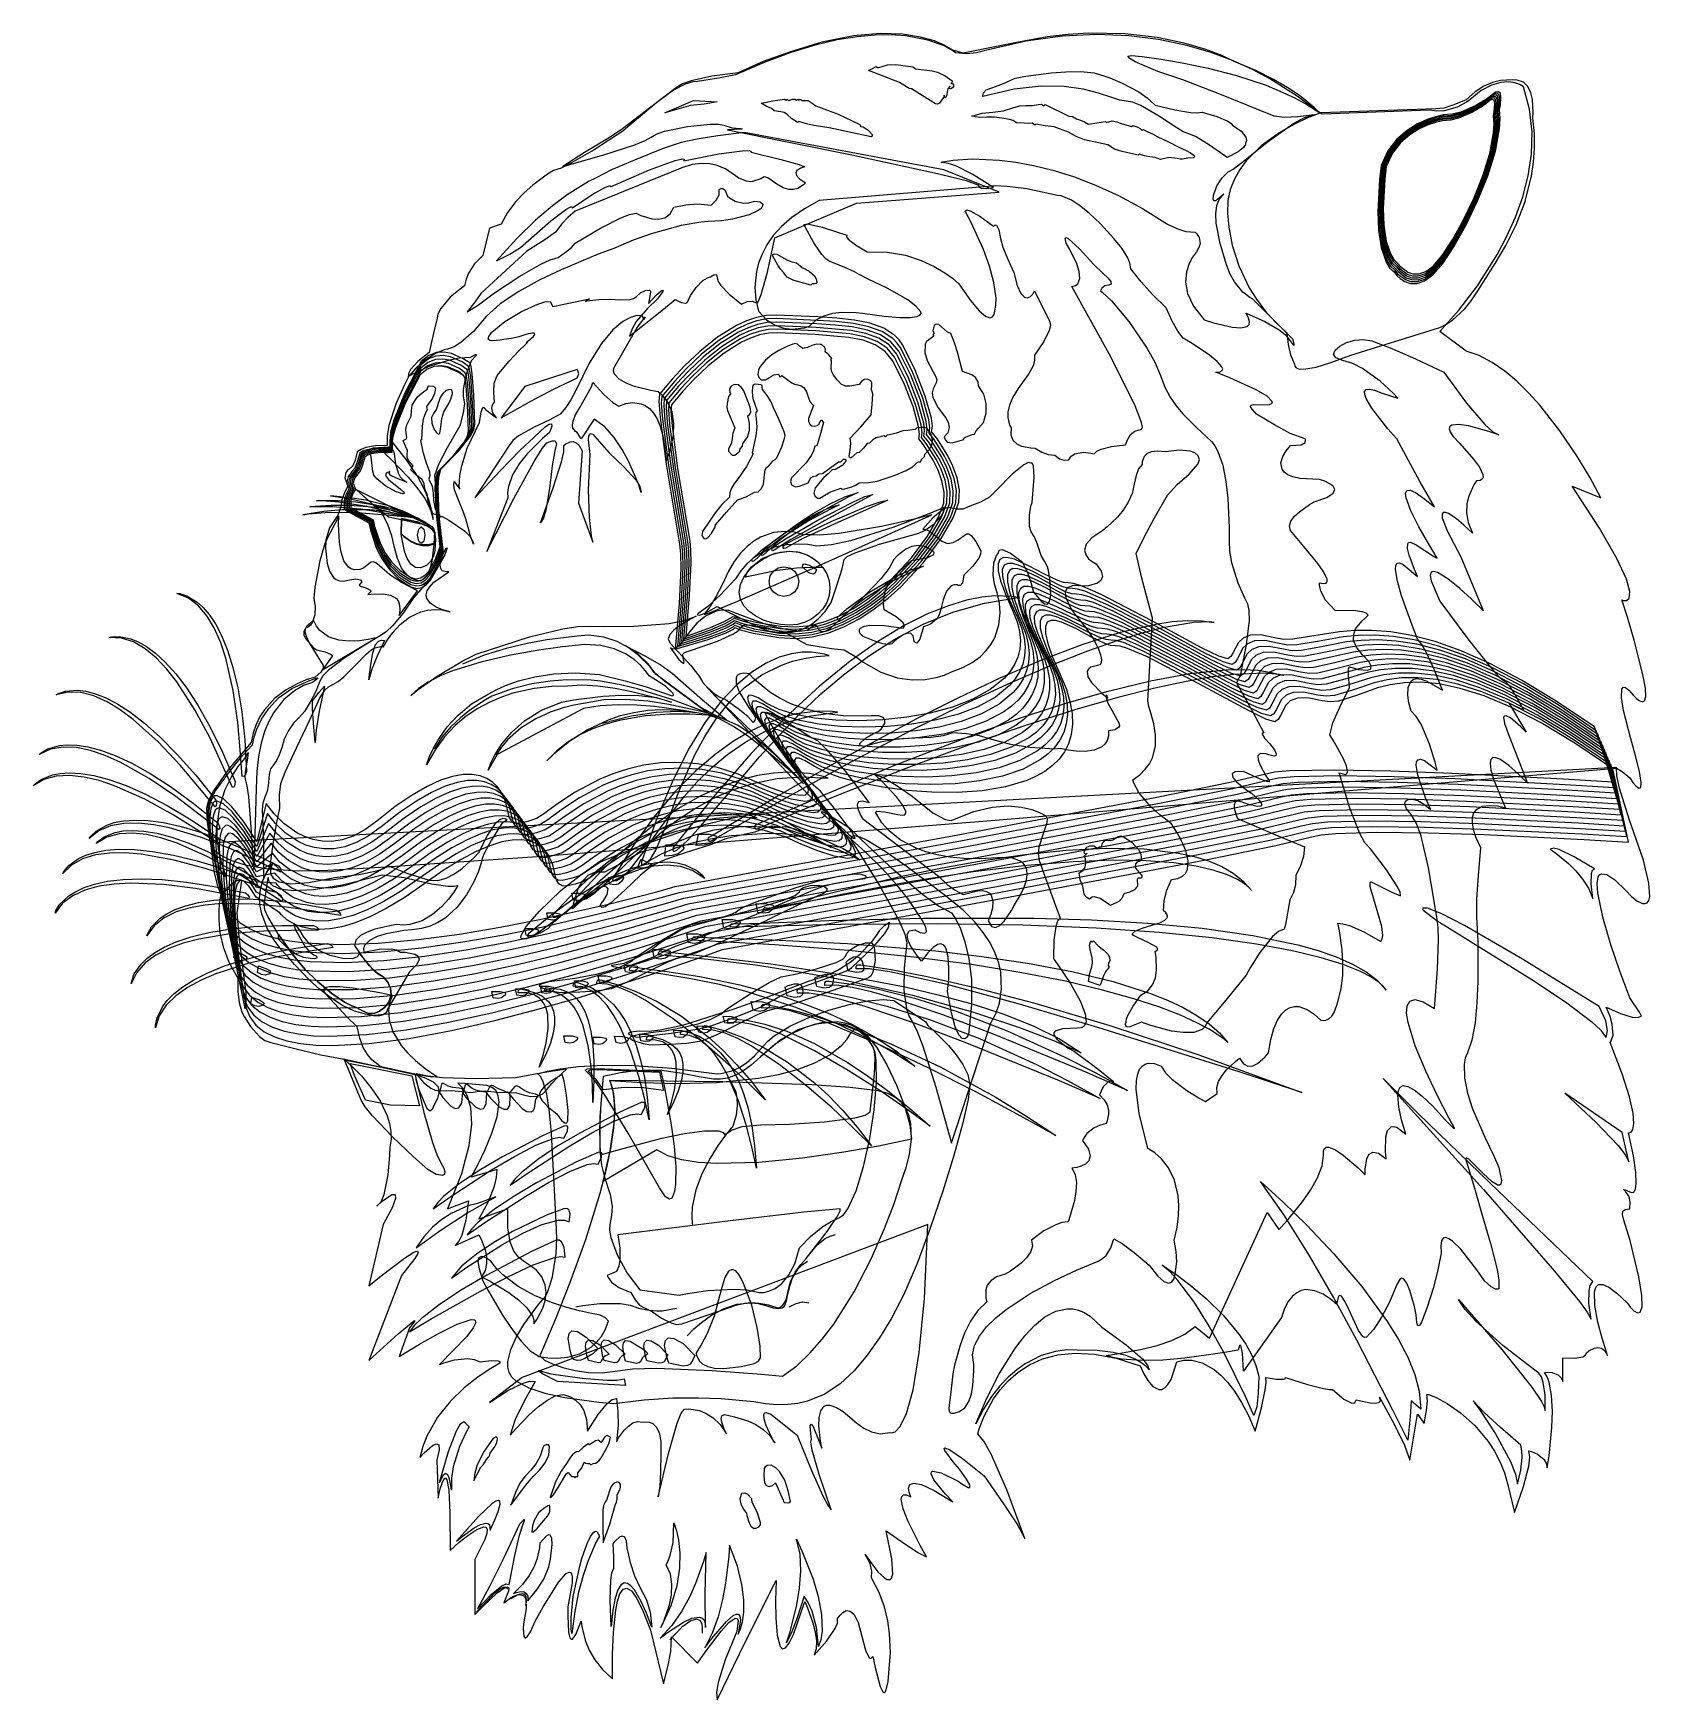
# Model space of a CAD drawing. Extents: x 0 to 231, y 0 to 238.
import ezdxf

# ---------------------------------------------------------------- set-up
doc = ezdxf.new("R2010")
doc.units = 0

msp = doc.modelspace()

# ---------------------------------------------------------------- linework, layer by layer
at = {"layer": 'Layer 1'}
for p, q in [((120.91317, 238.034819), (117.086586, 237.702514)), ((122.49662, 237.847909), (120.211772, 237.818392)), ((124.098158, 237.93573), (120.91317, 238.034819)), ((124.506099, 237.715105), (122.49662, 237.847909)), ((126.666723, 237.539919), (124.098158, 237.93573)), ((147.74503, 237.896655), (144.73398, 237.551598)), ((151.852771, 237.891112), (146.954094, 237.65014)), ((150.607447, 238.069674), (147.74503, 237.896655)), ((155.861194, 237.982263), (150.607447, 238.069674)), ((156.41011, 237.720945), (151.852771, 237.891112)), ((160.444857, 237.454699), (155.861194, 237.982263)), ((112.593234, 236.804139), (108.120158, 235.449369)), ((111.622912, 236.380911), (108.154485, 235.327104)), ((114.783129, 237.122393), (111.622912, 236.380911)), ((117.086586, 237.702514), (112.593234, 236.804139)), ((117.643345, 237.589053), (114.783129, 237.122393)), ((120.211772, 237.818392), (117.643345, 237.589053)), ((127.731792, 237.112539), (124.506099, 237.715105)), ((128.644035, 236.982062), (126.666723, 237.539919)), ((129.954536, 236.310699), (127.731792, 237.112539)), ((130.055268, 236.396832), (128.644035, 236.982062)), ((131.240014, 235.609591), (129.954536, 236.310699)), ((131.280181, 235.68295), (130.055268, 236.396832)), ((131.653911, 235.309221), (131.240014, 235.609591)), ((132.774632, 235.215788), (131.280181, 235.68295)), ((140.120755, 236.699028), (132.774632, 235.215788)), ((136.138199, 235.68295), (134.666697, 235.285863)), ((141.715447, 236.935072), (136.138199, 235.68295)), ((144.73398, 237.551598), (140.120755, 236.699028)), ((146.954094, 237.65014), (141.715447, 236.935072)), ((160.624741, 237.202596), (156.41011, 237.720945)), ((164.308067, 236.652312), (160.444857, 237.454699)), ((164.495297, 236.399022), (160.624741, 237.202596)), ((167.400461, 235.740433), (164.308067, 236.652312)), ((168.020409, 235.373182), (164.495297, 236.399022)), ((169.671671, 234.884395), (167.400461, 235.740433)), ((104.369637, 233.923474), (100.260157, 232.132519)), ((104.197457, 234.044964), (100.633887, 232.412816)), ((108.120158, 235.449369), (104.197457, 234.044964)), ((108.154485, 235.327104), (104.369637, 233.923474)), ((119.802595, 233.037062), (120.348123, 233.34714)), ((120.348123, 233.34714), (120.504039, 233.178378)), ((120.504039, 233.178378), (120.715313, 233.17429)), ((120.715313, 233.17429), (121.931218, 233.571962)), ((121.931218, 233.571962), (123.146424, 233.622766)), ((123.146424, 233.622766), (125.575199, 233.309767)), ((125.575199, 233.309767), (125.962476, 233.001441)), ((133.221553, 235.131115), (131.653911, 235.309221)), ((134.666697, 235.285863), (133.221553, 235.131115)), ((156.267041, 234.807022), (156.768511, 234.924542)), ((156.52763, 234.479278), (156.267041, 234.807022)), ((157.300637, 234.024525), (156.52763, 234.479278)), ((156.768511, 234.924542), (158.281678, 234.748626)), ((160.524055, 232.599681), (157.300637, 234.024525)), ((158.281678, 234.748626), (161.027714, 234.374897)), ((161.027714, 234.374897), (164.021748, 233.861749)), ((164.021748, 233.861749), (167.706671, 233.090201)), ((167.706671, 233.090201), (171.790141, 232.029598)), ((171.198707, 234.188032), (168.020409, 235.373182)), ((171.549078, 234.001167), (169.671671, 234.884395)), ((174.028824, 232.90653), (171.198707, 234.188032)), ((174.530886, 232.753151), (171.549078, 234.001167)), ((93.065862, 230.824466), (91.424956, 229.936858)), ((92.711476, 230.874832), (91.851241, 230.357304)), ((93.933032, 231.309146), (92.711476, 230.874832)), ((94.146175, 231.151479), (93.065862, 230.824466)), ((96.873233, 231.945654), (93.933032, 231.309146)), ((94.841078, 231.198195), (94.146175, 231.151479)), ((97.830915, 231.665357), (94.841078, 231.198195)), ((100.633887, 232.412816), (96.873233, 231.945654)), ((100.260157, 232.132519), (97.830915, 231.665357)), ((119.226934, 232.786546), (119.802595, 233.037062)), ((121.014355, 232.093978), (119.226934, 232.786546)), ((122.814739, 231.366374), (121.014355, 232.093978)), ((123.687397, 231.072061), (122.814739, 231.366374)), ((125.031422, 230.189125), (123.687397, 231.072061)), ((125.962476, 233.001441), (127.554973, 232.804065)), ((127.554973, 232.804065), (128.346338, 232.737348)), ((128.346338, 232.737348), (129.109279, 232.543622)), ((129.109279, 232.543622), (130.198701, 232.0204)), ((130.198701, 232.0204), (131.164792, 231.272941)), ((131.175537, 231.083157), (130.999884, 230.917898)), ((130.999884, 230.917898), (131.228735, 230.895708)), ((131.164792, 231.272941), (131.175537, 231.083157)), ((131.228735, 230.895708), (131.360533, 230.726362)), ((131.360533, 230.726362), (131.360533, 230.361975)), ((136.97909, 230.357304), (138.497367, 230.906219)), ((138.497367, 230.906219), (140.155792, 231.665357)), ((140.155792, 231.665357), (141.682828, 231.945654)), ((141.682828, 231.945654), (145.294574, 232.436174)), ((145.294574, 232.436174), (147.427825, 232.596031)), ((147.427825, 232.596031), (149.536989, 232.61136)), ((149.536989, 232.61136), (151.440309, 232.416466)), ((151.440309, 232.416466), (152.956031, 231.945654)), ((152.956031, 231.945654), (153.672832, 231.710614)), ((153.672832, 231.710614), (155.467027, 230.976293)), ((155.467027, 230.976293), (157.804296, 229.698897)), ((164.108064, 231.436156), (160.524055, 232.599681)), ((169.365096, 229.387942), (164.108064, 231.436156)), ((171.790141, 232.029598), (175.979818, 230.64928)), ((176.50939, 231.591633), (174.028824, 232.90653)), ((177.044071, 231.497471), (174.530886, 232.753151)), ((180.416397, 229.113485), (176.50939, 231.591633)), ((179.110533, 230.287777), (177.044071, 231.497471)), ((208.314728, 231.029214), (207.088428, 230.517891)), ((209.486283, 231.062061), (208.180419, 230.687237)), ((209.435917, 231.314986), (208.314728, 231.029214)), ((211.152737, 231.446375), (209.435917, 231.314986)), ((210.603822, 231.128121), (209.486283, 231.062061)), ((211.511138, 230.992717), (210.603822, 231.128121)), ((211.818443, 231.38506), (211.152737, 231.446375)), ((212.186333, 230.763151), (211.511138, 230.992717)), ((212.719555, 231.098558), (211.818443, 231.38506)), ((212.752767, 230.450736), (212.186333, 230.763151)), ((213.351318, 230.459495), (212.719555, 231.098558)), ((91.851241, 230.357304), (87.389844, 226.900305)), ((91.424956, 229.936858), (89.048269, 228.208358)), ((90.169458, 226.71344), (94.280484, 228.469969)), ((94.280484, 228.469969), (97.620225, 228.306462)), ((94.280484, 228.469969), (94.280484, 228.469969)), ((103.904021, 228.114926), (105.565833, 228.45537)), ((105.565833, 228.45537), (107.271792, 228.652162)), ((107.271792, 228.652162), (107.454452, 228.507342)), ((107.454452, 228.507342), (107.641317, 228.67552)), ((107.641317, 228.67552), (107.806575, 228.499167)), ((107.806575, 228.499167), (107.993557, 228.512014)), ((107.993557, 228.512014), (108.378966, 228.686032)), ((108.378966, 228.686032), (108.761571, 228.656834)), ((108.761571, 228.656834), (108.94937, 228.507342)), ((108.94937, 228.507342), (109.136235, 228.656834)), ((109.136235, 228.656834), (109.3231, 228.507342)), ((109.3231, 228.507342), (109.509965, 228.67552)), ((109.509965, 228.67552), (109.767459, 228.503692)), ((109.767459, 228.503692), (110.047551, 228.474641)), ((110.047551, 228.474641), (110.630686, 228.483984)), ((110.630686, 228.483984), (111.180069, 228.107919)), ((125.378524, 230.151752), (125.031422, 230.189125)), ((128.801887, 227.993464), (125.378524, 230.151752)), ((129.815161, 228.708222), (129.396117, 228.117846)), ((130.010785, 228.937131), (129.815161, 228.708222)), ((130.06556, 229.236115), (130.010785, 228.937131)), ((130.09067, 229.014213), (130.06556, 229.236115)), ((130.252425, 228.862385), (130.09067, 229.014213)), ((130.408471, 229.313562), (130.252425, 228.862385)), ((130.457042, 229.756416), (130.408471, 229.313562)), ((130.551861, 230.159855), (130.457042, 229.756416)), ((130.846655, 230.492781), (130.551861, 230.159855)), ((130.74739, 230.193213), (130.801048, 230.365479)), ((131.003154, 230.147081), (130.74739, 230.193213)), ((130.801048, 230.365479), (130.916634, 230.514971)), ((130.916634, 230.514971), (130.846655, 230.492781)), ((131.360533, 230.361975), (131.003154, 230.147081)), ((135.560086, 229.201078), (135.647679, 229.563128)), ((135.577604, 229.04925), (135.560086, 229.201078)), ((140.05141, 230.113321), (135.577604, 229.04925)), ((135.647679, 229.563128), (136.050606, 229.995253)), ((136.050606, 229.995253), (136.97909, 230.357304)), ((143.898928, 230.536869), (140.05141, 230.113321)), ((147.159572, 230.476466), (143.898928, 230.536869)), ((149.872762, 230.088685), (147.159572, 230.476466)), ((152.077912, 229.530098), (149.872762, 230.088685)), ((153.814441, 228.957277), (152.077912, 229.530098)), ((155.121765, 228.526795), (153.814441, 228.957277)), ((156.0393, 228.395223), (155.121765, 228.526795)), ((156.937674, 228.252155), (156.0393, 228.395223)), ((157.804296, 229.698897), (159.009611, 228.842859)), ((159.009611, 228.842859), (160.150326, 227.834629)), ((177.155022, 226.246278), (169.365096, 229.387942)), ((175.979818, 230.64928), (179.98336, 228.918591)), ((180.75217, 229.17772), (179.110533, 230.287777)), ((179.98336, 228.918591), (181.823974, 227.912276)), ((182.908779, 227.257246), (180.416397, 229.113485)), ((182.848559, 227.471118), (180.75217, 229.17772)), ((204.530716, 228.582088), (202.802216, 227.857987)), ((205.809572, 229.72189), (204.530716, 228.582088)), ((205.09131, 228.582088), (204.580352, 228.243396)), ((206.708128, 229.896346), (205.09131, 228.582088)), ((207.088428, 230.517891), (205.809572, 229.72189)), ((207.330914, 228.462232), (205.844609, 227.561339)), ((207.45661, 228.669097), (205.943881, 227.75054)), ((208.180419, 230.687237), (206.708128, 229.896346)), ((207.609313, 228.446611), (207.072223, 228.051713)), ((207.749462, 228.661506), (207.201933, 228.259308)), ((207.88961, 228.871728), (207.330914, 228.462232)), ((207.971017, 228.539386), (207.333688, 228.021494)), ((208.025087, 229.086623), (207.45661, 228.669097)), ((208.124843, 228.763004), (207.473836, 228.236388)), ((208.273997, 228.984833), (207.609313, 228.446611)), ((208.426281, 229.208249), (207.749462, 228.661506)), ((208.580107, 229.430078), (207.88961, 228.871728)), ((208.372393, 228.625884), (207.971017, 228.539386)), ((208.729261, 229.653696), (208.025087, 229.086623)), ((208.536119, 228.849246), (208.124843, 228.763004)), ((208.695173, 229.072608), (208.273997, 228.984833)), ((208.58435, 228.392668), (208.372393, 228.625884)), ((208.856198, 229.29524), (208.426281, 229.208249)), ((208.7548, 228.609205), (208.536119, 228.849246)), ((209.019923, 229.518602), (208.580107, 229.430078)), ((208.65342, 227.951419), (208.58435, 228.392668)), ((208.920579, 228.826655), (208.695173, 229.072608)), ((209.178977, 229.741964), (208.729261, 229.653696)), ((208.828022, 228.156971), (208.7548, 228.609205)), ((209.087498, 229.041713), (208.856198, 229.29524)), ((208.899556, 227.253596), (208.997952, 228.36369)), ((208.997952, 228.36369), (208.920579, 228.826655)), ((209.257948, 229.259163), (209.019923, 229.518602)), ((209.072552, 227.430388), (209.168466, 228.566905)), ((209.168466, 228.566905), (209.087498, 229.041713)), ((209.423727, 229.4757), (209.178977, 229.741964)), ((209.250147, 227.611705), (209.343068, 228.773624)), ((209.343068, 228.773624), (209.257948, 229.259163)), ((209.42307, 227.792438), (209.512998, 228.979176)), ((209.512998, 228.979176), (209.423727, 229.4757)), ((213.603878, 227.22522), (212.752767, 230.450736)), ((213.75972, 229.588311), (213.351318, 230.459495)), ((213.990746, 228.605446), (213.75972, 229.588311)), ((214.104617, 226.786434), (213.990746, 228.605446)), ((87.389844, 226.900305), (84.12555, 224.444785)), ((89.048269, 228.208358), (85.567912, 225.311954)), ((93.817993, 227.75054), (90.169458, 226.71344)), ((95.774993, 227.944412), (93.817993, 227.75054)), ((97.620225, 228.306462), (95.774993, 227.944412)), ((104.618895, 227.650684), (103.904021, 228.114926)), ((105.394735, 227.330094), (104.618895, 227.650684)), ((105.781545, 227.017095), (105.394735, 227.330094)), ((106.742906, 226.855924), (105.781545, 227.017095)), ((107.200878, 226.770083), (106.742906, 226.855924)), ((107.577783, 226.554605), (107.200878, 226.770083)), ((108.311811, 225.866125), (107.577783, 226.554605)), ((111.180069, 228.107919), (111.742065, 227.703823)), ((111.742065, 227.703823), (114.890503, 226.548181)), ((114.890503, 226.548181), (117.915611, 225.115746)), ((129.109338, 227.937623), (128.801887, 227.993464)), ((128.801887, 227.993464), (128.801887, 227.993464)), ((129.396117, 228.117846), (129.109338, 227.937623)), ((133.989254, 226.246278), (135.471252, 226.668549)), ((135.059201, 226.062698), (133.989254, 226.246278)), ((136.137031, 226.084523), (135.059201, 226.062698)), ((135.471252, 226.668549), (137.001865, 226.831982)), ((137.209606, 226.119487), (136.137031, 226.084523)), ((137.001865, 226.831982), (138.528097, 227.015562)), ((138.263786, 225.975324), (137.209606, 226.119487)), ((139.36804, 225.780284), (138.263786, 225.975324)), ((138.528097, 227.015562), (139.996957, 227.498272)), ((139.996957, 227.498272), (140.839162, 227.742218)), ((140.839162, 227.742218), (141.720785, 227.768058)), ((141.720785, 227.768058), (142.623429, 227.757109)), ((142.623429, 227.757109), (143.528702, 227.890688)), ((143.528702, 227.890688), (143.913526, 227.959595)), ((143.913526, 227.959595), (144.266818, 227.741196)), ((144.266818, 227.741196), (144.444339, 227.904703)), ((144.444339, 227.904703), (147.826592, 226.269636)), ((147.826592, 226.269636), (148.354485, 226.213577)), ((148.354485, 226.213577), (148.916758, 225.885176)), ((158.093353, 227.758715), (156.937674, 228.252155)), ((160.769315, 226.176204), (158.093353, 227.758715)), ((160.150326, 227.834629), (162.953298, 227.145565)), ((163.252573, 224.558655), (160.769315, 226.176204)), ((162.953298, 227.145565), (165.195675, 226.770375)), ((165.195675, 226.770375), (166.159197, 226.716907)), ((166.159197, 226.716907), (166.877458, 226.806872)), ((166.877458, 226.806872), (168.956329, 226.187883)), ((168.956329, 226.187883), (170.42497, 225.584952)), ((178.636802, 226.078392), (177.155022, 226.246278)), ((180.530268, 226.164525), (178.636802, 226.078392)), ((179.809087, 225.168886), (181.475176, 226.053939)), ((181.899636, 225.992259), (179.935731, 225.067789)), ((182.854399, 226.433143), (180.530268, 226.164525)), ((181.475176, 226.053939), (182.854399, 226.433143)), ((181.823974, 227.912276), (183.508426, 226.806872)), ((183.788723, 226.71344), (181.899636, 225.992259)), ((183.508426, 226.806872), (182.848559, 227.471118)), ((183.975588, 226.526575), (182.908779, 227.257246)), ((200.232825, 227.274034), (183.788723, 226.71344)), ((183.788723, 226.71344), (183.788723, 226.71344)), ((199.298501, 227.08717), (183.975588, 226.526575)), ((200.149904, 226.157517), (198.987255, 225.764079)), ((200.155451, 225.998682), (199.013642, 225.612398)), ((200.35217, 226.936802), (199.298501, 227.08717)), ((201.241895, 226.414456), (200.149904, 226.157517)), ((201.22788, 226.25095), (200.155451, 225.998682)), ((201.213865, 226.087443), (200.160999, 225.839847)), ((201.377372, 227.399584), (200.232825, 227.274034)), ((201.386131, 227.005416), (200.35217, 226.936802)), ((202.420403, 226.027862), (201.195179, 225.919265)), ((202.461745, 226.198047), (201.213865, 226.087443)), ((202.498616, 226.363561), (201.22788, 226.25095)), ((202.536627, 226.529276), (201.241895, 226.414456)), ((202.802216, 227.857987), (201.377372, 227.399584)), ((203.24602, 227.554332), (201.386131, 227.005416)), ((203.470842, 225.97182), (202.344178, 225.696633)), ((203.532157, 226.143356), (202.382391, 225.862347)), ((203.592742, 226.314162), (202.420403, 226.027862)), ((203.656028, 226.48964), (202.461745, 226.198047)), ((203.715372, 226.660446), (202.498616, 226.363561)), ((203.775957, 226.831982), (202.536627, 226.529276)), ((204.580352, 228.243396), (203.24602, 227.554332)), ((205.441681, 226.806872), (203.470842, 225.97182)), ((205.543289, 226.996073), (203.532157, 226.143356)), ((205.642561, 227.182938), (203.592742, 226.314162)), ((205.744753, 227.374474), (203.656028, 226.48964)), ((205.844609, 227.561339), (203.715372, 226.660446)), ((205.943881, 227.75054), (203.775957, 226.831982)), ((206.81689, 227.641924), (205.441681, 226.806872)), ((206.946527, 227.84879), (205.543289, 226.996073)), ((207.072223, 228.051713), (205.642561, 227.182938)), ((207.201933, 228.259308), (205.744753, 227.374474)), ((207.333688, 228.021494), (206.81689, 227.641924)), ((207.473836, 228.236388), (206.946527, 227.84879)), ((208.431518, 226.33971), (208.549039, 226.891546)), ((208.522065, 225.174543), (208.431518, 226.33971)), ((208.431518, 226.33971), (208.431518, 226.33971)), ((208.549039, 226.891546), (208.65342, 227.951419)), ((208.60904, 226.507889), (208.726633, 227.072279)), ((208.701183, 225.31939), (208.60904, 226.507889)), ((208.60904, 226.507889), (208.60904, 226.507889)), ((208.726633, 227.072279), (208.828022, 228.156971)), ((208.78189, 226.676067), (208.899556, 227.253596)), ((208.875733, 225.464236), (208.78189, 226.676067)), ((208.78189, 226.676067), (208.78189, 226.676067)), ((208.95474, 226.839574), (209.072552, 227.430388)), ((209.050232, 225.605234), (208.95474, 226.839574)), ((208.95474, 226.839574), (208.95474, 226.839574)), ((209.132261, 227.007752), (209.250147, 227.611705)), ((209.2294, 225.750081), (209.132261, 227.007752)), ((209.132261, 227.007752), (209.132261, 227.007752)), ((209.305111, 227.17593), (209.42307, 227.792438)), ((209.4039, 225.894928), (209.305111, 227.17593)), ((209.305111, 227.17593), (209.305111, 227.17593)), ((213.955709, 224.01339), (213.603878, 227.22522)), ((214.06082, 225.965981), (214.104617, 226.786434)), ((214.276518, 223.794088), (214.06082, 225.965981)), ((84.189784, 224.097333), (80.078759, 221.434509)), ((84.12555, 224.444785), (82.227704, 223.163009)), ((85.567912, 225.311954), (84.189784, 224.097333)), ((88.207378, 223.256441), (88.928924, 223.677434)), ((88.928924, 223.677434), (90.14318, 224.084194)), ((90.14318, 224.084194), (93.392876, 224.763039)), ((93.392876, 224.763039), (96.642571, 225.109031)), ((96.642571, 225.109031), (97.856828, 225.099724)), ((101.474778, 223.910468), (97.760841, 223.419948)), ((97.856828, 225.099724), (98.578374, 224.938224)), ((98.578374, 224.938224), (99.769637, 224.599532)), ((101.101049, 224.412667), (99.138968, 224.284198)), ((99.138968, 224.284198), (116.844408, 220.710408)), ((99.769637, 224.599532), (100.9609, 224.471062)), ((100.9609, 224.471062), (101.228058, 224.441865)), ((101.228058, 224.441865), (101.101049, 224.412667)), ((129.972128, 218.584821), (101.474778, 223.910468)), ((101.474778, 223.910468), (101.474778, 223.910468)), ((109.147447, 225.335312), (108.311811, 225.866125)), ((109.312822, 225.475461), (109.147447, 225.335312)), ((110.373032, 225.132024), (109.312822, 225.475461)), ((111.442264, 224.931801), (110.373032, 225.132024)), ((113.620056, 224.559823), (111.442264, 224.931801)), ((119.610007, 223.293814), (113.620056, 224.559823)), ((113.620056, 224.559823), (113.620056, 224.559823)), ((117.915611, 225.115746), (118.083731, 224.977349)), ((118.083731, 224.977349), (118.105746, 224.75136)), ((118.105746, 224.75136), (118.46546, 224.732673)), ((118.46546, 224.732673), (119.181795, 224.239817)), ((119.181795, 224.239817), (119.771645, 223.620828)), ((119.771645, 223.620828), (119.769485, 223.388998)), ((139.887101, 225.627142), (139.36804, 225.780284)), ((140.342657, 225.311954), (139.887101, 225.627142)), ((141.467349, 225.254727), (140.342657, 225.311954)), ((142.02444, 225.188448), (141.467349, 225.254727)), ((142.599049, 225.260566), (142.02444, 225.188448)), ((142.968107, 224.961583), (142.599049, 225.260566)), ((143.140957, 225.101731), (142.968107, 224.961583)), ((144.449595, 224.888588), (143.140957, 225.101731)), ((145.747721, 224.699972), (144.449595, 224.888588)), ((147.789219, 223.947841), (145.747721, 224.699972)), ((148.88705, 223.347538), (147.789219, 223.947841)), ((148.916758, 225.885176), (149.510127, 225.671085)), ((149.510127, 225.671085), (150.092109, 225.456117)), ((150.092109, 225.456117), (150.620221, 225.125089)), ((150.620221, 225.125089), (151.834258, 225.277501)), ((151.834258, 225.277501), (153.058806, 225.475461)), ((153.058806, 225.475461), (153.217642, 225.335312)), ((153.217642, 225.335312), (154.004226, 225.561302)), ((154.004226, 225.561302), (154.703217, 225.419401)), ((154.703217, 225.419401), (155.315199, 225.21385)), ((155.315199, 225.21385), (156.791431, 224.774718)), ((156.791431, 224.774718), (156.964281, 224.914866)), ((156.964281, 224.914866), (157.703565, 224.678949)), ((157.703565, 224.678949), (158.019337, 224.503618)), ((158.019337, 224.503618), (158.281678, 224.190765)), ((158.281678, 224.190765), (158.459199, 224.354272)), ((158.459199, 224.354272), (159.096291, 224.023755)), ((159.096291, 224.023755), (159.75791, 223.728275)), ((159.75791, 223.728275), (160.53807, 223.303157)), ((164.167371, 224.021419), (163.252573, 224.558655)), ((164.728513, 223.817036), (164.167371, 224.021419)), ((166.013209, 223.27688), (164.728513, 223.817036)), ((170.42497, 225.584952), (170.937023, 225.259946)), ((170.937023, 225.259946), (171.175349, 224.938224)), ((171.175349, 224.938224), (172.425007, 224.085654)), ((172.425007, 224.085654), (173.106772, 223.243302)), ((177.645543, 223.746961), (175.294039, 222.014447)), ((176.150624, 222.555698), (179.809087, 225.168886)), ((179.935731, 225.067789), (177.645543, 223.746961)), ((196.103113, 224.206386), (194.651407, 222.945778)), ((196.181253, 224.083026), (194.755643, 222.845339)), ((196.259393, 223.959666), (194.859878, 222.744899)), ((196.339249, 223.831634), (194.967326, 222.639787)), ((196.417389, 223.708274), (195.071561, 222.539348)), ((196.495529, 223.584914), (195.175797, 222.438908)), ((197.59336, 225.129761), (196.103113, 224.206386)), ((197.644748, 224.989612), (196.181253, 224.083026)), ((197.696136, 224.849464), (196.259393, 223.959666)), ((197.747523, 224.704643), (196.339249, 223.831634)), ((197.798911, 224.564495), (196.417389, 223.708274)), ((197.850299, 224.424346), (196.495529, 223.584914)), ((198.987255, 225.764079), (197.59336, 225.129761)), ((199.013642, 225.612398), (197.644748, 224.989612)), ((199.040029, 225.460716), (197.696136, 224.849464)), ((199.064701, 225.304363), (197.747523, 224.704643)), ((199.091089, 225.152681), (197.798911, 224.564495)), ((199.117476, 225.000999), (197.850299, 224.424346)), ((200.160999, 225.839847), (199.040029, 225.460716)), ((200.163335, 225.67634), (199.064701, 225.304363)), ((200.168882, 225.517505), (199.091089, 225.152681)), ((200.17443, 225.35867), (199.117476, 225.000999)), ((201.195179, 225.919265), (200.163335, 225.67634)), ((201.181164, 225.755758), (200.168882, 225.517505)), ((201.167149, 225.592251), (200.17443, 225.35867)), ((202.344178, 225.696633), (201.167149, 225.592251)), ((202.382391, 225.862347), (201.181164, 225.755758)), ((207.906691, 220.93231), (208.454055, 223.868131)), ((208.070782, 220.993698), (208.631212, 223.987092)), ((208.231515, 221.055086), (208.80408, 224.106052)), ((208.391664, 221.114503), (208.976766, 224.221883)), ((208.454055, 223.868131), (208.522065, 225.174543)), ((208.556338, 221.175891), (209.154105, 224.340843)), ((208.631212, 223.987092), (208.701183, 225.31939)), ((208.716487, 221.237279), (209.32679, 224.459803)), ((208.80408, 224.106052), (208.875733, 225.464236)), ((208.976766, 224.221883), (209.050232, 225.605234)), ((209.154105, 224.340843), (209.2294, 225.750081)), ((209.32679, 224.459803), (209.4039, 225.894928)), ((213.869576, 220.842071), (213.955709, 224.01339)), ((214.30608, 221.694733), (214.276518, 223.794088)), ((80.078759, 221.434509), (76.779427, 219.524985)), ((82.227704, 223.163009), (78.700631, 221.037422)), ((81.480245, 220.733766), (85.763536, 222.126493)), ((85.763536, 222.126493), (87.343493, 222.753877)), ((89.937337, 221.615535), (86.186902, 220.126456)), ((87.343493, 222.753877), (88.207378, 223.256441)), ((92.505268, 222.508982), (89.937337, 221.615535)), ((94.773923, 222.964465), (92.505268, 222.508982)), ((97.760841, 223.419948), (94.773923, 222.964465)), ((97.865952, 220.850557), (101.195941, 221.311879)), ((101.195941, 221.311879), (102.22315, 221.323558)), ((102.22315, 221.323558), (102.471444, 221.247827)), ((102.471444, 221.247827), (102.502535, 221.107496)), ((119.769485, 223.388998), (119.610007, 223.293814)), ((150.054955, 222.859353), (148.88705, 223.347538)), ((153.423193, 222.135252), (150.054955, 222.859353)), ((154.3754, 221.531519), (153.423193, 222.135252)), ((155.469946, 221.201512), (154.3754, 221.531519)), ((157.730426, 220.663692), (155.469946, 221.201512)), ((160.53807, 223.303157), (162.075033, 222.595407)), ((162.075033, 222.595407), (163.541922, 221.831597)), ((163.541922, 221.831597), (164.602379, 221.345749)), ((164.602379, 221.345749), (165.20677, 221.017567)), ((164.602379, 221.345749), (164.602379, 221.345749)), ((167.928573, 222.088536), (166.013209, 223.27688)), ((170.42789, 220.360037), (167.928573, 222.088536)), ((172.787058, 221.79656), (172.01916, 221.17903)), ((173.029398, 222.186348), (172.787058, 221.79656)), ((172.947645, 219.942511), (176.150624, 222.555698)), ((173.043997, 222.322117), (173.029398, 222.186348)), ((173.205131, 222.783257), (173.043997, 222.322117)), ((173.106772, 223.243302), (173.205131, 222.783257)), ((175.294039, 222.014447), (173.146188, 219.854918)), ((193.373135, 221.299762), (192.40319, 219.220162)), ((193.5004, 221.22925), (192.54801, 219.18746)), ((194.651407, 222.945778), (193.373135, 221.299762)), ((194.755643, 222.845339), (193.5004, 221.22925)), ((194.859878, 222.744899), (193.627665, 221.158738)), ((194.967326, 222.639787), (193.759201, 221.083554)), ((195.071561, 222.539348), (193.886466, 221.013042)), ((195.175797, 222.438908), (194.013731, 220.942529)), ((207.617416, 217.728546), (208.716487, 221.237279)), ((214.169217, 219.67038), (214.30608, 221.694733)), ((75.355313, 218.83957), (74.28595, 218.491389)), ((76.779427, 219.524985), (75.355313, 218.83957)), ((78.700631, 221.037422), (75.594004, 219.051983)), ((75.594004, 219.051983), (81.480245, 220.733766)), ((92.5987, 218.865118), (77.369219, 212.69858)), ((86.186902, 220.126456), (82.559097, 218.567303)), ((87.997155, 218.584821), (91.638099, 219.939591)), ((91.638099, 219.939591), (92.697607, 220.161493)), ((94.068071, 219.327901), (92.5987, 218.865118)), ((92.697607, 220.161493), (92.915449, 220.097258)), ((92.878998, 219.892875), (97.865952, 220.850557)), ((92.915449, 220.097258), (92.878998, 219.892875)), ((95.384154, 219.501627), (94.068071, 219.327901)), ((96.53381, 219.45637), (95.384154, 219.501627)), ((97.503901, 219.262206), (96.53381, 219.45637)), ((98.852832, 218.707451), (97.503901, 219.262206)), ((102.502535, 221.107496), (106.730351, 220.068061)), ((106.730351, 220.068061), (109.361057, 219.33374)), ((109.600477, 218.84468), (108.996087, 218.468031)), ((109.361057, 219.33374), (110.031507, 219.077714)), ((109.977127, 218.958551), (109.600477, 218.84468)), ((110.108744, 218.998082), (109.977127, 218.958551)), ((110.031507, 219.077714), (110.108744, 218.998082)), ((116.844408, 220.710408), (129.095732, 218.056344)), ((129.626815, 219.624804), (129.840353, 219.71039)), ((129.785263, 219.612578), (129.626815, 219.624804)), ((130.634894, 219.513671), (129.785263, 219.612578)), ((129.840353, 219.71039), (131.312226, 219.974628)), ((131.712233, 219.136656), (130.634894, 219.513671)), ((131.312226, 219.974628), (134.058552, 220.151274)), ((134.129636, 217.907436), (131.712233, 219.136656)), ((134.058552, 220.151274), (137.937006, 219.986307)), ((137.937006, 219.986307), (140.256303, 219.696338)), ((140.256303, 219.696338), (142.805259, 219.225709)), ((142.805259, 219.225709), (145.566083, 218.542667)), ((157.898605, 220.803841), (157.730426, 220.663692)), ((158.647086, 220.56588), (157.898605, 220.803841)), ((159.415713, 220.462812), (158.647086, 220.56588)), ((160.175582, 220.349234), (159.415713, 220.462812)), ((160.897785, 220.07974), (160.175582, 220.349234)), ((162.111238, 220.329087), (160.897785, 220.07974)), ((163.303669, 220.182515), (162.111238, 220.329087)), ((163.705428, 220.091419), (163.303669, 220.182515)), ((164.051128, 220.126456), (163.705428, 220.091419)), ((164.825449, 220.25259), (164.051128, 220.126456)), ((165.564733, 220.280619), (164.825449, 220.25259)), ((165.20677, 221.017567), (165.737583, 220.626319)), ((165.749262, 220.41668), (165.564733, 220.280619)), ((165.737583, 220.626319), (165.749262, 220.41668)), ((172.01916, 221.17903), (170.42789, 220.360037)), ((170.42789, 220.360037), (170.42789, 220.360037)), ((171.268781, 218.678254), (172.947645, 219.942511)), ((173.146188, 219.854918), (172.231436, 218.610232)), ((192.40319, 219.220162), (192.171945, 217.219248)), ((192.54801, 219.18746), (192.320853, 217.222781)), ((192.692831, 219.154759), (192.470418, 217.226314)), ((192.842322, 219.117386), (192.623267, 217.225905)), ((193.627665, 221.158738), (192.692831, 219.154759)), ((192.987143, 219.084685), (192.772832, 217.229438)), ((193.759201, 221.083554), (192.842322, 219.117386)), ((193.131963, 219.051983), (192.92174, 217.232971)), ((193.886466, 221.013042), (192.987143, 219.084685)), ((194.013731, 220.942529), (193.131963, 219.051983)), ((206.918078, 217.73371), (207.906691, 220.93231)), ((207.059467, 217.732906), (208.070782, 220.993698)), ((207.198649, 217.732101), (208.231515, 221.055086)), ((207.336845, 217.730156), (208.391664, 221.114503)), ((207.47922, 217.729351), (208.556338, 221.175891)), ((213.406794, 217.73809), (213.869576, 220.842071)), ((213.885635, 217.723491), (214.169217, 219.67038)), ((73.407101, 217.951233), (71.319471, 216.412518)), ((74.28595, 218.491389), (73.407101, 217.951233)), ((79.256846, 216.923476), (76.236351, 215.03439)), ((80.359056, 217.463632), (79.256846, 216.923476)), ((82.559097, 218.567303), (80.359056, 217.463632)), ((82.414569, 216.155579), (87.997155, 218.584821)), ((99.325833, 218.397956), (98.852832, 218.707451)), ((100.757977, 217.37604), (99.325833, 218.397956)), ((101.813471, 216.949754), (100.757977, 217.37604)), ((102.466038, 216.87384), (101.813471, 216.949754)), ((102.6894, 216.903038), (102.466038, 216.87384)), ((103.860224, 217.304505), (102.6894, 216.903038)), ((104.347825, 217.592102), (103.860224, 217.304505)), ((104.870462, 217.441734), (104.347825, 217.592102)), ((106.146398, 216.529308), (104.870462, 217.441734)), ((107.047328, 216.000831), (106.146398, 216.529308)), ((108.996087, 218.468031), (108.854843, 218.16474)), ((108.854843, 218.16474), (108.95229, 217.776047)), ((108.95229, 217.776047), (109.38697, 217.295381)), ((109.38697, 217.295381), (110.257424, 216.716173)), ((110.257424, 216.716173), (109.969827, 216.424197)), ((129.095732, 218.056344), (133.189239, 217.041362)), ((137.913414, 215.40812), (129.972128, 218.584821)), ((133.189239, 217.041362), (134.830145, 216.435876)), ((137.072523, 216.062146), (134.129636, 217.907436)), ((134.830145, 216.435876), (135.033799, 216.151564)), ((145.566083, 218.542667), (148.520985, 217.61546)), ((148.520985, 217.61546), (151.652172, 216.412335)), ((168.956329, 216.286968), (169.727147, 217.440274)), ((169.727147, 217.440274), (170.568038, 218.278246)), ((170.568038, 218.278246), (171.268781, 218.678254)), ((171.46696, 217.253045), (170.885882, 215.781439)), ((172.231436, 218.610232), (171.46696, 217.253045)), ((192.171945, 217.219248), (191.9407, 212.616827)), ((192.320853, 217.222781), (192.093695, 212.703719)), ((192.470418, 217.226314), (192.248443, 212.790611)), ((192.623267, 217.225905), (192.403774, 212.875167)), ((192.772832, 217.229438), (192.558521, 212.962059)), ((192.92174, 217.232971), (192.711517, 213.048951)), ((205.616867, 214.473796), (206.918078, 217.73371)), ((205.728986, 214.409911), (207.059467, 217.732906)), ((205.839937, 214.346027), (207.198649, 217.732101)), ((205.94972, 214.281558), (207.336845, 217.730156)), ((206.063007, 214.217674), (207.47922, 217.729351)), ((206.17279, 214.15379), (207.617416, 217.728546)), ((212.628677, 214.728271), (213.406794, 217.73809)), ((212.95715, 214.071963), (213.885635, 217.723491)), ((70.079667, 215.307023), (68.846432, 213.997874)), ((71.319471, 216.412518), (70.079667, 215.307023)), ((76.236351, 215.03439), (74.140874, 213.458083)), ((76.99549, 213.165742), (79.810141, 215.046069)), ((79.810141, 215.046069), (81.686088, 216.122002)), ((81.686088, 216.122002), (82.262194, 216.322188)), ((82.262194, 216.322188), (82.399902, 216.291371)), ((82.399902, 216.291371), (82.414569, 216.155579)), ((96.803158, 213.539472), (97.503901, 214.275252)), ((97.503901, 214.275252), (97.906829, 214.997893)), ((97.906829, 214.997893), (97.924347, 215.781849)), ((97.924347, 215.781849), (98.048437, 215.885501)), ((98.048437, 215.885501), (98.356472, 215.980393)), ((98.356472, 215.980393), (98.7521, 215.742432)), ((98.7521, 215.742432), (99.138968, 214.847525)), ((99.138968, 214.847525), (99.422185, 214.599345)), ((99.422185, 214.599345), (100.213441, 214.123424)), ((100.213441, 214.123424), (101.425142, 213.822689)), ((102.161288, 213.86393), (102.969697, 214.100066)), ((102.969697, 214.100066), (103.78723, 214.006634)), ((107.853, 215.77017), (107.047328, 216.000831)), ((108.55575, 215.76725), (107.853, 215.77017)), ((109.147914, 215.921998), (108.55575, 215.76725)), ((109.969827, 216.424197), (109.147914, 215.921998)), ((112.219504, 214.193498), (110.089492, 213.030749)), ((136.885658, 216.249011), (112.219504, 214.193498)), ((117.545151, 213.819769), (137.913414, 215.40812)), ((135.033799, 216.151564), (135.338184, 215.983313)), ((135.338184, 215.983313), (136.091483, 215.89864)), ((136.091483, 215.89864), (137.072523, 216.062146)), ((137.373258, 216.281129), (136.885658, 216.249011)), ((137.072523, 216.062146), (137.072523, 216.062146)), ((138.964529, 216.225653), (137.373258, 216.281129)), ((141.852174, 215.854843), (138.964529, 216.225653)), ((146.228898, 214.940958), (141.852174, 215.854843)), ((146.722338, 214.870883), (146.228898, 214.940958)), ((148.214337, 214.240215), (146.722338, 214.870883)), ((149.34027, 213.517573), (148.214337, 214.240215)), ((151.652172, 216.412335), (154.941854, 214.901541)), ((154.941854, 214.901541), (158.372241, 213.051324)), ((168.422743, 214.412481), (168.465809, 214.940958)), ((168.541723, 214.181819), (168.422743, 214.412481)), ((168.465809, 214.940958), (168.956329, 216.286968)), ((168.774574, 214.1789), (168.541723, 214.181819)), ((169.07312, 214.333647), (168.774574, 214.1789)), ((168.968008, 213.472317), (169.332979, 214.425984)), ((169.960728, 215.127822), (169.07312, 214.333647)), ((169.332979, 214.425984), (169.960728, 215.127822)), ((170.521322, 214.193498), (170.495044, 212.400764)), ((170.885882, 215.781439), (170.521322, 214.193498)), ((204.131712, 211.354029), (205.616867, 214.473796)), ((204.211056, 211.229912), (205.728986, 214.409911)), ((204.289835, 211.105795), (205.839937, 214.346027)), ((204.367702, 210.981431), (205.94972, 214.281558)), ((204.447959, 210.857314), (206.063007, 214.217674)), ((204.525825, 210.733197), (206.17279, 214.15379)), ((211.596541, 211.83944), (212.628677, 214.728271)), ((211.678294, 210.759858), (212.95715, 214.071963)), ((67.722689, 212.500401), (66.811358, 210.829932)), ((68.846432, 213.997874), (67.722689, 212.500401)), ((74.140874, 213.458083), (71.726778, 211.393446)), ((73.900541, 211.285415), (76.056786, 212.94822)), ((76.388179, 211.83433), (75.477213, 210.885407)), ((76.056786, 212.94822), (76.753332, 213.313737)), ((77.369219, 212.69858), (76.388179, 211.83433)), ((76.753332, 213.313737), (76.940584, 213.313441)), ((76.940584, 213.313441), (76.99549, 213.165742)), ((80.978046, 210.269338), (83.87299, 211.746737)), ((83.87299, 211.746737), (85.121736, 212.233608)), ((85.121736, 212.233608), (86.058432, 212.418283)), ((86.058432, 212.418283), (86.747496, 212.08981)), ((86.747496, 212.08981), (88.347526, 211.612428)), ((89.270171, 211.55604), (90.157779, 211.748197)), ((90.157779, 211.748197), (90.922757, 212.284156)), ((90.922757, 212.284156), (91.477512, 213.259174)), ((91.477512, 213.259174), (93.159295, 213.609546)), ((93.159295, 213.609546), (94.867356, 213.732176)), ((94.867356, 213.732176), (96.803158, 213.539472)), ((102.1872, 212.173023), (99.844091, 211.535055)), ((101.425142, 213.822689), (102.161288, 213.86393)), ((103.496714, 212.793472), (102.1872, 212.173023)), ((103.904021, 213.07231), (103.496714, 212.793472)), ((103.78723, 214.006634), (104.152201, 213.705898)), ((104.132127, 213.438375), (103.904021, 213.07231)), ((104.152201, 213.705898), (104.132127, 213.438375)), ((105.866101, 208.867852), (117.545151, 213.819769)), ((108.305198, 211.798198), (106.83788, 210.515829)), ((110.089492, 213.030749), (108.305198, 211.798198)), ((133.05493, 212.69858), (133.281211, 212.874496)), ((133.895821, 211.082491), (133.05493, 212.69858)), ((133.281211, 212.874496), (133.761512, 212.756975)), ((133.761512, 212.756975), (135.133801, 211.974479)), ((135.133801, 211.974479), (137.072523, 210.549635)), ((150.722412, 212.418283), (149.34027, 213.517573)), ((152.362954, 210.863509), (150.722412, 212.418283)), ((158.372241, 213.051324), (161.925541, 210.829932)), ((168.83078, 212.312806), (168.968008, 213.472317)), ((168.886255, 210.993439), (168.83078, 212.312806)), ((170.495044, 212.400764), (170.669135, 210.389778)), ((191.9407, 212.616827), (192.041869, 209.996449)), ((192.093695, 212.703719), (192.193077, 210.130813)), ((192.248443, 212.790611), (192.346337, 210.265177)), ((192.403774, 212.875167), (192.499022, 210.398063)), ((192.558521, 212.962059), (192.652282, 210.532426)), ((192.711517, 213.048951), (192.80349, 210.66679)), ((210.3717, 209.098422), (211.596541, 211.83944)), ((65.129575, 210.269338), (64.195251, 206.345177)), ((66.811358, 210.829932), (65.129575, 210.269338)), ((71.726778, 211.393446), (69.047714, 208.790113)), ((70.735519, 208.494122), (73.900541, 211.285415)), ((74.566247, 209.708743), (73.036292, 208.599233)), ((75.477213, 210.885407), (74.566247, 209.708743)), ((77.369219, 208.120392), (80.978046, 210.269338)), ((88.216137, 209.469323), (85.65952, 208.556897)), ((92.48191, 210.619709), (88.216137, 209.469323)), ((88.347526, 211.612428), (89.270171, 211.55604)), ((95.31116, 211.10439), (92.48191, 210.619709)), ((96.335996, 211.203662), (95.31116, 211.10439)), ((98.243879, 211.31078), (96.335996, 211.203662)), ((99.844091, 211.535055), (98.243879, 211.31078)), ((106.83788, 210.515829), (105.658798, 209.203624)), ((110.081143, 210.770624), (110.54648, 210.85767)), ((110.257424, 210.36277), (110.081143, 210.770624)), ((111.460366, 208.143751), (110.257424, 210.36277)), ((110.54648, 210.85767), (112.63995, 210.397807)), ((112.63995, 210.397807), (116.143665, 209.241581)), ((135.647679, 207.197747), (133.895821, 211.082491)), ((137.072523, 210.549635), (137.304461, 210.741609)), ((137.304461, 210.741609), (137.509027, 210.666425)), ((137.509027, 210.666425), (137.831661, 210.012399)), ((137.831661, 210.012399), (138.100279, 208.774419)), ((154.264084, 208.774419), (152.362954, 210.863509)), ((161.925541, 210.829932), (163.256953, 210.199263)), ((163.256953, 210.199263), (164.52705, 209.805095)), ((164.52705, 209.805095), (165.849702, 209.708743)), ((165.849702, 209.708743), (166.062845, 209.50728)), ((166.062845, 209.50728), (166.433655, 208.937926)), ((169.43517, 208.059077), (168.886255, 210.993439)), ((170.669135, 210.389778), (171.151991, 207.840095)), ((192.041869, 209.996449), (192.40319, 207.513374)), ((192.193077, 210.130813), (192.54801, 207.692735)), ((192.346337, 210.265177), (192.694801, 207.872096)), ((192.499022, 210.398063), (192.840352, 208.050727)), ((192.652282, 210.532426), (192.987143, 208.230088)), ((192.80349, 210.66679), (193.131963, 208.409449)), ((202.591263, 208.575875), (204.131712, 211.354029)), ((202.637396, 208.398106), (204.211056, 211.229912)), ((202.682798, 208.220336), (204.289835, 211.105795)), ((202.7282, 208.042493), (204.367702, 210.981431)), ((202.774332, 207.864723), (204.447959, 210.857314)), ((202.819735, 207.686954), (204.525825, 210.733197)), ((210.206734, 207.806883), (211.678294, 210.759858)), ((70.455222, 206.999204), (63.914954, 200.926098)), ((69.047714, 208.790113), (66.157331, 205.597718)), ((68.061016, 206.5554), (69.586592, 207.489724)), ((69.586592, 207.489724), (70.735519, 208.494122)), ((73.036292, 208.599233), (70.455222, 206.999204)), ((76.014449, 206.847376), (76.831983, 207.523301)), ((76.831983, 207.523301), (77.369219, 208.120392)), ((82.881731, 207.372933), (80.639353, 206.537881)), ((85.65952, 208.556897), (82.881731, 207.372933)), ((104.73921, 207.881565), (104.050374, 206.569634)), ((105.658798, 209.203624), (104.73921, 207.881565)), ((104.803308, 203.997688), (105.866101, 208.867852)), ((112.583015, 206.499924), (111.460366, 208.143751)), ((116.143665, 209.241581), (116.107168, 209.007088)), ((116.107168, 209.007088), (116.359728, 208.679527)), ((116.359728, 208.679527), (117.381644, 207.89849)), ((117.381644, 207.89849), (119.04007, 206.905771)), ((136.503899, 204.85628), (135.647679, 207.197747)), ((138.100279, 208.774419), (138.431672, 207.542279)), ((138.431672, 207.542279), (139.06964, 205.924731)), ((147.335123, 208.843764), (147.465281, 208.916119)), ((147.443519, 208.120392), (147.335123, 208.843764)), ((147.995354, 207.209427), (147.443519, 208.120392)), ((147.465281, 208.916119), (147.697539, 208.826975)), ((147.697539, 208.826975), (149.335525, 207.326217)), ((148.985154, 205.177272), (147.995354, 207.209427)), ((149.335525, 207.326217), (151.358921, 205.124716)), ((155.408631, 207.396291), (154.264084, 208.774419)), ((156.234924, 206.015244), (155.408631, 207.396291)), ((166.404092, 207.509067), (166.036567, 206.905771)), ((166.559204, 208.053238), (166.404092, 207.509067)), ((166.433655, 208.937926), (166.559204, 208.053238)), ((170.334457, 205.037123), (169.43517, 208.059077)), ((171.151991, 207.840095), (172.08157, 204.905004)), ((192.40319, 207.513374), (193.111378, 205.43016)), ((192.54801, 207.692735), (193.24368, 205.647292)), ((192.694801, 207.872096), (193.377323, 205.864423)), ((192.840352, 208.050727), (193.509826, 206.081354)), ((192.987143, 208.230088), (193.643469, 206.298486)), ((193.131963, 208.409449), (193.77577, 206.515618)), ((201.124174, 206.340797), (202.591263, 208.575875)), ((201.139722, 206.119689), (202.637396, 208.398106)), ((201.15328, 205.898581), (202.682798, 208.220336)), ((201.168627, 205.677464), (202.7282, 208.042493)), ((201.182387, 205.456355), (202.774332, 207.864723)), ((201.197734, 205.235247), (202.819735, 207.686954)), ((208.700136, 205.232747), (210.206734, 207.806883)), ((209.015471, 206.532042), (210.3717, 209.098422)), ((63.027346, 205.177272), (62.145578, 203.822502)), ((64.195251, 206.345177), (63.027346, 205.177272)), ((66.157331, 205.597718), (68.061016, 206.5554)), ((69.462502, 203.402056), (72.459639, 205.118877)), ((72.459639, 205.118877), (73.82627, 205.740786)), ((73.82627, 205.740786), (74.939977, 206.06488)), ((74.939977, 206.06488), (76.014449, 206.847376)), ((80.639353, 206.537881), (75.383781, 204.33638)), ((103.563549, 205.287812), (103.249994, 204.056083)), ((104.050374, 206.569634), (103.563549, 205.287812)), ((105.596724, 206.479077), (105.777808, 206.608656)), ((105.601688, 206.261555), (105.596724, 206.479077)), ((106.292153, 204.983458), (105.601688, 206.261555)), ((105.777808, 206.608656), (106.157435, 206.550203)), ((106.157435, 206.550203), (106.484157, 206.365265)), ((106.664364, 204.396681), (106.292153, 204.983458)), ((106.484157, 206.365265), (107.672617, 205.714683)), ((107.672617, 205.714683), (108.285241, 205.451912)), ((108.285241, 205.451912), (108.94937, 205.31742)), ((108.94937, 205.31742), (109.797831, 204.661284)), ((109.797831, 204.661284), (110.75828, 204.116872)), ((113.1635, 205.874), (112.583015, 206.499924)), ((113.714423, 205.504285), (113.1635, 205.874)), ((115.781615, 204.675073), (113.714423, 205.504285)), ((117.222517, 204.045864), (115.781615, 204.675073)), ((119.04007, 206.905771), (121.936081, 206.843179)), ((121.936081, 206.843179), (124.513434, 206.387513)), ((124.513434, 206.387513), (126.751333, 205.6625)), ((126.751333, 205.6625), (128.628978, 204.791863)), ((128.628978, 204.791863), (130.125573, 203.899328)), ((137.154276, 202.48963), (136.503899, 204.85628)), ((139.06964, 205.924731), (139.968927, 203.915934)), ((149.332241, 204.069222), (148.985154, 205.177272)), ((151.358921, 205.124716), (152.769166, 203.72907)), ((156.535295, 205.251361), (156.234924, 206.015244)), ((156.693327, 204.476529), (156.535295, 205.251361)), ((165.01173, 205.210849), (164.635081, 204.009367)), ((165.475972, 206.123275), (165.01173, 205.210849)), ((166.036567, 206.905771), (165.475972, 206.123275)), ((170.870599, 203.701697), (170.334457, 205.037123)), ((172.08157, 204.905004), (173.595832, 201.737792)), ((193.111378, 205.43016), (193.622647, 204.620551)), ((193.24368, 205.647292), (193.745911, 204.852373)), ((193.377323, 205.864423), (193.869945, 205.084195)), ((193.509826, 206.081354), (193.993262, 205.315965)), ((193.622647, 204.620551), (194.253152, 204.009367)), ((193.643469, 206.298486), (194.117296, 205.547787)), ((193.745911, 204.852373), (194.36527, 204.252291)), ((193.77577, 206.515618), (194.24056, 205.77961)), ((193.869945, 205.084195), (194.477389, 204.495215)), ((193.993262, 205.315965), (194.589508, 204.73814)), ((194.117296, 205.547787), (194.701627, 204.981064)), ((194.24056, 205.77961), (194.813746, 205.223988)), ((194.589508, 204.73814), (194.972362, 204.267474)), ((194.701627, 204.981064), (195.077036, 204.519449)), ((194.813746, 205.223988), (195.181636, 204.771425)), ((195.181636, 204.771425), (196.215232, 203.986009)), ((198.752697, 203.795385), (199.849752, 204.59986)), ((198.783893, 204.061558), (199.859096, 204.850258)), ((199.803036, 203.598264), (201.197734, 205.235247)), ((199.812379, 203.848663), (201.182387, 205.456355)), ((199.826394, 204.099062), (201.168627, 205.677464)), ((199.835737, 204.349461), (201.15328, 205.898581)), ((199.849752, 204.59986), (201.139722, 206.119689)), ((199.859096, 204.850258), (201.124174, 206.340797)), ((206.154104, 202.030498), (209.015471, 206.532042)), ((206.212499, 201.299827), (208.700136, 205.232747)), ((61.798856, 202.98307), (61.579144, 202.047286)), ((62.145578, 203.822502), (61.798856, 202.98307)), ((65.877034, 201.01953), (69.462502, 203.402056)), ((72.31584, 202.86555), (69.322354, 201.223913)), ((75.383781, 204.33638), (72.31584, 202.86555)), ((94.665892, 201.802026), (95.581238, 202.787446)), ((95.581238, 202.787446), (96.242564, 203.168475)), ((96.242564, 203.168475), (96.711186, 203.299865)), ((96.711186, 203.299865), (97.188567, 203.588921)), ((97.188567, 203.588921), (97.543318, 203.667755)), ((97.543318, 203.667755), (97.64405, 203.168475)), ((97.64405, 203.168475), (97.765768, 202.659159)), ((97.765768, 202.659159), (98.144789, 202.072104)), ((103.249994, 204.056083), (103.027727, 201.82283)), ((103.934678, 200.787409), (104.803308, 203.997688)), ((107.145191, 203.906124), (106.664364, 204.396681)), ((107.412758, 203.541796), (107.145191, 203.906124)), ((107.145191, 203.906124), (107.145191, 203.906124)), ((107.631974, 203.246491), (107.412758, 203.541796)), ((108.467033, 202.850484), (107.631974, 203.246491)), ((109.30599, 202.612319), (108.467033, 202.850484)), ((111.004883, 202.140719), (109.30599, 202.612319)), ((110.75828, 204.116872), (111.545032, 203.471992)), ((111.225245, 202.311977), (111.004883, 202.140719)), ((111.514148, 202.327584), (111.225245, 202.311977)), ((111.765299, 202.34319), (111.514148, 202.327584)), ((111.545032, 203.471992), (111.783995, 203.045565)), ((111.872403, 202.514448), (111.765299, 202.34319)), ((111.783995, 203.045565), (111.872403, 202.514448)), ((117.918881, 203.635637), (117.222517, 204.045864)), ((119.172992, 202.98745), (117.918881, 203.635637)), ((121.925029, 201.673557), (119.172992, 202.98745)), ((130.125573, 203.899328), (131.220319, 203.10862)), ((131.220319, 203.10862), (132.121073, 202.327584)), ((132.121073, 202.327584), (133.790293, 199.932466)), ((137.454282, 200.278458), (137.154276, 202.48963)), ((139.968927, 203.915934), (140.472951, 202.059878)), ((148.767677, 202.084696), (149.106689, 202.326124)), ((149.106689, 202.326124), (149.414359, 203.075043)), ((149.414359, 203.075043), (149.332241, 204.069222)), ((152.769166, 203.72907), (153.424653, 203.191833)), ((153.424653, 203.191833), (153.808601, 202.654597)), ((153.859697, 202.257509), (153.516625, 202.140719)), ((153.808601, 202.654597), (153.859697, 202.257509)), ((158.164887, 202.584523), (156.693327, 204.476529)), ((159.767837, 200.77135), (158.164887, 202.584523)), ((164.635081, 204.009367), (164.503691, 202.562624)), ((164.503691, 202.562624), (164.775229, 200.914419)), ((171.470245, 202.62248), (170.870599, 203.701697)), ((172.693625, 201.136321), (171.470245, 202.62248)), ((194.253152, 204.009367), (194.657831, 203.511547)), ((194.36527, 204.252291), (194.762431, 203.763523)), ((194.477389, 204.495215), (194.867105, 204.015498)), ((194.657831, 203.511547), (195.142, 203.06632)), ((194.762431, 203.763523), (195.878291, 202.915273)), ((194.867105, 204.015498), (195.962381, 203.182957)), ((194.972362, 204.267474), (196.047638, 203.450641)), ((195.077036, 204.519449), (196.131727, 203.718325)), ((195.142, 203.06632), (195.794786, 202.64759)), ((195.794786, 202.64759), (196.601736, 202.373387)), ((195.878291, 202.915273), (196.670286, 202.646057)), ((195.962381, 203.182957), (196.739977, 202.918726)), ((196.047638, 203.450641), (196.810581, 203.191395)), ((196.131727, 203.718325), (196.880272, 203.464065)), ((196.215232, 203.986009), (196.948822, 203.736734)), ((196.601736, 202.373387), (197.548396, 202.361745)), ((196.670286, 202.646057), (197.599418, 202.634626)), ((196.739977, 202.918726), (197.652412, 202.907507)), ((196.810581, 203.191395), (197.705406, 203.180388)), ((196.880272, 203.464065), (197.758399, 203.453269)), ((196.948822, 203.736734), (197.809422, 203.72615)), ((197.548396, 202.361745), (198.620313, 202.730693)), ((197.599418, 202.634626), (198.651509, 202.996866)), ((197.652412, 202.907507), (198.685835, 203.263039)), ((197.705406, 203.180388), (198.718372, 203.529212)), ((197.758399, 203.453269), (198.752697, 203.795385)), ((197.809422, 203.72615), (198.783893, 204.061558)), ((198.620313, 202.730693), (199.803036, 203.598264)), ((198.651509, 202.996866), (199.812379, 203.848663)), ((198.685835, 203.263039), (199.826394, 204.099062)), ((198.718372, 203.529212), (199.835737, 204.349461)), ((59.546989, 200.388861), (58.189299, 198.815109)), ((60.939716, 201.577205), (59.546989, 200.388861)), ((61.579144, 202.047286), (60.939716, 201.577205)), ((63.914954, 200.926098), (63.074062, 199.688118)), ((63.564582, 199.314389), (65.877034, 201.01953)), ((69.322354, 201.223913), (66.679239, 199.468406)), ((73.028445, 199.72352), (73.818788, 199.804909)), ((73.818788, 199.804909), (74.192518, 199.05745)), ((74.192518, 199.05745), (79.424732, 200.178638)), ((79.424732, 200.178638), (78.864138, 199.804909)), ((78.864138, 199.804909), (79.062681, 199.874983)), ((79.062681, 199.874983), (80.732786, 200.085206)), ((80.732786, 200.085206), (82.300698, 200.104184)), ((82.300698, 200.104184), (83.886129, 200.026811)), ((83.886129, 200.026811), (85.2263, 200.072067)), ((85.2263, 200.072067), (85.722295, 200.209113)), ((85.722295, 200.209113), (86.058432, 200.458936)), ((86.058432, 200.458936), (86.681802, 201.007851)), ((86.681802, 201.007851), (87.401523, 201.346543)), ((87.401523, 201.346543), (87.963577, 201.404939)), ((89.118343, 200.187398), (87.646783, 198.730436)), ((88.113945, 201.112962), (87.833648, 199.524612)), ((87.833648, 199.524612), (88.966516, 200.750912)), ((87.963577, 201.404939), (88.106098, 201.307127)), ((88.106098, 201.307127), (88.113945, 201.112962)), ((88.966516, 200.750912), (89.686237, 201.377201)), ((89.889161, 201.206395), (89.118343, 200.187398)), ((89.686237, 201.377201), (89.881314, 201.429209)), ((89.881314, 201.429209), (89.889161, 201.206395)), ((89.982593, 198.68372), (91.664376, 200.085206)), ((91.664376, 200.085206), (92.516947, 199.66476)), ((93.336488, 199.60235), (93.439592, 199.804909)), ((93.439592, 199.804909), (93.83814, 200.658939)), ((93.83814, 200.658939), (94.665892, 201.802026)), ((98.144789, 202.072104), (99.337512, 200.844344)), ((99.337512, 200.844344), (101.101049, 199.431179)), ((101.930261, 199.769872), (102.638304, 199.864764)), ((102.638304, 199.864764), (103.249994, 199.618044)), ((103.027727, 201.82283), (103.153642, 200.029731)), ((103.153642, 200.029731), (103.530291, 198.403423)), ((103.387154, 199.614143), (103.550182, 199.827719)), ((103.550182, 199.827719), (103.934678, 200.787409)), ((124.86977, 200.009292), (121.925029, 201.673557)), ((126.006523, 199.144313), (124.86977, 200.009292)), ((133.790293, 199.932466), (135.052244, 198.44284)), ((137.42773, 199.287632), (137.454282, 200.278458)), ((140.472951, 202.059878), (140.987924, 200.945076)), ((140.987924, 200.945076), (141.489758, 200.419336)), ((141.489758, 200.419336), (141.954366, 200.330466)), ((141.954366, 200.330466), (142.357658, 200.526273)), ((142.357658, 200.526273), (142.675547, 200.854563)), ((142.675547, 200.854563), (142.958764, 201.299827)), ((142.958764, 201.299827), (145.107709, 196.908504)), ((148.284411, 201.953854), (148.767677, 202.084696)), ((153.83196, 191.874834), (148.284411, 201.953854)), ((152.523906, 201.696915), (152.34726, 201.326105)), ((152.34726, 201.326105), (152.582301, 201.112962)), ((152.96333, 202.032688), (152.523906, 201.696915)), ((152.582301, 201.112962), (153.934151, 199.889582)), ((153.516625, 202.140719), (152.96333, 202.032688)), ((153.934151, 199.889582), (156.389672, 196.931863)), ((161.738676, 198.870585), (159.767837, 200.77135)), ((164.775229, 200.914419), (165.607362, 199.108545)), ((173.671746, 200.385942), (172.693625, 201.136321)), ((173.595832, 201.737792), (174.615331, 200.115042)), ((174.071753, 200.178638), (173.671746, 200.385942)), ((179.864562, 194.38583), (174.071753, 200.178638)), ((174.615331, 200.115042), (175.832735, 198.491746)), ((203.502959, 198.549411), (206.154104, 202.030498)), ((204.340931, 198.747955), (205.282189, 199.894691)), ((205.282189, 199.894691), (206.212499, 201.299827)), ((57.769948, 197.987722), (57.654983, 197.188802)), ((58.189299, 198.815109), (57.769948, 197.987722)), ((63.074062, 199.688118), (61.952873, 198.30999)), ((61.952873, 198.30999), (63.564582, 199.314389)), ((64.662413, 197.655964), (62.85216, 195.530377)), ((66.679239, 199.468406), (64.662413, 197.655964)), ((67.341295, 196.940622), (69.696083, 198.380065)), ((69.696083, 198.380065), (72.033353, 199.434099)), ((72.033353, 199.434099), (73.028445, 199.72352)), ((85.352279, 197.541472), (84.183127, 196.921118)), ((85.124108, 194.852992), (89.982593, 198.68372)), ((86.236961, 197.771645), (85.352279, 197.541472)), ((87.646783, 198.730436), (86.105149, 196.923103)), ((86.992756, 197.749396), (86.236961, 197.771645)), ((86.245297, 196.067613), (87.343128, 197.539173)), ((87.179621, 197.188802), (86.992756, 197.749396)), ((87.343128, 197.539173), (87.179621, 197.188802)), ((92.516947, 199.66476), (93.122798, 199.533371)), ((93.122798, 199.533371), (93.336488, 199.60235)), ((101.101049, 199.431179), (101.930261, 199.769872)), ((103.238278, 197.527494), (101.82145, 197.041317)), ((104.6533, 197.811331), (103.238278, 197.527494)), ((103.249994, 199.618044), (103.387154, 199.614143)), ((103.530291, 198.403423), (104.701846, 197.184422)), ((106.052966, 197.861515), (104.6533, 197.811331)), ((111.989354, 197.602109), (106.052966, 197.861515)), ((111.760189, 197.166356), (112.907108, 197.768374)), ((114.726944, 197.433925), (111.989354, 197.602109)), ((112.907108, 197.768374), (114.156949, 198.118563)), ((114.156949, 198.118563), (115.407885, 198.274953)), ((117.245233, 197.151312), (114.726944, 197.433925)), ((115.407885, 198.274953), (117.505734, 198.238456)), ((117.505734, 198.238456), (118.386043, 198.123126)), ((118.386043, 198.123126), (121.479685, 197.70195)), ((121.479685, 197.70195), (123.70612, 197.521655)), ((123.70612, 197.521655), (125.205501, 197.525304)), ((125.205501, 197.525304), (126.117983, 197.655964)), ((126.701994, 198.30999), (126.006523, 199.144313)), ((126.117983, 197.655964), (126.583719, 197.856697)), ((126.583719, 197.856697), (126.742863, 198.07057)), ((126.742863, 198.07057), (126.701994, 198.30999)), ((135.052244, 198.44284), (135.963857, 197.678044)), ((135.963857, 197.678044), (136.582061, 197.45742)), ((136.582061, 197.45742), (136.963786, 197.600306)), ((136.963786, 197.600306), (137.165962, 197.926042)), ((137.165962, 197.926042), (137.259388, 198.403423)), ((137.259388, 198.403423), (137.42773, 199.287632)), ((162.602926, 197.001937), (161.738676, 198.870585)), ((165.607362, 199.108545), (167.157756, 197.188802)), ((173.501396, 197.435157), (173.137429, 198.123126)), ((173.137429, 198.123126), (175.800253, 196.955221)), ((173.631599, 196.902665), (173.501396, 197.435157)), ((175.832735, 198.491746), (177.265289, 196.887062)), ((200.79342, 195.507018), (203.502959, 198.549411)), ((202.591993, 197.142085), (204.340931, 198.747955)), ((57.234537, 195.693883), (56.533794, 192.517182)), ((57.654983, 197.188802), (57.234537, 195.693883)), ((62.85216, 195.530377), (61.075485, 193.950785)), ((65.039062, 194.806093), (65.503304, 195.413586)), ((65.503304, 195.413586), (67.341295, 196.940622)), ((70.455222, 195.133289), (69.345712, 194.759559)), ((71.229141, 195.295701), (70.455222, 195.133289)), ((71.58371, 195.258839), (71.229141, 195.295701)), ((71.424583, 194.806275), (71.616375, 195.077448)), ((71.616375, 195.077448), (71.58371, 195.258839)), ((82.769548, 195.738592), (81.151582, 193.821907)), ((84.183127, 196.921118), (82.769548, 195.738592)), ((82.881731, 190.274804), (86.245297, 196.067613)), ((85.505137, 195.91542), (85.124108, 194.852992)), ((86.105149, 196.923103), (85.505137, 195.91542)), ((100.416364, 196.384115), (97.69562, 194.681894)), ((100.556221, 195.902705), (97.884945, 194.231433)), ((100.696078, 195.421294), (98.07427, 193.780972)), ((101.82145, 197.041317), (100.416364, 196.384115)), ((101.93576, 196.547958), (100.556221, 195.902705)), ((102.050069, 196.054598), (100.696078, 195.421294)), ((102.164379, 195.561238), (100.835934, 194.939884)), ((102.278688, 195.067879), (100.975791, 194.458473)), ((103.326828, 197.025295), (101.93576, 196.547958)), ((103.415377, 196.523096), (102.050069, 196.054598)), ((103.503926, 196.020897), (102.164379, 195.561238)), ((103.592475, 195.518697), (102.278688, 195.067879)), ((104.716122, 197.303972), (103.326828, 197.025295)), ((104.778943, 196.796612), (103.415377, 196.523096)), ((104.841765, 196.289252), (103.503926, 196.020897)), ((104.904586, 195.781892), (103.592475, 195.518697)), ((104.967407, 195.274532), (103.681024, 195.016498)), ((104.701846, 197.184422), (105.930336, 196.412145)), ((106.090339, 197.353243), (104.716122, 197.303972)), ((106.127712, 196.84497), (104.778943, 196.796612)), ((106.165085, 196.336698), (104.841765, 196.289252)), ((106.202458, 195.828426), (104.904586, 195.781892)), ((106.239831, 195.320154), (104.967407, 195.274532)), ((105.930336, 196.412145), (107.150067, 195.998998)), ((111.918973, 197.098413), (106.090339, 197.353243)), ((111.848395, 196.594915), (106.127712, 196.84497)), ((111.777817, 196.091416), (106.165085, 196.336698)), ((111.707239, 195.587918), (106.202458, 195.828426)), ((111.636588, 195.084222), (106.239831, 195.320154)), ((107.150067, 195.998998), (108.295344, 195.85739)), ((108.295344, 195.85739), (110.099757, 196.038415)), ((110.099757, 196.038415), (110.818018, 196.254478)), ((110.818018, 196.254478), (111.760189, 197.166356)), ((116.414502, 194.674419), (111.636588, 195.084222)), ((116.58087, 195.169903), (111.707239, 195.587918)), ((116.747005, 195.665211), (111.777817, 196.091416)), ((114.486445, 196.432843), (111.848395, 196.594915)), ((114.606797, 196.933281), (111.918973, 197.098413)), ((116.913139, 196.16052), (114.486445, 196.432843)), ((117.079274, 196.655828), (114.606797, 196.933281)), ((118.667038, 194.739989), (116.58087, 195.169903)), ((118.874072, 195.226883), (116.747005, 195.665211)), ((119.081106, 195.713777), (116.913139, 196.16052)), ((119.28814, 196.200671), (117.079274, 196.655828)), ((119.495051, 196.687688), (117.245233, 197.151312)), ((120.700816, 194.554468), (118.874072, 195.226883)), ((120.942974, 195.028447), (119.081106, 195.713777)), ((121.185132, 195.502427), (119.28814, 196.200671)), ((121.427224, 195.976472), (119.495051, 196.687688)), ((122.451371, 194.040364), (120.942974, 195.028447)), ((122.721985, 194.495714), (121.185132, 195.502427)), ((122.992579, 194.951083), (121.427224, 195.976472)), ((128.561298, 195.230926), (128.404332, 195.039856)), ((128.404332, 195.039856), (128.570642, 194.852992)), ((128.620044, 196.356261), (128.426289, 195.601852)), ((128.426289, 195.601852), (128.524801, 195.444419)), ((128.524801, 195.444419), (128.561298, 195.230926)), ((128.894034, 196.563556), (128.620044, 196.356261)), ((129.29521, 196.492263), (128.894034, 196.563556)), ((130.09902, 195.777155), (129.29521, 196.492263)), ((130.503269, 195.426433), (130.09902, 195.777155)), ((130.999884, 195.226721), (130.503269, 195.426433)), ((131.532595, 193.906529), (130.999884, 195.226721)), ((145.047854, 195.651547), (144.278497, 194.070495)), ((145.203149, 196.355027), (145.047854, 195.651547)), ((145.107709, 196.908504), (145.203149, 196.355027)), ((156.389672, 196.931863), (159.020378, 193.098214)), ((163.394182, 195.559574), (162.602926, 197.001937)), ((164.167919, 194.572694), (163.394182, 195.559574)), ((167.157756, 197.188802), (168.45997, 196.756677)), ((168.45997, 196.756677), (171.128633, 196.114329)), ((171.128633, 196.114329), (172.39508, 196.020897)), ((172.39508, 196.020897), (173.306775, 196.242799)), ((173.306775, 196.242799), (173.557054, 196.510322)), ((173.557054, 196.510322), (173.631599, 196.902665)), ((175.800253, 196.955221), (177.867444, 195.758118)), ((177.265289, 196.887062), (178.930238, 195.320154)), ((177.867444, 195.758118), (178.717095, 195.082923)), ((178.717095, 195.082923), (179.303968, 194.38583)), ((178.930238, 195.320154), (179.140461, 193.63837)), ((188.086613, 192.143452), (200.79342, 196.067613)), ((200.79342, 196.067613), (201.298539, 196.307033)), ((204.530716, 192.704046), (200.79342, 195.507018)), ((201.298539, 196.307033), (202.591993, 197.142085)), ((58.682739, 192.871933), (57.44476, 192.365354)), ((59.149901, 192.984344), (58.682739, 192.871933)), ((60.111051, 193.346029), (59.149901, 192.984344)), ((61.075485, 193.950785), (60.111051, 193.346029)), ((64.977747, 194.425246), (65.039062, 194.806093)), ((65.214248, 194.226155), (64.977747, 194.425246)), ((65.643453, 194.163928), (65.214248, 194.226155)), ((66.65953, 194.270499), (65.643453, 194.163928)), ((67.185088, 194.38583), (66.65953, 194.270499)), ((68.287298, 194.50262), (67.185088, 194.38583)), ((67.979263, 191.267523), (69.325274, 192.755142)), ((69.345712, 194.759559), (68.287298, 194.50262)), ((69.325274, 192.755142), (70.268357, 193.63837)), ((70.268357, 193.63837), (70.59537, 193.953705)), ((70.361789, 193.918668), (71.424583, 194.806275)), ((70.59537, 193.953705), (70.361789, 193.918668)), ((81.151582, 193.821907), (79.369269, 190.999073)), ((95.184442, 192.671345), (92.991226, 190.602985)), ((97.69562, 194.681894), (95.184442, 192.671345)), ((97.884945, 194.231433), (95.419425, 192.25744)), ((98.07427, 193.780972), (95.654407, 191.843534)), ((98.263594, 193.330511), (95.88939, 191.429628)), ((98.452919, 192.88005), (96.124372, 191.015723)), ((100.835934, 194.939884), (98.263594, 193.330511)), ((100.975791, 194.458473), (98.452919, 192.88005)), ((101.115648, 193.977063), (98.642244, 192.429589)), ((102.392998, 194.574519), (101.115648, 193.977063)), ((103.681024, 195.016498), (102.392998, 194.574519)), ((106.423017, 192.822063), (105.4251, 192.19157)), ((107.468934, 193.305751), (106.423017, 192.822063)), ((108.419609, 193.690225), (107.468934, 193.305751)), ((108.75725, 193.778636), (108.419609, 193.690225)), ((109.119417, 193.698167), (108.75725, 193.778636)), ((109.523804, 193.32397), (109.119417, 193.698167)), ((109.880891, 193.070301), (109.523804, 193.32397)), ((110.528852, 193.224538), (109.880891, 193.070301)), ((111.162492, 193.506397), (110.528852, 193.224538)), ((111.805154, 193.721335), (111.162492, 193.506397)), ((112.480181, 193.674809), (111.805154, 193.721335)), ((112.976307, 193.281108), (112.480181, 193.674809)), ((113.087068, 192.97227), (112.976307, 193.281108)), ((113.060396, 192.610614), (113.087068, 192.97227)), ((118.459685, 194.252971), (116.414502, 194.674419)), ((120.216106, 193.606443), (118.459685, 194.252971)), ((120.458658, 194.080488), (118.667038, 194.739989)), ((121.639083, 192.674296), (120.216106, 193.606443)), ((121.910144, 193.129665), (120.458658, 194.080488)), ((122.180758, 193.585014), (120.700816, 194.554468)), ((122.683933, 191.395993), (121.639083, 192.674296)), ((122.975909, 191.825782), (121.910144, 193.129665)), ((123.267419, 192.255571), (122.180758, 193.585014)), ((123.558928, 192.68536), (122.451371, 194.040364)), ((123.340278, 193.856249), (122.721985, 194.495714)), ((123.622335, 194.299766), (122.992579, 194.951083)), ((123.850437, 193.115149), (123.340278, 193.856249)), ((125.264244, 189.268537), (123.558928, 192.68536)), ((124.141946, 193.544938), (123.622335, 194.299766)), ((125.587929, 189.633858), (123.850437, 193.115149)), ((125.911614, 189.999178), (124.141946, 193.544938)), ((127.339203, 193.712182), (127.281537, 192.458721)), ((127.529447, 194.062225), (127.339203, 193.712182)), ((127.845781, 194.339522), (127.529447, 194.062225)), ((128.570642, 194.852992), (127.845781, 194.339522)), ((131.943201, 192.54889), (131.532595, 193.906529)), ((144.278497, 194.070495), (142.958764, 192.143452)), ((159.020378, 193.098214), (160.111274, 191.12117)), ((165.423417, 193.813556), (164.167919, 194.572694)), ((167.905215, 192.143452), (165.423417, 193.813556)), ((179.140461, 193.63837), (179.482073, 192.16681)), ((179.303968, 194.38583), (179.864562, 193.597494)), ((180.004711, 193.685087), (179.864562, 194.38583)), ((179.864562, 193.597494), (179.974053, 193.564646)), ((179.974053, 193.564646), (180.004711, 193.685087)), ((185.610655, 192.280681), (185.835476, 192.857699)), ((185.835476, 192.857699), (186.498262, 193.428148)), ((186.498262, 193.428148), (187.476383, 193.919763)), ((187.476383, 193.919763), (188.647208, 194.26028)), ((188.647208, 194.26028), (189.888107, 194.377435)), ((189.888107, 194.377435), (191.07645, 194.198965)), ((191.07645, 194.198965), (193.943657, 193.104054)), ((193.943657, 193.104054), (197.336421, 191.606216)), ((206.409765, 192.068679), (204.530716, 192.704046)), ((54.679015, 190.310754), (53.63739, 189.153615)), ((54.898727, 191.232486), (53.853452, 190.07334)), ((54.418426, 189.576981), (56.452041, 190.508385)), ((55.337859, 190.274804), (54.622225, 188.982225)), ((55.375232, 190.741966), (54.640766, 189.415372)), ((55.412605, 191.209128), (54.659306, 189.848519)), ((55.681223, 191.210588), (54.679015, 190.310754)), ((56.533794, 192.517182), (54.898727, 191.232486)), ((56.303023, 190.613022), (55.300486, 189.807642)), ((56.365835, 191.100294), (55.337859, 190.274804)), ((56.428646, 191.587566), (55.375232, 190.741966)), ((56.491457, 192.074838), (55.412605, 191.209128)), ((57.44476, 192.365354), (55.681223, 191.210588)), ((57.228697, 190.496706), (56.23408, 190.119619)), ((57.24972, 190.517728), (56.240212, 190.12575)), ((57.336437, 191.011752), (56.303023, 190.613022)), ((57.423154, 191.505776), (56.365835, 191.100294)), ((57.509871, 191.9998), (56.428646, 191.587566)), ((56.452041, 190.508385), (59.273991, 191.439789)), ((57.596588, 192.493823), (56.491457, 192.074838)), ((58.207548, 190.558459), (57.228697, 190.496706)), ((58.246965, 190.597876), (57.24972, 190.517728)), ((58.356273, 191.089016), (57.336437, 191.011752)), ((58.465582, 191.580157), (57.423154, 191.505776)), ((58.57489, 192.071297), (57.509871, 191.9998)), ((58.684199, 192.562438), (57.596588, 192.493823)), ((59.131215, 190.391594), (58.207548, 190.558459)), ((59.187274, 190.447654), (58.246965, 190.597876)), ((59.31808, 190.929999), (58.356273, 191.089016)), ((59.448885, 191.412343), (58.465582, 191.580157)), ((59.57969, 191.894688), (58.57489, 192.071297)), ((59.710496, 192.377033), (58.684199, 192.562438)), ((60.655331, 189.718881), (59.131215, 190.391594)), ((60.718398, 189.781948), (59.187274, 190.447654)), ((59.273991, 191.439789), (60.835517, 191.746729)), ((60.889788, 190.243855), (59.31808, 190.929999)), ((61.061178, 190.705761), (59.448885, 191.412343)), ((61.232568, 191.167667), (59.57969, 191.894688)), ((61.403958, 191.629574), (59.710496, 192.377033)), ((60.835517, 191.746729), (62.420035, 191.863155)), ((61.906157, 190.097282), (61.061178, 190.705761)), ((62.11638, 190.559773), (61.232568, 191.167667)), ((62.326603, 191.022263), (61.403958, 191.629574)), ((62.513468, 191.30256), (61.766008, 189.21201)), ((62.304622, 190.087209), (62.11638, 190.559773)), ((62.11638, 190.559773), (62.11638, 190.559773)), ((62.519672, 190.537583), (62.326603, 191.022263)), ((62.420035, 191.863155), (63.132457, 192.213526)), ((63.247788, 192.099656), (62.513468, 191.30256)), ((62.679894, 189.492308), (62.519672, 190.537583)), ((63.132457, 192.213526), (63.264029, 192.219001)), ((63.264029, 192.219001), (63.247788, 192.099656)), ((66.250764, 189.247048), (67.979263, 191.267523)), ((79.369269, 190.999073), (77.462652, 187.098102)), ((82.860699, 189.836703), (82.881731, 190.274804)), ((92.991226, 190.602985), (91.224368, 188.72733)), ((95.419425, 192.25744), (93.266085, 190.226686)), ((95.654407, 191.843534), (93.540944, 189.850387)), ((95.88939, 191.429628), (93.815803, 189.474088)), ((96.124372, 191.015723), (94.090663, 189.097789)), ((96.359354, 190.601817), (94.365522, 188.72149)), ((98.642244, 192.429589), (96.359354, 190.601817)), ((103.78069, 190.503246), (103.526985, 190.012259)), ((104.531945, 191.428519), (103.78069, 190.503246)), ((105.4251, 192.19157), (104.531945, 191.428519)), ((113.582391, 192.19776), (113.060396, 192.610614)), ((113.99472, 191.67629), (113.582391, 192.19776)), ((113.828877, 191.489425), (113.99472, 191.67629)), ((113.973231, 191.303495), (113.828877, 191.489425)), ((113.923887, 190.252731), (113.973231, 191.303495)), ((124.292795, 188.172575), (122.683933, 191.395993)), ((124.616874, 188.537896), (122.975909, 191.825782)), ((124.940559, 188.903216), (123.267419, 192.255571)), ((127.281537, 192.458721), (127.647646, 191.278794)), ((127.647646, 191.278794), (128.874764, 189.023744)), ((132.6812, 189.807642), (131.943201, 192.54889)), ((142.736862, 190.601817), (142.078456, 189.436832)), ((142.922267, 191.346357), (142.736862, 190.601817)), ((142.958764, 192.143452), (142.922267, 191.346357)), ((157.310857, 184.886382), (153.83196, 191.874834)), ((160.111274, 191.12117), (160.897785, 189.247048)), ((169.003775, 191.251465), (167.905215, 192.143452)), ((169.68627, 190.473348), (169.003775, 191.251465)), ((169.796217, 190.162576), (169.68627, 190.473348)), ((179.482073, 192.16681), (180.051427, 190.835398)), ((180.051427, 190.835398), (180.071865, 190.540502)), ((180.071865, 190.540502), (180.278073, 190.313126)), ((180.278073, 190.313126), (180.775528, 190.158014)), ((181.684669, 190.169328), (183.125937, 190.44123)), ((183.125937, 190.44123), (185.219771, 191.067884)), ((185.219771, 191.067884), (188.086613, 192.143452)), ((185.946427, 191.769357), (185.610655, 192.280681)), ((186.965424, 191.395993), (185.946427, 191.769357)), ((188.37567, 190.948539), (186.965424, 191.395993)), ((189.768396, 190.233927), (188.37567, 190.948539)), ((197.336421, 191.606216), (201.354014, 189.71421)), ((208.254873, 191.107301), (206.409765, 192.068679)), ((210.053994, 189.870554), (208.254873, 191.107301)), ((52.997962, 187.895198), (51.838816, 185.299529)), ((53.543957, 188.96675), (52.997962, 187.895198)), ((54.659306, 189.848519), (53.030079, 186.63094)), ((54.640766, 189.415372), (53.052269, 186.278233)), ((54.622225, 188.982225), (53.074459, 185.925526)), ((55.300486, 189.807642), (53.09665, 185.572818)), ((55.263113, 189.34048), (53.11884, 185.220111)), ((55.263113, 189.34048), (53.11884, 185.220111)), ((53.565125, 189.494862), (53.543957, 188.96675)), ((53.853452, 190.07334), (53.565125, 189.494862)), ((53.63739, 189.153615), (54.418426, 189.576981)), ((56.240212, 190.12575), (55.263113, 189.34048)), ((56.23408, 190.119619), (55.263113, 189.34048)), ((61.485711, 189.172302), (60.655331, 189.718881)), ((61.485711, 189.172302), (60.718398, 189.781948)), ((61.695934, 189.634792), (60.889788, 190.243855)), ((61.766008, 189.21201), (61.409797, 187.242631)), ((61.659474, 188.736089), (61.485711, 189.172302)), ((61.659474, 188.736089), (61.485711, 189.172302)), ((61.803673, 187.795342), (61.659474, 188.736089)), ((61.803673, 187.795342), (61.659474, 188.736089)), ((61.874523, 189.186463), (61.695934, 189.634792)), ((61.695934, 189.634792), (61.695934, 189.634792)), ((62.022729, 188.219583), (61.874523, 189.186463)), ((62.089573, 189.636836), (61.906157, 190.097282)), ((61.906157, 190.097282), (61.906157, 190.097282)), ((62.23609, 185.443181), (62.022729, 188.219583)), ((62.241784, 188.643825), (62.089573, 189.636836)), ((62.460912, 185.792385), (62.241784, 188.643825)), ((62.460839, 189.068066), (62.304622, 190.087209)), ((62.685734, 186.141588), (62.460839, 189.068066)), ((62.910555, 186.490792), (62.679894, 189.492308)), ((65.748564, 186.8762), (65.837617, 188.136078)), ((65.837617, 188.136078), (66.250764, 189.247048)), ((77.649516, 190.087939), (70.174924, 187.658697)), ((74.379382, 187.352122), (76.715192, 188.406156)), ((76.715192, 188.406156), (77.649516, 188.905435)), ((77.766307, 189.903994), (77.649516, 190.087939)), ((77.649516, 190.087939), (77.649516, 190.087939)), ((77.649516, 188.905435), (77.883097, 189.45727)), ((77.883097, 189.45727), (77.766307, 189.903994)), ((79.728387, 187.635339), (79.891894, 188.219291)), ((79.891894, 188.219291), (81.480245, 186.537508)), ((82.993777, 189.432817), (82.860699, 189.836703)), ((83.637949, 188.72441), (82.993777, 189.432817)), ((84.645632, 188.143012), (83.637949, 188.72441)), ((85.84821, 187.682055), (84.645632, 188.143012)), ((91.224368, 188.72733), (89.403312, 186.556194)), ((91.531352, 188.385134), (89.743406, 186.253474)), ((91.838336, 188.042938), (90.0835, 185.950753)), ((93.266085, 190.226686), (91.531352, 188.385134)), ((93.540944, 189.850387), (91.838336, 188.042938)), ((93.815803, 189.474088), (92.14532, 187.700741)), ((94.090663, 189.097789), (92.452304, 187.358545)), ((94.365522, 188.72149), (92.759287, 187.016349)), ((100.138556, 187.960994), (99.647241, 187.70915)), ((100.623084, 187.877095), (100.138556, 187.960994)), ((102.868848, 187.963702), (102.693604, 187.729705)), ((103.179686, 188.007492), (102.868848, 187.963702)), ((103.898415, 187.889008), (103.179686, 188.007492)), ((103.526985, 190.012259), (103.447195, 189.439285)), ((103.447195, 189.439285), (103.574212, 188.923421)), ((103.574212, 188.923421), (103.940927, 188.603766)), ((103.940927, 188.603766), (104.548215, 188.623138)), ((104.548215, 188.623138), (105.113678, 188.9504)), ((105.113678, 188.9504), (105.689915, 189.306041)), ((105.689915, 189.306041), (106.329526, 189.410554)), ((106.329526, 189.410554), (106.498755, 189.294406)), ((106.498755, 189.294406), (106.520128, 189.060183)), ((106.520128, 189.060183), (106.741329, 189.085468)), ((106.741329, 189.085468), (106.893858, 189.247048)), ((106.893858, 189.247048), (107.571243, 188.700818)), ((107.571243, 188.700818), (108.276657, 188.205744)), ((108.276657, 188.205744), (108.673489, 187.984827)), ((108.673489, 187.984827), (109.140264, 187.875635)), ((114.003122, 189.761641), (113.923887, 190.252731)), ((114.244185, 189.293764), (114.003122, 189.761641)), ((114.764603, 188.604525), (114.244185, 189.293764)), ((115.357899, 188.009535), (114.764603, 188.604525)), ((115.948304, 187.729691), (115.357899, 188.009535)), ((117.918881, 187.938994), (116.592841, 187.689763)), ((118.245982, 188.381177), (117.918881, 187.938994)), ((118.639478, 188.659124), (118.245982, 188.381177)), ((119.083778, 188.706176), (118.639478, 188.659124)), ((119.563291, 188.455675), (119.083778, 188.706176)), ((119.727382, 188.176093), (119.563291, 188.455675)), ((119.714885, 187.860861), (119.727382, 188.176093)), ((125.603929, 184.809009), (124.292795, 188.172575)), ((125.954067, 185.107058), (124.616874, 188.537896)), ((126.303972, 185.405107), (124.940559, 188.903216)), ((126.653876, 185.703157), (125.264244, 189.268537)), ((127.00378, 186.001206), (125.587929, 189.633858)), ((127.353685, 186.299255), (125.911614, 189.999178)), ((128.900049, 188.192371), (128.451982, 187.335421)), ((128.874764, 189.023744), (128.975109, 188.615612)), ((128.975109, 188.615612), (128.900049, 188.192371)), ((133.999765, 189.323721), (132.6812, 189.807642)), ((134.535103, 188.931341), (133.999765, 189.323721)), ((134.904891, 188.306183), (134.535103, 188.931341)), ((134.956279, 187.776889), (134.904891, 188.306183)), ((142.078456, 189.436832), (140.622954, 187.3784)), ((160.897785, 189.247048), (161.548162, 187.58844)), ((168.839539, 189.71421), (169.402962, 189.768773)), ((170.819138, 188.905435), (168.839539, 189.71421)), ((169.402962, 189.768773), (169.711818, 189.922973)), ((169.711818, 189.922973), (169.796217, 190.162576)), ((174.585631, 187.168177), (170.819138, 188.905435)), ((180.775528, 190.158014), (181.684669, 190.169328)), ((192.291071, 188.406156), (189.768396, 190.233927)), ((194.113003, 186.718533), (192.291071, 188.406156)), ((201.354014, 189.71421), (204.577432, 185.299529)), ((211.795085, 188.409076), (210.053994, 189.870554)), ((213.466101, 186.773507), (211.795085, 188.409076)), ((53.030079, 186.63094), (51.470926, 182.852768)), ((53.052269, 186.278233), (51.532095, 182.594515)), ((53.074459, 185.925526), (51.593264, 182.336262)), ((53.09665, 185.572818), (51.654433, 182.078009)), ((54.118639, 184.986713), (54.475478, 185.631681)), ((54.475478, 185.631681), (54.92629, 186.219838)), ((54.92629, 186.219838), (55.527702, 186.775819)), ((55.527702, 186.775819), (56.231073, 187.2845)), ((57.01246, 186.005177), (56.172211, 184.797797)), ((56.231073, 187.2845), (56.347338, 187.585119)), ((56.347338, 187.585119), (56.410222, 187.719267)), ((56.410222, 187.719267), (56.551546, 187.756801)), ((56.551546, 187.756801), (57.130652, 187.691048)), ((57.306954, 186.660634), (57.01246, 186.005177)), ((57.130652, 187.691048), (57.360182, 187.589411)), ((57.443826, 187.370925), (57.306954, 186.660634)), ((57.360182, 187.589411), (57.443826, 187.370925)), ((58.095867, 186.073266), (57.841848, 185.229454)), ((58.472516, 186.654298), (58.095867, 186.073266)), ((58.963036, 187.098102), (58.472516, 186.654298)), ((59.423629, 187.255405), (58.963036, 187.098102)), ((58.963036, 187.098102), (58.963036, 187.098102)), ((59.336766, 185.229454), (59.646261, 185.863043)), ((59.704656, 187.200294), (59.423629, 187.255405)), ((59.646261, 185.863043), (59.850644, 186.654299)), ((59.836775, 186.983137), (59.704656, 187.200294)), ((59.850644, 186.654299), (59.836775, 186.983137)), ((61.409797, 187.242631), (61.404688, 186.214692)), ((61.404688, 186.214692), (61.579144, 185.229454)), ((62.011268, 185.093977), (61.803673, 187.795342)), ((62.011268, 185.093977), (61.803673, 187.795342)), ((62.616243, 181.753769), (62.460912, 185.792385)), ((62.845153, 181.996693), (62.685734, 186.141588)), ((63.074062, 182.239618), (62.910555, 186.490792)), ((65.877034, 185.416319), (65.748564, 186.8762)), ((70.174924, 187.658697), (66.811358, 183.173942)), ((66.811358, 183.173942), (71.062532, 185.579826)), ((71.062532, 185.579826), (74.379382, 187.352122)), ((76.761909, 185.766691), (76.043647, 184.654261)), ((77.462652, 187.098102), (76.761909, 185.766691)), ((78.023246, 184.66886), (79.728387, 187.635339)), ((81.480245, 186.537508), (82.729903, 185.381282)), ((88.163581, 187.095183), (85.84821, 187.682055)), ((89.235134, 186.911238), (88.163581, 187.095183)), ((89.955996, 186.276509), (89.235134, 186.911238)), ((89.403312, 186.556194), (89.324625, 185.511155)), ((89.743406, 186.253474), (89.666149, 185.227434)), ((89.743406, 186.253474), (89.743406, 186.253474)), ((90.517275, 185.573621), (89.955996, 186.276509)), ((90.0835, 185.950753), (90.007674, 184.943714)), ((90.0835, 185.950753), (90.0835, 185.950753)), ((90.423594, 185.648032), (90.349199, 184.659993)), ((92.14532, 187.700741), (90.423594, 185.648032)), ((90.423594, 185.648032), (90.423594, 185.648032)), ((91.223492, 184.023592), (90.517275, 185.573621)), ((92.452304, 187.358545), (90.763688, 185.345311)), ((92.759287, 187.016349), (91.103782, 185.04259)), ((99.273044, 186.256276), (99.074734, 185.214213)), ((99.580904, 186.639349), (99.273044, 186.256276)), ((99.647241, 187.70915), (99.416404, 187.320238)), ((99.416404, 187.320238), (99.430477, 186.82201)), ((99.430477, 186.82201), (99.580904, 186.639349)), ((101.057771, 187.567907), (100.623084, 187.877095)), ((101.399565, 187.143884), (101.057771, 187.567907)), ((101.893005, 185.964008), (101.399565, 187.143884)), ((102.3437, 184.729124), (101.893005, 185.964008)), ((102.693604, 187.729705), (102.615661, 186.829024)), ((102.615661, 186.829024), (102.745926, 185.9403)), ((102.745926, 185.9403), (103.343426, 184.201698)), ((104.055571, 187.795583), (103.898415, 187.889008)), ((104.08528, 187.612857), (104.055571, 187.795583)), ((104.122185, 187.211623), (104.08528, 187.612857)), ((104.794373, 186.359753), (104.122185, 187.211623)), ((105.327463, 185.485459), (104.794373, 186.359753)), ((109.140264, 187.875635), (109.610981, 187.758297)), ((109.610981, 187.758297), (110.019639, 187.512942)), ((110.019639, 187.512942), (110.405938, 186.902062)), ((110.405938, 186.902062), (110.6273, 186.196538)), ((110.6273, 186.196538), (110.884574, 185.50827)), ((116.592841, 187.689763), (115.948304, 187.729691)), ((119.680082, 187.220499), (119.714885, 187.860861)), ((119.878158, 186.625802), (119.680082, 187.220499)), ((119.761835, 185.149044), (119.878158, 186.625802)), ((127.486417, 182.657728), (126.653876, 185.703157)), ((127.85203, 182.898316), (127.00378, 186.001206)), ((128.217642, 183.138904), (127.353685, 186.299255)), ((128.451982, 187.335421), (128.314286, 186.738096)), ((128.314286, 186.738096), (128.426756, 186.084361)), ((128.426756, 186.084361), (129.195412, 184.60953)), ((135.683592, 186.561341), (134.956279, 187.776889)), ((136.04827, 185.23617), (135.683592, 186.561341)), ((139.827684, 186.118157), (139.358697, 185.004633)), ((140.622954, 187.3784), (139.827684, 186.118157)), ((161.548162, 187.58844), (162.299271, 186.156479)), ((162.299271, 186.156479), (163.137973, 184.906273)), ((176.120697, 186.274364), (174.585631, 187.168177)), ((176.880565, 185.536029), (176.120697, 186.274364)), ((176.842517, 185.265541), (176.880565, 185.536029)), ((190.054533, 186.963793), (190.263022, 187.231043)), ((190.067216, 186.532307), (190.054533, 186.963793)), ((190.265486, 185.968884), (190.067216, 186.532307)), ((190.263022, 187.231043), (190.728268, 187.301756)), ((191.07645, 184.575428), (190.265486, 185.968884)), ((190.728268, 187.301756), (191.485855, 187.143632)), ((191.485855, 187.143632), (192.571368, 186.724373)), ((192.571368, 186.724373), (194.813746, 185.976914)), ((194.813746, 185.976914), (194.113003, 186.718533)), ((215.055, 185.014487), (213.466101, 186.773507)), ((51.838816, 185.299529), (50.784782, 182.108228)), ((53.11884, 185.220111), (51.715602, 181.819756)), ((53.11884, 185.220111), (51.715602, 181.819756)), ((53.652339, 182.765642), (53.958199, 183.437151)), ((53.958199, 183.437151), (54.029922, 184.216355)), ((54.029922, 184.216355), (54.118639, 184.986713)), ((56.036266, 183.912058), (55.688238, 182.976347)), ((56.233, 184.329175), (56.036266, 183.912058)), ((56.172211, 184.797797), (56.233, 184.329175)), ((57.164463, 183.827968), (56.869567, 183.232337)), ((56.869567, 183.232337), (56.907524, 182.426482)), ((57.56447, 184.4236), (57.164463, 183.827968)), ((57.841848, 185.229454), (57.56447, 184.4236)), ((58.338207, 183.100948), (58.636023, 184.038191)), ((58.636023, 184.038191), (59.336766, 185.229454)), ((61.392279, 183.921401), (60.925117, 182.052753)), ((61.579144, 185.229454), (61.392279, 183.921401)), ((62.158424, 181.267921), (62.011268, 185.093977)), ((62.158424, 181.267921), (62.011268, 185.093977)), ((62.387334, 181.510845), (62.23609, 185.443181)), ((63.728089, 182.519915), (63.973349, 184.04987)), ((63.973349, 184.04987), (64.187951, 184.661561)), ((64.187951, 184.661561), (64.352735, 184.672327)), ((64.352735, 184.672327), (64.56898, 184.388563)), ((64.56898, 184.388563), (66.157331, 183.173942)), ((65.487246, 184.632363), (65.594, 185.024889)), ((65.631774, 183.909722), (65.487246, 184.632363)), ((65.594, 185.024889), (65.877034, 185.416319)), ((66.157331, 183.173942), (65.631774, 183.909722)), ((75.220274, 183.734536), (73.739954, 182.902404)), ((76.043647, 184.654261), (75.220274, 183.734536)), ((77.097681, 182.773934), (77.41703, 183.604242)), ((77.41703, 183.604242), (78.023246, 184.66886)), ((82.729903, 185.381282), (83.62919, 184.855725)), ((83.62919, 184.855725), (84.601471, 185.232374)), ((84.601471, 185.232374), (85.609884, 185.377997)), ((85.609884, 185.377997), (86.782533, 185.206096)), ((86.782533, 185.206096), (87.387335, 184.933327)), ((87.387335, 184.933327), (87.981461, 184.499879)), ((87.981461, 184.499879), (88.547667, 183.878654)), ((88.547667, 183.878654), (89.068708, 183.042552)), ((89.324625, 185.511155), (89.506088, 183.244819)), ((89.506088, 183.244819), (90.379681, 176.56103)), ((89.666149, 185.227434), (89.844313, 183.002303)), ((90.007674, 184.943714), (90.182539, 182.759788)), ((90.349199, 184.659993), (90.520764, 182.517272)), ((90.763688, 185.345311), (90.690723, 184.376272)), ((90.690723, 184.376272), (90.858989, 182.274757)), ((90.763688, 185.345311), (90.763688, 185.345311)), ((91.103782, 185.04259), (91.032248, 184.092572)), ((91.032248, 184.092572), (91.197214, 182.032314)), ((91.478607, 182.381591), (91.223492, 184.023592)), ((99.074734, 185.214213), (99.007375, 184.71081)), ((99.007375, 184.71081), (99.107669, 184.230662)), ((99.107669, 184.230662), (100.166725, 181.772456)), ((102.035373, 183.454239), (102.313283, 183.719988)), ((102.279385, 182.412701), (102.035373, 183.454239)), ((102.313283, 183.719988), (102.44338, 184.051914)), ((102.44338, 184.051914), (102.3437, 184.729124)), ((103.157715, 183.941978), (103.110663, 183.658914)), ((103.110663, 183.658914), (103.205146, 183.089852)), ((103.343426, 184.201698), (103.157715, 183.941978)), ((105.668959, 184.624947), (105.327463, 185.485459)), ((106.49093, 182.91636), (105.668959, 184.624947)), ((111.378613, 184.949157), (110.664789, 183.072567)), ((110.884574, 185.50827), (111.378613, 184.949157)), ((118.153221, 181.922356), (119.600664, 183.641104)), ((119.600664, 183.641104), (119.761835, 185.149044)), ((126.389506, 181.935962), (125.603929, 184.809009)), ((126.755192, 182.176551), (125.954067, 185.107058)), ((127.120804, 182.417139), (126.303972, 185.405107)), ((128.354543, 181.977861), (128.217642, 183.138904)), ((129.195412, 184.60953), (130.23841, 183.256629)), ((130.23841, 183.256629), (130.61976, 182.558485)), ((130.23841, 183.256629), (130.23841, 183.256629)), ((135.633664, 182.538134), (136.036299, 183.87167)), ((136.036299, 183.87167), (136.04827, 185.23617)), ((139.148109, 184.044396), (139.128036, 183.244016)), ((139.128036, 183.244016), (139.387894, 182.149105)), ((139.358697, 185.004633), (139.148109, 184.044396)), ((158.21872, 182.541266), (157.310857, 184.886382)), ((163.137973, 184.906273), (164.051128, 183.792931)), ((164.051128, 183.792931), (166.048246, 181.797274)), ((173.752039, 184.887477), (173.838172, 185.019232)), ((173.814814, 184.648422), (173.752039, 184.887477)), ((174.632348, 183.734536), (173.814814, 184.648422)), ((173.838172, 185.019232), (174.211902, 185.074707)), ((174.211902, 185.074707), (174.445483, 185.04259)), ((174.445483, 185.04259), (176.457929, 185.082371)), ((177.178381, 182.169543), (174.632348, 183.734536)), ((176.457929, 185.082371), (176.842517, 185.265541)), ((193.359704, 181.626467), (191.07645, 184.575428)), ((204.577432, 185.299529), (207.187699, 182.225019)), ((217.938265, 181.328652), (215.055, 185.014487)), ((50.784782, 182.108228), (50.521638, 180.579368)), ((51.013253, 181.158576), (50.92785, 179.810375)), ((51.085864, 180.942677), (51.002596, 179.628182)), ((51.470926, 182.852768), (51.013253, 181.158576)), ((51.532095, 182.594515), (51.085864, 180.942677)), ((51.593264, 182.336262), (51.158475, 180.726779)), ((51.654433, 182.078009), (51.231086, 180.510881)), ((51.715602, 181.819756), (51.303696, 180.294983)), ((51.715602, 181.819756), (51.303696, 180.294983)), ((53.224418, 181.561298), (53.360946, 182.19115)), ((53.252974, 180.964382), (53.224418, 181.561298)), ((53.372976, 180.391992), (53.252974, 180.964382)), ((53.360946, 182.19115), (53.652339, 182.765642)), ((55.524549, 182.011643), (55.419613, 180.034146)), ((55.688238, 182.976347), (55.524549, 182.011643)), ((56.907524, 182.426482), (57.269574, 181.524276)), ((57.269574, 181.524276), (57.701699, 180.954922)), ((57.701699, 180.954922), (57.900243, 180.877183)), ((57.900243, 180.877183), (58.06375, 180.9812)), ((58.06375, 180.9812), (58.215577, 181.865888)), ((58.215577, 181.865888), (58.338207, 183.100948)), ((60.925117, 182.052753), (59.103185, 178.922767)), ((61.758052, 179.93629), (62.243855, 180.81168)), ((61.952873, 178.876051), (63.728089, 182.519915)), ((61.969954, 180.136659), (62.468886, 181.035708)), ((62.018823, 180.587652), (62.158424, 181.267921)), ((62.018823, 180.587652), (62.158424, 181.267921)), ((62.181856, 180.337027), (62.693918, 181.259736)), ((62.243855, 180.81168), (62.387334, 181.510845)), ((62.393757, 180.537396), (62.91895, 181.483764)), ((62.468886, 181.035708), (62.616243, 181.753769)), ((62.693918, 181.259736), (62.845153, 181.996693)), ((62.91895, 181.483764), (63.074062, 182.239618)), ((71.506336, 181.84253), (69.307755, 180.60747)), ((71.482978, 180.37097), (73.164761, 181.935962)), ((73.739954, 182.902404), (71.506336, 181.84253)), ((73.725356, 181.118429), (72.712198, 180.262938)), ((73.164761, 181.935962), (73.6728, 182.277939)), ((73.6728, 182.277939), (74.005653, 182.341809)), ((74.058209, 181.998372), (73.725356, 181.118429)), ((74.005653, 182.341809), (74.058209, 181.998372)), ((77.001694, 182.14947), (77.097681, 182.773934)), ((77.065564, 181.702381), (77.001694, 182.14947)), ((77.418855, 181.22646), (77.065564, 181.702381)), ((77.649516, 181.118429), (77.418855, 181.22646)), ((78.210111, 180.184105), (77.649516, 181.118429)), ((80.078759, 182.987077), (78.210111, 180.184105)), ((79.335679, 180.624259), (79.518164, 180.937404)), ((79.518164, 180.937404), (79.875835, 180.838862)), ((79.875835, 180.838862), (80.452488, 180.184105)), ((81.60178, 181.893626), (80.078759, 182.987077)), ((82.943046, 180.406007), (81.60178, 181.893626)), ((89.068708, 183.042552), (89.527338, 181.964476)), ((89.527338, 181.964476), (89.906314, 180.617325)), ((89.844313, 183.002303), (90.702023, 176.440035)), ((90.182539, 182.759788), (91.024364, 176.31904)), ((90.520764, 182.517272), (91.346706, 176.198045)), ((90.858989, 182.274757), (91.669048, 176.07705)), ((91.134804, 179.303431), (91.407437, 180.768057)), ((91.197214, 182.032314), (91.99139, 175.956289)), ((91.407437, 180.768057), (91.478607, 182.381591)), ((99.896056, 181.008507), (99.801229, 180.225857)), ((100.166725, 181.772456), (99.896056, 181.008507)), ((101.950692, 180.412839), (102.262589, 181.389733)), ((102.262589, 181.389733), (102.279385, 182.412701)), ((103.3039, 181.845917), (103.171102, 180.630011)), ((103.205146, 183.089852), (103.3039, 181.845917)), ((107.219002, 181.188503), (106.49093, 182.91636)), ((107.324756, 180.654771), (107.219002, 181.188503)), ((110.664789, 183.072567), (110.670023, 182.660144)), ((110.670023, 182.660144), (110.852413, 182.305312)), ((110.852413, 182.305312), (111.16558, 182.064089)), ((111.16558, 182.064089), (111.563142, 181.992489)), ((111.563142, 181.992489), (111.925565, 182.081133)), ((112.37104, 180.946046), (111.917251, 179.347418)), ((111.925565, 182.081133), (112.16689, 182.271034)), ((112.16689, 182.271034), (112.499802, 182.893644)), ((112.824479, 182.529258), (112.37104, 180.946046)), ((112.499802, 182.893644), (112.824479, 182.529258)), ((116.610827, 180.277537), (118.153221, 181.922356)), ((123.190804, 180.984937), (122.240129, 180.750772)), ((124.120456, 181.33052), (123.190804, 180.984937)), ((124.833112, 181.398551), (124.120456, 181.33052)), ((125.545768, 181.466932), (124.833112, 181.398551)), ((125.883117, 181.544364), (125.545768, 181.466932)), ((126.140932, 181.772456), (125.883117, 181.544364)), ((126.889676, 181.794471), (126.140932, 181.772456)), ((126.514014, 180.880468), (126.389506, 181.935962)), ((126.421696, 180.184105), (126.514014, 180.880468)), ((126.882136, 181.099947), (126.755192, 182.176551)), ((126.787951, 180.389656), (126.882136, 181.099947)), ((127.270617, 181.789733), (126.889676, 181.794471)), ((127.250237, 181.319425), (127.120804, 182.417139)), ((127.154206, 180.595207), (127.250237, 181.319425)), ((127.651734, 181.60381), (127.270617, 181.789733)), ((127.618339, 181.538904), (127.486417, 182.657728)), ((127.520461, 180.800759), (127.618339, 181.538904)), ((128.21992, 179.897034), (127.520461, 180.800759)), ((128.165612, 180.822715), (127.651734, 181.60381)), ((127.986441, 181.758382), (127.85203, 182.898316)), ((127.886716, 181.00631), (127.986441, 181.758382)), ((128.599372, 180.085534), (127.886716, 181.00631)), ((128.398573, 180.02154), (128.165612, 180.822715)), ((128.252971, 181.211861), (128.354543, 181.977861)), ((128.978759, 180.274033), (128.252971, 181.211861)), ((130.587643, 181.056909), (130.06556, 180.464402)), ((130.754274, 181.790091), (130.587643, 181.056909)), ((130.61976, 182.558485), (130.754274, 181.790091)), ((133.708956, 180.671413), (134.019327, 180.812387)), ((134.019327, 180.812387), (134.362983, 180.838132)), ((134.362983, 180.838132), (134.605542, 181.319958)), ((134.605542, 181.319958), (134.961535, 181.719141)), ((134.961535, 181.719141), (135.633664, 182.538134)), ((139.387894, 182.149105), (139.595198, 181.772456)), ((139.595198, 181.772456), (139.555963, 180.762765)), ((139.555963, 180.762765), (139.859436, 180.019138)), ((156.269961, 180.166586), (156.646611, 180.814774)), ((156.646611, 180.814774), (157.233483, 181.287775)), ((157.233483, 181.287775), (158.188245, 181.585591)), ((158.188245, 181.585591), (158.338773, 181.860527)), ((158.338773, 181.860527), (158.21872, 182.541266)), ((166.048246, 181.797274), (168.185512, 179.810375)), ((179.441196, 180.97536), (177.178381, 182.169543)), ((181.546345, 180.184105), (179.441196, 180.97536)), ((194.626881, 180.184105), (193.359704, 181.626467)), ((202.224788, 181.962879), (202.138335, 181.638876)), ((202.138335, 181.638876), (202.273602, 181.17582)), ((202.501481, 182.163704), (202.224788, 181.962879)), ((202.273602, 181.17582), (202.662068, 180.557834)), ((203.499674, 182.259326), (202.501481, 182.163704)), ((204.881087, 182.052753), (203.499674, 182.259326)), ((207.786251, 181.241059), (204.881087, 182.052753)), ((207.187699, 182.225019), (208.328597, 181.183758)), ((209.202336, 180.744699), (207.786251, 181.241059)), ((208.328597, 181.183758), (209.202336, 180.744699)), ((220.348529, 177.756687), (217.938265, 181.328652)), ((46.816459, 178.677507), (46.25623, 178.315457)), ((47.029237, 178.428963), (46.62996, 178.128592)), ((47.47961, 178.934446), (46.816459, 178.677507)), ((47.616839, 178.63955), (47.029237, 178.428963)), ((47.774361, 178.486628), (47.201448, 178.281305)), ((48.895695, 179.203065), (47.47961, 178.934446)), ((49.059202, 178.852693), (47.616839, 178.63955)), ((49.180664, 178.694442), (47.774361, 178.486628)), ((49.302126, 178.536191), (47.931882, 178.333705)), ((48.031446, 178.735903), (48.568682, 178.916928)), ((48.265027, 177.614714), (48.031446, 178.735903)), ((49.423588, 178.37794), (48.089403, 178.180783)), ((48.568682, 178.916928), (50.787701, 179.062916)), ((50.55412, 179.249781), (48.895695, 179.203065)), ((50.92785, 178.876051), (49.059202, 178.852693)), ((51.002596, 178.717216), (49.180664, 178.694442)), ((51.077342, 178.558381), (49.302126, 178.536191)), ((51.152088, 178.399546), (49.423588, 178.37794)), ((50.521638, 180.579368), (50.55412, 179.249781)), ((50.787701, 179.062916), (51.120554, 178.846854)), ((50.92785, 179.810375), (50.92785, 178.876051)), ((51.002596, 179.628182), (51.002596, 178.717216)), ((51.158475, 180.726779), (51.077342, 179.445989)), ((51.077342, 179.445989), (51.077342, 178.558381)), ((51.120554, 178.846854), (51.359245, 178.609623)), ((51.231086, 180.510881), (51.152088, 179.263796)), ((51.152088, 179.263796), (51.152088, 178.399546)), ((51.30158, 179.716943), (51.208147, 178.222024)), ((51.303696, 180.294983), (51.226834, 179.081602)), ((51.303696, 180.294983), (51.226834, 179.081602)), ((51.226834, 179.081602), (51.226834, 178.240711)), ((51.226834, 179.081602), (51.226834, 178.240711)), ((53.32096, 177.177662), (51.30158, 179.716943)), ((51.30158, 179.716943), (51.30158, 179.716943)), ((51.359245, 178.609623), (51.488444, 178.315457)), ((52.806754, 179.938567), (53.021261, 180.055869)), ((52.873113, 179.78982), (52.806754, 179.938567)), ((53.013904, 179.48523), (52.873113, 179.78982)), ((53.162753, 179.125983), (53.013904, 179.48523)), ((53.021261, 180.055869), (53.28666, 180.190689)), ((53.425824, 178.544483), (53.162753, 179.125983)), ((53.162753, 179.125983), (53.162753, 179.125983)), ((53.28666, 180.190689), (53.372976, 180.391992)), ((53.37391, 177.973494), (53.425824, 178.544483)), ((55.419613, 180.034146), (55.277595, 179.933239)), ((55.277595, 179.933239), (55.609631, 178.334961)), ((59.103185, 178.922767), (57.850607, 176.534402)), ((58.215577, 175.886214), (60.714894, 178.432247)), ((60.035173, 177.841287), (61.54615, 179.735921)), ((60.035173, 177.841287), (61.54615, 179.735921)), ((60.205103, 177.989027), (61.758052, 179.93629)), ((60.375034, 178.136767), (61.969954, 180.136659)), ((60.544964, 178.284507), (62.181856, 180.337027)), ((60.714894, 178.432247), (62.393757, 180.537396)), ((61.193735, 176.353376), (61.952873, 178.876051)), ((61.54615, 179.735921), (62.018823, 180.587652)), ((61.54615, 179.735921), (62.018823, 180.587652)), ((67.932547, 179.249781), (63.074062, 171.775189)), ((66.717926, 175.652633), (69.538416, 178.554877)), ((68.467958, 179.94067), (67.932547, 179.249781)), ((69.307755, 180.60747), (68.467958, 179.94067)), ((69.538416, 178.554877), (71.482978, 180.37097)), ((72.712198, 180.262938), (70.525296, 178.058518)), ((71.535534, 176.963607), (72.660372, 178.796123)), ((72.660372, 178.796123), (73.351626, 179.62351)), ((73.351626, 179.62351), (74.078647, 179.921326)), ((74.078647, 179.921326), (74.542889, 179.903808)), ((74.472815, 178.502322), (74.099085, 176.318339)), ((74.691797, 179.465843), (74.472815, 178.502322)), ((74.542889, 179.903808), (74.691797, 179.465843)), ((75.743641, 178.346844), (75.780868, 179.249781)), ((75.780868, 179.249781), (76.031968, 179.474603)), ((76.031968, 179.474603), (76.668476, 179.787017)), ((76.668476, 179.787017), (77.076513, 179.806361)), ((77.076513, 179.806361), (77.515207, 179.643949)), ((77.515207, 179.643949), (77.962661, 179.231897)), ((78.396976, 178.502322), (77.836381, 171.02773)), ((77.962661, 179.231897), (78.396976, 178.502322)), ((79.284583, 180.043956), (79.335679, 180.624259)), ((79.518164, 177.941727), (79.284583, 180.043956)), ((80.452488, 180.184105), (82.233544, 178.198666)), ((84.095987, 178.690646), (82.943046, 180.406007)), ((85.054034, 176.913971), (84.095987, 178.690646)), ((89.906314, 180.617325), (90.188391, 178.974)), ((90.188391, 178.974), (90.356323, 177.007403)), ((90.785528, 178.108154), (91.134804, 179.303431)), ((99.25389, 178.762998), (99.251554, 178.420101)), ((99.251554, 178.420101), (99.804674, 177.866981)), ((99.660942, 179.464142), (99.25389, 178.762998)), ((99.801229, 180.225857), (99.660942, 179.464142)), ((100.155046, 177.867448), (100.89503, 178.439722)), ((100.89503, 178.439722), (100.931469, 178.77421)), ((100.89503, 178.439722), (100.89503, 178.439722)), ((100.931469, 178.77421), (101.271096, 179.164757)), ((101.271096, 179.164757), (101.309403, 179.509523)), ((101.309403, 179.509523), (101.950692, 180.412839)), ((103.171102, 180.630011), (102.621661, 178.216418)), ((106.45566, 178.078139), (106.89158, 179.062449)), ((106.89158, 179.062449), (107.225543, 180.107023)), ((107.225543, 180.107023), (107.324756, 180.654771)), ((111.409653, 178.465629), (111.124732, 177.837944)), ((111.565478, 179.156348), (111.409653, 178.465629)), ((111.799175, 179.177079), (111.565478, 179.156348)), ((111.917251, 179.347418), (111.799175, 179.177079)), ((116.459934, 177.656758), (116.679033, 178.979586)), ((116.716669, 179.626218), (116.610827, 180.277537)), ((116.679033, 178.979586), (116.716669, 179.626218)), ((118.508206, 178.851292), (117.907669, 178.241178)), ((119.058289, 179.509056), (118.508206, 178.851292)), ((119.387171, 179.550633), (119.058289, 179.509056)), ((119.844442, 180.026116), (119.387171, 179.550633)), ((120.324707, 180.315377), (119.844442, 180.026116)), ((121.474918, 180.62604), (120.324707, 180.315377)), ((121.656177, 180.464402), (121.474918, 180.62604)), ((121.921525, 180.703063), (121.656177, 180.464402)), ((122.240129, 180.750772), (121.921525, 180.703063)), ((127.081563, 179.331534), (126.421696, 180.184105)), ((127.461015, 179.520034), (126.787951, 180.389656)), ((128.477209, 177.147552), (127.081563, 179.331534)), ((127.840467, 179.708527), (127.154206, 180.595207)), ((127.283143, 178.008064), (127.919191, 178.612944)), ((128.884574, 177.292372), (127.461015, 179.520034)), ((129.29194, 177.437134), (127.840467, 179.708527)), ((127.919191, 178.612944), (128.303717, 179.284526)), ((129.699305, 177.582012), (128.21992, 179.897034)), ((128.303717, 179.284526), (128.398573, 180.02154)), ((130.10667, 177.726833), (128.599372, 180.085534)), ((130.51386, 177.871653), (128.978759, 180.274033)), ((130.06556, 180.464402), (130.21955, 179.994363)), ((130.21955, 179.994363), (130.47402, 179.719038)), ((130.47402, 179.719038), (131.195625, 179.604999)), ((131.195625, 179.604999), (132.868065, 180.090672)), ((132.868065, 180.090672), (132.893175, 180.329918)), ((132.893175, 180.329918), (133.05493, 180.434971)), ((133.05493, 180.434971), (133.708956, 180.671413)), ((139.859436, 180.019138), (140.4016, 179.501063)), ((140.4016, 179.501063), (141.078437, 179.168027)), ((141.078437, 179.168027), (142.420068, 178.89503)), ((142.420068, 178.89503), (143.052196, 178.876051)), ((143.052196, 178.876051), (144.002579, 178.28188)), ((151.461112, 178.03516), (151.841594, 178.413269)), ((151.841594, 178.413269), (152.437773, 178.712545)), ((152.437773, 178.712545), (153.94875, 179.109632)), ((153.94875, 179.109632), (155.945868, 179.343213)), ((155.945868, 179.343213), (156.269961, 180.166586)), ((160.454528, 178.426955), (159.582432, 178.313997)), ((161.645244, 178.315457), (160.454528, 178.426955)), ((163.595645, 178.560717), (161.645244, 178.315457)), ((165.153339, 178.433707), (163.595645, 178.560717)), ((165.821052, 178.18133), (165.153339, 178.433707)), ((168.185512, 179.810375), (168.691156, 179.190017)), ((168.691156, 179.190017), (169.125493, 178.3994)), ((169.125493, 178.3994), (169.801601, 176.423451)), ((178.377308, 177.663255), (178.845565, 178.464365)), ((178.845565, 178.464365), (179.490832, 179.249781)), ((179.490832, 179.249781), (180.99451, 179.316935)), ((180.99451, 179.316935), (181.569703, 179.646868)), ((181.619339, 180.011839), (181.546345, 180.184105)), ((181.569703, 179.646868), (181.619339, 180.011839)), ((197.93906, 174.119992), (194.626881, 180.184105)), ((202.662068, 180.557834), (203.660626, 179.538837)), ((203.660626, 179.538837), (205.605188, 177.311059)), ((45.625561, 176.344617), (45.135041, 175.886214)), ((45.920457, 176.000085), (45.508771, 175.512485)), ((45.975933, 177.17091), (45.625561, 176.344617)), ((46.279588, 176.890613), (45.920457, 176.000085)), ((46.25623, 178.315457), (45.975933, 177.17091)), ((46.470541, 176.781414), (46.120388, 175.913149)), ((46.62996, 178.128592), (46.279588, 176.890613)), ((46.661493, 176.672214), (46.320319, 175.826213)), ((46.812153, 177.988443), (46.470541, 176.781414)), ((46.852446, 176.563015), (46.52025, 175.739277)), ((46.994346, 177.848295), (46.661493, 176.672214)), ((47.043398, 176.453816), (46.72018, 175.652341)), ((47.043398, 176.453816), (46.72018, 175.652341)), ((47.201448, 178.281305), (46.812153, 177.988443)), ((47.176539, 177.708146), (46.852446, 176.563015)), ((47.37366, 178.133647), (46.994346, 177.848295)), ((47.358732, 177.567998), (47.043398, 176.453816)), ((47.358732, 177.567998), (47.043398, 176.453816)), ((47.545871, 177.985989), (47.176539, 177.708146)), ((47.718082, 177.838331), (47.358732, 177.567998)), ((47.718082, 177.838331), (47.358732, 177.567998)), ((47.931882, 178.333705), (47.37366, 178.133647)), ((48.089403, 178.180783), (47.545871, 177.985989)), ((48.246924, 178.02786), (47.718082, 177.838331)), ((48.246924, 178.02786), (47.718082, 177.838331)), ((49.54505, 178.219689), (48.246924, 178.02786)), ((49.54505, 178.219689), (48.246924, 178.02786)), ((48.498608, 175.512485), (48.265027, 177.614714)), ((51.226834, 178.240711), (49.54505, 178.219689)), ((51.226834, 178.240711), (49.54505, 178.219689)), ((51.208147, 178.222024), (50.180391, 178.128592)), ((50.180391, 178.128592), (51.221286, 177.153391)), ((51.221286, 177.153391), (53.532278, 174.741668)), ((51.488444, 178.315457), (51.722025, 176.633674)), ((51.488444, 178.315457), (51.488444, 178.315457)), ((51.722025, 176.633674), (52.119113, 175.31978)), ((54.808214, 174.95919), (53.32096, 177.177662)), ((53.375297, 177.504872), (53.37391, 177.973494)), ((53.569651, 177.108777), (53.375297, 177.504872)), ((54.265722, 176.315536), (53.569651, 177.108777)), ((53.908811, 175.782504), (54.084288, 176.047444)), ((54.084288, 176.047444), (54.265722, 176.315536)), ((55.609631, 178.334961), (56.125962, 176.773822)), ((56.125962, 176.773822), (56.58705, 175.488192)), ((57.850607, 176.534402), (57.281253, 174.95189)), ((57.785788, 175.549858), (60.035173, 177.841287)), ((57.785788, 175.549858), (60.035173, 177.841287)), ((57.893235, 175.633947), (60.205103, 177.989027)), ((58.000683, 175.718036), (60.375034, 178.136767)), ((58.10813, 175.802125), (60.544964, 178.284507)), ((60.925117, 174.95189), (61.193735, 176.353376)), ((69.391333, 176.62017), (68.443505, 175.048243)), ((68.63329, 171.658398), (71.535534, 176.963607)), ((70.525296, 178.058518), (69.391333, 176.62017)), ((74.099085, 176.318339), (73.725356, 173.083242)), ((74.239234, 173.176675), (75.412978, 176.896452)), ((75.412978, 176.896452), (75.743641, 178.346844)), ((79.261225, 172.910976), (79.518164, 177.941727)), ((82.233544, 178.198666), (84.329933, 176.213228)), ((84.329933, 176.213228), (86.075951, 174.297864)), ((86.359168, 173.842381), (85.054034, 176.913971)), ((90.356323, 177.007403), (90.785528, 178.108154)), ((90.379681, 176.56103), (92.28103, 165.178394)), ((90.702023, 176.440035), (92.568802, 165.264352)), ((91.024364, 176.31904), (92.856574, 165.35031)), ((91.346706, 176.198045), (93.144346, 165.436268)), ((91.669048, 176.07705), (93.432117, 165.522225)), ((99.804674, 177.866981), (100.155046, 177.867448)), ((101.812712, 176.238279), (100.658646, 174.537051)), ((102.757605, 178.046371), (101.812712, 176.238279)), ((102.621661, 178.216418), (102.757605, 178.046371)), ((104.510514, 175.744372), (104.702649, 176.085773)), ((104.702649, 176.085773), (105.02521, 176.353376)), ((105.02521, 176.353376), (105.326763, 176.734756)), ((105.02521, 176.353376), (105.02521, 176.353376)), ((105.326763, 176.734756), (105.600286, 177.052718)), ((105.600286, 177.052718), (105.926358, 177.229232)), ((105.926358, 177.229232), (106.138515, 177.488346)), ((106.138515, 177.488346), (106.45566, 178.078139)), ((110.279089, 176.716361), (108.264978, 174.62114)), ((111.124732, 177.837944), (110.279089, 176.716361)), ((112.665644, 175.26302), (114.943059, 176.893416)), ((115.474689, 176.396355), (114.535694, 175.82268)), ((114.943059, 176.893416), (115.294365, 176.930789)), ((115.294365, 176.930789), (115.684445, 177.273686)), ((115.751249, 176.722843), (115.474689, 176.396355)), ((115.684445, 177.273686), (115.894493, 177.27135)), ((116.050233, 177.100836), (115.751249, 176.722843)), ((115.894493, 177.27135), (116.050233, 177.100836)), ((116.559498, 177.489573), (116.459934, 177.656758)), ((116.785546, 177.492317), (116.559498, 177.489573)), ((117.558699, 178.201936), (116.785546, 177.492317)), ((117.907669, 178.241178), (117.558699, 178.201936)), ((124.624991, 175.656838), (125.533621, 176.17568)), ((125.533621, 176.17568), (126.349753, 176.892481)), ((126.349753, 176.892481), (126.701994, 176.913971)), ((126.701994, 176.913971), (126.763214, 177.160859)), ((126.763214, 177.160859), (126.924771, 177.332723)), ((126.924771, 177.332723), (127.248106, 177.667036)), ((127.248106, 177.667036), (127.283143, 178.008064)), ((129.177222, 175.731467), (128.477209, 177.147552)), ((129.598588, 175.847966), (128.884574, 177.292372)), ((130.019953, 175.96435), (129.29194, 177.437134)), ((130.441319, 176.080963), (129.699305, 177.582012)), ((130.862684, 176.197461), (130.10667, 177.726833)), ((131.030133, 174.449925), (130.441319, 176.080963)), ((131.283845, 176.31396), (130.51386, 177.871653)), ((131.462608, 174.535649), (130.862684, 176.197461)), ((131.894886, 174.621373), (131.283845, 176.31396)), ((141.402531, 176.483306), (139.758704, 175.127076)), ((142.028455, 176.803932), (141.402531, 176.483306)), ((142.39817, 176.727106), (142.028455, 176.803932)), ((142.545618, 176.757764), (142.39817, 176.727106)), ((142.806936, 176.341697), (142.545618, 176.757764)), ((142.910588, 174.71685), (142.806936, 176.341697)), ((144.002579, 178.28188), (144.909165, 177.976764)), ((144.909165, 177.976764), (145.855168, 177.848295)), ((145.855168, 177.848295), (146.516495, 177.351935)), ((146.516495, 177.351935), (147.151543, 177.17091)), ((147.151543, 177.17091), (147.817249, 177.194268)), ((147.817249, 177.194268), (148.188424, 177.740081)), ((148.188424, 177.740081), (148.701937, 178.074576)), ((148.701937, 178.074576), (149.919478, 178.28042)), ((149.919478, 178.28042), (150.99687, 178.15341)), ((150.99687, 178.15341), (151.461112, 178.03516)), ((158.281678, 176.540241), (157.791158, 175.905193)), ((158.294817, 176.909591), (158.281678, 176.540241)), ((158.597012, 177.673109), (158.294817, 176.909591)), ((158.979683, 178.041182), (158.597012, 177.673109)), ((159.582432, 178.313997), (158.979683, 178.041182)), ((164.997131, 175.162113), (166.24825, 176.563599)), ((166.316864, 177.754862), (165.821052, 178.18133)), ((166.24825, 176.563599), (166.476903, 177.192078)), ((166.476903, 177.192078), (166.316864, 177.754862)), ((169.801601, 176.423451), (170.256536, 174.114649)), ((178.112704, 176.750464), (178.377308, 177.663255)), ((178.277306, 175.846433), (178.112704, 176.750464)), ((205.605188, 177.311059), (206.43951, 176.132569)), ((206.43951, 176.132569), (206.919081, 175.118317)), ((222.189439, 174.703711), (220.348529, 177.756687)), ((44.621163, 175.372336), (44.504373, 174.624877)), ((44.504373, 174.624877), (44.948176, 173.456972)), ((44.948176, 175.769424), (44.621163, 175.372336)), ((44.971534, 174.788384), (44.799269, 174.014647)), ((44.799269, 174.014647), (44.882847, 173.563178)), ((45.135041, 175.886214), (44.948176, 175.769424)), ((45.508771, 175.512485), (44.971534, 174.788384)), ((45.195188, 174.73174), (45.027229, 173.977347)), ((45.027229, 173.977347), (45.108718, 173.537165)), ((45.718994, 175.437739), (45.195188, 174.73174)), ((45.418842, 174.675097), (45.255189, 173.940047)), ((45.255189, 173.940047), (45.334589, 173.511152)), ((45.929217, 175.362993), (45.418842, 174.675097)), ((45.642496, 174.618454), (45.48315, 173.902747)), ((45.48315, 173.902747), (45.56046, 173.485139)), ((46.13944, 175.288247), (45.642496, 174.618454)), ((45.86615, 174.56181), (45.71111, 173.865447)), ((45.86615, 174.56181), (45.71111, 173.865447)), ((45.71111, 173.865447), (46.013306, 173.027183)), ((45.71111, 173.865447), (46.013306, 173.027183)), ((46.120388, 175.913149), (45.718994, 175.437739)), ((46.349662, 175.213501), (45.86615, 174.56181)), ((46.349662, 175.213501), (45.86615, 174.56181)), ((46.320319, 175.826213), (45.929217, 175.362993)), ((46.52025, 175.739277), (46.13944, 175.288247)), ((46.72018, 175.652341), (46.349662, 175.213501)), ((46.72018, 175.652341), (46.349662, 175.213501)), ((48.652625, 175.000431), (48.498608, 175.512485)), ((49.065042, 174.46429), (48.652625, 175.000431)), ((50.367256, 173.433614), (49.065042, 174.46429)), ((50.413972, 175.302262), (50.297181, 174.96065)), ((50.297181, 174.96065), (50.740985, 174.391296)), ((50.92785, 175.512485), (50.413972, 175.302262)), ((50.740985, 174.391296), (52.469485, 173.013168)), ((50.834418, 175.255546), (50.92785, 175.512485)), ((51.085517, 174.96065), (50.834418, 175.255546)), ((51.862174, 174.578161), (51.085517, 174.96065)), ((53.310376, 173.994208), (51.862174, 174.578161)), ((52.119113, 175.31978), (52.418389, 174.774515)), ((52.418389, 174.774515), (52.796498, 174.391296)), ((52.796498, 174.391296), (53.333734, 174.026326)), ((53.38775, 173.974135), (53.310376, 173.994208)), ((53.333734, 174.026326), (53.38775, 173.974135)), ((53.532278, 174.741668), (54.783579, 173.23799)), ((54.676883, 175.009935), (53.908811, 175.782504)), ((55.551819, 174.406245), (54.676883, 175.009935)), ((55.844365, 173.067001), (54.808214, 174.95919)), ((55.833744, 173.764861), (55.551819, 174.406245)), ((55.882979, 173.344386), (55.833744, 173.764861)), ((56.632657, 174.972037), (56.496421, 174.449224)), ((56.496421, 174.449224), (56.959014, 173.449417)), ((56.58705, 175.488192), (56.632657, 174.972037)), ((57.281253, 174.95189), (57.584908, 171.646719)), ((57.412643, 173.094921), (57.510528, 174.558233)), ((57.412643, 173.087622), (57.510528, 174.556226)), ((57.509725, 173.103316), (57.610329, 174.612714)), ((57.510528, 174.556226), (57.785788, 175.549858)), ((57.510528, 174.558233), (57.785788, 175.549858)), ((57.606807, 173.119009), (57.71013, 174.669203)), ((57.610329, 174.612714), (57.893235, 175.633947)), ((57.703889, 173.134703), (57.809931, 174.725691)), ((57.71013, 174.669203), (58.000683, 175.718036)), ((57.800971, 173.150397), (57.909732, 174.782179)), ((57.809931, 174.725691), (58.10813, 175.802125)), ((57.909732, 174.782179), (58.215577, 175.886214)), ((60.045356, 173.594748), (60.084225, 174.110999)), ((60.084225, 174.110999), (60.925117, 172.98981)), ((60.820005, 173.340182), (60.925117, 174.95189)), ((63.074062, 171.775189), (66.717926, 175.652633)), ((68.443505, 175.048243), (67.841669, 173.410621)), ((86.075951, 174.297864), (86.609538, 173.388358)), ((86.805892, 172.522648), (86.359168, 173.842381)), ((91.99139, 175.956289), (93.719889, 165.60865)), ((100.116096, 173.85552), (99.664993, 173.149112)), ((100.658646, 174.537051), (100.116096, 173.85552)), ((103.984278, 173.126886), (104.232494, 173.71467)), ((104.232494, 173.71467), (104.377723, 175.039717)), ((104.377723, 175.039717), (104.510514, 175.744372)), ((108.264978, 174.62114), (108.123194, 174.100663)), ((108.123194, 174.100663), (108.265912, 173.614873)), ((109.396503, 173.438402), (110.631154, 173.924134)), ((110.631154, 173.924134), (110.996649, 174.63387)), ((110.996649, 174.63387), (111.33021, 174.838998)), ((111.33021, 174.838998), (111.754211, 174.901437)), ((112.87867, 174.667389), (111.644194, 173.198106)), ((111.754211, 174.901437), (112.134948, 175.210698)), ((112.134948, 175.210698), (112.665644, 175.26302)), ((113.480375, 175.190669), (112.87867, 174.667389)), ((112.87867, 174.667389), (112.87867, 174.667389)), ((114.042838, 175.764752), (113.480375, 175.190669)), ((114.535694, 175.82268), (114.042838, 175.764752)), ((117.440616, 173.561872), (117.918881, 173.924134)), ((117.918881, 173.924134), (119.221241, 173.954646)), ((119.221241, 173.954646), (120.48944, 174.169628)), ((120.48944, 174.169628), (122.928259, 174.95189)), ((122.928259, 174.95189), (124.624991, 175.656838)), ((129.732707, 174.192752), (129.177222, 175.731467)), ((130.165182, 174.278476), (129.598588, 175.847966)), ((130.034173, 172.601482), (129.732707, 174.192752)), ((130.597657, 174.364004), (130.019953, 175.96435)), ((130.472677, 172.65538), (130.165182, 174.278476)), ((130.911182, 172.708966), (130.597657, 174.364004)), ((131.349686, 172.763178), (131.030133, 174.449925)), ((131.788191, 172.817077), (131.462608, 174.535649)), ((132.226561, 172.870976), (131.894886, 174.621373)), ((139.758704, 175.127076), (137.539685, 172.896378)), ((142.585034, 171.121162), (142.910588, 174.71685)), ((157.160489, 173.737269), (156.871213, 172.388201)), ((157.440786, 174.963569), (157.160489, 173.737269)), ((157.791158, 175.905193), (157.440786, 174.963569)), ((161.925541, 172.148918), (163.308049, 173.655516)), ((163.308049, 173.655516), (164.997131, 175.162113)), ((170.256536, 174.114649), (170.533001, 171.705115)), ((178.591044, 175.435339), (178.277306, 175.846433)), ((179.096664, 175.071601), (178.591044, 175.435339)), ((179.822362, 174.770272), (179.096664, 175.071601)), ((180.796331, 174.546408), (179.822362, 174.770272)), ((183.601858, 174.391296), (180.796331, 174.546408)), ((184.352237, 174.131437), (183.601858, 174.391296)), ((184.9913, 173.829607), (184.352237, 174.131437)), ((185.54058, 173.433614), (184.9913, 173.829607)), ((200.04596, 170.467135), (197.93906, 174.119992)), ((206.025634, 174.204431), (205.622707, 173.614639)), ((206.542158, 174.244989), (206.025634, 174.204431)), ((206.846817, 174.423778), (206.542158, 174.244989)), ((206.964246, 174.721366), (206.846817, 174.423778)), ((206.919081, 175.118317), (206.964246, 174.721366)), ((223.77779, 171.775189), (222.189439, 174.703711)), ((40.434924, 171.361283), (41.242538, 171.366991)), ((43.491395, 171.337928), (40.434924, 171.361283)), ((41.242538, 171.366991), (43.655598, 171.195324)), ((45.191548, 171.781032), (42.452597, 172.0368)), ((42.452597, 172.0368), (43.177216, 171.979798)), ((43.177216, 171.979798), (45.327804, 171.640354)), ((46.089519, 171.164455), (43.491395, 171.337928)), ((44.551089, 172.709513), (44.013852, 171.401459)), ((44.013852, 171.401459), (44.04013, 171.156199)), ((44.425539, 171.348903), (44.387582, 170.093406)), ((44.691237, 172.289067), (44.425539, 171.348903)), ((44.948176, 173.456972), (44.551089, 172.709513)), ((44.662843, 171.378247), (44.625835, 170.154137)), ((44.921899, 172.294907), (44.662843, 171.378247)), ((45.135041, 173.083242), (44.691237, 172.289067)), ((44.900146, 171.407591), (44.864087, 170.214868)), ((44.882847, 173.563178), (45.135041, 173.083242)), ((45.15256, 172.300746), (44.900146, 171.407591)), ((45.354607, 173.069228), (44.921899, 172.294907)), ((45.13745, 171.436934), (45.10234, 170.275599)), ((45.108718, 173.537165), (45.354607, 173.069228)), ((45.383221, 172.306586), (45.13745, 171.436934)), ((45.574173, 173.055213), (45.15256, 172.300746)), ((47.508005, 171.425868), (45.191548, 171.781032)), ((45.327804, 171.640354), (48.869454, 170.765805)), ((45.334589, 173.511152), (45.574173, 173.055213)), ((45.374754, 171.466278), (45.340592, 170.33633)), ((45.374754, 171.466278), (45.340592, 170.33633)), ((45.613882, 172.312425), (45.374754, 171.466278)), ((45.613882, 172.312425), (45.374754, 171.466278)), ((45.79374, 173.041198), (45.383221, 172.306586)), ((45.56046, 173.485139), (45.79374, 173.041198)), ((46.013306, 173.027183), (45.613882, 172.312425)), ((46.013306, 173.027183), (45.613882, 172.312425)), ((51.576037, 170.186838), (46.162798, 172.896378)), ((46.162798, 172.896378), (48.335101, 170.981013)), ((50.944084, 170.58194), (47.508005, 171.425868)), ((51.809618, 172.648198), (50.367256, 173.433614)), ((52.796498, 172.335783), (51.809618, 172.648198)), ((52.469485, 173.013168), (52.948326, 172.525568)), ((52.968764, 172.385784), (52.796498, 172.335783)), ((52.948326, 172.525568), (52.968764, 172.385784)), ((54.783579, 173.23799), (55.895826, 171.664238)), ((56.510436, 171.506571), (55.844365, 173.067001)), ((55.944739, 172.921809), (55.882979, 173.344386)), ((55.895826, 171.664238), (56.716827, 170.116764)), ((56.264242, 172.274118), (55.944739, 172.921809)), ((56.410463, 171.260376), (56.264242, 172.274118)), ((56.74355, 170.044821), (56.410463, 171.260376)), ((57.056431, 169.402882), (56.510436, 171.506571)), ((56.959014, 173.449417), (57.090768, 172.442471)), ((57.090768, 172.442471), (57.146667, 171.379378)), ((57.146667, 171.379378), (57.381693, 170.21113)), ((57.575565, 169.497774), (57.412643, 173.094921)), ((57.575565, 169.474416), (57.412643, 173.087622)), ((57.677173, 169.389743), (57.509725, 173.103316)), ((57.584908, 171.646719), (58.028712, 168.972217)), ((57.778781, 169.30507), (57.606807, 173.119009)), ((57.880388, 169.220397), (57.703889, 173.134703)), ((57.981996, 169.135724), (57.800971, 173.150397)), ((60.176198, 172.924115), (60.045356, 173.594748)), ((60.749931, 171.343064), (60.176198, 172.924115)), ((61.411257, 169.814568), (60.749931, 171.343064)), ((60.925117, 172.98981), (60.820005, 173.340182)), ((67.745682, 171.775189), (64.755845, 164.113732)), ((64.755845, 164.113732), (68.63329, 171.658398)), ((67.841669, 173.410621), (67.720453, 172.588388)), ((67.720453, 172.588388), (67.745682, 171.775189)), ((72.417302, 168.224758), (74.239234, 173.176675)), ((73.725356, 173.083242), (73.211477, 169.988294)), ((79.424732, 168.948859), (79.261225, 172.910976)), ((86.609538, 173.388358), (86.805892, 172.522648)), ((99.419266, 171.868621), (98.308252, 170.809069)), ((98.994148, 169.704084), (100.540454, 171.494892)), ((99.433864, 172.544079), (99.419266, 171.868621)), ((99.664993, 173.149112), (99.433864, 172.544079)), ((100.540454, 171.494892), (101.798638, 171.921644)), ((101.798638, 171.921644), (102.986047, 172.588051)), ((102.986047, 172.588051), (103.510203, 172.646446)), ((103.510203, 172.646446), (103.984278, 173.126886)), ((108.265912, 173.614873), (108.800309, 173.356795)), ((108.800309, 173.356795), (109.396503, 173.438402)), ((111.644194, 173.198106), (111.424847, 172.423588)), ((111.424847, 172.423588), (111.572801, 172.052399)), ((111.572801, 172.052399), (111.952755, 171.701844)), ((111.952755, 171.701844), (112.297053, 171.702312)), ((112.297053, 171.702312), (113.733284, 172.586941)), ((116.35772, 171.860818), (112.907692, 170.000265)), ((119.844055, 172.266643), (112.986935, 168.548326)), ((113.656203, 170.887326), (115.842196, 171.932251)), ((113.733284, 172.586941), (115.31492, 173.127156)), ((122.011687, 171.437431), (114.883671, 168.269138)), ((115.31492, 173.127156), (115.451156, 173.039329)), ((115.451156, 173.039329), (115.673233, 172.997752)), ((115.673233, 172.997752), (116.871212, 173.3497)), ((115.842196, 171.932251), (117.753038, 172.533393)), ((117.753038, 172.533393), (116.35772, 171.860818)), ((116.871212, 173.3497), (117.440616, 173.561872)), ((116.887759, 171.128651), (118.741705, 171.952285)), ((118.741705, 171.952285), (119.844055, 172.266643)), ((120.887983, 171.210537), (122.011687, 171.437431)), ((129.972128, 171.02773), (130.034173, 172.601482)), ((130.409391, 171.050153), (130.472677, 172.65538)), ((130.846655, 171.07211), (130.911182, 172.708966)), ((131.283918, 171.095001), (131.349686, 172.763178)), ((131.721182, 171.117425), (131.788191, 172.817077)), ((132.158446, 171.139848), (132.226561, 172.870976)), ((136.507549, 171.861322), (135.238912, 171.132841)), ((137.539685, 172.896378), (136.507549, 171.861322)), ((156.871213, 172.388201), (156.317845, 171.137286)), ((160.068572, 168.902143), (161.925541, 172.148918)), ((170.533001, 171.705115), (170.721326, 167.512336)), ((182.854399, 171.214594), (184.656987, 171.833949)), ((184.656987, 171.833949), (185.572698, 172.420456)), ((185.800804, 172.958788), (185.54058, 173.433614)), ((185.572698, 172.420456), (185.800804, 172.958788)), ((195.909706, 172.420183), (196.083843, 172.797106)), ((195.976176, 171.774459), (195.909706, 172.420183)), ((196.659036, 169.906541), (195.976176, 171.774459)), ((196.083843, 172.797106), (196.541561, 172.847745)), ((196.541561, 172.847745), (197.325837, 172.514619)), ((197.325837, 172.514619), (198.479645, 171.740243)), ((198.479645, 171.740243), (200.04596, 170.467135)), ((204.904445, 172.00877), (204.656995, 170.90145)), ((205.622707, 173.614639), (204.904445, 172.00877)), ((223.566472, 167.447006), (219.666764, 173.456972)), ((219.666764, 173.456972), (223.77779, 171.775189)), ((41.521981, 169.812814), (38.501341, 169.345946)), ((38.501341, 169.345946), (39.297553, 169.481)), ((39.297553, 169.481), (41.706831, 169.698303)), ((42.554173, 170.674885), (39.504338, 170.470872)), ((39.504338, 170.470872), (40.309323, 170.536553)), ((40.309323, 170.536553), (42.728515, 170.544684)), ((44.114292, 170.058055), (41.521981, 169.812814)), ((41.706831, 169.698303), (45.76014, 169.71607)), ((43.640123, 169.159082), (41.771475, 165.60865)), ((43.462017, 169.194119), (42.332069, 167.477298)), ((45.158056, 170.695088), (42.554173, 170.674885)), ((42.728515, 170.544684), (46.768261, 170.211904)), ((43.943778, 170.420419), (43.462017, 169.194119)), ((43.606378, 167.99095), (43.640123, 169.159082)), ((43.655598, 171.195324), (47.659431, 170.563093)), ((44.04013, 171.156199), (43.943778, 170.420419)), ((48.04546, 170.08015), (44.114292, 170.058055)), ((44.387582, 170.093406), (47.938013, 168.224758)), ((44.625835, 170.154137), (48.087505, 168.332205)), ((44.864087, 170.214868), (48.236997, 168.439652)), ((45.10234, 170.275599), (48.386489, 168.547099)), ((49.076429, 170.377148), (45.158056, 170.695088)), ((45.340592, 170.33633), (48.535981, 168.654547)), ((45.340592, 170.33633), (48.535981, 168.654547)), ((45.76014, 169.71607), (51.488444, 169.252514)), ((49.97338, 170.556071), (46.089519, 171.164455)), ((46.768261, 170.211904), (52.434915, 169.25485)), ((47.659431, 170.563093), (53.239368, 169.187111)), ((50.357912, 169.805218), (48.04546, 170.08015)), ((48.335101, 170.981013), (49.907393, 169.664201)), ((48.685472, 170.654), (50.028563, 170.359104)), ((49.854472, 169.437554), (48.685472, 170.654)), ((48.685472, 170.654), (48.685472, 170.654)), ((48.869454, 170.765805), (53.767261, 169.103489)), ((51.356376, 169.903205), (49.076429, 170.377148)), ((50.644633, 167.964899), (49.854472, 169.437554)), ((49.907393, 169.664201), (50.787701, 169.065649)), ((52.211808, 169.913964), (49.97338, 170.556071)), ((50.028563, 170.359104), (52.983363, 169.556169)), ((51.114715, 169.626244), (50.357912, 169.805218)), ((50.787701, 169.065649), (56.673943, 167.757596)), ((52.90212, 169.834189), (50.944084, 170.58194)), ((53.105993, 169.220397), (51.114715, 169.626244)), ((51.114715, 169.626244), (51.114715, 169.626244)), ((52.094821, 169.659412), (51.356376, 169.903205)), ((51.488444, 169.252514), (53.460014, 169.064554)), ((56.673943, 167.757596), (51.576037, 170.186838)), ((54.043704, 169.082934), (52.094821, 169.659412)), ((52.094821, 169.659412), (52.094821, 169.659412)), ((52.930106, 169.615966), (52.211808, 169.913964)), ((52.434915, 169.25485), (54.382966, 168.897091)), ((52.54042, 166.548602), (52.609633, 168.878784)), ((52.609633, 168.878784), (54.766403, 168.375301)), ((52.609633, 168.878784), (52.609633, 168.878784)), ((53.523402, 169.511789), (52.90212, 169.834189)), ((54.830638, 168.896128), (52.930106, 169.615966)), ((52.930106, 169.615966), (52.930106, 169.615966)), ((52.983363, 169.556169), (54.561494, 169.002509)), ((53.484741, 169.114145), (53.105993, 169.220397)), ((53.239368, 169.187111), (55.155184, 168.685533)), ((53.460014, 169.064554), (53.484741, 169.114145)), ((55.17225, 168.720241), (53.523402, 169.511789)), ((53.523402, 169.511789), (53.523402, 169.511789)), ((53.767261, 169.103489), (55.446942, 168.506464)), ((54.41188, 168.944344), (54.043704, 169.082934)), ((54.382966, 168.897091), (54.41188, 168.944344)), ((54.561494, 169.002509), (55.938162, 168.367826)), ((55.187493, 168.730525), (54.830638, 168.896128)), ((56.716827, 170.116764), (57.094388, 168.69192)), ((56.98881, 169.593192), (56.74355, 170.044821)), ((58.052538, 169.100219), (56.98881, 169.593192)), ((57.094388, 168.69192), (57.056431, 169.402882)), ((57.381693, 170.21113), (57.83449, 169.517979)), ((58.122145, 164.833161), (57.575565, 169.497774)), ((58.122145, 164.786445), (57.575565, 169.474416)), ((58.238935, 164.571551), (57.677173, 169.389743)), ((58.355726, 164.356656), (57.778781, 169.30507)), ((57.83449, 169.517979), (58.052567, 169.201009)), ((58.472516, 164.141762), (57.880388, 169.220397)), ((58.589307, 163.926867), (57.981996, 169.135724)), ((58.028712, 168.972217), (58.06229, 168.953238)), ((58.052567, 169.201009), (58.052538, 169.100219)), ((58.06229, 168.953238), (58.087108, 169.100686)), ((58.087108, 169.100686), (58.409741, 169.090467)), ((58.409741, 169.090467), (59.336766, 168.598487)), ((61.766008, 168.785352), (61.411257, 169.814568)), ((72.858186, 168.865645), (72.417302, 168.224758)), ((73.211477, 169.988294), (72.858186, 168.865645)), ((77.836381, 171.02773), (79.891894, 165.421786)), ((79.728387, 166.35319), (79.424732, 168.948859)), ((97.337125, 169.609543), (95.54369, 166.976968)), ((98.308252, 170.809069), (97.337125, 169.609543)), ((97.384775, 167.920635), (98.994148, 169.704084)), ((107.282128, 166.76546), (111.372737, 169.294179)), ((112.907692, 170.000265), (108.506844, 167.18749)), ((109.110892, 168.077543), (111.358091, 169.551471)), ((113.804133, 170.170166), (110.699242, 168.495712)), ((111.358091, 169.551471), (113.656203, 170.887326)), ((111.372737, 169.294179), (113.340086, 170.234532)), ((111.682502, 161.894712), (128.290344, 169.345946)), ((112.029428, 168.598721), (116.887759, 171.128651)), ((113.340086, 170.234532), (115.059849, 170.775462)), ((115.059849, 170.775462), (113.804133, 170.170166)), ((113.932996, 168.394396), (118.975039, 170.534998)), ((118.975039, 170.534998), (120.887983, 171.210537)), ((127.875665, 169.486095), (122.707525, 167.547373)), ((128.290344, 169.345946), (126.176363, 168.802871)), ((128.442172, 168.902142), (126.982291, 167.290434)), ((127.662522, 166.312313), (129.236692, 169.023678)), ((130.06556, 170.373703), (127.875665, 169.486095)), ((128.053661, 166.240159), (129.659267, 169.005866)), ((128.290344, 169.345946), (128.290344, 169.345946)), ((129.70205, 169.970776), (128.442172, 168.902142)), ((128.444734, 166.168077), (130.081822, 168.987896)), ((128.594, 168.061251), (129.680151, 169.199958)), ((128.835807, 166.096389), (130.504377, 168.970552)), ((129.22688, 166.024505), (130.926933, 168.952894)), ((129.236692, 169.023678), (129.972128, 171.02773)), ((129.617953, 165.95262), (131.349488, 168.935237)), ((129.659267, 169.005866), (130.409391, 171.050153)), ((129.680151, 169.199958), (129.993296, 169.79559)), ((130.299688, 170.294869), (129.70205, 169.970776)), ((129.993296, 169.79559), (130.06556, 170.373703)), ((130.06556, 170.373703), (130.06556, 170.373703)), ((130.081822, 168.987896), (130.846655, 171.07211)), ((130.813019, 170.373703), (130.299688, 170.294869)), ((130.504377, 168.970552), (131.283918, 171.095001)), ((131.770643, 170.151801), (130.813019, 170.373703)), ((130.926933, 168.952894), (131.721182, 171.117425)), ((131.349488, 168.935237), (132.158446, 171.139848)), ((132.704828, 170.176619), (131.770643, 170.151801)), ((133.708956, 170.560568), (132.704828, 170.176619)), ((135.238912, 171.132841), (133.708956, 170.560568)), ((142.199626, 169.287551), (142.431747, 170.585386)), ((142.230283, 167.691901), (142.199626, 169.287551)), ((142.431747, 170.585386), (142.585034, 171.121162)), ((154.791977, 169.03067), (153.329176, 167.618929)), ((155.593671, 170.009713), (154.791977, 169.03067)), ((156.317845, 171.137286), (155.593671, 170.009713)), ((158.575114, 166.157566), (160.068572, 168.902143)), ((179.543388, 168.455419), (180.062376, 169.143388)), ((180.062376, 169.143388), (180.75217, 169.78975)), ((180.75217, 169.78975), (182.171174, 170.808747)), ((182.171174, 170.808747), (182.854399, 171.214594)), ((197.788619, 167.653214), (196.659036, 169.906541)), ((201.264688, 169.684251), (201.0972, 169.443903)), ((201.0972, 169.443903), (201.117367, 168.935406)), ((201.117367, 168.935406), (201.862399, 166.943235)), ((201.584395, 169.699134), (201.264688, 169.684251)), ((202.020888, 169.531235), (201.584395, 169.699134)), ((203.102496, 168.817821), (202.020888, 169.531235)), ((204.656995, 170.90145), (204.606629, 169.632083)), ((204.606629, 169.632083), (204.84532, 168.231327)), ((42.332069, 167.477298), (40.953941, 162.78232)), ((43.737001, 165.40561), (43.606378, 167.99095)), ((47.938013, 168.224758), (48.162835, 167.135686)), ((48.087505, 168.332205), (48.306706, 167.27036)), ((48.162835, 167.135686), (49.035844, 164.557536)), ((48.236997, 168.439652), (48.450578, 167.405034)), ((48.306706, 167.27036), (49.15789, 164.756664)), ((48.386489, 168.547099), (48.594449, 167.539708)), ((48.450578, 167.405034), (49.279936, 164.955792)), ((48.535981, 168.654547), (48.73832, 167.674382)), ((48.535981, 168.654547), (48.73832, 167.674382)), ((48.594449, 167.539708), (49.401982, 165.154919)), ((48.73832, 167.674382), (49.524028, 165.354047)), ((48.73832, 167.674382), (49.524028, 165.354047)), ((51.185154, 166.347715), (50.644633, 167.964899)), ((52.609633, 168.832068), (52.527413, 166.68359)), ((52.609633, 168.785352), (52.527413, 166.636874)), ((52.527413, 166.68359), (52.88493, 166.326102)), ((52.527413, 166.636874), (52.924347, 166.252378)), ((52.994925, 164.136915), (52.54042, 166.548602)), ((54.81312, 168.305226), (52.609633, 168.832068)), ((54.766403, 168.281868), (52.609633, 168.785352)), ((54.766403, 168.375301), (56.349893, 167.76053)), ((56.349893, 167.667098), (54.766403, 168.281868)), ((56.428726, 167.674397), (54.81312, 168.305226)), ((54.884245, 166.449542), (55.038934, 167.290142)), ((55.038934, 167.290142), (55.412605, 167.638469)), ((55.155184, 168.685533), (55.187493, 168.730525)), ((55.47946, 168.544321), (55.17225, 168.720241)), ((55.412605, 167.638469), (55.78651, 167.290142)), ((55.446942, 168.506464), (55.47946, 168.544321)), ((55.78651, 167.290142), (55.941433, 166.449542)), ((55.938162, 168.367826), (56.911903, 167.667448)), ((56.349893, 167.76053), (56.943442, 167.366641)), ((56.943442, 167.273209), (56.349893, 167.667098)), ((57.03286, 167.275216), (56.428726, 167.674397)), ((56.673943, 167.757596), (56.673943, 167.757596)), ((56.911903, 167.667448), (57.184719, 167.297414)), ((56.943442, 167.366641), (57.281253, 166.916704)), ((57.281253, 166.823272), (56.943442, 167.273209)), ((57.374686, 166.823272), (57.03286, 167.275216)), ((57.184719, 167.297414), (57.281253, 166.916704)), ((57.281253, 166.916704), (57.224413, 165.161905)), ((57.281253, 166.916704), (57.451818, 165.870174)), ((57.467359, 165.959197), (57.281253, 166.823272)), ((57.371474, 165.96527), (57.374686, 166.823272)), ((59.336766, 168.598487), (61.590823, 167.080211)), ((61.590823, 167.080211), (62.345581, 166.312313)), ((62.455072, 166.297714), (61.766008, 168.785352)), ((95.54369, 166.976968), (95.454987, 166.400899)), ((96.304288, 166.094732), (96.767187, 166.656495)), ((96.767187, 166.656495), (97.343198, 167.586614)), ((97.343198, 167.586614), (97.384775, 167.920635)), ((105.679236, 166.811593), (103.834311, 166.164318)), ((103.961723, 164.289823), (107.282128, 166.76546)), ((105.421363, 165.326886), (109.110892, 168.077543)), ((107.331457, 166.981486), (105.679236, 166.811593)), ((108.506844, 167.18749), (106.294827, 165.497693)), ((110.699242, 168.495712), (106.73857, 165.964248)), ((108.666153, 166.865608), (107.331457, 166.981486)), ((107.477759, 165.967183), (112.029428, 168.598721)), ((112.986935, 168.548326), (108.178261, 165.843085)), ((109.883694, 166.542974), (108.666153, 166.865608)), ((109.188681, 166.128448), (113.932996, 168.394396)), ((114.883671, 168.269138), (109.877424, 165.949825)), ((112.230474, 166.448812), (109.883694, 166.542974)), ((115.045907, 166.665604), (112.230474, 166.448812)), ((121.119174, 167.664163), (115.045907, 166.665604)), ((122.707525, 167.547373), (116.663456, 165.643688)), ((120.815344, 165.141488), (126.421696, 166.729839)), ((126.176363, 168.802871), (121.119174, 167.664163)), ((126.421696, 166.729839), (127.332662, 167.167804)), ((126.982291, 167.290434), (127.464417, 167.232768)), ((127.332662, 167.167804), (128.594, 168.061251)), ((127.464417, 167.232768), (127.931214, 167.021815)), ((127.931214, 167.021815), (128.827581, 166.332752)), ((132.027582, 165.795515), (133.241794, 166.636407)), ((133.241794, 166.636407), (133.54472, 166.612501)), ((133.54472, 166.612501), (133.878303, 166.375088)), ((142.450908, 166.927471), (142.230283, 167.691901)), ((142.865332, 166.262677), (142.450908, 166.927471)), ((152.675734, 167.103569), (151.133369, 166.067236)), ((153.329176, 167.618929), (152.675734, 167.103569)), ((170.721326, 167.512336), (170.708187, 165.702083)), ((179.313457, 167.76307), (179.543388, 168.455419)), ((179.490832, 167.103569), (179.313457, 167.76307)), ((181.131739, 165.094772), (179.490832, 167.103569)), ((199.021124, 165.474341), (197.788619, 167.653214)), ((201.862399, 166.943235), (203.783256, 163.366273)), ((204.226038, 167.885474), (203.102496, 168.817821)), ((205.46504, 166.729839), (204.226038, 167.885474)), ((204.84532, 168.231327), (205.46504, 166.729839)), ((226.058125, 163.112253), (223.566472, 167.447006)), ((41.771475, 165.60865), (41.742277, 164.575054)), ((41.742277, 164.575054), (41.95834, 162.385233)), ((43.972634, 164.012293), (43.737001, 165.40561)), ((49.035844, 164.557536), (49.808486, 163.033055)), ((49.15789, 164.756664), (49.911216, 163.270295)), ((49.279936, 164.955792), (50.013946, 163.507535)), ((49.401982, 165.154919), (50.116676, 163.744774)), ((49.524028, 165.354047), (50.219406, 163.982014)), ((49.524028, 165.354047), (50.219406, 163.982014)), ((51.605235, 164.697684), (51.185154, 166.347715)), ((52.034075, 163.126487), (51.605235, 164.697684)), ((52.88493, 166.326102), (53.892168, 165.617235)), ((52.924347, 166.252378), (53.99728, 165.494604)), ((53.406391, 163.112139), (52.994925, 164.136915)), ((53.892168, 165.617235), (54.608816, 165.30147)), ((53.99728, 165.494604), (54.731993, 165.161231)), ((54.608816, 165.30147), (55.451153, 165.102385)), ((54.731993, 165.161231), (55.569404, 164.957127)), ((55.038934, 165.608534), (54.884245, 166.449542)), ((55.412605, 165.260148), (55.038934, 165.608534)), ((55.412605, 166.449542), (55.412605, 166.449542)), ((55.78651, 165.608534), (55.412605, 165.260148)), ((55.412605, 165.260148), (55.412605, 165.260148)), ((55.451153, 165.102385), (56.406935, 165.088154)), ((55.569404, 164.957127), (56.487411, 164.956491)), ((55.941433, 166.449542), (55.78651, 165.608534)), ((56.406935, 165.088154), (57.463914, 165.326952)), ((56.487411, 164.956491), (57.463914, 165.233519)), ((57.224413, 165.161905), (56.91167, 162.681355)), ((57.362364, 164.258319), (57.135425, 163.430964)), ((57.451818, 165.870174), (57.362364, 164.258319)), ((57.373043, 165.498802), (57.371474, 165.96527)), ((57.463914, 165.326952), (57.373043, 165.498802)), ((57.39635, 162.940754), (58.122145, 164.833161)), ((57.39635, 162.901337), (58.122145, 164.786445)), ((57.463914, 165.233519), (57.467359, 165.959197)), ((57.463914, 165.326952), (57.463914, 165.326952)), ((57.463914, 165.233519), (57.463914, 165.233519)), ((57.492987, 162.634026), (58.238935, 164.571551)), ((57.589624, 162.36678), (58.355726, 164.356656)), ((57.686195, 162.099534), (58.472516, 164.141762)), ((58.122145, 164.833161), (58.122145, 164.833161)), ((58.122145, 164.786445), (58.122145, 164.786445)), ((58.636023, 163.973583), (58.955324, 164.546766)), ((59.113601, 164.654151), (58.776347, 163.611766)), ((58.955324, 164.546766), (59.113601, 164.654151)), ((62.345581, 166.312313), (62.793765, 165.421786)), ((62.803984, 165.277257), (62.455072, 166.297714)), ((62.793765, 165.421786), (62.860737, 165.15627)), ((62.860737, 165.15627), (62.803984, 165.277257)), ((79.891894, 165.421786), (79.728387, 166.35319)), ((92.28103, 165.178394), (92.43158, 163.766434)), ((92.568802, 165.264352), (92.716615, 163.878063)), ((92.856574, 165.35031), (93.00165, 163.989693)), ((93.144346, 165.436268), (93.286684, 164.101323)), ((93.432117, 165.522225), (93.571719, 164.212953)), ((93.571719, 164.212953), (93.584003, 162.302837)), ((93.719889, 165.60865), (93.856753, 164.32505)), ((93.856753, 164.32505), (93.868797, 162.452387)), ((95.454987, 166.400899), (95.721211, 165.968832)), ((95.721211, 165.968832), (96.013998, 165.942262)), ((96.013998, 165.942262), (96.304288, 166.094732)), ((101.921502, 164.848052), (100.978647, 163.87917)), ((102.878591, 165.601784), (101.921502, 164.848052)), ((102.585222, 162.967784), (103.961723, 164.289823)), ((103.834311, 166.164318), (102.878591, 165.601784)), ((104.74775, 164.443435), (102.915506, 162.787926)), ((105.650404, 164.66502), (103.725915, 163.796938)), ((103.891875, 163.858194), (105.421363, 165.326886)), ((106.294827, 165.497693), (104.259064, 163.658249)), ((106.73857, 165.964248), (104.74775, 164.443435)), ((105.441451, 164.524367), (106.007141, 165.016539)), ((105.472714, 164.254085), (105.441451, 164.524367)), ((105.596607, 164.20331), (105.472714, 164.254085)), ((105.794158, 164.300597), (105.596607, 164.20331)), ((107.524526, 165.083093), (105.650404, 164.66502)), ((108.178261, 165.843085), (105.794158, 164.300597)), ((105.794158, 164.300597), (105.794158, 164.300597)), ((105.937672, 163.889516), (107.921614, 164.166521)), ((106.007141, 165.016539), (107.477759, 165.967183)), ((106.693878, 164.035061), (107.921614, 164.166521)), ((107.045218, 164.849979), (107.647898, 165.296228)), ((107.055306, 164.578025), (107.045218, 164.849979)), ((107.174972, 164.517652), (107.055306, 164.578025)), ((107.379706, 164.599113), (107.174972, 164.517652)), ((109.877424, 165.949825), (107.379706, 164.599113)), ((107.379706, 164.599113), (107.379706, 164.599113)), ((109.214704, 165.181453), (107.524526, 165.083093)), ((107.647898, 165.296228), (109.188681, 166.128448)), ((107.921614, 164.166521), (109.093433, 164.059149)), ((107.921614, 164.166521), (109.374692, 164.000168)), ((110.587357, 165.090393), (109.214704, 165.181453)), ((111.845775, 164.861191), (110.587357, 165.090393)), ((113.969922, 165.044406), (111.845775, 164.861191)), ((116.663456, 165.643688), (113.969922, 165.044406)), ((117.329096, 163.944386), (120.815344, 165.141488)), ((124.587852, 164.464103), (123.339493, 163.509341)), ((125.430472, 164.826519), (124.587852, 164.464103)), ((125.35693, 163.21992), (127.662522, 166.312313)), ((126.379287, 164.963383), (125.430472, 164.826519)), ((125.702016, 163.085834), (128.053661, 166.240159)), ((126.046979, 162.951988), (128.444734, 166.168077)), ((127.404724, 164.763014), (126.379287, 164.963383)), ((126.391941, 162.818369), (128.835807, 166.096389)), ((126.736904, 162.684637), (129.22688, 166.024505)), ((127.081867, 162.550904), (129.617953, 165.95262)), ((128.477209, 164.113732), (127.404724, 164.763014)), ((128.612971, 163.988182), (128.477209, 164.113732)), ((128.827581, 166.332752), (129.688911, 165.60865)), ((129.688911, 165.60865), (130.532722, 165.234921)), ((130.532722, 165.234921), (131.32397, 165.375069)), ((131.32397, 165.375069), (132.027582, 165.795515)), ((133.878303, 166.375088), (134.549848, 165.526897)), ((134.549848, 165.526897), (135.297307, 164.207164)), ((135.297307, 164.207164), (135.246576, 163.709892)), ((137.72655, 163.833435), (137.901918, 164.290925)), ((137.901918, 164.290925), (138.306122, 164.392569)), ((138.306122, 164.392569), (139.490086, 163.89183)), ((143.285777, 165.398427), (142.865332, 166.262677)), ((143.706223, 164.113732), (143.285777, 165.398427)), ((143.909147, 163.51956), (143.706223, 164.113732)), ((150.322405, 165.137109), (150.080795, 164.323042)), ((150.080795, 164.323042), (150.246491, 163.634891)), ((151.133369, 166.067236), (150.322405, 165.137109)), ((157.440786, 163.833435), (158.575114, 166.157566)), ((170.708187, 165.702083), (170.766947, 164.132345)), ((170.766947, 164.132345), (171.03812, 162.551659)), ((183.368277, 162.385233), (181.131739, 165.094772)), ((196.175085, 164.532353), (196.197713, 165.214482)), ((196.402097, 163.576496), (196.175085, 164.532353)), ((196.197713, 165.214482), (196.336858, 165.397469)), ((196.336858, 165.397469), (196.579472, 165.445509)), ((196.579472, 165.445509), (197.429853, 165.048056)), ((197.429853, 165.048056), (200.04596, 163.342915)), ((200.41969, 163.179408), (199.021124, 165.474341)), ((40.953941, 162.78232), (40.203562, 159.042105)), ((41.95834, 162.385233), (42.300682, 161.283752)), ((44.379779, 162.781641), (43.972634, 164.012293)), ((45.00191, 161.885978), (44.379779, 162.781641)), ((45.407181, 161.617617), (45.00191, 161.885978)), ((47.183284, 161.749586), (46.624525, 161.541602)), ((47.947123, 162.344473), (47.183284, 161.749586)), ((48.250264, 162.574826), (47.947123, 162.344473)), ((48.566258, 162.656084), (48.250264, 162.574826)), ((48.944138, 162.509974), (48.566258, 162.656084)), ((49.432932, 162.058219), (48.944138, 162.509974)), ((50.910331, 160.793962), (49.432932, 162.058219)), ((49.808486, 163.033055), (50.854856, 161.523903)), ((49.911216, 163.270295), (50.931427, 161.798871)), ((50.013946, 163.507535), (51.007997, 162.07384)), ((50.116676, 163.744774), (51.084568, 162.348809)), ((50.219406, 163.982014), (51.161139, 162.623777)), ((50.219406, 163.982014), (51.161139, 162.623777)), ((50.931427, 161.798871), (52.254818, 160.468363)), ((51.007997, 162.07384), (52.297456, 160.777447)), ((51.084568, 162.348809), (52.340093, 161.086531)), ((51.161139, 162.623777), (52.382731, 161.395616)), ((51.161139, 162.623777), (52.382731, 161.395616)), ((52.600874, 161.745805), (52.034075, 163.126487)), ((53.434831, 160.667317), (52.600874, 161.745805)), ((53.934169, 162.320947), (53.406391, 163.112139)), ((54.573387, 161.84799), (53.934169, 162.320947)), ((55.319173, 161.777922), (54.573387, 161.84799)), ((56.147711, 162.114538), (55.319173, 161.777922)), ((56.741834, 162.690961), (56.147711, 162.114538)), ((56.46699, 161.310468), (57.39635, 162.940754)), ((56.46699, 161.28711), (57.39635, 162.901337)), ((56.537823, 160.974871), (57.492987, 162.634026)), ((56.91167, 162.681355), (56.592668, 161.517338)), ((56.608657, 160.662806), (57.589624, 162.36678)), ((56.679315, 160.350742), (57.686195, 162.099534)), ((57.135425, 163.430964), (56.741834, 162.690961)), ((56.750324, 160.038503), (57.782898, 161.832222)), ((58.776347, 163.611766), (57.282779, 161.126903)), ((57.782898, 161.832222), (58.589307, 163.926867)), ((58.095137, 162.163331), (58.223515, 162.916264)), ((58.180266, 161.664416), (58.095137, 162.163331)), ((58.223515, 162.916264), (58.636023, 163.973583)), ((58.589307, 163.926867), (58.589307, 163.926867)), ((92.43158, 163.766434), (92.444829, 161.706505)), ((92.729623, 161.855588), (92.493122, 156.914298)), ((92.716615, 163.878063), (92.729623, 161.855588)), ((93.014416, 162.004671), (92.782295, 157.154887)), ((93.00165, 163.989693), (93.014416, 162.004671)), ((93.29921, 162.153754), (93.071468, 157.395475)), ((93.286684, 164.101323), (93.29921, 162.153754)), ((93.584003, 162.302837), (93.360642, 157.636064)), ((93.868797, 162.452387), (93.649815, 157.877119)), ((100.065628, 162.671187), (99.198048, 161.200151)), ((100.978647, 163.87917), (100.065628, 162.671187)), ((100.461694, 156.969073), (111.682502, 161.894712)), ((101.88464, 162.348553), (101.036951, 161.36603)), ((102.786527, 163.153427), (101.88464, 162.348553)), ((101.991718, 161.230803), (102.54247, 161.942429)), ((102.206662, 161.453195), (103.156795, 162.338283)), ((102.54247, 161.942429), (104.062914, 163.118268)), ((102.62934, 162.727027), (102.585222, 162.967784)), ((102.743707, 162.68883), (102.62934, 162.727027)), ((102.915506, 162.787926), (102.743707, 162.68883)), ((103.725915, 163.796938), (102.786527, 163.153427)), ((102.915506, 162.787926), (102.915506, 162.787926)), ((103.156795, 162.338283), (104.257412, 163.08655)), ((103.94097, 163.590452), (103.891875, 163.858194)), ((104.068111, 163.547999), (103.94097, 163.590452)), ((104.062914, 163.118268), (105.937672, 163.889516)), ((104.259064, 163.658249), (104.068111, 163.547999)), ((104.257412, 163.08655), (105.454458, 163.663607)), ((104.259064, 163.658249), (104.259064, 163.658249)), ((105.454458, 163.663607), (106.693878, 164.035061)), ((105.679412, 161.310585), (106.351344, 161.763622)), ((106.351344, 161.763622), (107.174155, 161.92975)), ((107.174155, 161.92975), (107.997236, 161.763622)), ((107.997236, 161.763622), (108.669307, 161.310585)), ((110.997233, 161.838361), (108.947086, 161.71314)), ((109.093433, 164.059149), (110.184853, 163.7512)), ((109.374692, 164.000168), (110.693053, 163.528728)), ((109.878585, 162.239792), (109.790262, 161.964787)), ((109.790262, 161.964787), (110.67787, 161.135574)), ((110.111436, 162.325377), (109.878585, 162.239792)), ((110.818018, 162.116614), (110.111436, 162.325377)), ((110.184853, 163.7512), (111.172498, 163.263926)), ((110.693053, 163.528728), (111.830972, 162.793634)), ((111.845775, 161.497625), (110.818018, 162.116614)), ((112.742726, 161.836317), (110.997233, 161.838361)), ((111.172498, 163.263926), (112.03299, 162.61858)), ((111.830972, 162.793634), (112.742726, 161.836317)), ((112.03299, 162.61858), (112.742954, 161.836414)), ((112.742954, 161.836414), (113.279013, 160.93868)), ((115.477959, 161.634854), (115.769936, 162.992543)), ((115.769936, 162.992543), (116.196952, 163.413719)), ((116.196952, 163.413719), (117.329096, 163.944386)), ((122.182282, 161.735403), (121.00653, 160.223148)), ((122.870798, 162.992543), (122.182282, 161.735403)), ((122.427228, 160.072781), (125.35693, 163.21992)), ((122.713773, 159.875697), (125.702016, 163.085834)), ((123.339493, 163.509341), (122.870798, 162.992543)), ((123.000143, 159.678963), (126.046979, 162.951988)), ((123.286514, 159.482346), (126.391941, 162.818369)), ((123.572884, 159.285671), (126.736904, 162.684637)), ((123.735048, 161.31076), (125.393473, 162.805678)), ((123.859254, 159.088996), (127.081867, 162.550904)), ((125.376587, 161.540671), (127.09114, 162.021313)), ((125.393473, 162.805678), (127.728093, 163.246563)), ((127.09114, 162.021313), (125.846656, 161.461558)), ((127.728093, 163.246563), (128.582262, 163.669928)), ((128.582262, 163.669928), (128.612971, 163.988182)), ((134.15276, 162.023182), (132.868065, 160.750166)), ((134.996572, 163.15459), (134.15276, 162.023182)), ((135.246576, 163.709892), (134.996572, 163.15459)), ((137.056464, 160.719508), (137.154276, 162.513702)), ((137.154276, 162.513702), (137.514867, 163.51956)), ((137.514867, 163.51956), (137.72655, 163.833435)), ((138.000905, 162.968828), (137.736915, 162.365356)), ((137.736915, 162.365356), (137.751853, 161.373315)), ((138.503298, 163.23851), (138.000905, 162.968828)), ((138.606677, 162.150679), (138.342984, 161.547326)), ((139.203568, 163.229187), (138.503298, 163.23851)), ((139.109121, 162.420382), (138.606677, 162.150679)), ((139.809731, 162.411194), (139.109121, 162.420382)), ((140.061192, 162.995638), (139.203568, 163.229187)), ((139.490086, 163.89183), (141.183548, 162.618814)), ((140.667918, 162.177871), (139.809731, 162.411194)), ((142.086394, 162.074994), (140.061192, 162.995638)), ((142.694681, 161.257851), (140.667918, 162.177871)), ((141.183548, 162.618814), (141.944147, 161.119516)), ((144.254701, 160.914833), (142.086394, 162.074994)), ((144.348571, 162.723925), (143.909147, 163.51956)), ((144.770477, 161.945808), (144.348571, 162.723925)), ((144.920844, 161.404192), (144.770477, 161.945808)), ((150.246491, 163.634891), (150.657448, 163.082508)), ((150.657448, 163.082508), (151.151618, 162.675749)), ((151.151618, 162.675749), (151.74141, 162.338516)), ((151.74141, 162.338516), (152.46989, 161.316782)), ((158.25832, 160.294683), (157.440786, 163.833435)), ((171.03812, 162.551659), (171.946166, 159.628977)), ((184.239096, 161.139954), (183.368277, 162.385233)), ((194.463374, 161.526822), (194.501879, 162.094807)), ((194.501879, 162.094807), (194.683817, 162.431219)), ((194.683817, 162.431219), (195.029991, 162.494997)), ((195.029991, 162.494997), (195.561205, 162.245084)), ((195.561205, 162.245084), (197.616718, 160.563301)), ((197.167075, 161.5531), (196.402097, 163.576496)), ((200.04596, 163.342915), (200.41969, 163.179408)), ((203.783256, 163.366273), (206.959958, 155.704816)), ((227.415449, 160.183367), (226.058125, 163.112253)), ((42.300682, 161.283752), (42.875145, 160.405634)), ((42.875145, 160.405634), (43.267214, 160.103712)), ((43.267214, 160.103712), (43.738665, 159.921683)), ((43.738665, 159.921683), (44.296613, 159.880898)), ((44.296613, 159.880898), (44.948176, 160.002706)), ((44.948176, 160.002706), (46.086074, 160.198652)), ((45.8825, 161.497625), (45.407181, 161.617617)), ((46.624525, 161.541602), (45.8825, 161.497625)), ((46.086074, 160.198652), (46.753816, 160.067875)), ((46.62996, 159.442112), (46.525213, 159.309263)), ((46.939184, 159.764366), (46.62996, 159.442112)), ((46.753816, 160.067875), (46.939184, 159.764366)), ((50.854856, 161.523903), (52.212181, 160.159279)), ((52.703066, 159.652335), (50.910331, 160.793962)), ((52.212181, 160.159279), (53.917687, 159.068382)), ((52.254818, 160.468363), (53.917687, 159.404739)), ((52.297456, 160.777447), (53.917687, 159.741096)), ((52.340093, 161.086531), (53.917687, 160.077452)), ((52.382731, 161.395616), (53.917687, 160.413809)), ((52.382731, 161.395616), (53.917687, 160.413809)), ((54.852011, 158.507788), (52.703066, 159.652335)), ((53.992369, 160.276297), (53.434831, 160.667317)), ((53.917687, 160.413809), (54.647576, 160.217231)), ((53.917687, 160.413809), (54.647576, 160.219239)), ((53.917687, 160.077452), (54.667866, 159.875306)), ((53.917687, 159.741096), (54.688156, 159.533515)), ((53.917687, 159.404739), (54.708311, 159.191724)), ((54.665146, 160.002706), (53.992369, 160.276297)), ((55.995664, 159.431188), (54.291416, 157.480032)), ((54.647576, 160.219239), (55.314092, 160.336691)), ((54.647576, 160.217231), (55.314092, 160.329391)), ((55.10694, 159.947543), (54.665146, 160.002706)), ((54.667866, 159.875306), (55.352903, 159.990531)), ((54.688156, 159.533515), (55.391714, 159.651868)), ((55.496073, 160.038648), (55.10694, 159.947543)), ((55.314092, 160.336691), (55.919731, 160.716867)), ((55.314092, 160.329391), (55.919731, 160.702085)), ((55.352903, 159.990531), (55.975367, 160.373571)), ((55.391714, 159.651868), (56.031002, 160.045262)), ((55.430328, 159.313204), (56.086432, 159.716953)), ((55.469336, 158.974344), (56.142272, 159.388439)), ((56.129692, 160.58998), (55.496073, 160.038648)), ((55.919731, 160.716867), (56.46699, 161.310468)), ((55.919731, 160.702085), (56.46699, 161.28711)), ((55.975367, 160.373571), (56.537823, 160.974871)), ((57.282779, 161.126903), (55.995664, 159.431188)), ((56.031002, 160.045262), (56.608657, 160.662806)), ((56.086432, 159.716953), (56.679315, 160.350742)), ((56.592668, 161.517338), (56.129692, 160.58998)), ((56.142272, 159.388439), (56.750324, 160.038503)), ((56.613107, 159.060695), (57.225595, 159.711643)), ((57.225595, 159.711643), (59.336766, 161.217328)), ((58.408282, 161.369155), (58.180266, 161.664416)), ((59.010483, 161.18813), (58.408282, 161.369155)), ((59.336766, 161.217328), (59.010483, 161.18813)), ((92.444829, 161.706505), (92.203949, 156.67371)), ((98.391509, 159.442112), (97.433827, 157.643538)), ((100.260157, 160.189571), (98.111212, 157.947194)), ((99.198048, 161.200151), (98.391509, 159.442112)), ((101.036951, 161.36603), (100.260157, 160.189571)), ((100.799729, 158.320923), (100.974074, 159.410124)), ((100.974074, 159.410124), (101.46107, 160.465679)), ((101.46107, 160.465679), (102.206662, 161.453195)), ((101.621467, 160.451649), (101.991718, 161.230803)), ((103.063713, 160.756589), (101.621467, 160.451649)), ((106.229086, 161.390178), (103.063713, 160.756589)), ((105.060247, 159.815842), (105.226374, 160.638653)), ((105.226374, 158.992761), (105.060247, 159.815842)), ((105.226374, 160.638653), (105.679412, 161.310585)), ((108.947086, 161.71314), (106.229086, 161.390178)), ((106.229086, 161.390178), (106.229086, 161.390178)), ((108.669307, 161.310585), (109.122396, 160.638653)), ((109.122396, 160.638653), (109.28853, 159.815842)), ((109.28853, 159.815842), (109.122396, 158.992761)), ((110.67787, 161.135574), (111.366934, 160.900533)), ((111.366934, 160.900533), (111.650151, 161.061668)), ((111.650151, 161.061668), (111.845775, 161.497625)), ((111.845775, 161.497625), (111.845775, 161.497625)), ((113.279013, 160.93868), (113.617791, 159.946631)), ((113.617791, 159.946631), (113.735912, 158.881518)), ((113.901288, 156.826005), (114.835612, 159.558903)), ((114.835612, 159.558903), (115.477959, 161.634854)), ((121.00653, 160.223148), (117.907202, 156.954474)), ((122.775906, 159.900923), (118.872935, 157.517353)), ((119.392485, 158.294879), (123.426611, 160.671522)), ((120.76187, 158.580645), (122.427228, 160.072781)), ((121.015128, 158.353699), (122.713773, 159.875697)), ((121.268192, 158.127142), (123.000143, 159.678963)), ((121.521256, 157.900663), (123.286514, 159.482346)), ((121.656177, 158.694653), (122.47663, 159.967669)), ((122.47663, 159.967669), (123.735048, 161.31076)), ((125.846656, 161.461558), (122.775906, 159.900923)), ((123.426611, 160.671522), (125.376587, 161.540671)), ((131.446608, 159.360724), (131.029082, 159.199772)), ((131.934208, 159.34868), (131.446608, 159.360724)), ((132.643316, 159.624597), (132.331062, 159.243568)), ((132.868065, 160.750166), (132.643316, 159.624597)), ((137.234752, 159.496675), (137.056464, 160.719508)), ((137.633117, 158.040626), (137.234752, 159.496675)), ((137.751853, 161.373315), (138.086246, 159.937921)), ((138.086246, 159.937921), (138.780618, 158.004394)), ((138.342984, 161.547326), (138.358631, 160.555568)), ((138.358631, 160.555568), (138.694205, 159.120647)), ((139.349073, 161.395513), (139.07913, 160.789283)), ((139.07913, 160.789283), (139.079903, 159.790678)), ((139.079903, 159.790678), (139.390686, 158.344346)), ((139.85044, 161.66472), (139.349073, 161.395513)), ((139.963125, 160.580469), (139.693083, 159.97421)), ((139.693083, 159.97421), (139.69362, 158.975534)), ((140.543936, 161.652257), (139.85044, 161.66472)), ((140.464475, 160.849671), (139.963125, 160.580469)), ((140.678611, 159.81076), (140.403607, 159.202297)), ((141.157858, 160.837175), (140.464475, 160.849671)), ((141.390268, 161.413477), (140.543936, 161.652257)), ((141.179105, 160.079582), (140.678611, 159.81076)), ((142.004002, 160.598338), (141.157858, 160.837175)), ((141.866842, 160.064579), (141.179105, 160.079582)), ((143.384265, 160.478375), (141.390268, 161.413477)), ((142.703577, 159.821564), (141.866842, 160.064579)), ((141.944147, 161.119516), (142.433207, 159.734088)), ((143.997479, 159.66308), (142.004002, 160.598338)), ((142.433207, 159.734088), (142.771899, 158.320923)), ((144.864712, 160.09838), (142.694681, 161.257851)), ((144.67105, 158.87476), (142.703577, 159.821564)), ((145.518082, 159.302233), (143.384265, 160.478375)), ((146.130721, 158.486766), (143.997479, 159.66308)), ((146.241909, 159.953409), (144.254701, 160.914833)), ((146.853317, 159.137514), (144.864712, 160.09838)), ((145.110629, 160.186651), (144.920844, 161.404192)), ((145.247858, 157.900477), (145.110629, 160.186651)), ((147.066288, 159.684178), (146.241909, 159.953409)), ((147.723816, 159.628977), (147.066288, 159.684178)), ((148.456129, 159.564742), (147.723816, 159.628977)), ((149.500492, 159.255247), (148.456129, 159.564742)), ((151.904916, 159.59394), (150.637739, 159.22459)), ((152.411495, 159.978436), (151.904916, 159.59394)), ((152.646536, 160.541403), (152.411495, 159.978436)), ((152.46989, 161.316782), (152.646536, 160.541403)), ((159.776596, 154.583627), (158.25832, 160.294683)), ((171.946166, 159.628977), (172.889249, 157.477112)), ((183.610617, 159.304883), (183.601858, 159.628977)), ((183.601858, 159.628977), (184.183894, 159.540471)), ((184.183894, 159.540471), (184.544211, 159.612918)), ((184.693849, 160.166213), (184.239096, 161.139954)), ((184.544211, 159.612918), (184.706349, 159.827703)), ((184.706349, 159.827703), (184.693849, 160.166213)), ((194.733453, 159.860368), (194.463374, 161.526822)), ((195.327624, 157.760329), (194.733453, 159.860368)), ((197.616718, 160.563301), (197.167075, 161.5531)), ((199.549601, 161.144334), (199.41958, 160.708605)), ((199.41958, 160.708605), (199.55617, 159.907449)), ((199.905173, 161.263633), (199.549601, 161.144334)), ((199.55617, 159.907449), (200.79342, 157.01287)), ((200.445238, 161.115501), (199.905173, 161.263633)), ((201.914608, 160.212929), (200.445238, 161.115501)), ((203.629239, 158.828597), (201.914608, 160.212929)), ((227.912174, 158.390997), (227.415449, 160.183367)), ((22.188686, 157.466206), (20.543634, 158.133591)), ((20.543634, 158.133591), (20.931314, 158.100455)), ((20.931314, 158.100455), (21.961543, 157.792818)), ((21.961543, 157.792818), (23.435102, 156.898343)), ((23.619923, 156.361901), (22.188686, 157.466206)), ((40.203562, 159.042105), (40.096626, 157.444629)), ((40.096626, 157.444629), (40.276556, 156.26541)), ((46.525213, 159.309263), (46.702954, 159.185173)), ((46.702954, 159.185173), (47.494209, 158.928234)), ((47.494209, 158.928234), (48.180353, 158.60122)), ((47.938013, 158.134058), (47.79312, 157.982231)), ((47.79312, 157.982231), (48.215391, 158.005589)), ((48.226705, 158.389538), (47.938013, 158.134058)), ((48.180353, 158.60122), (48.226705, 158.389538)), ((48.215391, 158.005589), (50.016884, 158.087342)), ((50.016884, 158.087342), (51.023837, 157.900477)), ((51.023837, 157.900477), (51.853415, 157.398278)), ((51.853415, 157.398278), (52.14352, 156.990606)), ((52.14352, 156.990606), (52.319482, 156.458115)), ((52.235904, 154.957357), (54.852011, 158.507788)), ((54.291416, 157.480032), (52.819856, 155.296049)), ((53.917687, 159.068382), (54.728735, 158.849799)), ((54.708311, 159.191724), (55.430328, 159.313204)), ((54.728735, 158.849799), (55.469336, 158.974344)), ((54.852011, 158.507788), (54.852011, 158.507788)), ((56.109402, 157.949589), (56.252037, 158.474211)), ((56.152218, 157.484229), (56.109402, 157.949589)), ((56.662264, 156.720893), (56.152218, 157.484229)), ((56.252037, 158.474211), (56.613107, 159.060695)), ((92.782295, 157.154887), (92.262344, 150.890712)), ((93.071468, 157.395475), (92.561327, 151.249492)), ((93.360642, 157.636064), (92.860311, 151.608272)), ((93.649815, 157.877119), (93.159295, 151.96752)), ((98.111212, 157.947194), (96.318478, 156.247892)), ((97.433827, 157.643538), (96.578337, 156.209935)), ((100.974074, 157.279744), (100.799729, 158.320923)), ((101.46107, 156.351084), (100.974074, 157.279744)), ((105.679412, 158.32069), (105.226374, 158.992761)), ((106.351344, 157.867601), (105.679412, 158.32069)), ((107.174155, 157.701466), (106.351344, 157.867601)), ((107.997236, 157.867601), (107.174155, 157.701466)), ((107.174155, 157.701466), (107.174155, 157.701466)), ((108.669307, 158.32069), (107.997236, 157.867601)), ((109.122396, 158.992761), (108.669307, 158.32069)), ((113.617791, 157.81625), (113.279013, 156.824085)), ((113.735912, 158.881518), (113.617791, 157.81625)), ((116.132942, 155.94574), (119.392485, 158.294879)), ((118.872935, 157.517353), (116.920007, 156.072576)), ((117.097213, 155.963169), (118.980727, 157.19718)), ((118.980727, 157.19718), (120.76187, 158.580645)), ((119.198375, 156.94255), (121.015128, 158.353699)), ((119.415817, 156.688338), (121.268192, 158.127142)), ((119.633259, 156.434175), (121.521256, 157.900663)), ((119.850701, 156.179988), (121.77432, 157.674146)), ((120.068143, 155.925801), (122.027384, 157.447628)), ((121.380259, 156.605563), (121.457633, 157.561785)), ((121.457633, 157.561785), (121.656177, 158.694653)), ((121.77432, 157.674146), (123.572884, 159.285671)), ((122.027384, 157.447628), (123.859254, 159.088996)), ((129.884535, 157.220173), (129.504966, 155.704816)), ((130.369215, 158.437714), (129.884535, 157.220173)), ((131.029082, 159.199772), (130.369215, 158.437714)), ((133.23071, 157.143456), (130.643651, 156.372825)), ((132.053845, 159.265466), (131.934208, 159.34868)), ((132.331062, 159.243568), (132.053845, 159.265466)), ((135.437852, 157.583928), (133.23071, 157.143456)), ((137.258482, 157.771366), (135.437852, 157.583928)), ((135.792445, 156.759524), (140.544004, 157.533288)), ((139.713831, 157.695641), (137.258482, 157.771366)), ((137.925101, 156.736952), (137.633117, 158.040626)), ((138.694205, 159.120647), (139.390291, 157.187805)), ((138.780618, 158.004394), (139.875495, 155.517951)), ((139.390291, 157.187805), (140.487477, 154.702286)), ((139.390686, 158.344346), (140.050774, 156.394934)), ((139.69362, 158.975534), (140.00401, 157.529084)), ((140.544004, 157.533288), (139.713831, 157.695641)), ((140.00401, 157.529084), (140.663526, 155.5795)), ((140.403607, 159.202297), (140.39234, 158.198381)), ((140.39234, 158.198381), (140.683055, 156.743195)), ((140.930402, 158.829336), (140.672663, 158.228841)), ((140.672663, 158.228841), (140.702475, 157.243882)), ((140.702475, 157.243882), (141.061657, 155.820294)), ((141.433872, 159.099532), (140.930402, 158.829336)), ((141.463721, 157.9746), (141.209753, 157.376)), ((141.209753, 157.376), (141.248537, 156.395551)), ((142.141257, 159.093595), (141.433872, 159.099532)), ((141.967842, 158.245123), (141.463721, 157.9746)), ((141.845395, 157.037836), (141.602242, 156.445041)), ((142.35138, 157.30936), (141.845395, 157.037836)), ((142.679517, 158.241343), (141.967842, 158.245123)), ((143.010736, 158.865692), (142.141257, 159.093595)), ((143.075363, 157.312185), (142.35138, 157.30936)), ((143.556147, 158.017034), (142.679517, 158.241343)), ((142.771899, 158.320923), (143.937249, 156.95119)), ((145.068703, 157.960651), (143.010736, 158.865692)), ((143.972506, 157.098886), (143.075363, 157.312185)), ((145.633878, 157.121926), (143.556147, 158.017034)), ((146.106925, 156.234203), (143.972506, 157.098886)), ((146.775551, 157.685685), (144.67105, 158.87476)), ((144.926365, 156.717563), (145.094205, 156.997176)), ((147.273224, 156.817735), (145.068703, 157.960651)), ((145.094205, 156.997176), (145.247858, 157.900477)), ((147.47737, 158.327873), (145.518082, 159.302233)), ((147.860242, 155.989989), (145.633878, 157.121926)), ((148.089544, 157.512266), (146.130721, 158.486766)), ((148.711107, 156.700855), (146.775551, 157.685685)), ((147.678116, 158.868452), (146.853317, 159.137514)), ((147.593887, 158.903416), (147.294064, 158.289718)), ((147.294064, 158.289718), (147.385124, 157.515069)), ((147.385124, 157.515069), (148.139883, 155.969055)), ((148.293332, 158.054742), (147.47737, 158.327873)), ((148.434596, 159.234626), (147.593887, 158.903416)), ((148.335799, 158.813312), (147.678116, 158.868452)), ((148.905366, 157.239093), (148.089544, 157.512266)), ((148.947781, 157.998114), (148.293332, 158.054742)), ((149.068112, 158.749077), (148.335799, 158.813312)), ((148.335799, 158.813312), (148.335799, 158.813312)), ((149.966194, 159.161815), (148.434596, 159.234626)), ((149.559763, 157.182449), (148.905366, 157.239093)), ((149.680094, 157.933874), (148.947781, 157.998114)), ((148.947781, 157.998114), (148.947781, 157.998114)), ((150.112474, 158.439582), (149.068112, 158.749077)), ((152.337041, 158.040626), (149.500492, 159.255247)), ((150.292076, 157.118215), (149.559763, 157.182449)), ((149.559763, 157.182449), (149.559763, 157.182449)), ((150.724456, 157.624365), (149.680094, 157.933874)), ((150.637739, 159.22459), (149.966194, 159.161815)), ((152.949023, 157.224961), (150.112474, 158.439582)), ((151.336439, 156.80872), (150.292076, 157.118215)), ((153.561006, 156.40969), (150.724456, 157.624365)), ((159.683164, 154.209898), (152.337041, 158.040626)), ((160.295146, 153.394233), (152.949023, 157.224961)), ((172.889249, 157.477112), (173.324294, 156.63914)), ((183.812081, 158.437714), (183.610617, 159.304883)), ((184.469027, 157.185136), (183.812081, 158.437714)), ((185.844236, 155.704816), (184.469027, 157.185136)), ((196.822543, 153.573389), (195.327624, 157.760329)), ((200.79342, 157.01287), (204.927803, 151.477)), ((205.260656, 157.354482), (203.629239, 158.828597)), ((206.959958, 155.704816), (205.260656, 157.354482)), ((227.586328, 154.751864), (226.767627, 157.199734)), ((226.767627, 157.199734), (226.976025, 157.139514)), ((226.976025, 157.139514), (227.418734, 157.138419)), ((227.418734, 157.138419), (227.822026, 157.465798)), ((227.822026, 157.465798), (227.912174, 158.390997)), ((23.435102, 156.898343), (24.275874, 156.133434)), ((24.852803, 154.886674), (23.619923, 156.361901)), ((24.275874, 156.133434), (25.152771, 155.104688)), ((25.902785, 153.106519), (24.852803, 154.886674)), ((25.152771, 155.104688), (26.040891, 153.773062)), ((40.206482, 155.050789), (39.882388, 154.05807)), ((40.276556, 156.26541), (40.206482, 155.050789)), ((52.819856, 155.296049), (51.29574, 153.498935)), ((52.358032, 155.785474), (52.235904, 154.957357)), ((52.319482, 156.458115), (52.358032, 155.785474)), ((52.376052, 153.696019), (53.716223, 154.742754)), ((53.716223, 154.742754), (55.35421, 155.517951)), ((55.35421, 155.517951), (56.284884, 155.74624)), ((56.284884, 155.74624), (57.290012, 155.837665)), ((57.518301, 156.163401), (56.662264, 156.720893)), ((57.290012, 155.837665), (58.369595, 155.769233)), ((58.456458, 155.790949), (57.518301, 156.163401)), ((58.369595, 155.769233), (59.523631, 155.517951)), ((59.523631, 155.517951), (58.456458, 155.790949)), ((92.203949, 156.67371), (91.664376, 150.173151)), ((92.493122, 156.914298), (91.96336, 150.531931)), ((92.984474, 154.267198), (94.654213, 154.863924)), ((94.654213, 154.863924), (93.860038, 154.475596)), ((95.978012, 154.900721), (94.752426, 153.876066)), ((96.318478, 156.247892), (94.841078, 155.144222)), ((94.841078, 155.144222), (94.858597, 155.056629)), ((94.858597, 155.056629), (95.121375, 155.004073)), ((95.121375, 155.004073), (95.944748, 155.301889)), ((96.578337, 156.209935), (95.775402, 155.144222)), ((95.775402, 155.144222), (95.986588, 155.149742)), ((95.944748, 155.301889), (97.64405, 156.26541)), ((97.484913, 155.575628), (95.978012, 154.900721)), ((95.986588, 155.149742), (96.904275, 155.486199)), ((96.904275, 155.486199), (100.461694, 156.969073)), ((98.360327, 155.720685), (97.484913, 155.575628)), ((97.64405, 156.26541), (102.502535, 153.836168)), ((99.325833, 155.704816), (98.360327, 155.720685)), ((98.63166, 154.132524), (99.938983, 154.852245)), ((100.858709, 155.072687), (99.325833, 155.704816)), ((99.938983, 154.852245), (101.220029, 154.503334)), ((104.371183, 153.801131), (100.858709, 155.072687)), ((102.206662, 155.543049), (101.46107, 156.351084)), ((103.156795, 154.863749), (102.206662, 155.543049)), ((104.257412, 154.321291), (103.156795, 154.863749)), ((112.03299, 155.144046), (111.172498, 154.498667)), ((112.742954, 155.926268), (112.03299, 155.144046)), ((112.123882, 154.55151), (113.034209, 155.560653)), ((113.279013, 156.824085), (112.742954, 155.926268)), ((113.034209, 155.560653), (113.901288, 156.826005)), ((113.076726, 154.106657), (115.124741, 154.9194)), ((113.176263, 153.790195), (115.265262, 154.619197)), ((117.907202, 156.954474), (113.714423, 153.088709)), ((114.792166, 154.678461), (116.132942, 155.94574)), ((114.845429, 154.437749), (114.792166, 154.678461)), ((115.124741, 154.9194), (117.097213, 155.963169)), ((116.920007, 156.072576), (115.131792, 154.488793)), ((115.265262, 154.619197), (117.277192, 155.683849)), ((115.405586, 154.319447), (117.456965, 155.404967)), ((115.54591, 154.019712), (117.636737, 155.126114)), ((115.686233, 153.719969), (117.81651, 154.847247)), ((117.277192, 155.683849), (119.198375, 156.94255)), ((117.456965, 155.404967), (119.415817, 156.688338)), ((117.636737, 155.126114), (119.633259, 156.434175)), ((117.81651, 154.847247), (119.850701, 156.179988)), ((117.996282, 154.568379), (120.068143, 155.925801)), ((121.469312, 155.798248), (121.380259, 156.605563)), ((123.20949, 154.770492), (121.469312, 155.798248)), ((124.189071, 153.906242), (123.20949, 154.770492)), ((127.683267, 155.194909), (124.356155, 153.532582)), ((127.034146, 153.734759), (131.290727, 155.470642)), ((130.643651, 156.372825), (127.683267, 155.194909)), ((129.266457, 154.987467), (128.928312, 154.433259)), ((129.504966, 155.704816), (129.266457, 154.987467)), ((131.290727, 155.470642), (135.792445, 156.759524)), ((137.866757, 153.637624), (138.02731, 155.335649)), ((138.02731, 155.335649), (137.925101, 156.736952)), ((139.875495, 155.517951), (140.454623, 154.068112)), ((140.050774, 156.394934), (141.099459, 153.887089)), ((140.487477, 154.702286), (141.091266, 153.203125)), ((140.663526, 155.5795), (141.711441, 153.071424)), ((140.683055, 156.743195), (141.314001, 154.780926)), ((141.061657, 155.820294), (141.792028, 153.903908)), ((141.248537, 156.395551), (141.622672, 154.979478)), ((141.314001, 154.780926), (142.323424, 152.255759)), ((141.602242, 156.445041), (141.66676, 155.478403)), ((141.622672, 154.979478), (142.374756, 153.074006)), ((141.66676, 155.478403), (142.083784, 154.085349)), ((142.457377, 156.222378), (142.214225, 155.629574)), ((142.214225, 155.629574), (142.278742, 154.662912)), ((142.278742, 154.662912), (142.695766, 153.269818)), ((142.963363, 156.4939), (142.457377, 156.222378)), ((143.150092, 155.450859), (142.90307, 154.855961)), ((142.90307, 154.855961), (142.95838, 153.884318)), ((143.687345, 156.496714), (142.963363, 156.4939)), ((143.65541, 155.72202), (143.150092, 155.450859)), ((144.374989, 155.722452), (143.65541, 155.72202)), ((144.584488, 156.283396), (143.687345, 156.496714)), ((143.985641, 154.750964), (143.727902, 154.150539)), ((143.937249, 156.95119), (144.358015, 156.662544)), ((144.489112, 155.021172), (143.985641, 154.750964)), ((144.358015, 156.662544), (144.684344, 156.595344)), ((145.264792, 155.505163), (144.374989, 155.722452)), ((145.196496, 155.015315), (144.489112, 155.021172)), ((146.718907, 155.418661), (144.584488, 156.283396)), ((144.684344, 156.595344), (144.926365, 156.717563)), ((146.065975, 154.787543), (145.196496, 155.015315)), ((147.378929, 154.629454), (145.264792, 155.505163)), ((148.123942, 153.882866), (146.065975, 154.787543)), ((148.395946, 155.135893), (146.106925, 156.234203)), ((149.007928, 154.320294), (146.718907, 155.418661)), ((149.289749, 155.870271), (147.273224, 156.817735)), ((149.645531, 153.518958), (147.378929, 154.629454)), ((149.89445, 155.051413), (147.860242, 155.989989)), ((148.139883, 155.969055), (148.65814, 155.237654)), ((150.480875, 154.224539), (148.395946, 155.135893)), ((148.65814, 155.237654), (150.26328, 153.207689)), ((149.519914, 156.424567), (148.711107, 156.700855)), ((150.122966, 155.605248), (149.289749, 155.870271)), ((150.171745, 156.366785), (149.519914, 156.424567)), ((150.732998, 154.78907), (149.89445, 155.051413)), ((150.783727, 155.551587), (150.122966, 155.605248)), ((150.904058, 156.30255), (150.171745, 156.366785)), ((150.171745, 156.366785), (150.171745, 156.366785)), ((151.39571, 154.736389), (150.732998, 154.78907)), ((151.51604, 155.487352), (150.783727, 155.551587)), ((150.783727, 155.551587), (150.783727, 155.551587)), ((151.948421, 155.993055), (150.904058, 156.30255)), ((154.172988, 155.594099), (151.336439, 156.80872)), ((152.123351, 154.672149), (151.391038, 154.736389)), ((151.391038, 154.736389), (151.39571, 154.736389)), ((152.560403, 155.177857), (151.51604, 155.487352)), ((154.78497, 154.778434), (151.948421, 155.993055)), ((153.167714, 154.36264), (152.123351, 154.672149)), ((155.396952, 153.963236), (152.560403, 155.177857)), ((160.907128, 152.578801), (153.561006, 156.40969)), ((161.51911, 151.76337), (154.172988, 155.594099)), ((162.131092, 150.947705), (154.78497, 154.778434)), ((173.324294, 156.63914), (173.548386, 155.687845)), ((173.548386, 155.687845), (173.557875, 154.284352)), ((188.763998, 155.634742), (185.844236, 155.704816)), ((189.685548, 155.513207), (188.763998, 155.634742)), ((190.33775, 155.310648), (189.685548, 155.513207)), ((190.142126, 154.583627), (190.547608, 155.007358)), ((190.547608, 155.007358), (190.33775, 155.310648)), ((228.529557, 151.450204), (227.586328, 154.751864)), ((26.785327, 151.087433), (25.902785, 153.106519)), ((26.040891, 153.773062), (26.915331, 152.099514)), ((39.096972, 153.474117), (38.63127, 152.672643)), ((38.63127, 152.672643), (38.632183, 152.197999)), ((38.830179, 153.039073), (38.804996, 152.668263)), ((38.804996, 152.668263), (38.963758, 152.034675)), ((38.953904, 153.217178), (38.830179, 153.039073)), ((39.155368, 153.275574), (38.953904, 153.217178)), ((39.755379, 154.012814), (39.096972, 153.474117)), ((39.579098, 153.618646), (39.155368, 153.275574)), ((39.882388, 154.05807), (39.579098, 153.618646)), ((40.089692, 154.209898), (39.755379, 154.012814)), ((40.466523, 153.443551), (40.089692, 154.209898)), ((40.953941, 152.817901), (40.466523, 153.443551)), ((42.186081, 151.938322), (40.953941, 152.817901)), ((50.428571, 152.696183), (49.526364, 152.060952)), ((51.29574, 153.498935), (50.428571, 152.696183)), ((50.589158, 151.523716), (51.333697, 152.561692)), ((51.333697, 152.561692), (52.376052, 153.696019)), ((70.852309, 151.920804), (75.614442, 153.094548)), ((75.614442, 153.094548), (77.773241, 153.425211)), ((77.773241, 153.425211), (79.518164, 153.462438)), ((79.518164, 153.462438), (81.383893, 153.418642)), ((81.383893, 153.418642), (85.754777, 153.462438)), ((85.754777, 153.462438), (90.791367, 153.856606)), ((90.870201, 152.262416), (90.648299, 151.627003)), ((90.791367, 153.856606), (92.984474, 154.267198)), ((91.442474, 152.902209), (90.870201, 152.262416)), ((92.224971, 153.509155), (91.442474, 152.902209)), ((93.860038, 154.475596), (92.224971, 153.509155)), ((93.755452, 152.697636), (92.236526, 150.663342)), ((92.262344, 150.890712), (96.575428, 152.260518)), ((92.561327, 151.249492), (96.608545, 152.600539)), ((92.860311, 151.608272), (96.695313, 152.94056)), ((93.159295, 151.96752), (96.67478, 153.254223)), ((94.752426, 153.876066), (93.755452, 152.697636)), ((96.361654, 151.540238), (98.903928, 152.483705)), ((96.448422, 151.866847), (98.884949, 152.789725)), ((96.575428, 152.260518), (98.925096, 153.194287)), ((96.608545, 152.600539), (98.827284, 153.520016)), ((96.67478, 153.254223), (98.63166, 154.132524)), ((96.695313, 152.94056), (98.808305, 153.845745)), ((97.714124, 151.290135), (99.886428, 152.291614)), ((98.808305, 153.845745), (100.101089, 154.57662)), ((98.827284, 153.520016), (100.123045, 154.266424)), ((98.884949, 152.789725), (99.915961, 153.344714)), ((98.903928, 152.483705), (99.96194, 153.049427)), ((98.925096, 153.194287), (99.931571, 153.742648)), ((99.886428, 152.291614), (100.637537, 152.797827)), ((99.915961, 153.344714), (100.184477, 153.575959)), ((99.931571, 153.742648), (100.215076, 153.956229)), ((99.96194, 153.049427), (100.206434, 153.283282)), ((100.101089, 154.57662), (101.204321, 154.204525)), ((100.123045, 154.266424), (101.136057, 153.893045)), ((100.184477, 153.575959), (101.006098, 153.243807)), ((100.206434, 153.283282), (100.937834, 152.938896)), ((100.215076, 153.956229), (101.094071, 153.581565)), ((100.637537, 152.797827), (101.007616, 153.275574)), ((100.937834, 152.938896), (102.766226, 152.452409)), ((101.006098, 153.243807), (102.845242, 152.768703)), ((101.007616, 153.275574), (101.395945, 153.588171)), ((101.094071, 153.581565), (102.930006, 153.094578)), ((101.136057, 153.893045), (103.001358, 153.412788)), ((101.204321, 154.204525), (103.080374, 153.730998)), ((101.220029, 154.503334), (103.144061, 154.045843)), ((101.395945, 153.588171), (102.1872, 153.656603)), ((102.1872, 153.656603), (104.417899, 153.310611)), ((102.502535, 153.836168), (103.652921, 153.252215)), ((102.766226, 152.452409), (106.464069, 151.817561)), ((102.845242, 152.768703), (106.493967, 152.146443)), ((102.930006, 153.094578), (106.523865, 152.475325)), ((103.001358, 153.412788), (106.553764, 152.804207)), ((103.080374, 153.730998), (106.583662, 153.133089)), ((103.144061, 154.045843), (106.61356, 153.462438)), ((103.652921, 153.252215), (104.926668, 152.811331)), ((105.454458, 153.923783), (104.257412, 154.321291)), ((106.360636, 153.218456), (104.371183, 153.801131)), ((104.417899, 153.310611), (107.547884, 152.434682)), ((104.926668, 152.811331), (106.520128, 152.528114)), ((106.693878, 153.679332), (105.454458, 153.923783)), ((108.234029, 152.82739), (106.360636, 153.218456)), ((106.520128, 152.528114), (108.323811, 152.595269)), ((106.523865, 152.475325), (108.849753, 152.342774)), ((106.553764, 152.804207), (108.835768, 152.674157)), ((106.583662, 153.133089), (108.821783, 153.00554)), ((106.61356, 153.462438), (108.807722, 153.33739)), ((106.61356, 153.462438), (106.61356, 153.462438)), ((107.921614, 153.596047), (106.693878, 153.679332)), ((107.547884, 152.434682), (110.444289, 150.846331)), ((109.093433, 153.70342), (107.921614, 153.596047)), ((107.921614, 153.596047), (107.921614, 153.596047)), ((109.787707, 152.745089), (108.234029, 152.82739)), ((108.323811, 152.595269), (109.270271, 152.820456)), ((108.807722, 153.33739), (110.966581, 153.565725)), ((108.821783, 153.00554), (111.023877, 153.238442)), ((108.835768, 152.674157), (111.081039, 152.911625)), ((108.849753, 152.342774), (111.1382, 152.58481)), ((108.863738, 152.011391), (111.195362, 152.257993)), ((110.184853, 154.011376), (109.093433, 153.70342)), ((109.270271, 152.820456), (110.228226, 153.205499)), ((110.381012, 152.856337), (109.787707, 152.745089)), ((111.172498, 154.498667), (110.184853, 154.011376)), ((110.228226, 153.205499), (111.183992, 153.774488)), ((110.818018, 153.088709), (110.381012, 152.856337)), ((111.387007, 153.479592), (110.818018, 153.088709)), ((110.966581, 153.565725), (113.076726, 154.106657)), ((111.023877, 153.238442), (113.176263, 153.790195)), ((111.081039, 152.911625), (113.275628, 153.474194)), ((111.1382, 152.58481), (113.374992, 153.158199)), ((111.183992, 153.774488), (112.123882, 154.55151)), ((111.195362, 152.257993), (113.474356, 152.842202)), ((111.252524, 151.931177), (113.57372, 152.526204)), ((111.743583, 153.535432), (111.387007, 153.479592)), ((111.96439, 153.367911), (111.743583, 153.535432)), ((112.126072, 153.088709), (111.96439, 153.367911)), ((112.305272, 152.809507), (112.126072, 153.088709)), ((112.578635, 152.641985), (112.305272, 152.809507)), ((113.022804, 152.697826), (112.578635, 152.641985)), ((113.714423, 153.088709), (113.022804, 152.697826)), ((113.275628, 153.474194), (115.405586, 154.319447)), ((113.374992, 153.158199), (115.54591, 154.019712)), ((113.474356, 152.842202), (115.686233, 153.719969)), ((113.57372, 152.526204), (115.826557, 153.420226)), ((114.962154, 154.396003), (114.845429, 154.437749)), ((115.131792, 154.488793), (114.962154, 154.396003)), ((115.131792, 154.488793), (115.131792, 154.488793)), ((115.826557, 153.420226), (117.996282, 154.568379)), ((117.942239, 152.598189), (117.980196, 153.021554)), ((118.11487, 152.315337), (117.942239, 152.598189)), ((117.980196, 153.021554), (118.105746, 153.182141)), ((118.105746, 153.182141), (118.608127, 153.47722)), ((118.499914, 151.999637), (118.11487, 152.315337)), ((118.608127, 153.47722), (119.40942, 153.615726)), ((119.40942, 153.615726), (121.457633, 153.56755)), ((124.356155, 153.532582), (120.668907, 151.308719)), ((121.457633, 153.56755), (124.178852, 153.182141)), ((123.017998, 151.619995), (127.034146, 153.734759)), ((124.283963, 152.247817), (123.310222, 151.60255)), ((124.178852, 153.182141), (124.357505, 153.509155)), ((124.357505, 153.509155), (124.189071, 153.906242)), ((124.809703, 152.433587), (124.283963, 152.247817)), ((125.275222, 152.402565), (124.809703, 152.433587)), ((125.615922, 152.060587), (125.275222, 152.402565)), ((127.075723, 153.369006), (126.555932, 151.589411)), ((127.389598, 153.431781), (127.075723, 153.369006)), ((128.115159, 153.731057), (127.389598, 153.431781)), ((128.928312, 154.433259), (128.115159, 153.731057)), ((137.268261, 151.795072), (137.866757, 153.637624)), ((140.454623, 154.068112), (140.798961, 152.696046)), ((140.798961, 152.696046), (140.921169, 151.400693)), ((141.091266, 153.203125), (141.457135, 151.787998)), ((141.099459, 153.887089), (141.686806, 152.346783)), ((141.686806, 152.346783), (142.038317, 150.895733)), ((141.711441, 153.071424), (142.32274, 151.475897)), ((141.792028, 153.903908), (142.935406, 151.440561)), ((142.083784, 154.085349), (142.898152, 152.213305)), ((142.323424, 152.255759), (142.935429, 150.59219)), ((142.374756, 153.074006), (143.547388, 150.625364)), ((142.695766, 153.269818), (143.510134, 151.397717)), ((142.95838, 153.884318), (143.360058, 152.482921)), ((143.360058, 152.482921), (144.152141, 150.598763)), ((143.727902, 154.150539), (143.757715, 153.165745)), ((143.757715, 153.165745), (144.116897, 151.742432)), ((144.752878, 154.01091), (144.487698, 153.406883)), ((144.487698, 153.406883), (144.499803, 152.413519)), ((144.499803, 152.413519), (144.829474, 150.975922)), ((145.255066, 154.280497), (144.752878, 154.01091)), ((145.953982, 154.27054), (145.255066, 154.280497)), ((146.809347, 154.035938), (145.953982, 154.27054)), ((148.828308, 153.112382), (146.809347, 154.035938)), ((150.328464, 152.740352), (148.123942, 153.882866)), ((150.989717, 151.949001), (148.828308, 153.112382)), ((151.092857, 153.408894), (149.007928, 154.320294)), ((151.712312, 152.597739), (149.645531, 153.518958)), ((149.741124, 150.83763), (155.210652, 152.580621)), ((150.26328, 153.207689), (151.356001, 151.576272)), ((152.344988, 151.793214), (150.328464, 152.740352)), ((151.334714, 153.970403), (150.480875, 154.224539)), ((151.946696, 153.154743), (151.092857, 153.408894)), ((152.00302, 153.920724), (151.334714, 153.970403)), ((152.56068, 152.340629), (151.712312, 152.597739)), ((152.615003, 153.105059), (151.946696, 153.154743)), ((152.735333, 153.85649), (152.00302, 153.920724)), ((152.00302, 153.920724), (152.00302, 153.920724)), ((153.226985, 152.289862), (152.56068, 152.340629)), ((153.347315, 153.040825), (152.615003, 153.105059)), ((152.615003, 153.105059), (152.615003, 153.105059)), ((153.779696, 153.546995), (152.735333, 153.85649)), ((156.004263, 153.147965), (153.167714, 154.36264)), ((153.959298, 152.225627), (153.226985, 152.289862)), ((153.226985, 152.289862), (153.226985, 152.289862)), ((154.391678, 152.73133), (153.347315, 153.040825)), ((156.616245, 152.332374), (153.779696, 153.546995)), ((155.00366, 151.916132), (153.959298, 152.225627)), ((157.228227, 151.516709), (154.391678, 152.73133)), ((158.454599, 152.496019), (154.82573, 151.387538)), ((155.210652, 152.580621), (160.256413, 153.75532)), ((162.743075, 150.132508), (155.396952, 153.963236)), ((163.350385, 149.317076), (156.004263, 153.147965)), ((163.962368, 148.501645), (156.616245, 152.332374)), ((161.438052, 153.257982), (158.454599, 152.496019)), ((159.122569, 142.811145), (159.776596, 154.583627)), ((166.748989, 150.379169), (159.683164, 154.209898)), ((160.256413, 153.75532), (162.581091, 154.096983)), ((167.360971, 149.563504), (160.295146, 153.394233)), ((167.972953, 148.747912), (160.907128, 152.578801)), ((165.667903, 153.987353), (161.438052, 153.257982)), ((162.581091, 154.096983), (164.752679, 154.257481)), ((164.752679, 154.257481), (166.755462, 154.223782)), ((167.913666, 154.065647), (165.667903, 153.987353)), ((166.755462, 154.223782), (168.573724, 153.982857)), ((168.573724, 153.982857), (167.913666, 154.065647)), ((173.557875, 154.284352), (173.160787, 150.834652)), ((186.485123, 152.654394), (182.796004, 152.055113)), ((188.654325, 152.8377), (186.485123, 152.654394)), ((188.486621, 151.430284), (188.490635, 152.320811)), ((188.490635, 152.320811), (188.763998, 153.088709)), ((191.07645, 152.855128), (188.654325, 152.8377)), ((188.763998, 153.088709), (189.637007, 154.18654)), ((189.637007, 154.18654), (190.142126, 154.583627)), ((193.778873, 152.640434), (191.07645, 152.855128)), ((196.788965, 152.127377), (193.778873, 152.640434)), ((197.616718, 151.59379), (196.822543, 153.573389)), ((10.831336, 151.823167), (11.207173, 151.923933)), ((12.605964, 151.755389), (10.831336, 151.823167)), ((11.207173, 151.923933), (12.280633, 151.985221)), ((12.280633, 151.985221), (13.970637, 151.64552)), ((14.328016, 151.203993), (12.605964, 151.755389)), ((13.970637, 151.64552), (15.021506, 151.212327)), ((15.989588, 150.236298), (14.328016, 151.203993)), ((15.021506, 151.212327), (16.196107, 150.543318)), ((17.582775, 148.919624), (15.989588, 150.236298)), ((16.196107, 150.543318), (17.484305, 149.593307)), ((27.51589, 148.895412), (26.785327, 151.087433)), ((26.915331, 152.099514), (27.751189, 150.045002)), ((27.751189, 150.045002), (28.523563, 147.570482)), ((38.632183, 152.197999), (38.87507, 151.687223)), ((38.87507, 151.687223), (40.054654, 150.36749)), ((38.963758, 152.034675), (39.391868, 151.068233)), ((39.391868, 151.068233), (41.397745, 147.856494)), ((40.054654, 150.36749), (40.463421, 150.098872)), ((40.463421, 150.098872), (41.689721, 149.771859)), ((41.304313, 147.202468), (48.96577, 151.780655)), ((43.637203, 151.47043), (42.186081, 151.938322)), ((45.158399, 151.313493), (43.637203, 151.47043)), ((47.23727, 150.712022), (44.527731, 148.977683)), ((46.600762, 151.366779), (45.158399, 151.313493)), ((47.815383, 151.529556), (46.600762, 151.366779)), ((49.526364, 152.060952), (47.23727, 150.712022)), ((47.555524, 149.469663), (48.223055, 150.050878)), ((48.96577, 151.780655), (47.815383, 151.529556)), ((48.223055, 150.050878), (48.778905, 150.379169)), ((48.489848, 149.663827), (48.872337, 150.846331)), ((48.778905, 150.379169), (49.876736, 150.601071)), ((48.872337, 150.846331), (49.313221, 151.328092)), ((48.96577, 151.780655), (48.96577, 151.780655)), ((50.180391, 151.406926), (49.129276, 149.164548)), ((49.313221, 151.328092), (49.736587, 151.477)), ((49.736587, 151.477), (50.180391, 151.406926)), ((49.876736, 150.601071), (49.993526, 150.472602)), ((49.993526, 150.472602), (50.589158, 151.523716)), ((50.180391, 151.406926), (50.180391, 151.406926)), ((63.252897, 149.44229), (65.129575, 150.098872)), ((67.506261, 150.262379), (64.380656, 149.293018)), ((65.129575, 150.098872), (70.852309, 151.920804)), ((70.535515, 150.98648), (67.506261, 150.262379)), ((72.188101, 150.018579), (68.166128, 149.304697)), ((73.328268, 151.500358), (70.535515, 150.98648)), ((75.570646, 150.49596), (72.188101, 150.018579)), ((77.643677, 152.037594), (73.328268, 151.500358)), ((78.770705, 150.846331), (75.570646, 150.49596)), ((79.3313, 152.154385), (77.643677, 152.037594)), ((81.041915, 150.707278), (78.770705, 150.846331)), ((81.476413, 151.871898), (79.3313, 152.154385)), ((82.960564, 150.224422), (81.041915, 150.707278)), ((83.353272, 151.243419), (81.476413, 151.871898)), ((84.541981, 149.509445), (82.960564, 150.224422)), ((84.956405, 150.387199), (83.353272, 151.243419)), ((84.563514, 150.659466), (87.424881, 149.187906)), ((86.353328, 149.465284), (84.563514, 150.659466)), ((84.563514, 150.659466), (84.563514, 150.659466)), ((86.280334, 149.421487), (84.956405, 150.387199)), ((90.648299, 151.627003), (90.916917, 151.033196)), ((90.916917, 151.033196), (93.813322, 147.879852)), ((91.305455, 150.19151), (90.999605, 150.365622)), ((90.999605, 150.365622), (92.171714, 148.702525)), ((91.609166, 150.199424), (91.305455, 150.19151)), ((92.236526, 150.663342), (91.609166, 150.199424)), ((91.664376, 150.173151), (96.361654, 151.540238)), ((91.96336, 150.531931), (96.448422, 151.866847)), ((92.990883, 149.714398), (94.000186, 150.00544)), ((94.000186, 150.00544), (97.714124, 151.290135)), ((106.464069, 151.817561), (108.877722, 151.680008)), ((106.464069, 151.817561), (106.464069, 151.817561)), ((106.493967, 152.146443), (108.863738, 152.011391)), ((108.877722, 151.680008), (111.252524, 151.931177)), ((110.444289, 150.846331), (113.948004, 150.262379)), ((113.948004, 150.262379), (115.769936, 150.098872)), ((115.769936, 150.098872), (117.545151, 149.036078)), ((120.668907, 151.308719), (116.628117, 148.446195)), ((120.161258, 151.313493), (118.499914, 151.999637)), ((119.237579, 149.194468), (123.017998, 151.619995)), ((121.305805, 150.916406), (120.161258, 151.313493)), ((122.210932, 150.840492), (121.305805, 150.916406)), ((122.593421, 150.955822), (122.210932, 150.840492)), ((122.870798, 151.220061), (122.593421, 150.955822)), ((123.310222, 151.60255), (122.870798, 151.220061)), ((125.767202, 151.313493), (125.615922, 152.060587)), ((125.866547, 151.148527), (125.767202, 151.313493)), ((126.141166, 151.044875), (125.866547, 151.148527)), ((126.555932, 151.589411), (126.141166, 151.044875)), ((135.166168, 149.093173), (136.056643, 149.960183)), ((136.056643, 149.960183), (136.750041, 150.867157)), ((136.750041, 150.867157), (137.268261, 151.795072)), ((140.833907, 150.18099), (140.549834, 149.035879)), ((140.921169, 151.400693), (140.833907, 150.18099)), ((141.457135, 151.787998), (141.597896, 150.455537)), ((141.597896, 150.455537), (141.526365, 149.204374)), ((142.038317, 150.895733), (142.166704, 149.532312)), ((142.32274, 151.475897), (142.693745, 149.977579)), ((142.693745, 149.977579), (142.837458, 148.574405)), ((142.898152, 152.213305), (144.154699, 149.809699)), ((142.935406, 151.440561), (143.646055, 149.793433)), ((142.935429, 150.59219), (143.308463, 149.033527)), ((143.510134, 151.397717), (144.766681, 148.994034)), ((143.547388, 150.625364), (144.307358, 148.928871)), ((143.973556, 148.630595), (149.741124, 150.83763)), ((144.116897, 151.742432), (144.847268, 149.826447)), ((144.152141, 150.598763), (145.378663, 148.178836)), ((144.829474, 150.975922), (145.516989, 149.039195)), ((150.501647, 149.871291), (145.432553, 147.886028)), ((154.82573, 151.387538), (150.501647, 149.871291)), ((152.971341, 150.984972), (150.989717, 151.949001)), ((151.356001, 151.576272), (152.028276, 150.303985)), ((152.028276, 150.303985), (152.372078, 149.351413)), ((153.178205, 151.52829), (152.344988, 151.793214)), ((153.794037, 150.714955), (152.971341, 150.984972)), ((153.838967, 151.474664), (153.178205, 151.52829)), ((154.450949, 150.659466), (153.794037, 150.714955)), ((154.57128, 151.410424), (153.838967, 151.474664)), ((153.838967, 151.474664), (153.838967, 151.474664)), ((155.183262, 150.595232), (154.450949, 150.659466)), ((155.615642, 151.100914), (154.57128, 151.410424)), ((157.84021, 150.701511), (155.00366, 151.916132)), ((156.227625, 150.285737), (155.183262, 150.595232)), ((158.452192, 149.88624), (155.615642, 151.100914)), ((159.064174, 149.071116), (156.227625, 150.285737)), ((164.57435, 147.68598), (157.228227, 151.516709)), ((165.186332, 146.870783), (157.84021, 150.701511)), ((165.798314, 146.055351), (158.452192, 149.88624)), ((168.584936, 147.932642), (161.51911, 151.76337)), ((169.196918, 147.116977), (162.131092, 150.947705)), ((169.8089, 146.301779), (162.743075, 150.132508)), ((169.235167, 149.164548), (166.748989, 150.379169)), ((172.062957, 151.126628), (171.309658, 149.678426)), ((172.674939, 150.310964), (171.92164, 148.862761)), ((172.722093, 151.754377), (172.062957, 151.126628)), ((173.160787, 150.834652), (172.296538, 146.361576)), ((173.334075, 150.938712), (172.674939, 150.310964)), ((173.727221, 152.154385), (172.722093, 151.754377)), ((173.946057, 150.12349), (173.286921, 149.495707)), ((174.339203, 151.33872), (173.334075, 150.938712)), ((175.196592, 152.204021), (173.727221, 152.154385)), ((174.951186, 150.523515), (173.946057, 150.12349)), ((175.808574, 151.388356), (174.339203, 151.33872)), ((176.420556, 150.573157), (174.951186, 150.523515)), ((177.248455, 151.780655), (175.196592, 152.204021)), ((177.860437, 150.96499), (175.808574, 151.388356)), ((178.472419, 150.149793), (176.420556, 150.573157)), ((178.474938, 151.568151), (177.248455, 151.780655)), ((179.082723, 150.75554), (177.860437, 150.96499)), ((179.690508, 149.94339), (178.472419, 150.149793)), ((179.790108, 151.587221), (178.474938, 151.568151)), ((180.386032, 150.783239), (179.082723, 150.75554)), ((180.981955, 149.979704), (179.690508, 149.94339)), ((182.796004, 152.055113), (179.790108, 151.587221)), ((183.349591, 151.281931), (180.386032, 150.783239)), ((183.903177, 150.509142), (180.981955, 149.979704)), ((186.978855, 151.924756), (183.349591, 151.281931)), ((187.472587, 151.195438), (183.903177, 150.509142)), ((187.966319, 150.465924), (184.456764, 149.736026)), ((189.114297, 152.132623), (186.978855, 151.924756)), ((189.574269, 151.427823), (187.472587, 151.195438)), ((190.034241, 150.722896), (187.966319, 150.465924)), ((190.494213, 150.017858), (188.460051, 149.73631)), ((188.872394, 150.434645), (188.486621, 151.430284)), ((189.768396, 149.351413), (188.872394, 150.434645)), ((191.501567, 152.175407), (189.114297, 152.132623)), ((191.926685, 151.49592), (189.574269, 151.427823)), ((192.351802, 150.816374), (190.034241, 150.722896)), ((192.77692, 150.136712), (190.494213, 150.017858)), ((194.169135, 151.98607), (191.501567, 152.175407)), ((194.559398, 151.331896), (191.926685, 151.49592)), ((194.949661, 150.677726), (192.351802, 150.816374)), ((195.339924, 150.023445), (192.77692, 150.136712)), ((197.145468, 151.497573), (194.169135, 151.98607)), ((197.501971, 150.867917), (194.559398, 151.331896)), ((197.858474, 150.238319), (194.949661, 150.677726)), ((198.214977, 149.608629), (195.339924, 150.023445)), ((200.134101, 151.249715), (196.788965, 152.127377)), ((200.459034, 150.642878), (197.145468, 151.497573)), ((200.783967, 150.03615), (197.501971, 150.867917)), ((198.198481, 150.851441), (197.616718, 151.59379)), ((201.1089, 149.42952), (197.858474, 150.238319)), ((198.802142, 149.824414), (198.198481, 150.851441)), ((203.841652, 149.941205), (200.134101, 151.249715)), ((204.1383, 149.354946), (200.459034, 150.642878)), ((204.434947, 148.76876), (200.783967, 150.03615)), ((207.938991, 148.135605), (203.841652, 149.941205)), ((204.927803, 151.477), (207.967276, 147.631673)), ((229.757464, 146.548441), (228.529557, 151.450204)), ((17.484305, 149.593307), (18.875966, 148.317102)), ((19.099675, 147.321289), (17.582775, 148.919624)), ((18.875966, 148.317102), (20.360953, 146.669517)), ((28.582908, 144.256544), (27.51589, 148.895412)), ((28.523563, 147.570482), (29.207551, 144.636912)), ((42.705799, 149.164548), (41.304313, 147.202468)), ((41.397745, 147.856494), (41.397745, 147.436049)), ((41.689721, 149.771859), (42.473678, 149.468203)), ((44.527731, 148.977683), (42.168563, 147.17327)), ((42.473678, 149.468203), (42.689923, 149.311996)), ((42.689923, 149.311996), (42.705799, 149.164548)), ((44.337946, 146.214128), (45.999291, 147.868173)), ((45.999291, 147.868173), (47.555524, 149.469663)), ((47.938013, 145.800982), (48.194952, 147.973285)), ((48.194952, 147.973285), (48.489848, 149.663827)), ((49.129276, 149.164548), (48.367218, 147.307579)), ((57.701699, 146.338218), (61.328044, 148.52512)), ((63.916413, 148.328036), (59.850644, 147.062319)), ((64.380656, 149.293018), (61.298846, 148.043359)), ((61.328044, 148.52512), (63.252897, 149.44229)), ((68.166128, 149.304697), (63.916413, 148.328036)), ((85.801493, 148.674028), (84.541981, 149.509445)), ((86.754431, 147.829852), (85.801493, 148.674028)), ((88.068689, 147.634592), (86.280334, 149.421487)), ((87.740216, 148.113434), (86.353328, 149.465284)), ((87.416122, 147.088597), (86.754431, 147.829852)), ((87.424881, 149.187906), (89.64828, 147.900291)), ((88.954837, 146.548441), (87.740216, 148.113434)), ((88.67454, 146.828738), (88.068689, 147.634592)), ((89.64828, 147.900291), (91.197214, 146.735306)), ((92.171714, 148.702525), (92.819872, 148.110981)), ((92.757769, 149.466349), (92.990883, 149.714398)), ((92.783229, 149.001508), (92.757769, 149.466349)), ((92.921192, 148.309014), (92.783229, 149.001508)), ((92.783229, 149.001508), (92.783229, 149.001508)), ((92.819872, 148.110981), (92.921192, 148.309014)), ((93.813322, 147.879852), (95.068819, 146.329459)), ((104.618195, 148.15688), (102.588402, 146.875399)), ((104.024514, 146.502041), (106.845891, 147.909502)), ((106.511353, 149.013097), (104.618195, 148.15688)), ((108.240598, 149.517347), (106.511353, 149.013097)), ((106.845891, 147.909502), (108.395461, 148.443557)), ((109.77865, 149.742925), (108.240598, 149.517347)), ((108.395461, 148.443557), (110.042787, 148.852172)), ((111.098228, 149.763129), (109.77865, 149.742925)), ((110.042787, 148.852172), (111.791747, 149.126104)), ((112.972847, 149.480594), (111.098228, 149.763129)), ((111.791747, 149.126104), (113.646217, 149.256112)), ((116.628117, 148.446195), (112.240381, 144.867884)), ((113.646217, 149.256112), (112.972847, 149.480594)), ((115.688184, 146.526296), (119.237579, 149.194468)), ((117.545151, 149.036078), (118.479475, 148.323656)), ((118.479475, 148.323656), (120.979724, 146.895345)), ((131.093316, 146.92217), (132.706403, 147.555143)), ((132.706403, 147.555143), (134.056721, 148.285152)), ((134.056721, 148.285152), (135.166168, 149.093173)), ((138.033674, 146.06376), (143.973556, 148.630595)), ((140.081612, 147.964298), (139.441899, 146.965186)), ((145.432553, 147.886028), (139.568649, 145.370499)), ((140.549834, 149.035879), (140.081612, 147.964298)), ((141.255355, 148.033138), (140.797679, 146.940463)), ((141.526365, 149.204374), (141.255355, 148.033138)), ((142.084677, 148.254895), (141.804948, 147.061857)), ((142.166704, 149.532312), (142.084677, 148.254895)), ((142.837458, 148.574405), (142.766883, 147.264311)), ((143.308463, 149.033527), (143.45539, 147.577376)), ((143.45539, 147.577376), (143.389077, 146.22134)), ((143.646055, 149.793433), (144.105206, 148.249124)), ((144.105206, 148.249124), (144.326341, 146.805341)), ((144.154699, 149.809699), (144.980444, 148.129689)), ((144.307358, 148.928871), (144.809566, 147.341461)), ((144.766681, 148.994034), (145.592426, 147.314024)), ((144.847268, 149.826447), (145.990645, 147.363638)), ((144.980444, 148.129689), (145.540101, 146.556673)), ((145.378663, 148.178836), (146.204407, 146.449504)), ((145.516989, 149.039195), (146.602628, 146.548441)), ((150.982089, 147.611052), (150.636029, 147.336708)), ((152.302004, 147.949927), (150.982089, 147.611052)), ((152.442153, 148.247743), (152.302004, 147.949927)), ((152.372078, 149.351413), (152.47938, 148.679137)), ((152.47938, 148.679137), (152.442153, 148.247743)), ((166.410296, 145.240387), (159.064174, 149.071116)), ((170.416211, 145.486187), (163.350385, 149.317076)), ((171.028193, 144.670917), (163.962368, 148.501645)), ((171.640175, 143.855252), (164.57435, 147.68598)), ((169.847149, 148.348883), (167.360971, 149.563504)), ((170.459131, 147.533238), (167.972953, 148.747912)), ((171.071113, 146.718021), (168.584936, 147.932642)), ((170.521322, 148.790818), (169.235167, 149.164548)), ((171.133304, 147.975154), (169.847149, 148.348883)), ((171.745286, 147.159489), (170.459131, 147.533238)), ((170.978995, 149.103233), (170.521322, 148.790818)), ((171.309658, 149.678426), (170.978995, 149.103233)), ((171.590977, 148.287568), (171.133304, 147.975154)), ((171.92164, 148.862761), (171.590977, 148.287568)), ((172.202959, 147.472057), (171.745286, 147.159489)), ((172.533622, 148.047367), (172.202959, 147.472057)), ((173.286921, 149.495707), (172.533622, 148.047367)), ((173.898903, 148.680101), (173.145605, 147.231899)), ((174.510885, 147.864436), (173.757587, 146.416234)), ((174.55804, 149.30785), (173.898903, 148.680101)), ((175.170022, 148.492185), (174.510885, 147.864436)), ((175.563168, 149.707857), (174.55804, 149.30785)), ((175.782004, 147.676987), (175.122868, 147.049238)), ((176.17515, 148.892193), (175.170022, 148.492185)), ((177.032538, 149.757493), (175.563168, 149.707857)), ((176.787132, 148.076995), (175.782004, 147.676987)), ((177.644521, 148.941829), (176.17515, 148.892193)), ((178.256503, 148.126631), (176.787132, 148.076995)), ((179.084401, 149.334128), (177.032538, 149.757493)), ((179.696384, 148.518463), (177.644521, 148.941829)), ((180.308366, 147.703265), (178.256503, 148.126631)), ((180.298293, 149.130784), (179.084401, 149.334128)), ((180.906078, 148.318173), (179.696384, 148.518463)), ((181.577879, 149.175741), (180.298293, 149.130784)), ((181.513863, 147.506023), (180.308366, 147.703265)), ((182.173802, 148.371759), (180.906078, 148.318173)), ((182.769726, 147.568224), (181.513863, 147.506023)), ((184.456764, 149.736026), (181.577879, 149.175741)), ((185.010351, 148.962851), (182.173802, 148.371759)), ((185.563938, 148.190063), (182.769726, 147.568224)), ((188.460051, 149.73631), (185.010351, 148.962851)), ((188.953783, 149.006992), (185.563938, 148.190063)), ((189.442843, 148.277354), (186.112854, 147.41688)), ((189.936575, 147.548184), (186.666441, 146.644165)), ((187.7596, 147.365974), (187.847193, 147.649191)), ((187.847193, 147.649191), (187.899748, 147.66963)), ((187.899748, 147.66963), (189.190283, 147.275462)), ((190.954185, 149.313057), (188.953783, 149.006992)), ((191.409485, 148.60798), (189.442843, 148.277354)), ((190.653814, 148.397745), (189.768396, 149.351413)), ((191.869457, 147.90337), (189.936575, 147.548184)), ((191.000536, 147.748463), (190.653814, 148.397745)), ((190.918053, 147.35758), (191.000536, 147.748463)), ((193.202037, 149.457225), (190.954185, 149.313057)), ((193.622483, 148.777504), (191.409485, 148.60798)), ((194.0476, 148.098251), (191.869457, 147.90337)), ((195.730186, 149.369271), (193.202037, 149.457225)), ((196.115778, 148.714908), (193.622483, 148.777504)), ((196.50604, 148.061011), (194.0476, 148.098251)), ((198.57148, 148.978973), (195.730186, 149.369271)), ((198.923312, 148.34917), (196.115778, 148.714908)), ((199.279815, 147.719833), (196.50604, 148.061011)), ((201.433833, 148.822835), (198.214977, 149.608629)), ((201.758766, 148.216107), (198.57148, 148.978973)), ((199.952528, 147.389332), (198.802142, 149.824414)), ((202.079028, 147.609271), (198.923312, 148.34917)), ((202.403961, 147.002901), (199.279815, 147.719833)), ((204.731595, 148.182698), (201.1089, 149.42952)), ((205.028243, 147.596636), (201.433833, 148.822835)), ((205.324891, 147.010449), (201.758766, 148.216107)), ((205.616867, 146.42419), (202.079028, 147.609271)), ((208.211733, 147.566738), (204.1383, 149.354946)), ((208.484475, 146.997913), (204.434947, 148.76876)), ((208.757218, 146.429219), (204.731595, 148.182698)), ((209.02996, 145.860601), (205.028243, 147.596636)), ((212.453491, 145.766674), (207.938991, 148.135605)), ((207.967276, 147.631673), (209.109268, 146.336393)), ((212.707802, 145.211215), (208.211733, 147.566738)), ((20.532383, 145.508613), (19.099675, 147.321289)), ((20.360953, 146.669517), (21.929134, 144.605361)), ((23.113608, 141.509515), (20.532383, 145.508613)), ((37.675048, 145.238562), (36.118815, 144.376137)), ((36.931421, 144.569937), (39.342232, 145.660833)), ((39.00354, 145.792222), (37.675048, 145.238562)), ((39.902827, 145.427252), (38.621051, 144.980528)), ((40.276556, 146.174711), (39.00354, 145.792222)), ((39.342232, 145.660833), (40.410865, 146.034563)), ((40.702112, 146.015584), (39.902827, 145.427252)), ((39.902827, 145.427252), (39.902827, 145.427252)), ((41.082411, 146.910491), (40.276556, 146.174711)), ((40.930583, 145.614117), (40.35831, 144.152776)), ((40.410865, 146.034563), (40.702112, 146.015584)), ((41.361248, 146.343327), (40.930583, 145.614117)), ((41.397745, 147.436049), (41.082411, 146.910491)), ((42.168563, 147.17327), (41.361248, 146.343327)), ((42.175679, 144.815014), (42.799231, 145.146955)), ((42.799231, 145.146955), (43.539026, 145.567218)), ((43.539026, 145.567218), (44.337946, 146.214128)), ((48.367218, 147.307579), (47.938013, 145.800982)), ((54.98632, 144.396576), (57.701699, 146.338218)), ((56.380506, 145.481268), (54.997451, 144.56428)), ((58.015391, 146.312852), (56.380506, 145.481268)), ((59.850644, 147.062319), (58.015391, 146.312852)), ((67.455531, 144.977244), (69.310675, 145.637475)), ((71.198301, 145.219949), (68.396242, 144.523221)), ((69.310675, 145.637475), (71.612542, 146.236391)), ((73.818606, 145.623241), (71.198301, 145.219949)), ((71.612542, 146.236391), (74.323907, 146.662312)), ((76.166277, 145.800982), (73.818606, 145.623241)), ((74.323907, 146.662312), (77.407541, 146.803555)), ((79.680211, 145.751346), (76.166277, 145.800982)), ((77.407541, 146.803555), (80.826218, 146.548441)), ((81.013083, 145.614117), (79.680211, 145.751346)), ((80.826218, 146.548441), (84.49344, 145.660833)), ((83.636489, 145.130349), (81.013083, 145.614117)), ((86.251137, 144.494388), (83.636489, 145.130349)), ((84.49344, 145.660833), (87.527073, 144.814102)), ((87.92708, 146.361576), (87.416122, 147.088597)), ((90.245372, 144.878337), (87.92708, 146.361576)), ((90.068726, 145.647694), (88.67454, 146.828738)), ((95.214808, 141.876821), (88.954837, 146.548441)), ((92.680454, 143.687074), (90.068726, 145.647694)), ((91.197214, 146.735306), (95.530142, 142.927935)), ((95.068819, 146.329459), (95.588537, 145.427252)), ((95.588537, 145.427252), (97.381271, 143.457872)), ((95.72635, 145.237117), (109.042803, 131.038662)), ((97.161705, 143.852507), (95.72635, 145.237117)), ((95.72635, 145.237117), (95.72635, 145.237117)), ((100.449256, 145.095359), (98.228034, 142.743463)), ((100.547845, 146.454233), (100.35359, 146.130915)), ((100.35359, 146.130915), (100.376218, 145.219584)), ((100.376218, 145.219584), (100.797394, 144.09584)), ((102.588402, 146.875399), (100.449256, 145.095359)), ((100.909074, 146.661217), (100.547845, 146.454233)), ((101.459723, 146.730789), (100.909074, 146.661217)), ((102.222238, 146.641873), (101.459723, 146.730789)), ((101.547641, 144.703728), (104.024514, 146.502041)), ((102.946339, 145.906093), (102.222238, 146.641873)), ((104.371183, 144.679793), (102.946339, 145.906093)), ((112.36511, 143.683598), (115.688184, 146.526296)), ((120.979724, 146.895345), (123.327814, 146.094418)), ((123.327814, 146.094418), (125.467892, 145.7862)), ((125.467892, 145.7862), (127.344108, 145.836019)), ((127.344108, 145.836019), (128.900609, 146.109199)), ((128.900609, 146.109199), (130.081546, 146.471067)), ((130.081546, 146.471067), (131.093316, 146.92217)), ((132.047207, 143.241374), (138.033674, 146.06376)), ((139.568649, 145.370499), (132.860138, 142.263456)), ((138.643355, 146.037482), (136.620416, 144.392059)), ((139.441899, 146.965186), (138.643355, 146.037482)), ((140.166152, 145.924978), (139.373588, 144.985317)), ((140.797679, 146.940463), (140.166152, 145.924978)), ((141.340228, 145.951573), (140.70323, 144.922418)), ((141.804948, 147.061857), (141.340228, 145.951573)), ((142.495021, 146.045232), (142.034875, 144.915105)), ((142.766883, 147.264311), (142.495021, 146.045232)), ((143.389077, 146.22134), (143.122389, 144.963025)), ((144.322943, 145.459793), (144.108492, 144.210186)), ((144.326341, 146.805341), (144.322943, 145.459793)), ((144.809566, 147.341461), (145.067802, 145.860534)), ((145.067802, 145.860534), (145.095857, 144.483489)), ((145.540101, 146.556673), (145.847871, 145.088152)), ((145.592426, 147.314024), (146.152084, 145.741008)), ((145.847871, 145.088152), (145.917951, 143.721629)), ((145.990645, 147.363638), (146.783506, 145.55206)), ((146.152084, 145.741008), (146.459853, 144.272487)), ((146.204407, 146.449504), (146.764061, 144.833427)), ((146.602628, 146.548441), (147.434693, 144.537303)), ((146.783506, 145.55206), (147.314449, 143.864175)), ((150.636029, 147.336708), (150.466933, 147.008303)), ((150.466933, 147.008303), (150.562738, 146.236939)), ((150.562738, 146.236939), (151.075704, 145.392215)), ((151.075704, 145.392215), (152.577922, 143.863719)), ((153.469099, 144.194354), (159.468795, 145.654993)), ((159.468795, 145.654993), (165.114155, 146.692976)), ((164.580656, 145.557765), (160.0999, 144.59989)), ((168.320268, 146.198965), (164.580656, 145.557765)), ((165.114155, 146.692976), (170.267288, 147.220771)), ((172.252157, 143.040054), (165.186332, 146.870783)), ((172.864139, 142.224462), (165.798314, 146.055351)), ((173.476122, 141.409659), (166.410296, 145.240387)), ((171.375874, 146.577957), (168.320268, 146.198965)), ((171.683095, 145.902356), (169.196918, 147.116977)), ((172.295078, 145.087158), (169.8089, 146.301779)), ((170.267288, 147.220771), (172.616177, 147.265995)), ((172.902388, 144.271513), (170.416211, 145.486187)), ((172.357269, 146.344291), (171.071113, 146.718021)), ((175.663637, 146.767182), (171.375874, 146.577957)), ((172.969251, 145.528626), (171.683095, 145.902356)), ((171.858573, 145.709009), (171.806017, 145.275424)), ((171.806017, 145.275424), (172.01624, 144.96009)), ((172.296538, 146.361576), (171.858573, 145.709009)), ((173.581233, 144.713428), (172.295078, 145.087158)), ((172.814941, 146.656706), (172.357269, 146.344291)), ((172.616177, 147.265995), (174.790299, 147.150848)), ((173.145605, 147.231899), (172.814941, 146.656706)), ((173.426924, 145.841041), (172.969251, 145.528626)), ((173.757587, 146.416234), (173.426924, 145.841041)), ((174.369569, 145.601036), (174.038906, 145.025843)), ((175.122868, 147.049238), (174.369569, 145.601036)), ((174.790299, 147.150848), (176.772418, 146.86439)), ((175.730178, 146.233749), (174.97688, 144.785437)), ((176.342161, 145.418376), (175.588862, 143.970174)), ((177.901069, 146.561177), (175.663637, 146.767182)), ((176.389315, 146.861528), (175.730178, 146.233749)), ((177.001297, 146.046125), (176.342161, 145.418376)), ((177.394443, 147.261527), (176.389315, 146.861528)), ((176.772418, 146.86439), (178.545297, 146.395679)), ((177.613279, 145.23046), (176.954143, 144.602711)), ((178.006425, 146.446132), (177.001297, 146.046125)), ((178.863813, 147.3111), (177.394443, 147.261527)), ((178.618407, 145.630467), (177.613279, 145.23046)), ((178.545297, 146.395679), (177.901069, 146.561177)), ((179.475796, 146.495768), (178.006425, 146.446132)), ((180.087778, 145.680103), (178.618407, 145.630467)), ((180.915677, 146.8876), (178.863813, 147.3111)), ((181.527659, 146.072403), (179.475796, 146.495768)), ((182.139641, 145.256738), (180.087778, 145.680103)), ((182.116976, 146.693412), (180.915677, 146.8876)), ((182.724761, 145.881268), (181.527659, 146.072403)), ((183.360978, 146.764242), (182.116976, 146.693412)), ((183.332548, 145.068656), (182.139641, 145.256738)), ((183.956901, 145.960727), (182.724761, 145.881268)), ((184.552834, 145.156745), (183.332548, 145.068656)), ((186.112854, 147.41688), (183.360978, 146.764242)), ((186.666441, 146.644165), (183.956901, 145.960727)), ((187.220101, 145.870983), (184.552834, 145.156745)), ((187.773615, 145.09826), (185.148748, 144.353229)), ((190.430553, 146.818546), (187.220101, 145.870983)), ((187.742081, 146.487126), (187.7596, 147.365974)), ((187.899748, 144.679793), (187.742081, 146.487126)), ((190.924038, 146.089351), (187.773615, 145.09826)), ((191.41777, 145.359738), (188.327202, 144.325085)), ((189.190283, 147.275462), (190.515856, 147.17911)), ((192.329821, 147.198292), (190.430553, 146.818546)), ((190.515856, 147.17911), (190.918053, 147.35758)), ((192.789402, 146.493643), (190.924038, 146.089351)), ((193.249374, 145.788604), (191.41777, 145.359738)), ((193.709346, 145.084271), (191.911502, 144.630887)), ((194.473302, 147.41853), (192.329821, 147.198292)), ((194.897835, 146.739218), (192.789402, 146.493643)), ((195.322953, 146.059556), (193.249374, 145.788604)), ((195.74807, 145.380536), (193.709346, 145.084271)), ((196.897135, 147.406647), (194.473302, 147.41853)), ((197.286566, 146.752667), (194.897835, 146.739218)), ((197.676829, 146.098386), (195.322953, 146.059556)), ((198.067091, 145.444679), (195.74807, 145.380536)), ((196.261948, 144.703151), (196.627648, 145.577255)), ((196.627648, 145.577255), (196.980484, 145.848291)), ((199.637458, 147.090029), (196.897135, 147.406647)), ((196.980484, 145.848291), (197.47073, 145.967408)), ((199.992821, 146.460579), (197.286566, 146.752667)), ((197.47073, 145.967408), (198.116454, 145.903675)), ((200.349324, 145.830889), (197.676829, 146.098386)), ((200.705827, 145.2017), (198.067091, 145.444679)), ((198.116454, 145.903675), (198.935721, 145.626161)), ((198.935721, 145.626161), (201.167149, 144.306063)), ((202.730412, 146.396065), (199.637458, 147.090029)), ((201.167149, 144.306063), (199.952528, 147.389332)), ((203.053827, 145.789543), (199.992821, 146.460579)), ((203.37876, 145.182859), (200.349324, 145.830889)), ((203.703693, 144.576597), (200.705827, 145.2017)), ((205.913515, 145.838398), (202.403961, 147.002901)), ((206.212134, 145.252139), (202.730412, 146.396065)), ((206.506811, 144.66615), (203.053827, 145.789543)), ((206.803459, 144.080088), (203.37876, 145.182859)), ((209.302702, 145.291777), (205.324891, 147.010449)), ((209.570773, 144.722909), (205.616867, 146.42419)), ((209.843515, 144.154508), (205.913515, 145.838398)), ((210.118764, 143.58564), (206.212134, 145.252139)), ((212.962114, 144.655776), (208.484475, 146.997913)), ((213.216425, 144.100451), (208.757218, 146.429219)), ((213.470736, 143.545304), (209.02996, 145.860601)), ((209.109268, 146.336393), (209.76293, 145.800982)), ((213.725048, 142.989865), (209.302702, 145.291777)), ((209.76293, 145.800982), (210.159653, 145.562656)), ((210.159653, 145.562656), (210.62426, 145.050603)), ((217.412525, 142.76817), (212.453491, 145.766674)), ((217.654975, 142.22134), (212.707802, 145.211215)), ((230.130463, 144.59585), (229.757464, 146.548441)), ((5.006327, 144.056674), (3.277326, 143.652036)), ((3.277326, 143.652036), (3.613099, 143.848755)), ((3.613099, 143.848755), (4.632096, 144.192192)), ((4.632096, 144.192192), (6.351836, 144.312268)), ((6.812793, 143.981057), (5.006327, 144.056674)), ((6.351836, 144.312268), (7.479959, 144.172895)), ((8.671268, 143.488005), (6.812793, 143.981057)), ((7.479959, 144.172895), (8.789838, 143.838901)), ((10.556294, 142.640339), (8.671268, 143.488005)), ((8.789838, 143.838901), (10.283661, 143.264027)), ((10.283661, 143.264027), (11.963619, 142.402013)), ((21.929134, 144.605361), (23.570372, 142.079445)), ((29.227509, 139.717883), (28.582908, 144.256544)), ((29.207551, 144.636912), (29.778249, 141.205251)), ((34.510025, 143.154582), (33.023866, 141.52353)), ((33.638294, 141.69616), (35.051641, 143.205313)), ((35.815159, 142.974651), (34.327905, 141.074981)), ((36.118815, 144.376137), (34.510025, 143.154582)), ((35.051641, 143.205313), (36.931421, 144.569937)), ((37.311173, 144.234894), (35.815159, 142.974651)), ((38.621051, 144.980528), (37.311173, 144.234894)), ((40.35831, 144.152776), (39.575813, 142.612601)), ((39.882388, 141.64032), (39.902827, 142.811145)), ((39.902827, 142.811145), (40.813793, 144.049124)), ((40.289695, 141.770249), (40.942262, 143.24327)), ((40.813793, 144.049124), (41.58461, 144.866658)), ((41.58461, 144.866658), (40.860509, 141.339585)), ((40.942262, 143.24327), (41.682422, 144.383437)), ((41.58461, 144.866658), (41.58461, 144.866658)), ((41.682422, 144.383437), (42.175679, 144.815014)), ((54.997451, 144.56428), (53.917687, 143.558604)), ((53.917687, 143.558604), (54.98632, 144.396576)), ((64.57336, 142.952753), (62.338282, 141.468054)), ((62.580257, 142.346173), (64.94271, 143.745469)), ((65.503304, 143.465172), (64.57336, 142.952753)), ((64.94271, 143.745469), (66.084337, 144.367378)), ((66.85187, 143.336793), (65.173371, 142.62209)), ((68.396242, 144.523221), (65.503304, 143.465172)), ((66.084337, 144.367378), (67.455531, 144.977244)), ((68.493141, 143.885617), (66.85187, 143.336793)), ((71.532614, 144.571032), (68.493141, 143.885617)), ((74.029011, 144.849139), (71.532614, 144.571032)), ((76.341463, 144.866658), (74.029011, 144.849139)), ((75.407139, 142.62428), (77.150237, 142.939614)), ((78.317047, 145.038559), (76.341463, 144.866658)), ((77.150237, 142.939614), (81.363454, 143.465172)), ((80.618915, 144.910454), (78.317047, 145.038559)), ((81.464369, 142.924468), (78.58384, 142.437415)), ((83.065311, 144.567747), (80.618915, 144.910454)), ((81.363454, 143.465172), (83.920071, 143.6097)), ((84.582492, 142.98779), (81.464369, 142.924468)), ((85.47448, 144.09584), (83.065311, 144.567747)), ((83.920071, 143.6097), (86.522675, 143.570283)), ((87.746603, 142.737968), (84.582492, 142.98779)), ((89.454116, 143.106041), (85.47448, 144.09584)), ((91.033708, 143.033047), (86.251137, 144.494388)), ((86.522675, 143.570283), (88.98075, 143.268088)), ((87.527073, 144.814102), (89.982593, 143.932334)), ((90.76509, 142.285588), (87.746603, 142.737968)), ((88.98075, 143.268088), (91.103782, 142.62428)), ((91.103782, 142.62428), (89.454116, 143.106041)), ((89.982593, 143.932334), (91.238091, 143.523567)), ((91.337363, 143.885617), (90.245372, 144.878337)), ((95.868834, 141.222794), (91.033708, 143.033047)), ((91.238091, 143.523567), (91.434445, 143.616999)), ((91.434445, 143.616999), (91.337363, 143.885617)), ((96.335996, 141.035929), (92.680454, 143.687074)), ((95.530142, 142.927935), (98.952104, 140.101605)), ((98.228034, 142.743463), (95.952018, 139.746416)), ((97.889544, 143.376316), (97.161705, 143.852507)), ((97.381271, 143.457872), (101.45142, 139.517653)), ((98.765239, 142.99801), (97.889544, 143.376316)), ((100.633887, 141.64324), (98.765239, 142.99801)), ((99.384257, 142.5885), (101.547641, 144.703728)), ((100.797394, 144.09584), (102.117126, 141.88558)), ((102.14094, 143.587072), (101.959459, 143.301665)), ((101.959459, 143.301665), (102.047326, 142.762239)), ((102.047326, 142.762239), (102.360196, 142.016969)), ((102.636114, 143.570283), (102.14094, 143.587072)), ((102.752749, 142.771407), (102.571244, 142.486)), ((103.489323, 143.203123), (102.636114, 143.570283)), ((103.247962, 142.754618), (102.752749, 142.771407)), ((104.101229, 142.387458), (103.247962, 142.754618)), ((104.744912, 142.437415), (103.489323, 143.203123)), ((105.318843, 143.944633), (104.371183, 144.679793)), ((106.504986, 143.207206), (105.318843, 143.944633)), ((108.1674, 142.384567), (106.504986, 143.207206)), ((112.240381, 144.867884), (107.512291, 140.49666)), ((109.263654, 140.734493), (112.36511, 143.683598)), ((126.139881, 140.267681), (132.047207, 143.241374)), ((134.114073, 143.019543), (131.225607, 141.911447)), ((136.620416, 144.392059), (134.114073, 143.019543)), ((137.356602, 143.327987), (134.849233, 141.957523)), ((139.373588, 144.985317), (137.356602, 143.327987)), ((139.906663, 143.972765), (137.885673, 142.305467)), ((140.601742, 142.913446), (139.65476, 142.037786)), ((140.70323, 144.922418), (139.906663, 143.972765)), ((141.399448, 143.871864), (140.601742, 142.913446)), ((142.039351, 142.729977), (141.248732, 141.750453)), ((142.034875, 144.915105), (141.399448, 143.871864)), ((142.668191, 143.800036), (142.039351, 142.729977)), ((143.122389, 144.963025), (142.668191, 143.800036)), ((143.69647, 143.054228), (143.10036, 141.989627)), ((144.108492, 144.210186), (143.69647, 143.054228)), ((144.907519, 143.207726), (144.516579, 142.030644)), ((145.095857, 144.483489), (144.907519, 143.207726)), ((145.917951, 143.721629), (145.76454, 142.454606)), ((146.529933, 142.905964), (146.376522, 141.638941)), ((146.459853, 144.272487), (146.529933, 142.905964)), ((146.764061, 144.833427), (147.071824, 143.327799)), ((147.071824, 143.327799), (147.141895, 141.929814)), ((147.252961, 142.398586), (153.469099, 144.194354)), ((147.314449, 143.864175), (147.597467, 142.296665)), ((147.434693, 144.537303), (147.993609, 142.679363)), ((154.820858, 143.270871), (148.686389, 141.516243)), ((152.577922, 143.863719), (153.423193, 143.184874)), ((153.147275, 143.618459), (153.142896, 143.278307)), ((153.142896, 143.278307), (153.421733, 142.470992)), ((153.248007, 143.546925), (153.147275, 143.618459)), ((153.423193, 143.184874), (153.248007, 143.546925)), ((160.0999, 144.59989), (154.820858, 143.270871)), ((159.244834, 141.999633), (159.122569, 142.811145)), ((173.514371, 143.456296), (171.028193, 144.670917)), ((174.126353, 142.640631), (171.640175, 143.855252)), ((172.01624, 144.96009), (174.013358, 141.386301)), ((174.738335, 141.825433), (172.252157, 143.040054)), ((174.188544, 143.897764), (172.902388, 144.271513)), ((174.800526, 143.082566), (173.514371, 143.456296)), ((174.038906, 145.025843), (173.581233, 144.713428)), ((174.646216, 144.210197), (174.188544, 143.897764)), ((174.97688, 144.785437), (174.646216, 144.210197)), ((175.258199, 143.394981), (174.800526, 143.082566)), ((175.588862, 143.970174), (175.258199, 143.394981)), ((176.200844, 143.154509), (175.870181, 142.579316)), ((176.954143, 144.602711), (176.200844, 143.154509)), ((177.566125, 143.787513), (176.812826, 142.339311)), ((178.178107, 142.972024), (177.424808, 141.523712)), ((178.225261, 144.415262), (177.566125, 143.787513)), ((178.837244, 143.599803), (178.178107, 142.972024)), ((179.23039, 144.81527), (178.225261, 144.415262)), ((179.449226, 142.784867), (178.790089, 142.157118)), ((179.842372, 143.999802), (178.837244, 143.599803)), ((180.69976, 144.864906), (179.23039, 144.81527)), ((180.454354, 143.184874), (179.449226, 142.784867)), ((181.311742, 144.049375), (179.842372, 143.999802)), ((181.923725, 143.23451), (180.454354, 143.184874)), ((182.751623, 144.44154), (180.69976, 144.864906)), ((183.363605, 143.625875), (181.311742, 144.049375)), ((183.975588, 142.811145), (181.923725, 143.23451)), ((183.940331, 144.256512), (182.751623, 144.44154)), ((184.548117, 143.4439), (183.363605, 143.625875)), ((185.148748, 144.353229), (183.940331, 144.256512)), ((185.155902, 142.632218), (183.975588, 142.811145)), ((185.744672, 143.549248), (184.548117, 143.4439)), ((186.340595, 142.74618), (185.155902, 142.632218)), ((188.327202, 144.325085), (185.744672, 143.549248)), ((188.880789, 143.552764), (186.340595, 142.74618)), ((186.498262, 141.876821), (187.899748, 144.679793)), ((191.911502, 144.630887), (188.880789, 143.552764)), ((196.229101, 143.592546), (196.261948, 144.703151)), ((196.384578, 142.492891), (196.229101, 143.592546)), ((207.100107, 143.494369), (203.703693, 144.576597)), ((210.389, 143.016989), (206.506811, 144.66615)), ((210.661742, 142.448372), (206.803459, 144.080088)), ((210.934485, 141.880014), (207.100107, 143.494369)), ((213.974687, 142.434406), (209.570773, 144.722909)), ((214.228999, 141.879414), (209.843515, 144.154508)), ((214.48644, 141.323955), (210.118764, 143.58564)), ((214.737621, 140.76865), (210.389, 143.016989)), ((210.62426, 145.050603), (211.60822, 143.581962)), ((211.60822, 143.581962), (212.752767, 141.503091)), ((217.897425, 141.674515), (212.962114, 144.655776)), ((218.139875, 141.127762), (213.216425, 144.100451)), ((218.382324, 140.581317), (213.470736, 143.545304)), ((218.624774, 140.034492), (213.725048, 142.989865)), ((222.843466, 139.073849), (217.412525, 142.76817)), ((226.701932, 143.256409), (226.744269, 144.481249)), ((227.001208, 141.409659), (226.701932, 143.256409)), ((226.744269, 144.481249), (226.940075, 144.74275)), ((226.940075, 144.74275), (227.277125, 144.707531)), ((227.277125, 144.707531), (227.774032, 144.328509)), ((227.774032, 144.328509), (228.44941, 143.558604)), ((228.44941, 143.558604), (228.864016, 143.132319)), ((228.864016, 143.132319), (229.257454, 142.829393)), ((229.257454, 142.829393), (229.664031, 142.670996)), ((229.664031, 142.670996), (230.000534, 142.810415)), ((230.000534, 142.810415), (230.183749, 143.400937)), ((230.183749, 143.400937), (230.130463, 144.59585)), ((12.442415, 141.500879), (10.556294, 142.640339)), ((11.963619, 142.402013), (13.831902, 141.206598)), ((14.304174, 140.132445), (12.442415, 141.500879)), ((13.831902, 141.206598), (15.8907, 139.631523)), ((25.26322, 137.460883), (23.113608, 141.509515)), ((23.570372, 142.079445), (25.274534, 139.046581)), ((29.778249, 141.205251), (30.210756, 137.236455)), ((32.381519, 140.538703), (31.835523, 139.432615)), ((33.023866, 141.52353), (32.381519, 140.538703)), ((32.626779, 140.171679), (33.638294, 141.69616)), ((34.327905, 141.074981), (33.648467, 139.846354)), ((37.940746, 140.381902), (37.193287, 139.618385)), ((38.723243, 141.265131), (37.940746, 140.381902)), ((39.575813, 142.612601), (38.723243, 141.265131)), ((39.435665, 140.008173), (40.289695, 141.770249)), ((40.019617, 139.611085), (39.882388, 141.64032)), ((40.860509, 141.339585), (40.402106, 138.638804)), ((59.125448, 139.074579), (60.653579, 140.749792)), ((60.991359, 140.385735), (59.630202, 139.089907)), ((61.836083, 140.609644), (60.242987, 139.269199)), ((60.653579, 140.749792), (62.580257, 142.346173)), ((62.338282, 141.468054), (60.991359, 140.385735)), ((63.490493, 141.720157), (61.836083, 140.609644)), ((65.173371, 142.62209), (63.490493, 141.720157)), ((78.58384, 141.689956), (66.250764, 135.149688)), ((70.145727, 139.9235), (72.489566, 141.401994)), ((73.79543, 141.164399), (71.749771, 140.224783)), ((72.489566, 141.401994), (75.407139, 142.62428)), ((75.657143, 141.801819), (73.79543, 141.164399)), ((77.179435, 142.190695), (75.657143, 141.801819)), ((78.58384, 142.437415), (77.179435, 142.190695)), ((80.929505, 142.095073), (78.58384, 141.689956)), ((83.50948, 142.233032), (80.929505, 142.095073)), ((85.355682, 140.607272), (81.29338, 139.541011)), ((82.120038, 140.091386), (83.856521, 140.68501)), ((86.15515, 142.169527), (83.50948, 142.233032)), ((87.43656, 140.638842), (83.662402, 139.98007)), ((83.856521, 140.68501), (85.728499, 141.15272)), ((88.91542, 141.15126), (85.355682, 140.607272)), ((85.728499, 141.15272), (87.730772, 141.462762)), ((88.697898, 141.970253), (86.15515, 142.169527)), ((90.886625, 140.903445), (87.43656, 140.638842)), ((87.730772, 141.462762), (89.858138, 141.583385)), ((92.800164, 141.427177), (88.697898, 141.970253)), ((91.96055, 141.290131), (88.91542, 141.15126)), ((89.858138, 141.583385), (92.105397, 141.482835)), ((95.598756, 141.215495), (90.76509, 142.285588)), ((93.716969, 140.916219), (90.886625, 140.903445)), ((94.479027, 141.141041), (91.96055, 141.290131)), ((92.105397, 141.482835), (94.467348, 141.129362)), ((94.467348, 141.129362), (92.800164, 141.427177)), ((96.335996, 140.755632), (93.716969, 140.916219)), ((96.458809, 140.821144), (94.479027, 141.141041)), ((97.538939, 140.673879), (95.214808, 141.876821)), ((97.550618, 140.6622), (95.598756, 141.215495)), ((97.979093, 140.246863), (96.335996, 140.755632)), ((97.88785, 140.447597), (96.458809, 140.821144)), ((97.503348, 140.230298), (99.384257, 142.5885)), ((98.952104, 140.101605), (97.538939, 140.673879)), ((99.045536, 140.008173), (97.88785, 140.447597)), ((101.997416, 140.554168), (100.633887, 141.64324)), ((102.782832, 139.727876), (101.997416, 140.554168)), ((102.117126, 141.88558), (102.876264, 140.849064)), ((102.360196, 142.016969), (103.483575, 140.101605)), ((107.512291, 140.49666), (102.450443, 135.255398)), ((102.571244, 142.486), (102.659101, 141.946574)), ((102.659101, 141.946574), (102.971973, 141.201305)), ((102.876264, 140.849064), (103.098166, 140.397961)), ((102.971973, 141.201305), (104.095382, 139.28594)), ((103.098166, 140.397961), (103.039771, 140.04321)), ((103.364438, 141.955742), (103.182956, 141.670335)), ((103.182956, 141.670335), (103.270823, 141.130909)), ((103.270823, 141.130909), (103.583694, 140.38564)), ((103.859611, 141.938953), (103.364438, 141.955742)), ((103.583694, 140.38564), (104.707072, 138.470275)), ((103.975953, 141.140544), (103.794471, 140.855138)), ((103.794471, 140.855138), (103.882338, 140.315711)), ((104.712821, 141.571793), (103.859611, 141.938953)), ((104.471126, 141.123756), (103.975953, 141.140544)), ((105.356895, 141.62175), (104.101229, 142.387458)), ((104.587468, 140.324879), (104.405986, 140.039473)), ((105.324336, 140.756596), (104.471126, 141.123756)), ((104.539115, 141.120283), (104.678123, 141.173523)), ((104.558048, 140.942497), (104.539115, 141.120283)), ((105.285068, 139.535171), (104.558048, 140.942497)), ((105.082641, 140.308091), (104.587468, 140.324879)), ((104.678123, 141.173523), (105.343464, 140.968775)), ((105.96841, 140.806085), (104.712821, 141.571793)), ((106.514927, 141.547572), (104.744912, 142.437415)), ((106.972217, 140.405722), (104.822286, 139.623523)), ((106.579925, 139.990888), (105.324336, 140.756596)), ((105.343464, 140.968775), (107.617959, 139.751234)), ((107.129989, 140.725748), (105.356895, 141.62175)), ((107.739456, 139.904951), (105.96841, 140.806085)), ((106.37911, 137.747098), (109.263654, 140.734493)), ((108.814331, 140.84578), (106.514927, 141.547572)), ((108.910642, 140.918395), (106.972217, 140.405722)), ((109.43781, 140.007122), (107.129989, 140.725748)), ((107.655395, 139.740851), (111.066104, 140.660234)), ((110.307128, 141.597733), (108.1674, 142.384567)), ((111.541846, 140.340524), (108.814331, 140.84578)), ((112.060326, 141.338876), (108.910642, 140.918395)), ((112.925218, 140.967716), (110.307128, 141.597733)), ((111.066104, 140.660234), (114.802443, 141.186355)), ((114.596191, 140.04029), (111.541846, 140.340524)), ((114.086029, 141.292389), (112.060326, 141.338876)), ((116.022715, 140.615534), (112.925218, 140.967716)), ((114.802443, 141.186355), (114.086029, 141.292389)), ((119.600664, 140.6622), (116.022715, 140.615534)), ((120.72167, 140.642491), (119.600664, 140.6622)), ((121.351062, 140.41694), (120.72167, 140.642491)), ((124.70742, 140.454577), (121.280257, 140.088831)), ((121.592854, 140.051239), (121.351062, 140.41694)), ((128.056296, 141.059287), (124.70742, 140.454577)), ((132.860138, 142.263456), (125.257221, 138.503648)), ((131.225607, 141.911447), (128.056296, 141.059287)), ((131.953992, 140.862977), (128.77339, 140.0334)), ((134.849233, 141.957523), (131.953992, 140.862977)), ((135.378949, 140.936676), (132.488182, 139.853391)), ((134.722932, 138.151788), (140.958274, 140.355221)), ((137.885673, 142.305467), (135.378949, 140.936676)), ((138.571505, 141.24282), (136.048184, 139.886712)), ((139.65476, 142.037786), (138.571505, 141.24282)), ((140.309202, 140.859071), (139.233625, 140.053433)), ((141.248732, 141.750453), (140.309202, 140.859071)), ((140.958274, 140.355221), (147.252961, 142.398586)), ((142.333643, 141.014089), (141.4098, 140.125324)), ((148.686389, 141.516243), (141.639353, 139.281539)), ((143.10036, 141.989627), (142.333643, 141.014089)), ((143.936827, 140.949642), (143.182053, 139.962121)), ((144.516579, 142.030644), (143.936827, 140.949642)), ((145.401838, 141.284585), (144.844043, 140.209069)), ((145.76454, 142.454606), (145.401838, 141.284585)), ((146.01382, 140.46892), (145.456025, 139.393404)), ((146.376522, 141.638941), (146.01382, 140.46892)), ((146.988474, 140.636668), (146.625759, 139.445553)), ((147.141895, 141.929814), (146.988474, 140.636668)), ((147.646556, 140.846209), (147.475708, 139.50949)), ((147.597467, 142.296665), (147.646556, 140.846209)), ((147.993609, 142.679363), (148.294239, 140.969638)), ((148.294239, 140.969638), (148.351448, 139.403147)), ((153.421733, 142.470992), (153.972108, 141.444696)), ((153.972108, 141.444696), (155.011544, 139.541011)), ((159.575132, 140.873882), (159.244834, 141.999633)), ((159.953607, 139.505061), (159.575132, 140.873882)), ((175.350317, 141.009788), (172.864139, 142.224462)), ((175.962299, 140.195038), (173.476122, 141.409659)), ((174.013358, 141.386301), (175.660104, 138.232957)), ((175.412508, 142.266901), (174.126353, 142.640631)), ((176.02449, 141.451703), (174.738335, 141.825433)), ((176.636473, 140.636039), (175.350317, 141.009788)), ((175.870181, 142.579316), (175.412508, 142.266901)), ((176.482163, 141.764118), (176.02449, 141.451703)), ((176.812826, 142.339311), (176.482163, 141.764118)), ((177.094145, 140.948472), (176.636473, 140.636039)), ((177.424808, 141.523712), (177.094145, 140.948472)), ((178.036791, 140.708916), (177.706128, 140.133723)), ((178.790089, 142.157118), (178.036791, 140.708916)), ((185.534741, 139.634443), (186.498262, 141.876821)), ((196.682394, 141.316226), (196.384578, 142.492891)), ((197.433138, 140.579351), (196.682394, 141.316226)), ((198.133516, 139.450498), (197.433138, 140.579351)), ((210.018637, 140.628303), (209.894319, 140.454896)), ((209.894319, 140.454896), (209.996876, 139.560354)), ((210.234107, 140.653075), (210.018637, 140.628303)), ((210.860761, 140.358544), (210.234107, 140.653075)), ((214.991933, 140.213503), (210.661742, 142.448372)), ((212.752767, 141.503091), (210.697254, 142.437415)), ((210.697254, 142.437415), (213.126496, 138.32639)), ((212.352759, 139.105966), (210.860761, 140.358544)), ((215.246244, 139.658531), (210.934485, 141.880014)), ((218.862552, 139.487662), (213.974687, 142.434406)), ((219.105002, 138.941299), (214.228999, 141.879414)), ((219.351301, 138.394469), (214.48644, 141.323955)), ((219.589902, 137.847721), (214.737621, 140.76865)), ((223.081719, 138.530072), (217.654975, 142.22134)), ((223.319971, 137.986296), (217.897425, 141.674515)), ((223.558224, 137.442519), (218.139875, 141.127762)), ((223.796476, 136.89921), (218.382324, 140.581317)), ((228.028964, 137.357028), (227.001208, 141.409659)), ((17.85278, 136.959941), (14.304174, 140.132445)), ((15.8907, 139.631523), (18.142202, 137.630528)), ((25.274534, 139.046581), (27.031484, 135.461579)), ((29.573364, 135.807394), (29.227509, 139.717883)), ((31.407778, 138.198969), (31.120181, 136.831471)), ((31.835523, 139.432615), (31.407778, 138.198969)), ((31.550846, 137.593529), (31.952496, 138.761069)), ((31.952496, 138.761069), (32.626779, 140.171679)), ((33.044305, 138.411063), (32.539779, 136.753504)), ((33.648467, 139.846354), (33.044305, 138.411063)), ((36.445828, 138.548292), (35.838517, 137.320531)), ((37.193287, 139.618385), (36.445828, 138.548292)), ((37.602054, 136.10737), (39.435665, 140.008173)), ((40.276556, 136.831471), (40.019617, 139.611085)), ((40.402106, 138.638804), (40.276556, 136.831471)), ((57.958638, 137.438782), (59.125448, 139.074579)), ((59.630202, 139.089907), (58.358828, 137.590427)), ((60.242987, 139.269199), (58.744054, 137.677472)), ((66.951507, 136.714681), (68.318685, 138.317995)), ((69.675645, 138.929321), (67.728528, 137.224362)), ((68.318685, 138.317995), (70.145727, 139.9235)), ((71.749771, 140.224783), (69.675645, 138.929321)), ((76.633074, 137.09279), (79.074361, 138.653403)), ((79.859777, 138.784792), (78.040171, 137.941483)), ((79.074361, 138.653403), (82.120038, 140.091386)), ((81.746171, 139.458391), (79.859777, 138.784792)), ((83.662402, 139.98007), (81.746171, 139.458391)), ((95.952018, 139.746416), (93.648487, 136.030921)), ((95.8739, 137.70306), (97.503348, 140.230298)), ((99.9857, 139.138084), (97.979093, 140.246863)), ((100.641916, 139.27002), (99.045536, 140.008173)), ((102.484014, 138.520872), (99.980565, 137.046839)), ((102.176251, 137.635136), (99.9857, 139.138084)), ((102.409102, 138.07967), (100.641916, 139.27002)), ((101.45142, 139.517653), (105.836904, 135.297136)), ((101.733623, 136.947889), (104.551004, 138.484604)), ((105.982892, 135.021218), (102.409102, 138.07967)), ((104.822286, 139.623523), (102.484014, 138.520872)), ((103.039771, 140.04321), (102.782832, 139.727876)), ((103.483575, 140.101605), (106.479251, 135.920505)), ((103.882338, 140.315711), (104.195209, 139.570442)), ((104.095382, 139.28594), (107.091168, 135.10484)), ((104.195209, 139.570442), (105.318587, 137.655078)), ((104.405986, 140.039473), (104.493853, 139.500047)), ((104.493853, 139.500047), (104.806724, 138.754777)), ((104.551004, 138.484604), (107.655395, 139.740851)), ((104.707072, 138.470275), (107.702749, 134.289176)), ((104.806724, 138.754777), (105.930102, 136.839413)), ((105.198983, 139.509682), (105.017501, 139.224275)), ((105.017501, 139.224275), (105.105368, 138.684849)), ((105.935851, 139.940931), (105.082641, 140.308091)), ((105.105368, 138.684849), (105.418239, 137.939579)), ((105.694156, 139.492893), (105.198983, 139.509682)), ((107.150797, 136.270877), (105.285068, 139.535171)), ((105.810498, 138.694017), (105.629016, 138.40861)), ((105.629016, 138.40861), (105.716883, 137.869184)), ((106.547366, 139.125733), (105.694156, 139.492893)), ((106.305671, 138.677228), (105.810498, 138.694017)), ((107.19144, 139.175223), (105.935851, 139.940931)), ((107.158881, 138.310068), (106.305671, 138.677228)), ((107.802955, 138.360025), (106.547366, 139.125733)), ((108.312945, 139.110124), (106.579925, 139.990888)), ((108.41447, 137.54436), (107.158881, 138.310068)), ((108.965576, 138.258691), (107.19144, 139.175223)), ((107.617959, 139.751234), (111.098316, 137.57893)), ((110.041681, 139.172297), (107.739456, 139.904951)), ((109.589414, 137.445547), (107.802955, 138.360025)), ((110.593089, 138.378731), (108.312945, 139.110124)), ((111.276248, 137.483951), (108.965576, 138.258691)), ((112.177848, 139.47682), (109.43781, 140.007122)), ((112.773393, 138.621125), (110.041681, 139.172297)), ((113.316335, 137.813224), (110.593089, 138.378731)), ((115.24759, 139.145792), (112.177848, 139.47682)), ((115.8329, 138.26444), (112.773393, 138.621125)), ((117.876088, 139.953564), (114.596191, 140.04029)), ((115.065563, 134.283365), (126.139881, 140.267681)), ((118.544527, 139.024987), (115.24759, 139.145792)), ((119.118512, 138.115242), (115.8329, 138.26444)), ((125.257221, 138.503648), (116.710101, 134.029828)), ((121.280257, 140.088831), (117.876088, 139.953564)), ((121.966146, 139.125353), (118.544527, 139.024987)), ((118.79481, 137.450461), (119.978773, 138.149744)), ((122.528538, 138.186536), (119.118512, 138.115242)), ((119.978773, 138.149744), (120.62842, 138.419822)), ((120.62842, 138.419822), (121.032808, 138.770194)), ((121.032808, 138.770194), (121.551065, 139.611085)), ((121.551065, 139.611085), (121.592854, 140.051239)), ((125.409938, 139.457841), (121.966146, 139.125353)), ((125.961286, 138.491323), (122.528538, 138.186536)), ((122.981851, 133.614838), (134.722932, 138.151788)), ((128.77339, 140.0334), (125.409938, 139.457841)), ((129.315064, 139.042607), (125.961286, 138.491323)), ((129.938375, 138.05199), (126.559928, 137.540348)), ((132.488182, 139.853391), (129.315064, 139.042607)), ((131.280181, 138.232957), (129.901995, 137.82419)), ((133.135801, 138.828607), (129.938375, 138.05199)), ((133.206991, 138.104488), (131.280181, 138.232957)), ((136.048184, 139.886712), (133.135801, 138.828607)), ((135.103216, 137.799372), (133.206991, 138.104488)), ((141.639353, 139.281539), (133.622609, 136.51229)), ((136.725796, 138.689812), (133.82817, 137.640432)), ((137.83034, 137.956733), (134.905573, 136.902836)), ((139.233625, 140.053433), (136.725796, 138.689812)), ((140.342315, 139.321038), (137.83034, 137.956733)), ((141.202596, 138.257117), (138.688529, 136.894827)), ((141.4098, 140.125324), (140.342315, 139.321038)), ((142.266046, 139.065479), (141.202596, 138.257117)), ((143.199972, 138.331559), (142.142093, 137.52457)), ((143.182053, 139.962121), (142.266046, 139.065479)), ((144.105355, 139.22556), (143.199972, 138.331559)), ((144.717337, 138.409895), (143.811954, 137.515894)), ((144.844043, 140.209069), (144.105355, 139.22556)), ((145.456025, 139.393404), (144.717337, 138.409895)), ((146.06795, 138.353664), (145.329246, 137.358196)), ((146.625759, 139.445553), (146.06795, 138.353664)), ((147.098918, 138.283189), (146.53018, 137.163985)), ((147.475708, 139.50949), (147.098918, 138.283189)), ((148.180099, 137.974907), (147.795056, 136.679937)), ((148.351448, 139.403147), (148.180099, 137.974907)), ((153.516625, 138.513254), (153.485169, 137.745859)), ((154.404233, 138.676761), (153.516625, 138.513254)), ((154.93563, 138.986256), (154.404233, 138.676761)), ((155.05461, 139.228596), (154.93563, 138.986256)), ((155.011544, 139.541011), (155.05461, 139.228596)), ((160.2204, 137.964339), (159.953607, 139.505061)), ((160.215655, 136.322885), (160.2204, 137.964339)), ((175.454808, 138.191533), (175.436742, 138.024194)), ((175.436742, 138.024194), (175.765215, 137.473819)), ((175.660104, 138.232957), (175.454808, 138.191533)), ((177.248455, 139.821308), (175.962299, 140.195038)), ((177.706128, 140.133723), (177.248455, 139.821308)), ((185.096776, 137.95266), (185.534741, 139.634443)), ((185.774161, 136.869428), (185.096776, 137.95266)), ((199.321859, 136.621248), (198.133516, 139.450498)), ((209.996876, 139.560354), (210.697254, 137.765795)), ((213.126496, 138.32639), (212.352759, 139.105966)), ((219.832351, 137.301276), (214.991933, 140.213503)), ((220.074801, 136.754919), (215.246244, 139.658531)), ((224.034729, 136.355433), (218.624774, 140.034492)), ((224.26831, 135.811657), (218.862552, 139.487662)), ((224.506563, 135.268347), (219.105002, 138.941299)), ((224.749487, 134.724571), (219.351301, 138.394469)), ((225.459573, 131.225527), (222.843466, 139.073849)), ((225.665124, 130.443965), (223.081719, 138.530072)), ((225.866004, 129.662403), (223.319971, 137.986296)), ((2.495894, 135.889197), (0.8948, 135.121191)), ((1.180298, 135.385687), (2.101392, 135.940783)), ((2.101392, 135.940783), (3.754981, 136.428893)), ((4.276149, 136.20495), (2.495894, 135.889197)), ((3.754981, 136.428893), (4.886742, 136.536081)), ((6.197169, 136.124305), (4.276149, 136.20495)), ((4.886742, 136.536081), (6.237965, 136.492428)), ((8.220557, 135.703114), (6.197169, 136.124305)), ((6.237965, 136.492428), (7.820762, 136.253235)), ((7.820762, 136.253235), (9.647244, 135.773804)), ((10.307915, 134.99723), (8.220557, 135.703114)), ((9.647244, 135.773804), (11.729525, 135.009435)), ((20.99846, 133.625389), (17.85278, 136.959941)), ((18.142202, 137.630528), (20.588598, 135.157352)), ((26.917986, 133.901271), (25.26322, 137.460883)), ((31.120181, 136.831471), (27.94348, 133.070817)), ((29.863515, 131.982797), (29.573364, 135.807394)), ((29.950086, 135.029248), (31.307046, 136.504458)), ((30.210756, 137.236455), (30.480169, 132.691482)), ((31.307046, 136.504458), (31.550846, 137.593529)), ((32.539779, 136.753504), (32.159252, 134.858077)), ((35.511504, 136.084012), (35.149453, 135.079614)), ((35.838517, 137.320531), (35.511504, 136.084012)), ((35.978666, 132.627013), (37.602054, 136.10737)), ((57.372131, 135.813113), (56.160064, 133.65477)), ((56.560072, 134.75844), (57.115922, 135.960652)), ((57.115922, 135.960652), (57.958638, 137.438782)), ((58.358828, 137.590427), (57.281253, 135.897147)), ((58.744054, 137.677472), (57.372131, 135.813113)), ((65.987255, 135.242755), (66.951507, 136.714681)), ((66.851185, 136.201555), (66.063899, 135.056256)), ((67.728528, 137.224362), (66.851185, 136.201555)), ((74.749143, 135.674561), (73.351626, 134.215364)), ((73.351626, 134.215364), (74.837785, 135.663566)), ((76.324309, 136.91067), (74.749143, 135.674561)), ((74.837785, 135.663566), (76.633074, 137.09279)), ((78.040171, 137.941483), (76.324309, 136.91067)), ((93.648487, 136.030921), (91.344721, 131.523682)), ((94.464896, 135.080723), (95.8739, 137.70306)), ((99.980565, 137.046839), (97.335102, 135.150498)), ((99.183938, 135.187104), (101.733623, 136.947889)), ((104.371183, 135.943863), (102.176251, 137.635136)), ((103.706774, 134.789533), (106.37911, 137.747098)), ((108.055923, 132.819718), (104.371183, 135.943863)), ((105.318587, 137.655078), (108.314264, 133.473978)), ((105.418239, 137.939579), (106.541617, 136.024215)), ((105.716883, 137.869184), (106.029754, 137.123915)), ((105.930102, 136.839413), (108.925779, 132.658313)), ((106.029754, 137.123915), (107.153133, 135.20855)), ((106.422013, 137.878819), (106.240532, 137.593412)), ((106.240532, 137.593412), (106.328398, 137.053986)), ((106.328398, 137.053986), (106.641269, 136.308717)), ((106.917187, 137.862031), (106.422013, 137.878819)), ((106.479251, 135.920505), (108.108479, 133.841634)), ((106.541617, 136.024215), (109.537294, 131.843115)), ((106.641269, 136.308717), (107.764648, 134.393353)), ((107.033995, 137.063154), (106.852514, 136.777748)), ((106.852514, 136.777748), (106.94038, 136.238321)), ((107.770396, 137.49487), (106.917187, 137.862031)), ((106.94038, 136.238321), (107.253251, 135.493052)), ((107.529169, 137.046366), (107.033995, 137.063154)), ((109.682231, 132.586137), (107.150797, 136.270877)), ((107.64551, 136.247957), (107.464029, 135.96255)), ((107.464029, 135.96255), (107.551895, 135.423124)), ((108.382378, 136.679206), (107.529169, 137.046366)), ((108.140684, 136.231168), (107.64551, 136.247957)), ((109.025985, 136.729163), (107.770396, 137.49487)), ((108.993893, 135.864008), (108.140684, 136.231168)), ((109.637967, 135.913498), (108.382378, 136.679206)), ((110.207093, 136.623723), (108.41447, 137.54436)), ((110.249482, 135.0983), (108.993893, 135.864008)), ((110.826773, 135.810578), (109.025985, 136.729163)), ((111.933769, 136.676417), (109.589414, 137.445547)), ((111.438755, 134.994913), (109.637967, 135.913498)), ((112.568297, 135.83776), (110.207093, 136.623723)), ((113.210289, 135.030226), (110.826773, 135.810578)), ((111.098316, 137.57893), (111.988113, 137.070162)), ((114.020529, 136.870162), (111.276248, 137.483951)), ((114.728165, 136.070977), (111.933769, 136.676417)), ((111.988113, 137.070162), (113.171347, 135.961382)), ((115.387763, 135.207276), (112.568297, 135.83776)), ((113.171347, 135.961382), (115.910084, 132.767162)), ((116.378662, 137.430117), (113.316335, 137.813224)), ((117.095493, 136.436486), (114.020529, 136.870162)), ((117.864748, 135.647566), (114.728165, 136.070977)), ((119.676051, 137.245926), (116.378662, 137.430117)), ((120.398216, 136.202084), (117.095493, 136.436486)), ((121.235664, 135.424523), (117.864748, 135.647566)), ((118.013773, 136.698622), (118.79481, 137.450461)), ((118.067241, 136.420697), (118.013773, 136.698622)), ((118.572908, 136.270877), (118.067241, 136.420697)), ((120.88536, 136.913225), (118.572908, 136.270877)), ((123.104479, 137.277165), (119.676051, 137.245926)), ((123.82577, 136.186116), (120.398216, 136.202084)), ((123.224089, 137.33513), (120.88536, 136.913225)), ((126.559928, 137.540348), (123.104479, 137.277165)), ((125.860635, 137.485498), (123.224089, 137.33513)), ((127.275231, 136.407744), (123.82577, 136.186116)), ((133.622609, 136.51229), (124.579016, 133.154031)), ((128.249078, 135.652904), (124.733059, 135.420189)), ((128.205474, 137.562872), (125.860635, 137.485498)), ((130.643673, 136.886129), (127.275231, 136.407744)), ((129.901995, 137.82419), (128.205474, 137.562872)), ((131.675867, 136.141006), (128.249078, 135.652904)), ((133.82817, 137.640432), (130.643673, 136.886129)), ((134.905573, 136.902836), (131.675867, 136.141006)), ((135.75017, 135.854449), (132.497839, 135.115176)), ((137.165955, 137.205201), (135.103216, 137.799372)), ((138.688529, 136.894827), (135.75017, 135.854449)), ((139.625643, 136.161634), (136.669598, 135.11677)), ((139.56162, 136.554094), (137.165955, 137.205201)), ((142.246342, 136.130728), (139.56162, 136.554094)), ((142.142093, 137.52457), (139.625643, 136.161634)), ((142.754075, 136.708905), (140.237626, 135.345969)), ((143.365949, 135.645299), (140.84946, 134.284416)), ((145.855168, 135.897147), (142.246342, 136.130728)), ((143.811954, 137.515894), (142.754075, 136.708905)), ((144.423846, 136.456343), (143.365949, 135.645299)), ((145.329246, 137.358196), (144.423846, 136.456343)), ((145.783488, 136.148561), (144.872836, 135.233596)), ((146.53018, 137.163985), (145.783488, 136.148561)), ((146.602628, 135.99058), (145.855168, 135.897147)), ((147.722357, 135.754079), (146.602628, 135.99058)), ((147.795056, 136.679937), (147.211185, 135.513255)), ((148.864166, 135.606266), (147.722357, 135.754079)), ((150.164738, 135.570134), (148.864166, 135.606266)), ((151.452171, 135.744225), (150.164738, 135.570134)), ((152.554563, 136.22708), (151.452171, 135.744225)), ((152.982651, 136.615089), (152.554563, 136.22708)), ((153.300015, 137.117243), (152.982651, 136.615089)), ((153.485169, 137.745859), (153.300015, 137.117243)), ((159.779516, 134.651868), (160.215655, 136.322885)), ((175.765215, 137.473819), (176.500996, 136.644606)), ((176.500996, 136.644606), (177.174366, 135.779627)), ((177.174366, 135.779627), (177.438239, 135.24312)), ((187.012141, 134.612452), (185.774161, 136.869428)), ((200.124794, 134.037258), (199.321859, 136.621248)), ((210.697254, 137.765795), (213.313361, 131.038662)), ((224.983068, 134.180794), (219.589902, 137.847721)), ((225.221321, 133.637485), (219.832351, 137.301276)), ((225.459573, 133.094175), (220.074801, 136.754919)), ((226.071555, 128.880841), (223.558224, 137.442519)), ((226.277107, 128.099279), (223.796476, 136.89921)), ((226.477986, 127.318184), (224.034729, 136.355433)), ((226.678866, 126.536622), (224.26831, 135.811657)), ((228.636275, 135.336553), (228.028964, 137.357028)), ((0.8948, 135.121191), (1.180298, 135.385687)), ((12.420845, 134.062505), (10.307915, 134.99723)), ((11.729525, 135.009435), (14.079717, 133.915431)), ((16.569837, 131.729945), (12.420845, 134.062505)), ((14.079717, 133.915431), (16.709933, 132.447094)), ((20.588598, 135.157352), (23.232078, 132.165736)), ((23.537558, 130.631356), (20.99846, 133.625389)), ((225.982795, 133.260018), (25.313358, 122.508284)), ((28.490059, 130.403322), (26.917986, 133.901271)), ((27.031484, 135.461579), (28.831087, 131.279251)), ((28.194579, 132.831397), (29.950086, 135.029248)), ((29.222336, 133.412429), (28.313559, 131.997439)), ((30.185857, 134.589094), (29.222336, 133.412429)), ((30.600099, 135.288012), (30.185857, 134.589094)), ((30.317247, 132.618254), (30.629661, 134.332155)), ((30.76689, 135.380349), (30.600099, 135.288012)), ((30.629661, 134.332155), (30.76689, 135.380349)), ((32.159252, 134.858077), (31.927085, 132.709177)), ((34.296883, 133.65477), (33.904175, 133.082496)), ((34.762585, 134.270839), (34.296883, 133.65477)), ((35.149453, 135.079614), (34.762585, 134.270839)), ((56.160064, 133.65477), (56.560072, 134.75844)), ((66.250764, 135.149688), (64.94271, 132.90731)), ((64.94271, 132.90731), (65.368995, 134.031419)), ((65.368995, 134.031419), (65.987255, 135.242755)), ((87.139566, 133.598108), (84.8606, 133.062788)), ((89.567987, 133.929227), (87.139566, 133.598108)), ((92.138747, 134.012897), (89.567987, 133.929227)), ((92.750262, 133.197232), (90.179502, 133.113562)), ((94.844728, 133.805867), (92.138747, 134.012897)), ((92.184165, 129.846512), (94.464896, 135.080723)), ((95.456243, 132.990202), (92.750262, 133.197232)), ((97.335102, 135.150498), (94.570788, 132.780921)), ((94.810419, 131.218908), (96.882641, 133.258645)), ((97.678813, 133.26489), (94.844728, 133.805867)), ((96.882641, 133.258645), (99.183938, 135.187104)), ((102.450443, 135.255398), (97.061429, 129.066972)), ((100.633887, 132.346716), (97.678813, 133.26489)), ((98.979914, 129.236366), (103.706774, 134.789533)), ((105.816538, 128.944784), (115.065563, 134.283365)), ((105.836904, 135.297136), (108.575641, 132.486865)), ((108.820901, 132.190509), (105.982892, 135.021218)), ((107.091168, 135.10484), (108.720461, 133.02597)), ((107.153133, 135.20855), (110.148809, 131.027451)), ((116.710101, 134.029828), (107.16898, 128.780744)), ((107.253251, 135.493052), (108.37663, 133.577688)), ((107.551895, 135.423124), (107.864766, 134.677854)), ((107.702749, 134.289176), (109.331976, 132.210305)), ((107.764648, 134.393353), (110.760324, 130.212253)), ((107.864766, 134.677854), (108.988145, 132.76249)), ((108.257025, 135.432292), (108.075544, 135.146885)), ((108.075544, 135.146885), (108.16341, 134.607459)), ((108.108479, 133.841634), (109.441077, 132.285127)), ((108.16341, 134.607459), (108.476281, 133.86219)), ((108.752199, 135.415503), (108.257025, 135.432292)), ((108.314264, 133.473978), (109.943491, 131.395107)), ((108.37663, 133.577688), (111.372306, 129.396588)), ((108.476281, 133.86219), (109.59966, 131.946825)), ((108.868073, 134.617561), (108.686592, 134.332155)), ((108.686592, 134.332155), (108.774458, 133.792728)), ((109.605408, 135.048343), (108.752199, 135.415503)), ((108.774458, 133.792728), (109.087329, 133.047459)), ((109.363247, 134.600773), (108.868073, 134.617561)), ((110.216456, 134.233613), (109.363247, 134.600773)), ((110.860997, 134.282635), (109.605408, 135.048343)), ((111.472045, 133.467905), (110.216456, 134.233613)), ((112.050276, 134.173557), (110.249482, 135.0983)), ((112.65769, 133.347627), (110.860997, 134.282635)), ((113.822272, 134.214561), (111.438755, 134.994913)), ((113.092425, 132.628811), (111.472045, 133.467905)), ((114.433807, 133.37637), (112.050276, 134.173557)), ((115.030013, 132.522384), (112.65769, 133.347627)), ((113.132865, 129.487977), (122.981851, 133.614838)), ((116.062942, 134.408088), (113.210289, 135.030226)), ((116.674924, 133.592424), (113.822272, 134.214561)), ((117.286482, 132.729187), (114.433807, 133.37637)), ((118.55517, 134.753075), (115.387763, 135.207276)), ((119.27114, 133.964148), (116.062942, 134.408088)), ((119.883122, 133.148483), (116.674924, 133.592424)), ((121.9602, 134.49596), (118.55517, 134.753075)), ((122.721291, 133.718386), (119.27114, 133.964148)), ((124.733059, 135.420189), (121.235664, 135.424523)), ((125.492535, 134.456736), (121.9602, 134.49596)), ((126.299804, 133.690785), (122.721291, 133.718386)), ((129.041854, 134.656207), (125.492535, 134.456736)), ((129.893087, 133.901327), (126.299804, 133.690785)), ((132.497839, 135.115176), (129.041854, 134.656207)), ((133.387549, 134.369995), (129.893087, 133.901327)), ((133.999531, 133.55433), (130.505069, 133.085662)), ((136.669598, 135.11677), (133.387549, 134.369995)), ((137.281581, 134.301105), (133.999531, 133.55433)), ((137.893373, 133.253102), (134.61128, 132.528909)), ((140.237626, 135.345969), (137.281581, 134.301105)), ((140.84946, 134.284416), (137.893373, 133.253102)), ((143.812217, 134.415773), (141.297058, 133.058274)), ((144.872836, 135.233596), (143.812217, 134.415773)), ((145.506408, 133.544828), (144.415232, 132.733119)), ((146.443347, 134.46988), (145.506408, 133.544828)), ((147.211185, 135.513255), (146.443347, 134.46988)), ((158.752124, 133.022459), (159.349718, 133.827515)), ((159.349718, 133.827515), (159.779516, 134.651868)), ((175.155715, 135.293121), (174.830891, 134.959903)), ((174.830891, 134.959903), (174.856439, 134.359527)), ((174.856439, 134.359527), (175.122868, 133.608053)), ((175.122868, 133.608053), (175.940401, 132.116055)), ((175.940401, 135.24312), (175.155715, 135.293121)), ((176.369606, 135.067935), (175.940401, 135.24312)), ((177.131664, 134.892749), (176.369606, 135.067935)), ((177.391158, 134.969393), (177.131664, 134.892749)), ((177.438239, 135.24312), (177.391158, 134.969393)), ((187.469083, 133.509146), (187.012141, 134.612452)), ((187.619451, 132.67081), (187.469083, 133.509146)), ((197.414159, 133.597104), (197.470502, 134.091183)), ((197.640076, 132.206567), (197.414159, 133.597104)), ((197.470502, 134.091183), (197.672193, 134.396389)), ((197.672193, 134.396389), (198.043596, 134.471664)), ((198.043596, 134.471664), (198.609072, 134.275949)), ((198.609072, 134.275949), (200.41969, 132.90731)), ((200.41969, 132.90731), (200.124794, 134.037258)), ((208.058154, 134.439091), (207.952677, 133.876672)), ((207.952677, 133.876672), (208.070563, 132.950742)), ((208.349765, 134.688366), (208.058154, 134.439091)), ((208.790284, 134.674862), (208.349765, 134.688366)), ((209.342484, 134.448945), (208.790284, 134.674862)), ((210.633019, 133.561337), (209.342484, 134.448945)), ((211.923554, 132.428469), (210.633019, 133.561337)), ((226.889089, 125.75506), (224.506563, 135.268347)), ((227.089969, 124.973498), (224.749487, 134.724571)), ((227.29552, 124.191936), (224.983068, 134.180794)), ((227.4964, 123.409907), (225.221321, 133.637485)), ((226.045387, 132.115633), (225.982795, 133.260018)), ((229.301616, 132.716066), (228.636275, 135.336553)), ((1.562627, 131.575426), (0.039893, 130.661663)), ((0.039893, 130.661663), (0.299551, 130.951593)), ((0.299551, 130.951593), (1.165024, 131.590045)), ((1.165024, 131.590045), (2.766057, 132.230008)), ((3.305903, 132.055593), (1.562627, 131.575426)), ((2.766057, 132.230008), (3.882955, 132.442115)), ((5.226281, 132.154193), (3.305903, 132.055593)), ((3.882955, 132.442115), (5.232399, 132.524471)), ((7.28032, 131.923256), (5.226281, 132.154193)), ((5.232399, 132.524471), (6.830606, 132.4337)), ((6.830606, 132.4337), (8.693796, 132.126425)), ((9.42458, 131.41481), (7.28032, 131.923256)), ((8.693796, 132.126425), (10.838186, 131.559271)), ((11.61562, 130.680887), (9.42458, 131.41481)), ((10.838186, 131.559271), (13.279994, 130.68886)), ((20.360355, 129.152257), (16.569837, 131.729945)), ((16.709933, 132.447094), (19.632284, 130.559725)), ((23.232078, 132.165736), (26.074832, 128.60942)), ((27.94348, 133.070817), (25.759497, 129.972949)), ((26.028115, 129.96419), (28.194579, 132.831397)), ((28.313559, 131.997439), (27.382885, 130.08098)), ((28.805977, 130.837958), (28.706924, 130.536441)), ((28.831087, 131.279251), (28.805977, 130.837958)), ((28.831087, 131.279251), (28.831087, 131.279251)), ((30.111622, 132.034601), (29.863515, 131.982797)), ((30.306735, 132.284759), (30.111622, 132.034601)), ((30.265056, 131.878459), (30.317247, 132.618254)), ((30.372722, 131.412392), (30.265056, 131.878459)), ((30.480169, 132.691482), (30.306735, 132.284759)), ((30.58185, 130.651794), (30.372722, 131.412392)), ((30.480169, 132.691482), (30.480169, 132.691482)), ((31.927085, 132.709177), (31.86764, 130.291203)), ((33.677893, 132.3), (33.549424, 130.664933)), ((33.904175, 133.082496), (33.677893, 132.3)), ((35.184491, 129.321842), (35.388874, 130.996326)), ((35.388874, 130.996326), (35.978666, 132.627013)), ((58.172, 131.457115), (56.249082, 130.576316)), ((59.877988, 132.012987), (58.172, 131.457115)), ((60.516621, 131.162752), (58.809333, 130.608538)), ((61.379003, 132.280405), (59.877988, 132.012987)), ((62.017412, 131.430456), (60.516621, 131.162752)), ((62.686998, 132.295848), (61.379003, 132.280405)), ((63.323928, 131.447785), (62.017412, 131.430456)), ((63.81393, 132.095792), (62.686998, 132.295848)), ((64.448394, 131.250871), (63.323928, 131.447785)), ((64.771752, 131.716711), (63.81393, 132.095792)), ((65.403034, 130.875848), (64.448394, 131.250871)), ((65.572421, 131.195084), (64.771752, 131.716711)), ((66.200072, 130.358849), (65.403034, 130.875848)), ((66.22789, 130.567386), (65.572421, 131.195084)), ((80.779502, 131.552541), (77.381628, 129.744478)), ((82.738206, 132.366516), (80.779502, 131.552541)), ((83.349721, 131.550851), (81.391017, 130.736876)), ((84.8606, 133.062788), (82.738206, 132.366516)), ((85.472115, 132.247123), (83.349721, 131.550851)), ((86.083949, 131.431458), (83.961513, 130.735186)), ((87.751081, 132.782443), (85.472115, 132.247123)), ((88.362955, 131.966778), (86.083949, 131.431458)), ((88.974578, 131.151256), (86.695612, 130.615817)), ((90.179502, 133.113562), (87.751081, 132.782443)), ((90.791411, 132.297898), (88.362955, 131.966778)), ((91.402999, 131.482481), (88.974578, 131.151256)), ((91.344721, 131.523682), (89.067999, 126.151404)), ((93.362201, 132.381567), (90.791411, 132.297898)), ((93.973759, 131.56624), (91.402999, 131.482481)), ((94.570788, 132.780921), (91.710788, 129.88718)), ((92.947962, 129.124291), (94.810419, 131.218908)), ((96.068205, 132.174538), (93.362201, 132.381567)), ((96.67974, 131.35928), (93.973759, 131.56624)), ((98.290328, 132.449225), (95.456243, 132.990202)), ((98.902305, 131.63356), (96.068205, 132.174538)), ((99.513826, 130.818347), (96.67974, 131.35928)), ((100.893051, 131.488257), (98.153216, 130.522424)), ((101.245402, 131.531051), (98.290328, 132.449225)), ((101.857384, 130.715386), (98.902305, 131.63356)), ((102.468899, 129.900189), (99.513826, 130.818347)), ((99.854697, 130.088637), (102.914643, 131.055737)), ((103.010573, 131.266404), (100.633887, 132.346716)), ((103.399486, 132.121369), (100.893051, 131.488257)), ((103.622162, 130.450476), (101.245402, 131.531051)), ((102.914643, 131.055737), (106.202411, 131.692519)), ((105.26536, 130.356168), (103.010573, 131.266404)), ((105.659566, 132.476182), (103.399486, 132.121369)), ((107.660335, 132.607118), (105.659566, 132.476182)), ((106.202411, 131.692519), (109.726129, 131.939934)), ((110.832121, 132.415046), (107.660335, 132.607118)), ((109.603397, 131.412392), (108.055923, 132.819718)), ((108.575641, 132.486865), (109.603397, 131.412392)), ((108.720461, 133.02597), (110.053054, 131.469154)), ((109.977127, 130.94523), (108.820901, 132.190509)), ((108.925779, 132.658313), (110.555006, 130.579442)), ((108.988145, 132.76249), (111.983821, 128.58139)), ((109.042803, 131.038662), (113.908587, 126.081453)), ((109.087329, 133.047459), (110.210708, 131.132095)), ((109.331976, 132.210305), (110.664574, 130.653952)), ((109.441077, 132.285127), (110.255234, 131.094868)), ((109.537294, 131.843115), (111.166521, 129.764244)), ((109.59966, 131.946825), (112.595336, 127.765725)), ((109.603397, 131.412392), (109.603397, 131.412392)), ((111.049775, 131.035013), (109.682231, 132.586137)), ((109.726129, 131.939934), (113.493922, 131.738938)), ((109.943491, 131.395107), (111.276089, 129.838369)), ((110.053054, 131.469154), (110.867196, 130.278666)), ((110.148809, 131.027451), (111.778036, 128.94858)), ((110.210708, 131.132095), (113.206384, 126.950995)), ((110.255234, 131.094868), (110.610624, 130.234177)), ((112.811198, 131.980528), (110.832121, 132.415046)), ((112.406369, 129.917474), (111.049775, 131.035013)), ((113.493922, 131.738938), (112.811198, 131.980528)), ((115.344432, 131.824611), (113.092425, 132.628811)), ((124.579016, 133.154031), (114.451434, 129.152294)), ((117.866014, 131.83346), (115.030013, 132.522384)), ((118.109155, 131.095162), (115.344432, 131.824611)), ((115.910084, 132.767162), (119.320367, 128.23569)), ((120.49471, 132.254452), (117.286482, 132.729187)), ((121.053742, 131.307405), (117.866014, 131.83346)), ((121.267681, 130.480316), (118.109155, 131.095162)), ((123.333273, 132.902721), (119.883122, 133.148483)), ((121.145284, 131.3102), (120.067826, 132.346716)), ((120.067826, 132.346716), (121.387559, 131.850356)), ((123.944896, 131.974611), (120.49471, 132.254452)), ((124.481245, 130.970772), (121.053742, 131.307405)), ((123.221345, 129.09994), (121.145284, 131.3102)), ((121.387559, 131.850356), (123.197811, 130.758365)), ((126.911786, 132.87512), (123.333273, 132.902721)), ((127.523449, 131.912109), (123.944896, 131.974611)), ((128.03657, 130.850114), (124.481245, 130.970772)), ((130.505069, 133.085662), (126.911786, 132.87512)), ((131.116774, 132.089394), (127.523449, 131.912109)), ((131.607765, 130.971983), (128.03657, 130.850114)), ((134.61128, 132.528909), (131.116774, 132.089394)), ((135.08288, 131.362931), (131.607765, 130.971983)), ((138.349961, 132.049511), (135.08288, 131.362931)), ((136.750181, 125.702504), (225.982795, 133.166585)), ((141.297058, 133.058274), (138.349961, 132.049511)), ((141.829623, 131.429801), (138.805433, 130.520071)), ((143.184683, 132.029771), (141.829623, 131.429801)), ((144.415232, 132.733119), (143.184683, 132.029771)), ((156.973624, 131.505824), (157.966754, 132.245596)), ((157.125452, 131.026983), (156.973624, 131.505824)), ((157.837874, 129.707251), (157.125452, 131.026983)), ((157.966754, 132.245596), (158.752124, 133.022459)), ((160.407265, 129.047384), (170.638113, 131.119686)), ((170.638113, 131.119686), (175.753536, 132.346716)), ((171.577911, 132.668437), (171.125713, 132.356935)), ((171.125713, 132.356935), (171.229729, 131.868057)), ((171.229729, 131.868057), (171.712585, 131.283922)), ((171.250095, 130.303941), (176.365519, 131.531051)), ((172.7637, 132.720446), (171.577911, 132.668437)), ((171.712585, 131.283922), (173.105312, 130.158354)), ((174.795854, 131.751084), (172.7637, 132.720446)), ((176.07471, 131.262024), (174.795854, 131.751084)), ((175.753536, 132.346716), (177.174001, 132.642068)), ((175.940401, 132.116055), (176.407563, 131.412392)), ((176.411943, 131.22717), (176.07471, 131.262024)), ((176.365519, 131.531051), (177.781419, 131.826786)), ((176.407563, 131.412392), (176.411943, 131.22717)), ((176.977501, 130.715386), (178.388784, 131.011505)), ((177.174001, 132.642068), (179.39156, 132.835046)), ((177.781419, 131.826786), (179.986079, 132.020847)), ((178.388784, 131.011505), (180.580397, 131.206647)), ((179.39156, 132.835046), (185.727445, 132.959866)), ((179.986079, 132.020847), (186.275922, 132.14953)), ((180.580397, 131.206647), (186.82367, 131.339194)), ((185.727445, 132.959866), (193.78015, 132.813148)), ((186.275922, 132.14953), (194.263535, 132.008274)), ((187.87639, 127.605022), (186.40483, 132.533581)), ((186.40483, 132.533581), (187.314336, 132.283576)), ((186.82367, 131.339194), (194.745442, 131.203399)), ((187.314336, 132.283576), (187.533136, 132.409172)), ((187.533136, 132.409172), (187.619451, 132.67081)), ((193.78015, 132.813148), (202.568635, 132.486865)), ((194.263535, 132.008274), (202.977402, 131.688251)), ((194.745442, 131.203399), (203.383833, 130.889638)), ((198.764185, 128.965631), (197.640076, 132.206567)), ((202.568635, 132.486865), (218.428785, 131.663492)), ((202.977402, 131.688251), (218.697841, 130.876601)), ((203.383833, 130.889638), (218.962956, 130.08971)), ((208.070563, 132.950742), (208.449037, 131.610936)), ((208.449037, 131.610936), (210.13666, 127.488231)), ((213.313361, 131.038662), (211.923554, 132.428469)), ((218.428785, 131.663492), (225.459573, 131.225527)), ((218.697841, 130.876601), (225.665124, 130.443965)), ((227.701951, 122.629746), (225.459573, 133.094175)), ((225.982795, 133.166585), (226.825438, 132.733701)), ((225.982795, 133.166585), (225.982795, 133.166585)), ((226.43711, 130.347248), (226.045387, 132.115633)), ((226.825438, 132.733701), (227.888816, 131.786122)), ((227.888816, 131.786122), (228.347218, 131.132095)), ((228.347218, 131.132095), (228.765839, 130.643035)), ((229.544321, 131.155453), (229.301616, 132.716066)), ((229.467312, 130.435731), (229.544321, 131.155453)), ((15.964278, 128.744722), (11.61562, 130.680887)), ((13.279994, 130.68886), (16.03544, 129.471817)), ((19.978769, 126.530997), (15.964278, 128.744722)), ((16.03544, 129.471817), (19.120742, 127.864766)), ((19.632284, 130.559725), (22.858884, 128.208625)), ((23.485221, 126.776262), (20.360355, 129.152257)), ((25.981399, 127.675096), (23.537558, 130.631356)), ((25.039776, 128.587157), (24.766778, 127.488231)), ((25.759497, 129.972949), (25.039776, 128.587157)), ((25.204742, 128.305765), (25.500368, 129.047384)), ((25.637392, 129.037279), (25.26186, 128.299013)), ((25.500368, 129.047384), (26.028115, 129.96419)), ((25.915599, 129.214863), (25.637392, 129.037279)), ((25.966605, 128.437016), (25.700644, 128.233199)), ((26.260237, 129.247388), (25.915599, 129.214863)), ((26.299799, 128.492688), (25.966605, 128.437016)), ((26.074832, 128.60942), (26.168264, 128.177295)), ((26.074832, 128.60942), (26.074832, 128.60942)), ((27.167211, 128.825186), (26.260237, 129.247388)), ((27.186752, 128.106069), (26.299799, 128.492688)), ((27.382885, 130.08098), (26.627397, 127.700279)), ((28.39513, 127.666519), (27.167211, 128.825186)), ((28.706924, 130.536441), (28.490059, 130.403322)), ((30.784409, 129.111619), (30.58185, 130.651794)), ((31.143539, 124.778692), (30.784409, 129.111619)), ((31.86764, 130.291203), (31.493911, 118.705586)), ((33.093941, 129.053224), (32.800505, 128.168536)), ((33.404895, 129.902875), (33.093941, 129.053224)), ((33.549424, 130.664933), (33.404895, 129.902875)), ((35.231207, 127.488231), (35.184491, 129.321842)), ((54.09728, 129.334111), (51.704638, 127.694026)), ((54.726365, 128.496047), (52.326238, 126.865504)), ((56.249082, 130.576316), (54.09728, 129.334111)), ((56.883322, 129.731681), (54.726365, 128.496047)), ((57.517562, 128.887046), (55.355451, 127.657983)), ((58.809333, 130.608538), (56.883322, 129.731681)), ((59.446666, 129.75996), (57.517562, 128.887046)), ((60.084269, 128.910864), (58.152019, 128.041779)), ((61.155254, 130.312517), (59.446666, 129.75996)), ((61.794203, 129.461879), (60.084269, 128.910864)), ((62.433194, 128.612598), (60.721996, 128.06349)), ((62.655821, 130.580507), (61.155254, 130.312517)), ((63.294583, 129.730272), (61.794203, 129.461879)), ((63.933311, 128.881081), (62.433194, 128.612598)), ((63.960858, 130.599721), (62.655821, 130.580507)), ((64.598171, 129.751487), (63.294583, 129.730272)), ((65.235378, 128.90404), (63.933311, 128.881081)), ((65.082859, 130.40595), (63.960858, 130.599721)), ((65.717732, 129.560971), (64.598171, 129.751487)), ((66.034316, 130.034984), (65.082859, 130.40595)), ((66.35243, 128.716575), (65.235378, 128.90404)), ((66.666026, 129.194168), (65.717732, 129.560971)), ((66.827723, 129.522613), (66.034316, 130.034984)), ((66.851732, 129.736007), (66.200072, 130.358849)), ((66.750116, 129.870093), (66.22789, 130.567386)), ((67.297498, 128.353788), (66.35243, 128.716575)), ((67.455817, 128.686525), (66.666026, 129.194168)), ((67.442656, 128.412629), (66.750116, 129.870093)), ((67.475573, 128.904629), (66.827723, 129.522613)), ((67.370237, 129.043457), (66.851732, 129.736007)), ((68.056681, 127.593764), (67.370237, 129.043457)), ((68.099867, 128.073487), (67.455817, 128.686525)), ((67.990358, 128.216821), (67.475573, 128.904629)), ((77.381628, 129.744478), (74.723914, 127.984591)), ((77.993143, 128.928813), (75.335429, 127.168926)), ((81.391017, 130.736876), (77.993143, 128.928813)), ((82.002765, 129.921211), (78.604806, 128.113148)), ((82.614514, 129.105312), (79.216641, 127.296992)), ((83.961513, 130.735186), (82.002765, 129.921211)), ((84.573219, 129.919418), (82.614514, 129.105312)), ((85.184734, 129.104893), (83.226029, 128.291049)), ((86.695612, 130.615817), (84.573219, 129.919418)), ((87.307127, 129.801039), (85.184734, 129.104893)), ((87.918642, 128.985102), (85.796249, 128.288746)), ((89.586093, 130.336241), (87.307127, 129.801039)), ((90.197608, 129.520501), (87.918642, 128.985102)), ((90.809123, 128.705487), (88.530157, 128.170324)), ((91.710788, 129.88718), (88.778263, 126.418347)), ((92.014514, 130.667254), (89.586093, 130.336241)), ((89.775101, 124.996003), (92.947962, 129.124291)), ((92.626029, 129.851691), (90.197608, 129.520501)), ((90.413039, 125.119172), (92.184165, 129.846512)), ((93.237544, 129.036464), (90.809123, 128.705487)), ((97.061429, 129.066972), (91.351845, 121.854257)), ((94.585274, 130.750834), (92.014514, 130.667254)), ((95.192938, 129.169448), (92.025171, 127.374908)), ((95.196789, 129.935421), (92.626029, 129.851691)), ((95.808304, 129.120014), (93.237544, 129.036464)), ((94.385769, 127.399667), (97.014448, 128.850265)), ((97.291255, 130.543735), (94.585274, 130.750834)), ((95.045441, 124.619939), (98.979914, 129.236366)), ((98.153216, 130.522424), (95.192938, 129.169448)), ((97.90277, 129.728437), (95.196789, 129.935421)), ((98.514285, 128.912893), (95.808304, 129.120014)), ((107.16898, 128.780744), (96.584059, 122.695149)), ((96.81764, 123.540712), (105.816538, 128.944784)), ((97.014448, 128.850265), (99.854697, 130.088637)), ((100.125341, 130.002714), (97.291255, 130.543735)), ((100.736856, 129.18749), (97.90277, 129.728437)), ((101.348371, 128.371856), (98.514285, 128.912893)), ((103.080414, 129.084524), (100.125341, 130.002714)), ((103.691929, 128.269326), (100.736856, 129.18749)), ((104.234071, 129.635206), (101.857384, 130.715386)), ((104.845586, 128.819679), (102.468899, 129.900189)), ((105.457101, 128.004409), (103.080414, 129.084524)), ((114.451434, 129.152294), (103.182723, 124.452613)), ((103.523751, 125.265474), (113.132865, 129.487977)), ((105.877023, 129.54001), (103.622162, 130.450476)), ((106.488857, 128.725085), (104.234071, 129.635206)), ((107.100372, 127.909271), (104.845586, 128.819679)), ((107.594601, 129.59046), (105.26536, 130.356168)), ((108.206349, 128.774095), (105.877023, 129.54001)), ((108.818098, 127.959481), (106.488857, 128.725085)), ((109.520914, 129.262717), (107.594601, 129.59046)), ((110.132748, 128.446231), (108.206349, 128.774095)), ((110.183791, 129.354781), (109.520914, 129.262717)), ((110.795665, 128.538288), (110.132748, 128.446231)), ((110.566919, 129.666374), (110.183791, 129.354781)), ((110.555006, 130.579442), (111.887604, 129.023166)), ((110.610624, 130.234177), (110.566919, 129.666374)), ((110.664574, 130.653952), (111.478731, 129.463806)), ((110.760324, 130.212253), (112.389551, 128.133382)), ((111.178828, 128.849921), (110.795665, 128.538288)), ((110.867196, 130.278666), (111.222563, 129.417818)), ((111.166521, 129.764244), (112.499119, 128.207583)), ((111.222563, 129.417818), (111.178828, 128.849921)), ((111.276089, 129.838369), (112.090247, 128.647938)), ((111.372306, 129.396588), (113.001534, 127.317717)), ((111.478731, 129.463806), (111.834121, 128.603194)), ((111.778036, 128.94858), (113.110634, 127.39238)), ((111.834121, 128.603194), (111.790416, 128.035438)), ((111.887604, 129.023166), (112.701762, 127.833078)), ((111.983821, 128.58139), (113.613049, 126.502519)), ((112.090247, 128.647938), (112.445636, 127.787129)), ((114.193264, 127.688235), (112.406369, 129.917474)), ((118.368159, 128.461242), (117.834208, 128.35832)), ((119.320367, 128.23569), (118.368159, 128.461242)), ((124.701097, 130.01993), (121.267681, 130.480316)), ((123.197811, 130.758365), (125.486905, 129.170014)), ((124.091829, 127.976197), (123.221345, 129.09994)), ((128.290493, 129.753857), (124.701097, 130.01993)), ((125.486905, 129.170014), (128.441975, 126.831285)), ((131.916956, 129.721954), (128.290493, 129.753857)), ((131.746876, 123.610787), (160.407265, 129.047384)), ((135.461573, 129.964073), (131.916956, 129.721954)), ((138.805433, 130.520071), (135.461573, 129.964073)), ((159.496299, 127.721812), (157.837874, 129.707251)), ((161.019247, 128.231428), (171.250095, 130.303941)), ((161.631229, 127.416201), (171.862077, 129.488396)), ((162.243211, 126.600638), (172.474059, 128.673098)), ((171.93175, 128.470184), (171.568057, 128.318904)), ((171.862077, 129.488396), (176.977501, 130.715386)), ((172.576835, 128.329123), (171.93175, 128.470184)), ((172.474059, 128.673098), (177.589483, 129.900189)), ((173.086041, 127.857554), (178.201465, 129.084524)), ((173.105312, 130.158354), (173.884888, 129.637176)), ((173.884888, 129.637176), (174.982172, 128.61526)), ((174.982172, 128.61526), (175.375427, 128.013788)), ((177.589483, 129.900189), (178.996202, 130.196685)), ((178.201465, 129.084524), (179.60362, 129.381403)), ((178.813448, 128.269326), (180.210985, 128.566588)), ((178.996202, 130.196685), (181.174915, 130.392895)), ((179.60362, 129.381403), (181.769433, 129.578695)), ((180.210985, 128.566588), (182.363751, 128.764963)), ((181.174915, 130.392895), (187.372147, 130.529251)), ((181.769433, 129.578695), (187.920625, 129.718915)), ((182.363751, 128.764963), (188.468372, 128.909046)), ((187.372147, 130.529251), (195.228827, 130.398844)), ((187.920625, 129.718915), (195.712212, 129.593969)), ((188.468372, 128.909046), (196.194118, 128.789562)), ((195.228827, 130.398844), (203.7926, 130.091258)), ((195.712212, 129.593969), (204.201366, 129.292644)), ((195.806465, 128.037147), (195.894058, 128.498469)), ((195.894058, 128.498469), (196.261948, 128.749569)), ((196.194118, 128.789562), (204.607797, 128.494498)), ((196.261948, 128.749569), (196.85758, 128.772927)), ((196.85758, 128.772927), (197.628397, 128.551025)), ((197.628397, 128.551025), (198.521844, 128.066344)), ((199.485366, 127.301366), (198.764185, 128.965631)), ((203.7926, 130.091258), (219.232012, 129.302893)), ((204.201366, 129.292644), (219.501068, 128.516002)), ((204.607797, 128.494498), (219.766182, 127.729579)), ((218.962956, 130.08971), (225.866004, 129.662403)), ((219.232012, 129.302893), (226.071555, 128.880841)), ((219.501068, 128.516002), (226.277107, 128.099279)), ((227.791879, 125.89591), (226.43711, 130.347248)), ((228.765839, 130.643035), (229.173511, 130.337919)), ((229.173511, 130.337919), (229.467312, 130.435731)), ((19.120742, 127.864766), (22.552118, 125.824329)), ((23.311568, 124.455948), (19.978769, 126.530997)), ((22.858884, 128.208625), (26.401845, 125.349096)), ((26.509292, 124.416641), (23.485221, 126.776262)), ((24.766778, 127.488231), (24.870722, 125.541859)), ((24.969793, 126.388576), (25.047075, 127.62838)), ((25.085762, 124.980155), (24.969793, 126.388576)), ((25.047075, 127.62838), (25.204742, 128.305765)), ((25.26186, 128.299013), (25.096825, 127.136742)), ((25.096825, 127.136742), (25.10547, 125.65462)), ((25.351552, 127.434654), (25.21479, 126.2041)), ((25.21479, 126.2041), (25.252626, 124.648587)), ((25.700644, 128.233199), (25.351552, 127.434654)), ((25.689076, 126.326558), (25.567461, 125.041383)), ((26.013387, 127.183313), (25.689076, 126.326558)), ((26.153665, 127.860501), (25.981399, 127.675096)), ((26.262865, 127.417452), (26.013387, 127.183313)), ((26.168264, 128.177295), (26.153665, 127.860501)), ((26.627397, 127.700279), (26.244178, 124.892562)), ((26.576593, 127.504188), (26.262865, 127.417452)), ((26.721127, 126.111278), (26.490651, 125.842307)), ((27.414895, 127.18172), (26.576593, 127.504188)), ((27.010324, 126.237996), (26.721127, 126.111278)), ((27.781387, 126.012173), (27.010324, 126.237996)), ((28.399236, 126.966294), (27.186752, 128.106069)), ((28.564495, 126.108448), (27.414895, 127.18172)), ((29.980812, 125.667235), (28.39513, 127.666519)), ((29.974984, 124.966314), (28.399236, 126.966294)), ((30.061592, 124.176911), (28.564495, 126.108448)), ((33.446648, 126.723487), (31.95173, 121.999078)), ((33.269126, 128.142258), (31.961073, 122.723179)), ((32.800505, 128.168536), (32.708532, 127.301366)), ((32.708532, 127.301366), (32.872039, 122.746537)), ((34.422433, 126.657559), (33.269126, 128.142258)), ((34.586567, 125.284146), (33.446648, 126.723487)), ((35.801655, 125.299322), (34.422433, 126.657559)), ((34.775724, 125.4152), (35.231207, 127.488231)), ((51.704638, 127.694026), (49.059202, 125.619583)), ((52.326238, 126.865504), (49.670717, 124.803918)), ((55.355451, 127.657983), (52.947838, 126.036983)), ((55.984691, 126.819179), (53.569521, 125.20762)), ((58.152019, 128.041779), (55.984691, 126.819179)), ((58.786684, 127.198656), (56.614223, 125.982996)), ((59.420924, 126.353047), (57.243309, 125.143696)), ((60.721996, 128.06349), (58.786684, 127.198656)), ((61.359329, 127.21416), (59.420924, 126.353047)), ((61.996662, 126.366809), (60.055164, 125.509933)), ((63.071827, 127.761793), (61.359329, 127.21416)), ((63.71046, 126.912554), (61.996662, 126.366809)), ((64.3493, 126.061542), (62.634192, 125.517282)), ((64.57172, 128.0307), (63.071827, 127.761793)), ((65.210128, 127.181583), (63.71046, 126.912554)), ((65.848742, 126.330997), (64.3493, 126.061542)), ((65.872308, 128.055638), (64.57172, 128.0307)), ((66.509238, 127.208308), (65.210128, 127.181583)), ((67.146361, 126.359712), (65.848742, 126.330997)), ((66.986894, 127.871362), (65.872308, 128.055638)), ((67.621359, 127.027142), (66.509238, 127.208308)), ((67.92878, 127.512629), (66.986894, 127.871362)), ((68.255998, 126.181754), (67.146361, 126.359712)), ((68.083616, 127.850779), (67.297498, 128.353788)), ((67.745682, 127.114502), (67.442656, 128.412629)), ((68.560062, 126.672499), (67.621359, 127.027142)), ((67.968314, 126.192587), (67.745682, 127.114502)), ((68.711268, 127.014194), (67.92878, 127.512629)), ((68.335474, 125.625423), (67.968314, 126.192587)), ((68.670707, 126.774899), (67.990358, 128.216821)), ((68.357197, 126.298837), (68.056681, 127.593764)), ((68.723817, 127.242649), (68.083616, 127.850779)), ((68.610939, 127.390499), (68.099867, 128.073487)), ((69.191495, 125.831189), (68.255998, 126.181754)), ((68.579829, 125.376385), (68.357197, 126.298837)), ((69.338919, 126.178791), (68.560062, 126.672499)), ((69.285198, 125.956461), (68.610939, 127.390499)), ((68.968712, 125.483172), (68.670707, 126.774899)), ((69.347658, 126.410813), (68.711268, 127.014194)), ((69.231133, 126.564499), (68.723817, 127.242649)), ((69.899243, 125.13854), (69.231133, 126.564499)), ((69.9715, 125.580431), (69.338919, 126.178791)), ((69.851254, 125.737242), (69.347658, 126.410813)), ((72.863296, 126.618872), (71.856708, 125.993313)), ((74.723914, 127.984591), (72.863296, 126.618872)), ((75.335429, 127.168926), (73.474811, 125.803207)), ((75.947017, 126.353261), (74.086346, 124.987542)), ((78.604806, 128.113148), (75.947017, 126.353261)), ((79.216641, 127.296992), (76.558927, 125.536881)), ((79.828156, 126.483243), (77.170442, 124.723581)), ((83.226029, 128.291049), (79.828156, 126.483243)), ((83.837544, 127.474684), (80.439671, 125.666449)), ((84.449059, 126.66042), (81.051186, 124.8527)), ((85.796249, 128.288746), (83.837544, 127.474684)), ((86.407764, 127.474221), (84.449059, 126.66042)), ((87.019279, 126.658073), (85.060574, 125.844055)), ((88.778263, 126.418347), (85.796379, 122.323495)), ((88.530157, 128.170324), (86.407764, 127.474221)), ((89.067999, 126.151404), (86.8456, 119.840789)), ((89.141672, 127.354387), (87.019279, 126.658073)), ((89.753302, 126.539609), (87.630877, 125.843548)), ((92.025171, 127.374908), (88.662872, 125.084381)), ((91.420638, 127.889747), (89.141672, 127.354387)), ((92.032305, 127.074732), (89.753302, 126.539609)), ((92.644136, 126.258993), (90.36517, 125.723673)), ((93.849059, 128.220902), (91.420638, 127.889747)), ((91.960535, 125.795889), (94.385769, 127.399667)), ((94.460772, 127.405675), (92.032305, 127.074732)), ((95.072557, 126.590112), (92.644136, 126.258993)), ((95.196763, 126.417963), (93.166552, 125.90514)), ((96.419819, 128.304601), (93.849059, 128.220902)), ((97.031585, 127.489195), (94.460772, 127.405675)), ((94.804022, 125.55471), (97.467139, 126.070575)), ((97.643316, 126.673782), (95.072557, 126.590112)), ((97.027433, 126.705366), (95.196763, 126.417963)), ((99.1258, 128.097595), (96.419819, 128.304601)), ((98.648064, 126.81143), (97.027433, 126.705366)), ((99.737628, 127.28205), (97.031585, 127.489195)), ((97.467139, 126.070575), (100.321379, 126.271027)), ((100.349298, 126.466752), (97.643316, 126.673782)), ((101.217233, 126.655865), (98.648064, 126.81143)), ((101.959886, 127.556632), (99.1258, 128.097595)), ((99.445543, 125.990393), (101.778434, 126.483833)), ((102.571786, 126.740999), (99.737628, 127.28205)), ((100.321379, 126.271027), (103.373325, 126.108235)), ((103.183383, 125.925775), (100.349298, 126.466752)), ((102.820308, 126.303917), (101.217233, 126.655865)), ((104.303444, 127.453661), (101.348371, 128.371856)), ((101.778434, 126.483833), (103.088312, 126.617777)), ((104.914959, 126.638464), (101.959886, 127.556632)), ((105.526942, 125.822799), (102.571786, 126.740999)), ((103.373325, 126.108235), (102.820308, 126.303917)), ((103.088312, 126.617777), (104.426658, 126.591864)), ((106.068616, 127.188883), (103.691929, 128.269326)), ((106.680131, 126.373612), (104.303444, 127.453661)), ((104.426658, 126.591864), (105.743106, 126.342589)), ((107.291646, 125.558086), (104.914959, 126.638464)), ((107.711887, 127.094345), (105.457101, 128.004409)), ((105.743106, 126.342589), (106.98729, 125.806448)), ((108.323403, 126.278532), (106.068616, 127.188883)), ((108.934918, 125.463606), (106.680131, 126.373612)), ((109.429613, 127.143407), (107.100372, 127.909271)), ((110.041128, 126.328794), (107.711887, 127.094345)), ((110.652643, 125.51272), (108.323403, 126.278532)), ((110.744411, 127.631798), (108.818098, 127.959481)), ((111.355926, 126.815574), (109.429613, 127.143407)), ((111.967441, 126.001141), (110.041128, 126.328794)), ((111.407289, 127.723865), (110.744411, 127.631798)), ((112.018804, 126.907632), (111.355926, 126.815574)), ((111.790416, 128.035438), (111.407289, 127.723865)), ((112.630319, 126.093209), (111.967441, 126.001141)), ((112.401931, 127.219255), (112.018804, 126.907632)), ((112.389551, 128.133382), (113.722149, 126.576798)), ((112.445636, 127.787129), (112.401931, 127.219255)), ((112.499119, 128.207583), (113.313277, 127.01721)), ((112.526308, 126.948531), (112.603088, 127.002821)), ((112.654549, 126.734932), (112.526308, 126.948531)), ((112.595336, 127.765725), (114.224564, 125.686855)), ((112.603088, 127.002821), (113.223903, 126.740772)), ((113.013446, 126.404773), (112.630319, 126.093209)), ((115.9568, 123.750935), (112.654549, 126.734932)), ((112.701762, 127.833078), (113.057151, 126.972505)), ((113.001534, 127.317717), (114.334131, 125.761595)), ((113.057151, 126.972505), (113.013446, 126.404773)), ((113.110634, 127.39238), (113.924792, 126.20235)), ((113.206384, 126.950995), (114.835612, 124.872124)), ((113.223903, 126.740772), (116.517395, 124.685259)), ((113.313277, 127.01721), (113.668666, 126.15644)), ((113.613049, 126.502519), (114.945646, 124.946012)), ((113.668666, 126.15644), (113.624961, 125.58859)), ((113.722149, 126.576798), (114.536307, 125.386481)), ((113.908587, 126.081453), (116.505716, 123.650203)), ((113.924792, 126.20235), (114.280182, 125.341816)), ((116.891124, 124.06627), (114.193264, 127.688235)), ((117.834208, 128.35832), (117.628729, 128.018898)), ((117.628729, 128.018898), (117.661942, 127.534947)), ((117.661942, 127.534947), (118.085307, 126.501351)), ((118.085307, 126.501351), (118.386043, 125.993313)), ((120.248121, 126.875811), (120.435716, 127.026909)), ((120.441556, 126.553907), (120.248121, 126.875811)), ((120.435716, 127.026909), (121.516028, 126.974353)), ((121.156897, 125.406441), (120.441556, 126.553907)), ((121.516028, 126.974353), (123.431392, 126.553907)), ((123.431392, 126.553907), (124.040377, 126.464991)), ((124.040377, 126.464991), (124.413662, 126.534564)), ((124.561538, 127.064866), (124.091829, 127.976197)), ((124.413662, 126.534564), (124.578348, 126.741548)), ((124.578348, 126.741548), (124.561538, 127.064866)), ((128.441975, 126.831285), (130.20565, 125.876522)), ((131.280181, 125.806448), (134.264389, 127.01085)), ((132.358858, 122.794187), (161.019247, 128.231428)), ((132.97084, 121.979924), (161.631229, 127.416201)), ((133.582823, 121.163558), (162.243211, 126.600638)), ((134.264389, 127.01085), (136.900454, 127.62838)), ((136.900454, 127.62838), (139.173041, 127.790427)), ((139.173041, 127.790427), (141.066816, 127.62838)), ((141.066816, 127.62838), (142.566446, 127.273629)), ((142.566446, 127.273629), (143.656595, 126.857563)), ((143.656595, 126.857563), (144.547115, 126.367042)), ((144.547115, 126.367042), (144.744564, 125.979079)), ((160.800703, 126.534199), (159.496299, 127.721812)), ((162.486136, 125.245854), (160.800703, 126.534199)), ((162.855194, 125.785411), (173.086041, 127.857554)), ((163.467176, 124.969848), (173.698024, 127.042256)), ((164.074486, 124.154622), (174.305334, 126.226711)), ((171.568057, 128.318904), (171.425536, 127.95959)), ((171.425536, 127.95959), (171.443967, 127.476552)), ((171.443967, 127.476552), (171.722804, 126.476533)), ((171.722804, 126.476533), (171.922808, 125.993313)), ((173.346192, 128.060505), (172.576835, 128.329123)), ((174.737459, 127.721812), (173.346192, 128.060505)), ((173.698024, 127.042256), (178.813448, 128.269326)), ((174.305334, 126.226711), (179.420758, 127.453661)), ((175.236556, 127.74517), (174.737459, 127.721812)), ((174.917316, 125.411413), (180.03274, 126.638464)), ((175.375427, 128.013788), (175.236556, 127.74517)), ((179.420758, 127.453661), (180.813731, 127.751306)), ((180.03274, 126.638464), (181.421201, 126.936486)), ((180.644723, 125.822799), (182.028567, 126.121204)), ((180.813731, 127.751306), (182.953598, 127.950764)), ((181.421201, 126.936486), (183.548317, 127.137011)), ((182.028567, 126.121204), (184.142635, 126.322812)), ((182.953598, 127.950764), (189.012178, 128.09871)), ((183.548317, 127.137011), (189.561385, 127.288768)), ((184.142635, 126.322812), (190.109133, 126.478431)), ((189.321673, 123.94072), (187.87639, 127.605022)), ((189.012178, 128.09871), (196.672832, 127.984688)), ((189.561385, 127.288768), (197.157695, 127.180132)), ((190.109133, 126.478431), (197.639602, 126.375258)), ((196.051725, 127.38312), (195.806465, 128.037147)), ((196.682394, 126.553907), (196.051725, 127.38312)), ((196.672832, 127.984688), (205.011892, 127.695885)), ((197.463795, 125.298409), (196.682394, 126.553907)), ((197.157695, 127.180132), (205.422995, 126.897505)), ((197.639602, 126.375258), (205.829426, 126.098891)), ((198.521844, 128.066344), (199.485366, 127.301366)), ((205.011892, 127.695885), (220.030567, 126.942688)), ((205.406644, 126.14806), (205.387301, 125.383402)), ((205.588035, 126.743007), (205.406644, 126.14806)), ((205.422995, 126.897505), (220.303565, 126.155871)), ((205.903004, 127.187131), (205.588035, 126.743007)), ((205.829426, 126.098891), (220.568679, 125.36898)), ((206.819809, 127.698454), (205.903004, 127.187131)), ((207.929319, 127.833128), (206.819809, 127.698454)), ((209.003792, 127.742251), (207.929319, 127.833128)), ((210.13666, 127.488231), (209.003792, 127.742251)), ((219.766182, 127.729579), (226.477986, 127.318184)), ((220.030567, 126.942688), (226.678866, 126.536622)), ((220.303565, 126.155871), (226.889089, 125.75506)), ((9.402818, 124.254643), (8.009677, 123.152968)), ((8.229937, 123.473865), (9.006192, 124.218192)), ((9.006192, 124.218192), (10.511658, 125.0584)), ((11.070199, 124.954518), (9.402818, 124.254643)), ((10.134534, 123.366811), (11.735568, 124.006998)), ((10.511658, 125.0584), (11.591975, 125.412101)), ((12.275414, 123.832603), (10.532137, 123.35222)), ((12.962079, 125.298631), (11.070199, 124.954518)), ((11.591975, 125.412101), (12.91955, 125.666942)), ((11.735568, 124.006998), (12.852466, 124.219232)), ((14.195792, 123.93139), (12.275414, 123.832603)), ((12.852466, 124.219232), (14.201909, 124.301719)), ((12.91955, 125.666942), (14.516035, 125.781979)), ((15.028713, 125.333023), (12.962079, 125.298631)), ((16.249831, 123.700613), (14.195792, 123.93139)), ((14.201909, 124.301719), (15.800117, 124.211079)), ((14.516035, 125.781979), (16.403082, 125.716268)), ((17.220359, 125.103733), (15.028713, 125.333023)), ((15.800117, 124.211079), (17.663306, 123.903931)), ((18.394091, 123.192304), (16.249831, 123.700613)), ((16.403082, 125.716268), (18.602343, 125.428867)), ((19.487273, 124.656801), (17.220359, 125.103733)), ((17.663306, 123.903931), (19.807696, 123.336895)), ((18.602343, 125.428867), (21.135469, 124.878832)), ((24.047932, 123.294168), (19.487273, 124.656801)), ((21.135469, 124.878832), (24.024114, 124.025219)), ((22.552118, 125.824329), (26.345786, 123.307131)), ((26.541994, 122.386822), (23.311568, 124.455948)), ((24.024114, 124.025219), (27.289927, 122.827085)), ((24.870722, 125.541859), (25.219925, 122.788581)), ((25.671904, 122.069152), (25.085762, 124.980155)), ((25.10547, 125.65462), (25.496536, 122.147438)), ((25.252626, 124.648587), (25.701157, 120.990884)), ((25.567461, 125.041383), (25.612341, 123.43525)), ((26.189359, 124.930113), (26.073436, 123.606423)), ((26.490651, 125.842307), (26.189359, 124.930113)), ((26.244178, 124.892562), (26.253758, 123.340207)), ((26.401845, 125.349096), (26.585206, 124.947162)), ((26.401845, 125.349096), (26.401845, 125.349096)), ((26.638346, 124.634667), (26.509292, 124.416641)), ((26.585206, 124.947162), (26.638346, 124.634667)), ((26.972588, 124.543136), (26.694314, 123.57439)), ((27.448726, 125.012462), (26.972588, 124.543136)), ((27.84304, 123.864324), (27.408451, 123.326127)), ((27.770313, 125.027664), (27.448726, 125.012462)), ((28.152551, 124.879396), (27.770313, 125.027664)), ((28.836854, 125.059829), (27.781387, 126.012173)), ((28.136163, 123.918997), (27.84304, 123.864324)), ((28.484347, 123.813761), (28.136163, 123.918997)), ((29.113885, 124.040964), (28.152551, 124.879396)), ((29.359418, 123.072687), (28.484347, 123.813761)), ((30.209735, 123.275957), (28.836854, 125.059829)), ((30.362551, 122.394196), (29.113885, 124.040964)), ((31.95173, 121.999078), (29.974984, 124.966314)), ((31.961073, 122.723179), (29.980812, 125.667235)), ((31.942386, 121.279648), (30.061592, 124.176911)), ((31.493911, 118.705586), (31.143539, 124.778692)), ((33.801691, 123.886412), (31.933043, 120.555547)), ((33.62417, 125.304716), (31.942386, 121.279648)), ((34.750636, 123.910734), (33.62417, 125.304716)), ((34.91477, 122.537701), (33.801691, 123.886412)), ((34.320241, 122.676463), (34.775724, 125.4152)), ((35.964248, 123.979733), (34.586567, 125.284146)), ((36.126717, 122.660145), (34.750636, 123.910734)), ((37.660449, 123.972837), (35.801655, 125.299322)), ((37.838438, 122.725281), (35.964248, 123.979733)), ((38.756683, 123.425176), (37.660449, 123.972837)), ((47.342154, 124.369948), (45.69819, 123.501478)), ((49.059202, 125.619583), (47.342154, 124.369948)), ((49.670717, 124.803918), (47.85364, 123.490232)), ((50.282232, 123.988253), (48.36505, 122.610517)), ((52.947838, 126.036983), (50.282232, 123.988253)), ((53.569521, 125.20762), (50.893747, 123.171654)), ((54.191583, 124.381408), (51.505729, 122.358792)), ((56.614223, 125.982996), (54.191583, 124.381408)), ((57.243309, 125.143696), (54.813183, 123.551352)), ((57.872395, 124.307515), (55.434783, 122.725141)), ((60.055164, 125.509933), (57.872395, 124.307515)), ((60.689578, 124.66415), (58.501614, 123.46808)), ((61.323992, 123.821237), (59.130834, 122.631996)), ((62.634192, 125.517282), (60.689578, 124.66415)), ((63.271723, 124.670259), (61.323992, 123.821237)), ((63.909056, 123.820601), (61.958232, 122.975427)), ((64.98814, 125.212774), (63.271723, 124.670259)), ((65.626773, 124.361499), (63.909056, 123.820601)), ((64.872636, 123.587429), (65.999664, 125.273591)), ((66.487357, 125.482496), (64.98814, 125.212774)), ((66.90479, 125.29257), (65.386514, 122.839969)), ((67.125765, 124.631499), (65.626773, 124.361499)), ((65.999664, 125.273591), (66.567558, 125.829259)), ((67.764641, 123.780297), (66.265873, 123.510016)), ((67.783485, 125.513137), (66.487357, 125.482496)), ((66.567558, 125.829259), (67.091655, 126.040029)), ((67.488743, 125.666299), (66.90479, 125.29257)), ((67.091655, 126.040029), (67.614293, 125.923239)), ((68.420414, 124.663981), (67.125765, 124.631499)), ((67.614293, 125.923239), (67.488743, 125.666299)), ((69.057811, 123.81463), (67.764641, 123.780297)), ((68.890638, 125.33841), (67.783485, 125.513137)), ((68.816505, 125.347315), (68.335474, 125.625423)), ((69.525102, 124.492321), (68.420414, 124.663981)), ((68.946989, 124.80897), (68.579829, 125.376385)), ((69.380749, 125.29257), (68.816505, 125.347315)), ((69.822928, 124.992029), (68.890638, 125.33841)), ((69.42802, 124.530829), (68.946989, 124.80897)), ((69.191344, 124.561525), (68.968712, 125.483172)), ((70.160034, 123.646057), (69.057811, 123.81463)), ((69.558504, 123.994487), (69.191344, 124.561525)), ((69.966693, 125.342083), (69.191495, 125.831189)), ((69.580694, 124.667974), (69.285198, 125.956461)), ((70.636247, 125.590386), (69.380749, 125.29257)), ((69.992264, 124.476204), (69.42802, 124.530829)), ((70.45421, 124.1499), (69.525102, 124.492321)), ((70.039535, 123.716396), (69.558504, 123.994487)), ((69.803326, 123.745597), (69.580694, 124.667974)), ((70.170486, 123.178085), (69.803326, 123.745597)), ((70.594468, 124.507706), (69.822928, 124.992029)), ((70.513268, 124.318554), (69.851254, 125.737242)), ((70.192209, 123.853711), (69.899243, 125.13854)), ((70.595435, 124.748501), (69.966693, 125.342083)), ((70.471375, 124.911833), (69.9715, 125.580431)), ((71.247762, 124.774458), (69.992264, 124.476204)), ((70.603779, 123.66159), (70.039535, 123.716396)), ((70.414841, 122.931796), (70.192209, 123.853711)), ((71.222119, 123.670094), (70.45421, 124.1499)), ((71.127293, 123.501573), (70.471375, 124.911833)), ((70.803724, 123.036177), (70.513268, 124.318554)), ((71.219371, 123.919154), (70.594468, 124.507706)), ((71.091562, 124.084511), (70.595435, 124.748501)), ((71.859277, 123.959187), (70.603779, 123.66159)), ((71.856708, 125.993313), (70.636247, 125.590386)), ((71.741338, 122.681568), (71.091562, 124.084511)), ((71.711749, 123.260087), (71.219371, 123.919154)), ((72.468223, 125.177648), (71.247762, 124.774458)), ((73.079738, 124.361983), (71.859277, 123.959187)), ((73.474811, 125.803207), (72.468223, 125.177648)), ((72.683, 120.649782), (136.750181, 125.702504)), ((74.086346, 124.987542), (73.079738, 124.361983)), ((74.698308, 124.171003), (73.69172, 123.545384)), ((76.558927, 125.536881), (74.698308, 124.171003)), ((77.170442, 124.723581), (75.309823, 123.358021)), ((77.781957, 123.906413), (75.921338, 122.540588)), ((80.439671, 125.666449), (77.781957, 123.906413)), ((81.051186, 124.8527), (78.393472, 123.093113)), ((81.662701, 124.035906), (79.004987, 122.275944)), ((85.060574, 125.844055), (81.662701, 124.035906)), ((85.672148, 125.029791), (82.27424, 123.222157)), ((86.284072, 124.213426), (82.886198, 122.405363)), ((88.662872, 125.084381), (85.118995, 122.243446)), ((87.630877, 125.843548), (85.672148, 125.029791)), ((85.824232, 120.655944), (89.730618, 124.097978)), ((88.549486, 124.026908), (85.983621, 122.573337)), ((88.242776, 125.027401), (86.284072, 124.213426)), ((88.854291, 124.210976), (86.895587, 123.396826)), ((87.209571, 121.324956), (89.775101, 124.996003)), ((87.553351, 122.442882), (92.762207, 124.171381)), ((87.89559, 122.59293), (90.02483, 123.768058)), ((90.36517, 125.723673), (88.242776, 125.027401)), ((90.947295, 125.122815), (88.549486, 124.026908)), ((90.976685, 124.907417), (88.854291, 124.210976)), ((88.9034, 121.490215), (90.413039, 125.119172)), ((91.587733, 124.093277), (89.465339, 123.397005)), ((89.730618, 124.097978), (91.960535, 125.795889)), ((90.02483, 123.768058), (92.325447, 124.771261)), ((93.166552, 125.90514), (90.947295, 125.122815)), ((93.255651, 125.442895), (90.976685, 124.907417)), ((93.866699, 124.628598), (91.587733, 124.093277)), ((92.325447, 124.771261), (94.804022, 125.55471)), ((92.762207, 124.171381), (95.830877, 125.123224)), ((95.684072, 125.774155), (93.255651, 125.442895)), ((93.36359, 122.833299), (95.045441, 124.619939)), ((96.29512, 124.959717), (93.866699, 124.628598)), ((94.291247, 123.600991), (97.214991, 124.376903)), ((94.660753, 122.134555), (94.972818, 123.750935)), ((94.972818, 123.750935), (96.496175, 123.751052)), ((94.972818, 123.750935), (94.972818, 123.750935)), ((98.254831, 125.857944), (95.684072, 125.774155)), ((95.830877, 125.123224), (97.830915, 125.619583)), ((98.865879, 125.043386), (96.29512, 124.959717)), ((96.496175, 123.751052), (97.386111, 123.540844)), ((97.214991, 124.376903), (99.860058, 124.780414)), ((97.830915, 125.619583), (99.445543, 125.990393)), ((100.960813, 125.651007), (98.254831, 125.857944)), ((101.571861, 124.836357), (98.865879, 125.043386)), ((104.818469, 123.871514), (99.644846, 123.514493)), ((99.860058, 124.780414), (102.169448, 124.914753)), ((103.794898, 125.110089), (100.960813, 125.651007)), ((103.016413, 124.042911), (101.054333, 123.610787)), ((104.405946, 124.29538), (101.571861, 124.836357)), ((102.169448, 124.914753), (105.55319, 124.788823)), ((103.014544, 124.791597), (103.089626, 125.062587)), ((103.182256, 124.452613), (103.014544, 124.791597)), ((104.558048, 124.685259), (103.016413, 124.042911)), ((103.089626, 125.062587), (103.523751, 125.265474)), ((103.182723, 124.452613), (103.182256, 124.452613)), ((106.138457, 125.007601), (103.183383, 125.925775)), ((106.749972, 124.191936), (103.794898, 125.110089)), ((107.36102, 123.377206), (104.405946, 124.29538)), ((105.442371, 124.886723), (104.558048, 124.685259)), ((106.989977, 123.817797), (104.818469, 123.871514)), ((106.727431, 124.720296), (105.442371, 124.886723)), ((107.903628, 124.742815), (105.526942, 125.822799)), ((105.55319, 124.788823), (106.51354, 124.735012)), ((108.515143, 123.927289), (106.138457, 125.007601)), ((106.51354, 124.735012), (106.910208, 124.824941)), ((109.860336, 123.704219), (106.727431, 124.720296)), ((109.126658, 123.111361), (106.749972, 124.191936)), ((106.910208, 124.824941), (107.391634, 124.850885)), ((106.98729, 125.806448), (113.901288, 121.882287)), ((108.709249, 123.610787), (106.989977, 123.817797)), ((109.546433, 124.647792), (107.291646, 125.558086)), ((107.391634, 124.850885), (108.516523, 124.577805)), ((110.158415, 123.832866), (107.903628, 124.742815)), ((110.76993, 123.017053), (108.515143, 123.927289)), ((108.516523, 124.577805), (111.92817, 123.381468)), ((111.264158, 124.698106), (108.934918, 125.463606)), ((111.875673, 123.882033), (109.546433, 124.647792)), ((112.677907, 122.477919), (109.860336, 123.704219)), ((112.487655, 123.067419), (110.158415, 123.832866)), ((112.578956, 125.184916), (110.652643, 125.51272)), ((113.190471, 124.370483), (111.264158, 124.698106)), ((113.801986, 123.554259), (111.875673, 123.882033)), ((113.241834, 125.276977), (112.578956, 125.184916)), ((113.853349, 124.462554), (113.190471, 124.370483)), ((113.624961, 125.58859), (113.241834, 125.276977)), ((114.236476, 124.774108), (113.853349, 124.462554)), ((114.224564, 125.686855), (115.557162, 124.130039)), ((114.280182, 125.341816), (114.236476, 124.774108)), ((114.334131, 125.761595), (115.148289, 124.571621)), ((114.847991, 123.957924), (114.464864, 123.646321)), ((114.536307, 125.386481), (114.891697, 124.525751)), ((114.835612, 124.872124), (116.168209, 123.315617)), ((114.891697, 124.525751), (114.847991, 123.957924)), ((114.945646, 124.946012), (115.759804, 123.755753)), ((115.148289, 124.571621), (115.503679, 123.711127)), ((115.503679, 123.711127), (115.459974, 123.143442)), ((115.557162, 124.130039), (116.371319, 122.939551)), ((115.759804, 123.755753), (116.115194, 122.895062)), ((118.769282, 121.255998), (115.9568, 123.750935)), ((116.517395, 124.685259), (118.190492, 123.023914)), ((116.517395, 124.685259), (116.517395, 124.685259)), ((117.333468, 123.170085), (116.891124, 124.06627)), ((118.386043, 125.993313), (129.224668, 117.771262)), ((122.185749, 124.257879), (121.156897, 125.406441)), ((123.781764, 122.980118), (122.185749, 124.257879)), ((130.20565, 125.876522), (131.058272, 125.727614)), ((131.058272, 125.727614), (131.280181, 125.806448)), ((134.194805, 120.349295), (162.855194, 125.785411)), ((134.806787, 119.53293), (163.467176, 124.969848)), ((135.414098, 118.718666), (164.074486, 124.154622)), ((144.150027, 123.82101), (143.574834, 121.926084)), ((144.690183, 125.400601), (144.150027, 123.82101)), ((144.744564, 125.979079), (144.690183, 125.400601)), ((163.248194, 124.05751), (162.486136, 125.245854)), ((163.914994, 122.831575), (163.248194, 124.05751)), ((164.686469, 123.339059), (174.917316, 125.411413)), ((165.298451, 122.523832), (175.529299, 124.595869)), ((165.910433, 121.708269), (176.141281, 123.780571)), ((171.922808, 125.993313), (177.248455, 123.704219)), ((175.529299, 124.595869), (180.644723, 125.822799)), ((176.141281, 123.780571), (181.256705, 125.007601)), ((176.753263, 122.964289), (181.868687, 124.191936)), ((177.248455, 123.704219), (181.452913, 121.97572)), ((181.256705, 125.007601), (182.635985, 125.306384)), ((181.868687, 124.191936), (183.24335, 124.491097)), ((182.480669, 123.377206), (183.850768, 123.676755)), ((182.635985, 125.306384), (184.737153, 125.509059)), ((183.24335, 124.491097), (185.331471, 124.69484)), ((183.850768, 123.676755), (185.925989, 123.881595)), ((184.737153, 125.509059), (190.65761, 125.668489)), ((185.331471, 124.69484), (191.205358, 124.85808)), ((185.925989, 123.881595), (191.753835, 124.048751)), ((190.106724, 122.536679), (189.321673, 123.94072)), ((190.65761, 125.668489), (198.122987, 125.570703)), ((191.205358, 124.85808), (198.604893, 124.76568)), ((191.753835, 124.048751), (199.088278, 123.961888)), ((198.133516, 123.482317), (197.463795, 125.298409)), ((198.122987, 125.570703), (206.238193, 125.300512)), ((198.604893, 124.76568), (206.644624, 124.501665)), ((199.088278, 123.961888), (207.05339, 123.704219)), ((205.387301, 125.383402), (205.558472, 124.430145)), ((205.558472, 124.430145), (205.948625, 123.269402)), ((206.238193, 125.300512), (220.837735, 124.582162)), ((206.644624, 124.501665), (221.10285, 123.794878)), ((207.05339, 123.704219), (221.371906, 123.009316)), ((220.568679, 125.36898), (227.089969, 124.973498)), ((220.837735, 124.582162), (227.29552, 124.191936)), ((221.10285, 123.794878), (227.4964, 123.409907)), ((229.874254, 120.036997), (227.791879, 125.89591)), ((8.009677, 123.152968), (8.229937, 123.473865)), ((8.809692, 121.165135), (10.382894, 121.460004)), ((10.532137, 123.35222), (9.009404, 122.43821)), ((9.009404, 122.43821), (9.269062, 122.728201)), ((9.269062, 122.728201), (10.134534, 123.366811)), ((10.382894, 121.460004), (12.265286, 121.608181)), ((12.265286, 121.608181), (14.483021, 121.571439)), ((14.483021, 121.571439), (17.062255, 121.311554)), ((17.062255, 121.311554), (20.029142, 120.7903)), ((20.585131, 122.458493), (18.394091, 123.192304)), ((19.807696, 123.336895), (22.249505, 122.46659)), ((24.933788, 120.522495), (20.585131, 122.458493)), ((22.249505, 122.46659), (25.004951, 121.249637)), ((28.312747, 121.613441), (24.047932, 123.294168)), ((25.219925, 122.788581), (25.379782, 122.173971)), ((25.313358, 122.508284), (25.850594, 118.318425)), ((25.313358, 122.508284), (25.313358, 122.508284)), ((25.379782, 122.173971), (25.815611, 121.536113)), ((25.496536, 122.147438), (26.140526, 118.610693)), ((25.612341, 123.43525), (26.056784, 119.689956)), ((26.682142, 118.752302), (25.671904, 122.069152)), ((25.815611, 121.536113), (26.698493, 120.7938)), ((26.073436, 123.606423), (26.109869, 121.976245)), ((26.109869, 121.976245), (26.507759, 118.216457)), ((26.253758, 123.340207), (26.430313, 121.695057)), ((26.345786, 123.307131), (26.56652, 122.924058)), ((26.345786, 123.307131), (26.345786, 123.307131)), ((26.430313, 121.695057), (26.798476, 119.961768)), ((26.649295, 122.617337), (26.541994, 122.386822)), ((26.56652, 122.924058), (26.649295, 122.617337)), ((26.694314, 123.57439), (26.584082, 122.209195)), ((26.584082, 122.209195), (26.612068, 120.550525)), ((27.153538, 122.300917), (27.074558, 119.196456)), ((27.408451, 123.326127), (27.153538, 122.300917)), ((27.289927, 122.827085), (30.954562, 121.243486)), ((27.8868, 121.819743), (27.655299, 120.739693)), ((28.2775, 122.441509), (27.8868, 121.819743)), ((28.54001, 122.550018), (28.2775, 122.441509)), ((31.883772, 119.982938), (28.312747, 121.613441)), ((28.85127, 122.507335), (28.54001, 122.550018)), ((28.868436, 121.404115), (28.632398, 121.254151)), ((29.631978, 121.919562), (28.85127, 122.507335)), ((29.148372, 121.407178), (28.868436, 121.404115)), ((29.850687, 120.924593), (29.148372, 121.407178)), ((30.495297, 121.539355), (29.359418, 123.072687)), ((30.643493, 120.580532), (29.631978, 121.919562)), ((31.933043, 120.555547), (30.209735, 123.275957)), ((31.928371, 119.836118), (30.362551, 122.394196)), ((31.919028, 119.112017), (30.495297, 121.539355)), ((33.983884, 122.46624), (31.928371, 119.836118)), ((31.961073, 122.723179), (31.961073, 122.723179)), ((32.872039, 122.746537), (32.895397, 117.490964)), ((33.829721, 119.26618), (34.320241, 122.676463)), ((35.082854, 121.16315), (33.983884, 122.46624)), ((36.28931, 121.340826), (34.91477, 122.537701)), ((38.016251, 121.477725), (36.126717, 122.660145)), ((38.19424, 120.230286), (36.28931, 121.340826)), ((38.951887, 122.219866), (37.838438, 122.725281)), ((39.146897, 121.014555), (38.016251, 121.477725)), ((39.957207, 123.009863), (38.756683, 123.425176)), ((40.177659, 121.850631), (38.951887, 122.219866)), ((41.256821, 122.768367), (39.957207, 123.009863)), ((41.511818, 121.658808), (40.177659, 121.850631)), ((42.650323, 122.742157), (41.256821, 122.768367)), ((42.950431, 121.685627), (41.511818, 121.658808)), ((44.132513, 122.972704), (42.650323, 122.742157)), ((44.489562, 121.972316), (42.950431, 121.685627)), ((45.69819, 123.501478), (44.132513, 122.972704)), ((46.125277, 122.560108), (44.489562, 121.972316)), ((46.552229, 121.618738), (44.846438, 120.971929)), ((47.85364, 123.490232), (46.125277, 122.560108)), ((48.36505, 122.610517), (46.552229, 121.618738)), ((48.876536, 121.730036), (46.979316, 120.676763)), ((50.893747, 123.171654), (48.876536, 121.730036)), ((51.505729, 122.358792), (49.38846, 120.852615)), ((52.117244, 121.541259), (49.899946, 119.970626)), ((54.813183, 123.551352), (52.117244, 121.541259)), ((55.434783, 122.725141), (52.72876, 120.728397)), ((56.056461, 121.895007), (53.340275, 119.910864)), ((58.501614, 123.46808), (56.056461, 121.895007)), ((59.130834, 122.631996), (56.678138, 121.068821)), ((59.75992, 121.792599), (57.299738, 120.238739)), ((61.958232, 122.975427), (59.75992, 121.792599)), ((62.592939, 122.129444), (60.389473, 120.953069)), ((64.546856, 122.970745), (62.592939, 122.129444)), ((65.183919, 122.123985), (63.226886, 121.286744)), ((63.634656, 121.134828), (64.872636, 123.587429)), ((65.386514, 122.839969), (64.382116, 120.996139)), ((66.265873, 123.510016), (64.546856, 122.970745)), ((66.904246, 122.661549), (65.183919, 122.123985)), ((68.402788, 122.932124), (66.904246, 122.661549)), ((69.694468, 122.9684), (68.402788, 122.932124)), ((70.794206, 122.803064), (69.694468, 122.9684)), ((71.085959, 123.30762), (70.160034, 123.646057)), ((70.651517, 122.899729), (70.170486, 123.178085)), ((70.782001, 122.364632), (70.414841, 122.931796)), ((71.215761, 122.844816), (70.651517, 122.899729)), ((71.263032, 122.086525), (70.782001, 122.364632)), ((71.716925, 122.468805), (70.794206, 122.803064)), ((71.026356, 122.114262), (70.803724, 123.036177)), ((71.393516, 121.547098), (71.026356, 122.114262)), ((71.850238, 122.83236), (71.085959, 123.30762)), ((71.41524, 122.223315), (71.127293, 123.501573)), ((72.471259, 123.142479), (71.215761, 122.844816)), ((71.843212, 123.086283), (71.222119, 123.670094)), ((71.827276, 122.031779), (71.263032, 122.086525)), ((71.874547, 121.268991), (71.393516, 121.547098)), ((71.637871, 121.3014), (71.41524, 122.223315)), ((72.005032, 120.734237), (71.637871, 121.3014)), ((72.355382, 121.865257), (71.711749, 123.260087)), ((72.477545, 121.998311), (71.716925, 122.468805)), ((72.026755, 121.405782), (71.741338, 122.681568)), ((73.082774, 122.329595), (71.827276, 122.031779)), ((72.33187, 122.431845), (71.843212, 123.086283)), ((72.46752, 122.253318), (71.850238, 122.83236)), ((72.249386, 120.483867), (72.026755, 121.405782)), ((72.969407, 121.0446), (72.33187, 122.431845)), ((72.63827, 120.59292), (72.355382, 121.865257)), ((73.694289, 121.512061), (72.438791, 121.214246)), ((72.952458, 121.603537), (72.46752, 122.253318)), ((73.69172, 123.545384), (72.471259, 123.142479)), ((73.090989, 121.424272), (72.477545, 121.998311)), ((73.583899, 120.223924), (72.952458, 121.603537)), ((74.303235, 122.732522), (73.082774, 122.329595)), ((73.572178, 120.779376), (73.090989, 121.424272)), ((74.91475, 121.914989), (73.694289, 121.512061)), ((75.309823, 123.358021), (74.303235, 122.732522)), ((75.921338, 122.540588), (74.91475, 121.914989)), ((76.532853, 121.727605), (75.526265, 121.102127)), ((78.393472, 123.093113), (76.532853, 121.727605)), ((79.004987, 122.275944), (77.144368, 120.910172)), ((79.616509, 121.462644), (77.755884, 120.09719)), ((82.27424, 123.222157), (79.616509, 121.462644)), ((82.886198, 122.405363), (80.228484, 120.645476)), ((83.497713, 121.58842), (80.839999, 119.828234)), ((85.118995, 122.243446), (81.406497, 118.797681)), ((85.796379, 122.323495), (82.788298, 117.551695)), ((85.983621, 122.573337), (83.260196, 120.718021)), ((86.895587, 123.396826), (83.497713, 121.58842)), ((83.652548, 120.924605), (87.553351, 122.442882)), ((87.506635, 122.58303), (84.108761, 120.774967)), ((85.096884, 118.562323), (87.209571, 121.324956)), ((85.931143, 121.293708), (87.89559, 122.59293)), ((86.731613, 121.265633), (88.709226, 121.698926)), ((89.465339, 123.397005), (87.506635, 122.58303)), ((88.169101, 120.272476), (88.9034, 121.490215)), ((88.709226, 121.698926), (91.145827, 122.349449)), ((91.780794, 121.800659), (89.657916, 120.91059)), ((90.175998, 120.639636), (90.301198, 122.256017)), ((90.301198, 122.256017), (91.824555, 122.255433)), ((90.301198, 122.256017), (90.301198, 122.256017)), ((91.145827, 122.349449), (94.291247, 123.600991)), ((91.349509, 121.854257), (91.336253, 121.457754)), ((91.336253, 121.457754), (91.479782, 121.304393)), ((91.351845, 121.854257), (91.349509, 121.854257)), ((91.479782, 121.304393), (91.865723, 121.485199)), ((91.664376, 116.276343), (131.746876, 123.610787)), ((94.240592, 122.530569), (91.780794, 121.800659)), ((91.824555, 122.255433), (92.714491, 122.045137)), ((91.865723, 121.485199), (93.36359, 122.833299)), ((92.788368, 121.508558), (92.065442, 120.954971)), ((92.276359, 115.45881), (132.358858, 122.794187)), ((92.714491, 122.045137), (92.895698, 121.826365)), ((92.895698, 121.826365), (92.788368, 121.508558)), ((92.888341, 114.645948), (132.97084, 121.979924)), ((96.709726, 122.256017), (93.065862, 121.11147)), ((96.905785, 123.101466), (94.240592, 122.530569)), ((95.780599, 122.197622), (94.660753, 122.134555)), ((96.707865, 122.449889), (95.780599, 122.197622)), ((96.372435, 123.009316), (96.412626, 123.286401)), ((96.581724, 122.695149), (96.372435, 123.009316)), ((96.412626, 123.286401), (96.81764, 123.540712)), ((96.584059, 122.695149), (96.581724, 122.695149)), ((97.459988, 123.003476), (96.707865, 122.449889)), ((98.882029, 123.108587), (96.709726, 122.256017)), ((99.644846, 123.514493), (96.905785, 123.101466)), ((97.386111, 123.540844), (97.567318, 123.32182)), ((97.567318, 123.32182), (97.459988, 123.003476)), ((101.054333, 123.610787), (98.882029, 123.108587)), ((109.737706, 122.296893), (107.36102, 123.377206)), ((112.100955, 122.66274), (108.709249, 123.610787)), ((111.381445, 122.200895), (109.126658, 123.111361)), ((111.992493, 121.386658), (109.737706, 122.296893)), ((113.09917, 122.251345), (110.76993, 123.017053)), ((113.710686, 121.43498), (111.381445, 122.200895)), ((111.92817, 123.381468), (115.608115, 121.729737)), ((114.321733, 120.62095), (111.992493, 121.386658)), ((115.131734, 121.453666), (112.100955, 122.66274)), ((114.413969, 122.739826), (112.487655, 123.067419)), ((113.901288, 121.882287), (112.677907, 122.477919)), ((115.025484, 121.923602), (113.09917, 122.251345)), ((115.636999, 121.107116), (113.710686, 121.43498)), ((114.464864, 123.646321), (113.801986, 123.554259)), ((115.076846, 122.831898), (114.413969, 122.739826)), ((115.688361, 122.015666), (115.025484, 121.923602)), ((115.459974, 123.143442), (115.076846, 122.831898)), ((117.278789, 120.44956), (115.131734, 121.453666)), ((115.608115, 121.729737), (117.068375, 120.887412)), ((116.071489, 122.327259), (115.688361, 122.015666)), ((116.115194, 122.895062), (116.071489, 122.327259)), ((116.168209, 123.315617), (116.982367, 122.125357)), ((116.683004, 121.510806), (116.299876, 121.199173)), ((116.371319, 122.939551), (116.726709, 122.078703)), ((116.505716, 123.650203), (117.109559, 123.20218)), ((116.726709, 122.078703), (116.683004, 121.510806)), ((116.823149, 123.444451), (116.70426, 123.003476)), ((116.70426, 123.003476), (120.803256, 116.459704)), ((116.70426, 123.003476), (116.70426, 123.003476)), ((117.287482, 123.535603), (116.823149, 123.444451)), ((116.982367, 122.125357), (117.337757, 121.264666)), ((117.109559, 123.20218), (117.333468, 123.170085)), ((118.048537, 123.321274), (117.287482, 123.535603)), ((119.057588, 122.845809), (118.048537, 123.321274)), ((118.190492, 123.023914), (122.193647, 119.242822)), ((121.624789, 121.288845), (119.057588, 122.845809)), ((126.034726, 121.763672), (123.781764, 122.980118)), ((127.435619, 121.237978), (126.034726, 121.763672)), ((136.02608, 117.902301), (164.686469, 123.339059)), ((136.638062, 117.088037), (165.298451, 122.523832)), ((137.250044, 116.271672), (165.910433, 121.708269)), ((141.532118, 120.854713), (147.444432, 121.470601)), ((143.574834, 121.926084), (143.476657, 120.953438)), ((147.444432, 121.470601), (153.176359, 121.762394)), ((150.037436, 121.094535), (150.082985, 121.405782)), ((150.082985, 121.405782), (150.398903, 121.888711)), ((150.398903, 121.888711), (150.872488, 122.112364)), ((150.872488, 122.112364), (151.412644, 122.078495)), ((151.412644, 122.078495), (151.928274, 121.788855)), ((151.928274, 121.788855), (152.17879, 121.975136)), ((152.17879, 121.975136), (152.488869, 121.97572)), ((152.488869, 121.97572), (152.575878, 122.361128)), ((152.575878, 122.361128), (152.75048, 122.690477)), ((152.75048, 122.690477), (153.01501, 122.909022)), ((153.01501, 122.909022), (153.388156, 122.914715)), ((153.176359, 121.762394), (158.578033, 121.654546)), ((153.388156, 122.914715), (153.785827, 122.878364)), ((153.785827, 122.878364), (154.123936, 122.970775)), ((154.123936, 122.970775), (154.876067, 123.436185)), ((154.876067, 123.436185), (155.251256, 123.506186)), ((155.251256, 123.506186), (155.628197, 123.400564)), ((155.628197, 123.400564), (156.837563, 122.602885)), ((156.837563, 122.602885), (157.833202, 121.545931)), ((157.833202, 121.545931), (158.118755, 120.851611)), ((158.578033, 121.654546), (163.49959, 121.071506)), ((164.51829, 121.415125), (163.914994, 122.831575)), ((164.867567, 119.981157), (164.51829, 121.415125)), ((166.522415, 120.891524), (176.753263, 122.964289)), ((167.134397, 120.077874), (177.365245, 122.150175)), ((177.365245, 122.150175), (182.480669, 123.377206)), ((181.452913, 121.97572), (181.341962, 120.584453)), ((190.889585, 121.695422), (190.106724, 122.536679)), ((193.178679, 118.682228), (190.889585, 121.695422)), ((199.181711, 118.939167), (198.133516, 123.482317)), ((205.948625, 123.269402), (206.586228, 121.882287)), ((206.586228, 121.882287), (206.235857, 117.841336)), ((217.008959, 121.749803), (216.536779, 121.60199)), ((216.536779, 121.60199), (217.321465, 121.065484)), ((217.817825, 121.558194), (217.008959, 121.749803)), ((219.952901, 120.550875), (217.817825, 121.558194)), ((221.371906, 123.009316), (227.701951, 122.629746)), ((5.47534, 119.364338), (4.216322, 118.11229)), ((4.398789, 118.455994), (5.085681, 119.283239)), ((5.085681, 119.283239), (6.486236, 120.28822)), ((7.052424, 120.248248), (5.47534, 119.364338)), ((6.486236, 120.28822), (7.519524, 120.761799)), ((8.892929, 120.80413), (7.052424, 120.248248)), ((7.519524, 120.761799), (8.809692, 121.165135)), ((10.942214, 121.072097), (8.892929, 120.80413)), ((13.145634, 121.092258), (10.942214, 121.072097)), ((15.448548, 120.904723), (13.145634, 121.092258)), ((20.134283, 120.067012), (15.448548, 120.904723)), ((20.029142, 120.7903), (23.409837, 119.969451)), ((24.562276, 118.87985), (20.134283, 120.067012)), ((23.409837, 119.969451), (27.230494, 118.810783)), ((28.948279, 118.308872), (24.933788, 120.522495)), ((25.004951, 121.249637), (28.090252, 119.642654)), ((25.701157, 120.990884), (26.395276, 117.317939)), ((26.056784, 119.689956), (26.7328, 115.950366)), ((26.612068, 120.550525), (26.963407, 116.764646)), ((26.698493, 120.7938), (28.185765, 120.033968)), ((26.798476, 119.961768), (27.382885, 118.144991)), ((27.074558, 119.196456), (27.389747, 115.36493)), ((27.655299, 120.739693), (27.574422, 117.595375)), ((28.073464, 119.425366), (28.001875, 116.206444)), ((28.281262, 120.561539), (28.073464, 119.425366)), ((28.090252, 119.642654), (31.521628, 117.602262)), ((28.185765, 120.033968), (30.434767, 119.343554)), ((28.632398, 121.254151), (28.281262, 120.561539)), ((28.51272, 119.262368), (28.330011, 118.069643)), ((28.832328, 120.028618), (28.51272, 119.262368)), ((29.309631, 120.274401), (28.832328, 120.028618)), ((29.434992, 119.069986), (28.992112, 118.722812)), ((29.965424, 119.905728), (29.309631, 120.274401)), ((30.051347, 118.83015), (29.434992, 119.069986)), ((30.760843, 119.710371), (29.850687, 120.924593)), ((30.820505, 118.82861), (29.965424, 119.905728)), ((30.434767, 119.343554), (33.602837, 118.809493)), ((31.909685, 118.392587), (30.643493, 120.580532)), ((31.900342, 117.668486), (30.760843, 119.710371)), ((30.954562, 121.243486), (35.03967, 119.233479)), ((35.352669, 118.345871), (31.883772, 119.982938)), ((34.338927, 119.630566), (31.909685, 118.392587)), ((34.161406, 121.050739), (31.919028, 119.112017)), ((32.895397, 117.490964), (33.829721, 119.26618)), ((33.301478, 118.229567), (34.110018, 119.453045)), ((33.829721, 119.26618), (33.829721, 119.26618)), ((34.110018, 119.453045), (33.882277, 118.766901)), ((34.110018, 119.453045), (34.110018, 119.453045)), ((35.246988, 119.79181), (34.161406, 121.050739)), ((34.603742, 119.273826), (34.338927, 119.630566)), ((35.411057, 118.417259), (34.603742, 119.273826)), ((35.03967, 119.233479), (35.308289, 118.880771)), ((35.03967, 119.233479), (35.03967, 119.233479)), ((36.45512, 120.020428), (35.082854, 121.16315)), ((36.617713, 118.701744), (35.246988, 119.79181)), ((38.374623, 118.982379), (36.45512, 120.020428)), ((39.3421, 119.809268), (38.19424, 120.230286)), ((39.539287, 118.603887), (38.374623, 118.982379)), ((40.397904, 120.6914), (39.146897, 121.014555)), ((40.618356, 119.532088), (39.3421, 119.809268)), ((41.766608, 120.54925), (40.397904, 120.6914)), ((42.021606, 119.439496), (40.618356, 119.532088)), ((43.250342, 120.629096), (41.766608, 120.54925)), ((43.55045, 119.572244), (42.021606, 119.439496)), ((42.084975, 118.621634), (49.633154, 119.04082)), ((44.846438, 120.971929), (43.250342, 120.629096)), ((45.203486, 119.971083), (43.55045, 119.572244)), ((45.561217, 118.972069), (43.851484, 118.516677)), ((46.979316, 120.676763), (45.203486, 119.971083)), ((47.406916, 119.737211), (45.561217, 118.972069)), ((49.38846, 120.852615), (47.406916, 119.737211)), ((49.899946, 119.970626), (47.834002, 118.793388)), ((50.411356, 119.093205), (48.260954, 117.853836)), ((49.633154, 119.04082), (72.683, 120.649782)), ((50.089878, 118.872012), (50.740985, 119.26618)), ((52.72876, 120.728397), (50.411356, 119.093205)), ((50.740985, 119.26618), (53.351136, 118.215649)), ((53.340275, 119.910864), (50.922842, 118.211934)), ((53.95179, 119.098002), (51.434381, 117.334564)), ((56.678138, 121.068821), (53.95179, 119.098002)), ((57.299738, 120.238739), (54.563305, 118.280468)), ((57.921805, 119.40858), (55.175287, 117.462935)), ((60.389473, 120.953069), (57.921805, 119.40858)), ((61.018225, 120.117137), (58.543015, 118.582477)), ((63.226886, 121.286744), (61.018225, 120.117137)), ((61.275488, 118.89245), (62.97187, 120.416566)), ((62.97187, 120.416566), (63.634656, 121.134828)), ((64.008386, 119.826774), (63.512026, 118.361054)), ((64.07919, 120.276235), (64.008386, 119.826774)), ((64.382116, 120.996139), (64.07919, 120.276235)), ((72.438791, 121.214246), (71.874547, 121.268991)), ((72.486062, 120.456129), (72.005032, 120.734237)), ((72.616547, 119.916703), (72.249386, 120.483867)), ((73.050307, 120.401384), (72.486062, 120.456129)), ((73.097577, 119.638596), (72.616547, 119.916703)), ((72.860902, 119.671005), (72.63827, 120.59292)), ((73.228062, 119.103841), (72.860902, 119.671005)), ((73.249785, 119.775387), (72.969407, 121.0446)), ((74.305804, 120.699199), (73.050307, 120.401384)), ((73.661822, 119.58385), (73.097577, 119.638596)), ((73.709093, 118.825734), (73.228062, 119.103841)), ((73.472417, 118.853472), (73.249785, 119.775387)), ((74.197477, 119.407767), (73.572178, 120.779376)), ((73.861767, 118.957853), (73.583899, 120.223924)), ((74.917319, 119.881666), (73.661822, 119.58385)), ((74.084399, 118.035938), (73.861767, 118.957853)), ((74.472815, 118.144991), (74.197477, 119.407767)), ((75.528835, 119.068804), (74.273337, 118.770988)), ((75.526265, 121.102127), (74.305804, 120.699199)), ((76.13778, 120.284593), (74.917319, 119.881666)), ((76.749295, 119.471731), (75.528835, 119.068804)), ((77.144368, 120.910172), (76.13778, 120.284593)), ((77.755884, 120.09719), (76.749295, 119.471731)), ((78.367866, 119.279757), (77.361277, 118.654198)), ((78.163395, 117.958126), (81.013083, 119.826774)), ((80.228484, 120.645476), (78.367866, 119.279757)), ((80.839999, 119.828234), (78.979381, 118.462304)), ((81.451047, 119.01508), (79.590429, 117.649362)), ((83.260196, 120.718021), (80.389705, 118.416879)), ((80.96074, 117.129773), (84.124907, 119.918221)), ((81.013083, 119.826774), (83.652548, 120.924605)), ((84.108761, 120.774967), (81.451047, 119.01508)), ((81.617123, 118.397259), (83.697512, 119.48633)), ((82.601601, 117.545936), (85.824232, 120.655944)), ((83.697512, 119.48633), (86.731613, 121.265633)), ((84.124907, 119.918221), (85.931143, 121.293708)), ((86.205472, 118.949678), (84.266092, 117.959586)), ((87.251357, 119.371935), (85.1975, 118.763695)), ((89.657916, 120.91059), (86.205472, 118.949678)), ((86.245297, 118.89245), (86.805892, 120.200504)), ((86.65781, 118.762315), (88.606276, 119.232238)), ((88.30081, 119.26618), (86.665743, 117.885132)), ((86.805892, 120.200504), (88.30081, 119.453045)), ((86.805892, 120.200504), (86.805892, 120.200504)), ((86.8456, 119.840789), (86.826622, 119.524287)), ((86.826622, 119.524287), (86.98218, 119.403263)), ((86.8456, 119.840789), (86.8456, 119.840789)), ((86.98218, 119.403263), (87.407129, 119.551149)), ((87.743135, 119.050118), (87.062831, 118.89245)), ((89.051749, 119.684758), (87.251357, 119.371935)), ((87.407129, 119.551149), (88.169101, 120.272476)), ((88.30081, 119.453045), (87.743135, 119.050118)), ((90.245372, 120.12751), (88.30081, 119.26618)), ((88.606276, 119.232238), (90.527258, 119.392931)), ((90.610868, 119.752204), (89.051749, 119.684758)), ((91.202412, 120.702703), (90.175998, 120.639636)), ((93.065862, 121.11147), (90.245372, 120.12751)), ((90.527258, 119.392931), (92.394317, 119.188724)), ((91.940903, 119.624312), (90.610868, 119.752204)), ((92.065442, 120.954971), (91.202412, 120.702703)), ((93.054047, 119.351122), (91.940903, 119.624312)), ((92.394317, 119.188724), (94.181009, 118.563949)), ((94.678425, 118.569006), (93.054047, 119.351122)), ((93.500323, 113.828414), (133.582823, 121.163558)), ((94.112305, 113.015552), (134.194805, 120.349295)), ((94.724288, 112.198019), (134.806787, 119.53293)), ((116.248047, 120.293206), (114.321733, 120.62095)), ((116.299876, 121.199173), (115.636999, 121.107116)), ((116.910924, 120.38527), (116.248047, 120.293206)), ((117.294052, 120.696864), (116.910924, 120.38527)), ((117.068375, 120.887412), (118.019321, 120.116415)), ((118.019321, 120.116415), (117.278789, 120.44956)), ((117.337757, 121.264666), (117.294052, 120.696864)), ((121.183248, 118.857413), (118.769282, 121.255998)), ((124.599297, 119.219464), (121.624789, 121.288845)), ((122.193647, 119.242822), (127.002656, 115.146395)), ((124.211516, 117.817978), (129.765794, 118.952853)), ((130.211081, 114.96245), (124.599297, 119.219464)), ((129.034417, 120.799055), (127.435619, 121.237978)), ((130.842343, 120.470719), (129.034417, 120.799055)), ((129.765794, 118.952853), (135.589283, 119.990281)), ((132.87062, 120.276783), (130.842343, 120.470719)), ((135.13047, 120.241061), (132.87062, 120.276783)), ((141.839035, 119.302677), (134.174544, 118.379553)), ((137.633117, 120.387369), (135.13047, 120.241061)), ((135.589283, 119.990281), (141.532118, 120.854713)), ((138.748466, 120.439925), (137.633117, 120.387369)), ((137.862027, 115.454372), (166.522415, 120.891524)), ((138.474009, 114.641276), (167.134397, 120.077874)), ((139.781332, 120.328244), (138.748466, 120.439925)), ((140.809819, 119.966923), (139.781332, 120.328244)), ((141.247144, 119.655695), (140.809819, 119.966923)), ((141.593045, 119.237712), (141.247144, 119.655695)), ((141.817411, 118.698195), (141.593045, 119.237712)), ((148.461718, 119.83656), (141.839035, 119.302677)), ((143.476657, 120.953438), (143.612791, 120.013639)), ((143.612791, 120.013639), (145.388006, 114.991648)), ((154.117184, 120.036085), (148.461718, 119.83656)), ((149.840644, 118.582445), (150.162402, 119.077563)), ((150.251163, 120.877889), (150.037436, 121.094535)), ((150.073641, 120.658323), (150.433356, 121.041396)), ((150.096415, 120.455691), (150.073641, 120.658323)), ((150.21379, 120.284593), (150.096415, 120.455691)), ((150.162402, 119.077563), (150.284448, 119.664655)), ((150.284448, 119.664655), (150.21379, 120.284593)), ((150.433356, 121.041396), (150.251163, 120.877889)), ((158.880024, 119.956134), (154.117184, 120.036085)), ((157.361368, 119.541806), (157.325601, 119.021431)), ((157.325601, 119.021431), (157.569256, 118.626752)), ((157.554219, 119.771445), (157.361368, 119.541806)), ((157.825027, 119.875826), (157.554219, 119.771445)), ((158.069557, 119.955682), (157.825027, 119.875826)), ((158.183574, 120.111743), (158.069557, 119.955682)), ((158.118755, 120.851611), (158.183574, 120.111743)), ((162.824828, 119.651589), (158.880024, 119.956134)), ((166.026188, 119.177333), (162.824828, 119.651589)), ((163.49959, 121.071506), (165.73349, 120.57818)), ((164.77231, 118.702666), (164.867567, 119.981157)), ((165.73349, 120.57818), (167.791162, 119.937725)), ((168.558694, 118.588248), (166.026188, 119.177333)), ((167.791162, 119.937725), (169.65387, 119.140699)), ((169.65387, 119.140699), (171.302883, 118.177656)), ((180.915677, 119.254501), (180.238292, 117.864694)), ((181.341962, 120.584453), (180.915677, 119.254501)), ((199.914571, 114.46609), (199.181711, 118.939167)), ((217.321465, 121.065484), (219.135368, 119.587354)), ((219.135368, 119.587354), (220.175077, 118.556769)), ((222.843466, 118.799018), (219.952901, 120.550875)), ((230.623264, 116.793232), (229.874254, 120.036997)), ((4.216322, 118.11229), (4.398789, 118.455994)), ((7.276233, 116.132107), (8.794587, 116.638288)), ((8.794587, 116.638288), (10.639252, 117.041239)), ((11.58144, 116.650156), (9.401455, 116.33014)), ((10.639252, 117.041239), (12.84135, 117.306656)), ((13.888263, 116.778022), (11.58144, 116.650156)), ((12.84135, 117.306656), (15.432005, 117.400233)), ((18.644036, 116.586422), (13.888263, 116.778022)), ((15.432005, 117.400233), (18.44234, 117.287666)), ((18.44234, 117.287666), (21.903476, 116.934649)), ((23.191995, 116.013574), (18.644036, 116.586422)), ((21.903476, 116.934649), (25.846538, 116.306879)), ((28.295384, 117.664121), (24.562276, 118.87985)), ((25.850594, 118.318425), (26.276441, 116.52153)), ((26.140526, 118.610693), (27.009156, 114.781425)), ((26.395276, 117.317939), (27.312811, 113.351909)), ((26.507759, 118.216457), (27.118939, 114.490814)), ((27.382885, 117.750823), (26.682142, 118.752302)), ((26.963407, 116.764646), (27.509749, 113.040531)), ((27.230494, 118.810783), (31.517269, 117.27607)), ((27.382885, 118.144991), (27.558071, 117.642792)), ((27.558071, 117.642792), (27.382885, 117.750823)), ((27.574422, 117.595375), (27.843916, 113.789819)), ((29.088026, 117.093877), (28.156622, 116.486566)), ((28.330011, 118.069643), (28.292099, 114.780724)), ((31.928371, 116.430507), (28.295384, 117.664121)), ((28.702246, 117.879754), (28.544932, 116.631934)), ((28.544932, 116.631934), (28.546119, 113.286506)), ((28.807982, 116.827266), (28.677161, 115.52122)), ((28.992112, 118.722812), (28.702246, 117.879754)), ((29.071822, 117.731611), (28.807982, 116.827266)), ((29.111385, 116.664672), (28.871234, 115.694991)), ((32.281079, 116.233875), (28.948279, 118.308872)), ((29.48966, 118.142699), (29.071822, 117.731611)), ((29.634022, 117.17563), (29.088026, 117.093877)), ((29.509202, 117.149307), (29.111385, 116.664672)), ((29.111385, 112.539047), (29.812128, 117.117235)), ((30.082479, 117.968973), (29.48966, 118.142699)), ((30.086585, 117.057745), (29.509202, 117.149307)), ((29.812128, 117.117235), (29.634022, 117.17563)), ((29.812128, 117.117235), (29.812128, 117.117235)), ((30.861639, 117.912181), (30.051347, 118.83015)), ((30.87126, 117.118877), (30.082479, 117.968973)), ((30.865432, 116.298834), (30.086585, 117.057745)), ((31.89567, 116.949056), (30.820505, 118.82861)), ((31.886327, 116.224955), (30.861639, 117.912181)), ((31.876984, 115.500854), (30.87126, 117.118877)), ((31.517269, 117.27607), (31.822676, 116.956648)), ((31.517269, 117.27607), (31.517269, 117.27607)), ((31.521628, 117.602262), (35.315296, 115.08508)), ((31.822676, 116.956648), (31.976475, 116.678905)), ((34.698642, 116.794893), (31.89567, 116.949056)), ((34.516449, 118.210394), (31.900342, 117.668486)), ((31.976475, 116.678905), (31.928371, 116.430507)), ((32.447687, 115.804374), (32.757119, 117.009888)), ((32.757119, 117.009888), (33.301478, 118.229567)), ((32.988829, 113.660236), (33.549424, 117.584397)), ((33.549424, 117.584397), (33.542854, 117.401182)), ((33.542854, 117.401182), (33.672054, 116.959568)), ((33.549424, 117.584397), (33.549424, 117.584397)), ((33.602837, 118.809493), (37.847314, 118.518721)), ((33.672054, 116.959568), (34.160384, 116.421601)), ((33.882277, 118.766901), (33.893226, 118.122728)), ((33.893226, 118.122728), (34.250167, 117.467606)), ((34.250167, 117.467606), (35.150183, 116.943874)), ((34.776228, 117.865369), (34.516449, 118.210394)), ((34.953186, 116.461392), (34.698642, 116.794893)), ((35.575191, 117.042635), (34.776228, 117.865369)), ((35.150183, 116.943874), (36.79036, 116.693869)), ((35.308289, 118.880771), (35.429897, 118.587043)), ((35.429897, 118.587043), (35.352669, 118.345871)), ((36.780182, 117.381346), (35.411057, 118.417259)), ((36.942774, 116.0607), (35.575191, 117.042635)), ((38.552612, 117.734473), (36.617713, 118.701744)), ((38.730425, 116.486566), (36.780182, 117.381346)), ((36.79036, 116.693869), (39.36778, 116.859931)), ((37.847314, 118.518721), (42.084975, 118.621634)), ((39.734491, 117.397634), (38.552612, 117.734473)), ((39.36778, 116.859931), (43.079528, 117.584397)), ((40.840399, 118.373098), (39.539287, 118.603887)), ((41.06085, 117.212392), (39.734491, 117.397634)), ((40.013778, 115.850058), (44.17225, 116.547151)), ((42.277838, 118.330524), (40.840399, 118.373098)), ((42.532835, 117.219047), (41.06085, 117.212392)), ((43.851484, 118.516677), (42.277838, 118.330524)), ((44.151592, 117.457898), (42.532835, 117.219047)), ((43.079528, 117.584397), (46.489811, 118.004843)), ((45.918266, 117.969245), (44.151592, 117.457898)), ((44.17225, 116.547151), (49.806661, 117.958126)), ((46.275141, 116.970232), (44.451503, 116.402331)), ((47.834002, 118.793388), (45.918266, 117.969245)), ((48.260954, 117.853836), (46.275141, 116.970232)), ((46.489811, 118.004843), (49.070881, 118.5304)), ((48.688041, 116.911154), (46.63219, 115.968712)), ((50.922842, 118.211934), (48.688041, 116.911154)), ((49.070881, 118.5304), (50.089878, 118.872012)), ((51.434381, 117.334564), (49.115328, 115.971803)), ((49.806661, 117.958126), (52.983363, 117.584397)), ((54.563305, 118.280468), (51.945868, 116.453293)), ((55.175287, 117.462935), (52.457662, 115.572075)), ((55.786335, 116.650073), (52.968764, 114.694653)), ((52.983363, 117.584397), (56.884166, 116.673431)), ((53.351136, 118.215649), (56.533794, 117.210667)), ((58.543015, 118.582477), (55.786335, 116.650073)), ((56.533794, 117.210667), (57.75097, 117.164681)), ((56.884166, 116.673431), (59.211216, 116.349337)), ((57.75097, 117.164681), (58.983475, 117.508483)), ((58.983475, 117.508483), (60.176563, 118.123823)), ((60.176563, 118.123823), (61.275488, 118.89245)), ((62.845591, 116.850806), (61.859441, 115.108438)), ((63.512026, 118.361054), (62.845591, 116.850806)), ((73.839584, 118.286308), (73.472417, 118.853472)), ((74.273337, 118.770988), (73.709093, 118.825734)), ((74.320632, 118.0082), (73.839584, 118.286308)), ((74.451559, 117.468774), (74.084399, 118.035938)), ((74.88491, 117.953455), (74.320632, 118.0082)), ((74.93259, 117.190667), (74.451559, 117.468774)), ((74.695447, 117.223076), (74.472815, 118.144991)), ((75.062607, 116.655912), (74.695447, 117.223076)), ((76.140547, 118.251271), (74.88491, 117.953455)), ((75.496834, 117.135921), (74.93259, 117.190667)), ((75.543638, 116.377805), (75.062607, 116.655912)), ((75.337064, 115.727428), (78.163395, 117.958126)), ((76.752332, 117.433737), (75.496834, 117.135921)), ((77.36338, 116.620875), (76.107882, 116.323059)), ((77.361277, 118.654198), (76.140547, 118.251271)), ((77.972793, 117.836664), (76.752332, 117.433737)), ((78.58384, 117.023802), (77.36338, 116.620875)), ((80.389705, 118.416879), (77.382645, 115.625831)), ((81.406497, 118.797681), (77.538332, 114.692664)), ((77.82225, 116.034003), (78.415051, 117.059469)), ((78.979381, 118.462304), (77.972793, 117.836664)), ((78.350427, 114.610225), (80.96074, 117.129773)), ((78.415051, 117.059469), (79.22448, 117.896446)), ((79.590429, 117.649362), (78.58384, 117.023802)), ((79.22448, 117.896446), (80.281513, 118.393016)), ((81.485624, 116.879493), (79.509464, 115.340267)), ((79.997716, 115.240327), (82.601601, 117.545936)), ((82.877986, 117.81), (80.280625, 116.460808)), ((80.281513, 118.393016), (81.617123, 118.397259)), ((80.911942, 116.053857), (82.784202, 117.117455)), ((82.314469, 117.379019), (81.485624, 116.879493)), ((82.134272, 117.584397), (83.507611, 117.88922)), ((82.321136, 116.650073), (82.134272, 117.584397)), ((82.134272, 117.584397), (82.134272, 117.584397)), ((82.907892, 117.556367), (82.314469, 117.379019)), ((82.951805, 116.55664), (82.321136, 116.650073)), ((82.788298, 117.551695), (82.708005, 117.24512)), ((82.708005, 117.24512), (82.836978, 117.096431)), ((82.784202, 117.117455), (84.708305, 118.03883)), ((82.788298, 117.551695), (82.788298, 117.551695)), ((82.836978, 117.096431), (83.282556, 117.159279)), ((85.1975, 118.763695), (82.877986, 117.81)), ((84.266092, 117.959586), (82.907892, 117.556367)), ((83.50364, 116.650073), (82.951805, 116.55664)), ((83.282556, 117.159279), (84.162081, 117.662654)), ((84.00292, 117.023802), (83.50364, 116.650073)), ((83.507611, 117.88922), (83.926139, 117.886866)), ((83.926139, 117.886866), (84.204836, 117.769656)), ((84.258747, 117.495873), (84.00292, 117.023802)), ((84.162081, 117.662654), (85.096884, 118.562323)), ((84.204836, 117.769656), (84.258747, 117.495873)), ((86.665743, 117.885132), (84.470082, 115.785823)), ((84.708305, 118.03883), (86.65781, 118.762315)), ((87.062831, 118.89245), (86.245297, 118.89245)), ((94.181009, 118.563949), (95.860893, 117.462935)), ((95.581531, 117.806172), (94.678425, 118.569006)), ((95.331598, 111.385157), (135.414098, 118.718666)), ((95.860893, 117.462935), (95.581531, 117.806172)), ((95.94358, 110.567624), (136.02608, 117.902301)), ((96.555563, 109.754762), (136.638062, 117.088037)), ((108.932494, 116.153713), (112.107197, 117.09665)), ((112.107197, 117.09665), (115.026528, 117.794328)), ((114.245681, 116.683431), (112.623936, 116.247374)), ((117.023039, 117.134169), (114.245681, 116.683431)), ((114.510058, 115.558082), (124.211516, 117.817978)), ((115.026528, 117.794328), (117.342814, 118.098275)), ((125.393655, 117.012306), (115.421777, 115.146053)), ((118.701545, 117.382568), (117.023039, 117.134169)), ((117.342814, 118.098275), (118.166169, 118.056203)), ((118.166169, 118.056203), (118.708385, 117.860022)), ((118.949724, 117.565701), (118.701545, 117.382568)), ((118.708385, 117.860022), (118.949724, 117.565701)), ((123.203069, 116.616496), (121.183248, 118.857413)), ((124.833112, 114.59456), (123.203069, 116.616496)), ((134.174544, 118.379553), (125.393655, 117.012306)), ((129.224668, 117.771262), (130.488853, 116.574159)), ((130.488853, 116.574159), (131.630319, 115.762465)), ((141.460196, 116.202619), (141.781096, 117.19543)), ((141.781096, 117.19543), (141.890131, 118.022361)), ((141.890131, 118.022361), (141.817411, 118.698195)), ((149.312167, 118.238424), (149.840644, 118.582445)), ((149.434213, 117.265559), (149.312167, 118.238424)), ((149.812031, 116.341746), (149.434213, 117.265559)), ((157.569256, 118.626752), (158.267663, 117.855351)), ((157.747945, 117.469942), (157.594949, 117.322786)), ((157.594949, 117.322786), (157.641009, 116.407441)), ((158.090141, 117.504979), (157.747945, 117.469942)), ((158.269999, 117.636369), (158.090141, 117.504979)), ((158.267663, 117.855351), (158.269999, 117.636369)), ((161.82043, 115.762465), (162.486136, 117.3041)), ((162.486136, 117.3041), (163.379172, 117.454878)), ((163.379172, 117.454878), (164.042004, 117.752648)), ((164.042004, 117.752648), (164.498445, 118.175786)), ((164.498445, 118.175786), (164.77231, 118.702666)), ((170.496937, 117.939216), (168.558694, 118.588248)), ((171.915509, 117.285121), (170.496937, 117.939216)), ((171.302883, 118.177656), (172.719467, 117.039154)), ((172.888998, 116.680844), (171.915509, 117.285121)), ((172.719467, 117.039154), (173.884888, 115.715749)), ((173.491998, 116.181268), (172.888998, 116.680844)), ((180.238292, 117.864694), (180.185736, 116.536202)), ((190.828635, 116.8665), (190.982333, 116.945744)), ((190.83411, 116.232547), (190.828635, 116.8665)), ((190.982333, 116.945744), (191.263315, 116.836938)), ((191.263315, 116.836938), (193.926138, 115.482168)), ((194.673597, 116.413572), (193.178679, 118.682228)), ((206.235857, 117.841336), (206.034393, 114.550764)), ((220.175077, 118.556769), (221.168252, 117.364685)), ((221.168252, 117.364685), (222.013615, 116.035737)), ((222.376304, 116.696789), (222.412801, 118.142071)), ((222.609885, 114.59456), (222.376304, 116.696789)), ((222.412801, 118.142071), (222.565176, 118.618358)), ((222.565176, 118.618358), (222.843466, 118.799018)), ((222.843466, 118.799018), (222.843466, 118.799018)), ((223.235307, 116.715996), (223.395301, 117.657391)), ((223.317562, 115.383991), (223.235307, 116.715996)), ((223.395301, 117.657391), (223.579742, 117.953467)), ((223.579742, 117.953467), (223.841067, 118.11812)), ((223.841067, 118.11812), (224.616127, 118.008127)), ((224.616127, 118.008127), (225.764004, 117.237356)), ((225.764004, 117.237356), (227.328221, 115.715749)), ((230.737774, 114.868288), (230.623264, 116.793232)), ((3.843468, 113.761187), (5.093966, 114.947276)), ((5.660391, 114.98454), (4.218506, 113.894398)), ((5.093966, 114.947276), (6.053067, 115.557002)), ((7.407906, 115.785694), (5.660391, 114.98454)), ((6.053067, 115.557002), (7.276233, 116.132107)), ((9.401455, 116.33014), (7.407906, 115.785694)), ((27.055361, 115.317712), (23.191995, 116.013574)), ((23.618362, 114.01652), (25.811836, 114.345942)), ((25.811836, 114.345942), (28.398612, 114.51485)), ((25.846538, 116.306879), (30.302648, 115.370049)), ((26.276441, 116.52153), (26.822291, 115.155154)), ((26.822291, 115.155154), (26.623747, 114.153676)), ((26.7328, 115.950366), (27.621138, 111.927065)), ((28.156622, 116.486566), (26.822291, 114.96829)), ((26.822291, 114.96829), (28.527432, 107.178363)), ((27.009156, 114.781425), (27.556326, 113.371807)), ((30.821198, 114.589888), (27.055361, 115.317712)), ((27.118939, 114.490814), (27.924793, 110.502221)), ((27.389747, 115.36493), (27.882749, 111.620329)), ((28.001875, 116.206444), (28.24562, 112.36559)), ((28.292099, 114.780724), (28.552223, 110.91378)), ((28.398612, 114.51485), (31.410783, 114.48985)), ((28.677161, 115.52122), (28.730648, 112.07025)), ((28.871234, 115.694991), (28.766853, 114.331416)), ((28.766853, 114.331416), (28.877804, 110.78719)), ((30.302648, 115.370049), (30.647764, 115.097343)), ((30.302648, 115.370049), (30.302648, 115.370049)), ((30.647764, 115.097343), (30.836745, 114.843835)), ((30.836745, 114.843835), (30.821198, 114.589888)), ((31.86764, 114.781425), (30.865432, 116.298834)), ((31.410783, 114.48985), (34.880441, 114.237546)), ((35.231207, 112.539047), (31.86764, 114.781425)), ((31.86764, 114.781425), (31.86764, 114.781425)), ((35.053685, 113.95922), (31.876984, 115.500854)), ((34.876164, 115.374721), (31.886327, 116.224955)), ((35.511504, 114.164771), (32.281079, 116.233875)), ((32.343927, 114.623393), (32.447687, 115.804374)), ((32.416584, 113.477312), (32.343927, 114.623393)), ((34.160384, 116.421601), (35.231207, 115.94933)), ((35.125673, 115.052935), (34.876164, 115.374721)), ((34.880441, 114.237546), (38.839677, 113.724544)), ((35.743267, 115.672025), (34.953186, 116.461392)), ((35.907402, 114.297401), (35.125673, 115.052935)), ((35.231207, 115.94933), (37.107884, 115.7048)), ((35.315296, 115.08508), (35.53603, 114.702007)), ((35.315296, 115.08508), (35.315296, 115.08508)), ((35.618805, 114.395286), (35.511504, 114.164771)), ((35.53603, 114.702007), (35.618805, 114.395286)), ((37.10856, 114.743495), (35.743267, 115.672025)), ((37.271153, 113.42285), (35.907402, 114.297401)), ((38.908414, 115.238076), (36.942774, 116.0607)), ((37.107884, 115.7048), (40.013778, 115.850058)), ((39.088739, 113.992505), (37.10856, 114.743495)), ((39.929501, 116.192252), (38.730425, 116.486566)), ((40.124704, 114.986039), (38.908414, 115.238076)), ((41.281096, 116.053401), (39.929501, 116.192252)), ((41.501547, 114.89327), (40.124704, 114.986039)), ((42.787626, 116.110074), (41.281096, 116.053401)), ((43.042623, 114.999584), (41.501547, 114.89327)), ((44.451503, 116.402331), (42.787626, 116.110074)), ((44.751611, 115.344793), (43.042623, 114.999584)), ((45.052448, 114.289956), (43.298704, 113.891694)), ((46.63219, 115.968712), (44.751611, 115.344793)), ((46.98967, 114.970129), (45.052448, 114.289956)), ((49.115328, 115.971803), (46.98967, 114.970129)), ((49.542414, 115.029121), (47.346719, 113.96861)), ((51.945868, 116.453293), (49.542414, 115.029121)), ((52.457662, 115.572075), (49.96968, 114.08664)), ((52.968764, 114.694653), (50.396453, 113.147088)), ((59.294794, 114.492368), (58.285652, 113.379939)), ((59.211216, 116.349337), (60.093349, 116.335103)), ((60.034589, 115.482168), (59.294794, 114.492368)), ((60.64482, 116.463208), (60.034589, 115.482168)), ((60.093349, 116.335103), (60.64482, 116.463208)), ((61.859441, 115.108438), (60.52292, 113.348551)), ((72.230437, 112.725912), (75.337064, 115.727428)), ((77.393226, 114.666082), (74.203597, 112.375782)), ((77.382645, 115.625831), (74.249511, 112.300795)), ((77.836381, 114.22083), (74.28595, 111.137561)), ((76.107882, 116.323059), (75.543638, 116.377805)), ((76.24131, 112.742213), (78.350427, 114.610225)), ((76.902057, 115.342019), (78.046604, 115.342019)), ((77.088922, 114.407695), (76.902057, 115.342019)), ((76.902057, 115.342019), (76.902057, 115.342019)), ((79.509464, 115.340267), (76.997825, 113.085627)), ((77.719591, 114.314263), (77.088922, 114.407695)), ((77.162631, 114.025279), (77.82225, 116.034003)), ((80.280625, 116.460808), (77.393226, 114.666082)), ((77.538332, 114.692664), (77.400811, 114.406527)), ((77.400811, 114.406527), (77.498718, 114.235429)), ((77.428724, 113.722673), (80.911942, 116.053857)), ((77.498718, 114.235429), (77.947566, 114.211487)), ((77.538332, 114.692664), (77.538332, 114.692664)), ((78.271426, 114.407695), (77.719591, 114.314263)), ((80.134234, 115.812101), (77.836381, 114.22083)), ((77.947566, 114.211487), (78.907487, 114.536787)), ((78.046604, 115.342019), (78.71523, 115.184352)), ((78.770705, 114.781425), (78.271426, 114.407695)), ((78.71523, 115.184352), (78.851364, 115.020115)), ((78.851364, 115.020115), (78.770705, 114.781425)), ((78.907487, 114.536787), (79.997716, 115.240327)), ((80.927315, 116.175246), (80.134234, 115.812101)), ((81.503603, 116.299701), (80.927315, 116.175246)), ((81.083157, 113.870459), (81.489004, 114.363899)), ((81.489004, 114.363899), (81.947407, 115.155154)), ((81.878427, 116.222693), (81.503603, 116.299701)), ((82.067117, 115.981447), (81.878427, 116.222693)), ((81.947407, 115.155154), (82.067117, 115.981447)), ((82.140111, 113.782866), (89.054839, 115.552972)), ((84.470082, 115.785823), (82.414569, 113.931774)), ((82.704574, 112.86971), (89.653764, 114.709142)), ((89.054839, 115.552972), (91.664376, 116.276343)), ((89.653764, 114.709142), (92.276359, 115.45881)), ((90.252507, 113.869984), (92.888341, 114.645948)), ((97.167545, 108.937228), (137.250044, 116.271672)), ((97.779527, 108.119695), (137.862027, 115.454372)), ((98.391509, 107.306833), (138.474009, 114.641276)), ((102.082089, 112.842703), (107.098241, 114.35222)), ((110.942283, 115.598958), (102.289626, 111.903707)), ((103.207665, 114.125938), (108.932494, 116.153713)), ((115.421777, 115.146053), (104.184318, 112.725912)), ((107.098241, 114.35222), (108.750097, 115.013911)), ((107.683836, 113.814983), (114.510058, 115.558082)), ((108.750097, 115.013911), (109.416532, 115.528884)), ((112.03264, 114.96829), (108.95229, 113.546365)), ((109.416532, 115.528884), (109.592083, 115.898234)), ((109.592083, 115.898234), (109.945009, 116.171232)), ((109.945009, 116.171232), (110.981525, 116.463208)), ((112.623936, 116.247374), (110.942283, 115.598958)), ((110.981525, 116.463208), (112.123152, 116.474887)), ((112.835574, 115.277784), (112.03264, 114.96829)), ((112.123152, 116.474887), (112.966964, 116.276343)), ((113.270619, 115.622316), (112.835574, 115.277784)), ((112.966964, 116.276343), (113.320255, 115.966848)), ((113.320255, 115.966848), (113.270619, 115.622316)), ((120.803256, 116.459704), (123.562388, 111.489831)), ((126.941341, 111.452896), (124.833112, 114.59456)), ((127.002656, 115.146395), (129.233043, 113.54381)), ((132.774632, 112.912777), (130.211081, 114.96245)), ((131.630319, 115.762465), (132.774632, 115.155154)), ((132.774632, 115.155154), (134.804962, 115.692026)), ((134.804962, 115.692026), (135.530934, 115.712327)), ((135.530934, 115.712327), (136.088563, 115.596039)), ((136.088563, 115.596039), (136.496189, 115.364784)), ((136.496189, 115.364784), (136.772152, 115.040189)), ((136.772152, 115.040189), (137.002449, 114.197472)), ((137.002449, 114.197472), (136.92617, 113.240885)), ((140.06236, 113.660236), (140.89732, 115.029148)), ((140.89732, 115.029148), (141.460196, 116.202619)), ((145.388006, 114.991648), (146.602628, 111.791588)), ((149.914806, 115.719253), (149.812031, 116.341746)), ((150.059626, 115.061722), (149.914806, 115.719253)), ((150.412334, 114.749891), (150.059626, 115.061722)), ((150.807086, 114.501128), (150.412334, 114.749891)), ((151.152265, 114.755676), (150.807086, 114.501128)), ((151.520603, 114.824199), (151.152265, 114.755676)), ((152.296748, 114.563027), (151.520603, 114.824199)), ((153.796922, 113.566804), (152.296748, 114.563027)), ((155.413668, 114.607407), (154.988769, 114.14842)), ((155.66557, 115.248587), (155.413668, 114.607407)), ((156.494564, 115.475452), (155.66557, 115.248587)), ((155.66557, 115.248587), (155.66557, 115.248587)), ((157.213628, 115.8267), (156.494564, 115.475452)), ((157.641009, 116.407441), (157.213628, 115.8267)), ((161.364947, 112.819344), (161.421882, 114.308423)), ((161.421882, 114.308423), (161.82043, 115.762465)), ((173.884888, 115.715749), (173.491998, 116.181268)), ((179.3974, 114.407695), (178.766731, 110.868943)), ((179.88792, 115.435452), (179.3974, 114.407695)), ((180.185736, 116.536202), (179.88792, 115.435452)), ((191.613686, 113.683594), (190.83411, 116.232547)), ((193.926138, 115.482168), (195.187476, 114.96829)), ((195.110102, 115.525599), (194.673597, 116.413572)), ((195.187476, 114.96829), (195.110102, 115.525599)), ((200.41969, 111.604723), (199.914571, 114.46609)), ((206.034393, 114.550764), (206.025634, 111.978453)), ((222.013615, 116.035737), (222.609885, 114.59456)), ((224.034729, 111.908378), (223.317562, 115.383991)), ((227.328221, 115.715749), (228.146485, 114.893106)), ((228.146485, 114.893106), (228.922138, 114.274572)), ((228.922138, 114.274572), (229.722426, 113.882138)), ((230.382567, 113.988983), (230.608586, 114.315004)), ((230.608586, 114.315004), (230.737774, 114.868288)), ((4.218506, 113.894398), (3.141849, 112.482988)), ((3.141849, 112.482988), (3.275757, 112.848277)), ((3.275757, 112.848277), (3.843468, 113.761187)), ((18.701275, 111.815667), (17.291031, 110.683592)), ((18.135662, 111.761587), (19.076842, 112.399118)), ((20.425316, 112.66765), (18.701275, 111.815667)), ((19.076842, 112.399118), (20.282957, 113.009713)), ((20.282957, 113.009713), (21.7861, 113.559979)), ((22.402654, 113.270083), (20.425316, 112.66765)), ((21.7861, 113.559979), (23.618362, 114.01652)), ((24.572785, 113.653506), (22.402654, 113.270083)), ((26.875211, 113.84846), (24.572785, 113.653506)), ((26.506956, 112.997085), (26.495277, 111.487933)), ((26.623747, 114.153676), (26.506956, 112.997085)), ((31.634935, 113.795129), (26.875211, 113.84846)), ((27.312811, 113.351909), (27.861277, 111.944047)), ((27.509749, 113.040531), (28.23312, 109.072705)), ((27.556326, 113.371807), (28.41274, 112.149898)), ((27.621138, 111.927065), (28.170064, 110.520958)), ((27.843916, 113.789819), (28.272829, 110.104286)), ((27.861277, 111.944047), (28.720628, 110.727255)), ((28.24562, 112.36559), (28.63269, 108.671012)), ((28.41274, 112.149898), (29.556979, 111.106322)), ((28.546119, 113.286506), (28.831982, 109.415522)), ((28.730648, 112.07025), (29.064431, 108.111154)), ((29.397521, 109.152123), (29.111385, 112.539047)), ((36.197817, 113.354418), (31.634935, 113.795129)), ((32.636405, 112.376499), (32.416584, 113.477312)), ((33.400516, 110.352145), (32.636405, 112.376499)), ((33.09978, 112.983216), (32.988829, 113.660236)), ((33.526065, 111.993052), (33.09978, 112.983216)), ((35.044342, 109.43242), (33.526065, 111.993052)), ((35.298141, 113.648949), (35.053685, 113.95922)), ((35.470627, 112.240501), (35.231207, 112.539047)), ((36.071478, 112.926719), (35.298141, 113.648949)), ((36.235605, 111.552167), (35.470627, 112.240501)), ((37.433647, 112.105399), (36.071478, 112.926719)), ((40.079845, 112.770657), (36.197817, 113.354418)), ((39.266727, 112.744015), (37.271153, 113.42285)), ((38.354278, 111.755352), (37.433647, 112.105399)), ((38.839677, 113.724544), (43.320584, 112.917448)), ((40.321808, 113.782557), (39.088739, 113.992505)), ((40.517012, 112.576344), (39.266727, 112.744015)), ((43.865295, 112.151303), (40.079845, 112.770657)), ((41.723477, 113.735757), (40.321808, 113.782557)), ((41.943928, 112.575626), (40.517012, 112.576344)), ((43.298704, 113.891694), (41.723477, 113.735757)), ((43.553701, 112.781204), (41.943928, 112.575626)), ((43.320584, 112.917448), (43.675277, 112.653502)), ((43.320584, 112.917448), (43.320584, 112.917448)), ((45.352556, 113.232418), (43.553701, 112.781204)), ((43.675277, 112.653502), (43.872813, 112.40503)), ((45.652664, 112.17561), (43.808643, 111.671797)), ((43.872813, 112.40503), (43.865295, 112.151303)), ((47.346719, 113.96861), (45.352556, 113.232418)), ((47.703845, 112.967521), (45.652664, 112.17561)), ((48.060643, 111.968507), (45.952575, 111.120043)), ((49.96968, 114.08664), (47.703845, 112.967521)), ((50.396453, 113.147088), (48.060643, 111.968507)), ((57.022489, 112.302546), (55.520636, 111.417858)), ((58.285652, 113.379939), (57.022489, 112.302546)), ((58.805369, 111.785748), (57.794128, 111.145317)), ((60.52292, 113.348551), (58.805369, 111.785748)), ((70.401091, 110.564029), (72.230437, 112.725912)), ((74.203597, 112.375782), (70.699547, 109.539867)), ((72.291022, 111.566036), (82.140111, 113.782866)), ((72.80668, 110.554868), (82.704574, 112.86971)), ((73.321352, 109.548371), (83.268453, 111.961226)), ((73.351626, 112.539047), (74.496173, 112.539047)), ((73.538491, 111.604723), (73.351626, 112.539047)), ((73.351626, 112.539047), (73.351626, 112.539047)), ((74.249511, 112.300795), (74.137976, 112.069549)), ((74.137976, 112.069549), (74.21719, 111.930277)), ((74.21719, 111.930277), (74.580729, 111.908378)), ((74.249511, 112.300795), (74.249511, 112.300795)), ((74.470187, 111.490633), (77.428724, 113.722673)), ((74.496173, 112.539047), (75.164799, 112.38138)), ((74.580729, 111.908378), (75.358244, 112.172109)), ((75.220274, 111.978453), (74.720995, 111.604723)), ((75.164799, 112.38138), (75.300932, 112.217143)), ((75.300932, 112.217143), (75.220274, 111.978453)), ((75.358244, 112.172109), (76.24131, 112.742213)), ((76.997825, 113.085627), (77.162631, 114.025279)), ((76.997825, 113.085627), (76.997825, 113.085627)), ((80.92257, 113.552205), (81.083157, 113.870459)), ((81.199948, 113.286506), (80.92257, 113.552205)), ((81.65835, 113.397822), (81.199948, 113.286506)), ((82.414569, 113.931774), (81.65835, 113.397822)), ((83.268453, 111.961226), (90.252507, 113.869984)), ((83.832259, 111.0488), (90.851241, 113.026356)), ((84.396796, 110.139586), (91.450175, 112.186997)), ((90.851241, 113.026356), (93.500323, 113.828414)), ((91.450175, 112.186997), (94.112305, 113.015552)), ((92.048909, 111.343368), (94.724288, 112.198019)), ((102.289626, 111.903707), (96.329558, 109.444683)), ((96.855714, 111.508371), (102.082089, 112.842703)), ((97.205093, 111.522386), (99.548589, 112.295758)), ((99.548589, 112.295758), (100.320276, 112.634843)), ((100.320276, 112.634843), (100.63342, 112.898762)), ((100.63342, 112.898762), (101.352883, 113.33804)), ((101.352883, 113.33804), (103.207665, 114.125938)), ((103.194869, 113.847101), (104.718226, 113.846517)), ((103.443399, 112.60445), (103.194869, 113.847101)), ((103.194869, 113.847101), (103.194869, 113.847101)), ((108.95229, 113.546365), (103.226636, 110.740473)), ((104.282948, 112.480652), (103.443399, 112.60445)), ((104.184318, 112.725912), (104.242713, 113.099642)), ((104.184318, 112.725912), (104.184318, 112.725912)), ((104.242713, 113.099642), (104.460236, 113.277747)), ((105.017509, 112.60445), (104.282948, 112.480652)), ((104.460236, 113.277747), (104.931777, 113.193074)), ((104.718226, 113.846517), (105.608162, 113.636221)), ((104.931777, 113.193074), (107.683836, 113.814983)), ((105.682039, 113.099642), (105.017509, 112.60445)), ((105.608162, 113.636221), (105.789369, 113.417449)), ((105.789369, 113.417449), (105.682039, 113.099642)), ((113.575734, 111.447056), (127.107921, 111.791588)), ((127.107921, 111.791588), (142.877011, 111.76823)), ((129.233043, 113.54381), (131.093316, 112.539047)), ((131.093316, 112.539047), (131.735591, 111.531729)), ((134.358421, 111.315758), (132.774632, 112.912777)), ((136.690034, 112.343423), (136.325064, 111.417858)), ((136.92617, 113.240885), (136.690034, 112.343423)), ((138.614157, 111.347784), (139.636074, 112.863141)), ((139.636074, 112.863141), (140.06236, 113.660236)), ((146.602628, 111.791588), (146.240577, 111.328076)), ((154.988769, 114.14842), (153.796922, 113.566804)), ((161.627725, 112.62956), (161.364947, 112.819344)), ((161.522614, 111.479173), (161.857657, 111.8248)), ((161.925541, 112.141959), (161.627725, 112.62956)), ((161.857657, 111.8248), (161.925541, 112.141959)), ((192.498374, 110.609084), (191.613686, 113.683594)), ((198.36927, 113.221416), (198.317349, 113.108808)), ((198.317349, 113.108808), (198.432363, 112.917905)), ((199.018204, 113.193074), (198.36927, 113.221416)), ((198.432363, 112.917905), (200.340345, 111.464721)), ((201.078005, 112.389683), (199.018204, 113.193074)), ((204.328522, 110.707626), (201.078005, 112.389683)), ((206.025634, 111.978453), (206.189141, 108.44262)), ((225.198619, 107.951005), (224.034729, 111.908378)), ((229.722426, 113.882138), (230.080314, 113.856077)), ((230.080314, 113.856077), (230.382567, 113.988983)), ((17.291031, 110.683592), (16.255086, 109.240883)), ((16.255086, 109.240883), (16.378461, 109.610014)), ((16.378461, 109.610014), (16.919741, 110.539302)), ((16.919741, 110.539302), (18.135662, 111.761587)), ((22.549427, 109.102215), (25.06782, 109.716367)), ((28.379342, 109.565561), (23.682156, 108.794014)), ((25.06782, 109.716367), (28.03879, 110.213199)), ((26.495277, 111.487933), (26.676303, 109.689724)), ((26.676303, 109.689724), (27.137625, 107.665964)), ((27.882749, 111.620329), (28.536775, 107.647861)), ((27.924793, 110.502221), (28.474604, 109.097856)), ((28.03879, 110.213199), (31.49973, 110.565379)), ((28.170064, 110.520958), (29.031595, 109.309283)), ((28.272829, 110.104286), (28.845102, 106.218345)), ((32.949869, 109.921918), (28.379342, 109.565561)), ((28.552223, 110.91378), (28.944009, 107.220729)), ((28.720628, 110.727255), (29.869335, 109.691934)), ((28.831982, 109.415522), (29.238832, 105.747972)), ((28.877804, 110.78719), (29.269052, 106.761202)), ((29.556979, 111.106322), (30.967624, 110.231705)), ((29.869335, 109.691934), (31.285869, 108.828485)), ((30.967624, 110.231705), (32.623254, 109.516671)), ((31.49973, 110.565379), (35.488038, 110.745576)), ((32.623254, 109.516671), (34.502452, 108.951845)), ((36.874595, 110.019876), (32.949869, 109.921918)), ((34.402222, 108.633272), (33.400516, 110.352145)), ((36.983064, 106.696602), (35.044342, 109.43242)), ((35.044342, 109.43242), (36.983064, 106.696602)), ((35.044342, 108.801751), (35.044342, 109.43242)), ((35.488038, 110.745576), (40.041107, 110.726459)), ((37.596214, 110.785), (36.235605, 111.552167)), ((40.710083, 110.06776), (36.874595, 110.019876)), ((37.302778, 110.947412), (37.228324, 110.883542)), ((37.228324, 110.883542), (37.473584, 110.109805)), ((37.473584, 110.833906), (37.302778, 110.947412)), ((37.999142, 110.188638), (37.473584, 110.833906)), ((37.473584, 110.109805), (38.781638, 107.773995)), ((38.521779, 110.469027), (37.596214, 110.785)), ((38.594773, 109.175481), (37.999142, 110.188638)), ((39.444599, 111.49786), (38.354278, 111.755352)), ((39.62253, 110.249953), (38.521779, 110.469027)), ((40.712105, 111.372031), (39.444599, 111.49786)), ((40.907225, 110.166649), (39.62253, 110.249953)), ((40.041107, 110.726459), (40.436209, 110.528499)), ((40.041107, 110.726459), (40.041107, 110.726459)), ((40.436209, 110.528499), (40.673746, 110.318495)), ((40.673746, 110.318495), (40.710083, 110.06776)), ((42.164288, 111.416973), (40.712105, 111.372031)), ((42.384625, 110.257983), (40.907225, 110.166649)), ((43.808643, 111.671797), (42.164288, 111.416973)), ((44.063488, 110.562824), (42.384625, 110.257983)), ((45.952575, 111.120043), (44.063488, 110.562824)), ((47.692388, 109.79885), (46.737991, 109.280592)), ((48.802263, 110.203237), (47.692388, 109.79885)), ((50.901572, 110.705436), (48.802263, 110.203237)), ((50.411052, 109.546291), (49.101037, 109.139212)), ((52.935552, 109.997759), (50.411052, 109.546291)), ((51.862174, 110.857264), (50.901572, 110.705436)), ((52.853844, 110.797044), (51.862174, 110.857264)), ((53.795422, 110.883542), (52.853844, 110.797044)), ((54.104552, 110.109805), (52.935552, 109.997759)), ((55.520636, 111.417858), (53.795422, 110.883542)), ((55.447551, 110.28052), (54.104552, 110.109805)), ((55.014149, 108.715709), (60.878401, 109.502494)), ((56.676132, 110.634632), (55.447551, 110.28052)), ((57.794128, 111.145317), (56.676132, 110.634632)), ((60.878401, 109.502494), (66.694476, 110.477604)), ((61.337971, 108.37897), (67.182559, 109.411154)), ((66.694476, 110.477604), (72.291022, 111.566036)), ((67.182559, 109.411154), (72.80668, 110.554868)), ((67.669524, 108.349375), (73.321352, 109.548371)), ((69.664214, 109.323075), (70.401091, 110.564029)), ((70.174924, 110.29667), (71.319471, 110.29667)), ((70.361789, 109.362346), (70.174924, 110.29667)), ((70.174924, 110.29667), (70.174924, 110.29667)), ((72.410572, 109.668483), (70.421703, 108.823941)), ((70.699547, 109.539867), (70.557705, 109.301615)), ((70.699547, 109.539867), (70.699547, 109.539867)), ((71.319471, 110.29667), (71.988097, 110.139002)), ((71.478896, 109.302683), (72.247868, 109.803093)), ((72.043572, 109.736075), (71.544293, 109.362346)), ((71.988097, 110.139002), (72.124231, 109.974766)), ((72.124231, 109.974766), (72.043572, 109.736075)), ((72.247868, 109.803093), (74.470187, 111.490633)), ((73.538491, 110.29667), (72.410572, 109.668483)), ((74.16916, 111.511291), (73.538491, 111.604723)), ((74.28595, 111.137561), (73.538491, 110.29667)), ((73.538491, 110.29667), (73.538491, 110.29667)), ((73.835777, 108.538681), (83.832259, 111.0488)), ((74.720995, 111.604723), (74.16916, 111.511291)), ((74.351681, 107.530706), (84.396796, 110.139586)), ((84.960602, 109.227161), (92.048909, 111.343368)), ((85.521196, 108.317947), (92.643373, 110.504009)), ((86.085002, 107.405521), (93.242107, 109.66038)), ((89.585506, 108.544812), (92.157816, 110.077687)), ((91.133739, 109.320885), (92.450807, 110.106374)), ((92.157816, 110.077687), (93.906754, 110.857264)), ((92.450807, 110.106374), (93.34616, 110.506892)), ((92.643373, 110.504009), (95.331598, 111.385157)), ((96.329558, 109.444683), (92.963554, 108.208455)), ((93.242107, 109.66038), (95.94358, 110.567624)), ((93.291034, 109.54921), (94.814391, 109.548626)), ((93.539565, 108.306559), (93.291034, 109.54921)), ((93.291034, 109.54921), (93.291034, 109.54921)), ((93.34616, 110.506892), (97.205093, 111.522386)), ((93.841041, 108.821022), (96.555563, 109.754762)), ((93.906754, 110.857264), (96.855714, 111.508371)), ((94.814391, 109.548626), (95.704328, 109.338331)), ((103.226636, 110.740473), (97.185647, 107.899545)), ((98.336384, 111.604723), (99.859741, 111.604139)), ((98.584914, 110.362072), (98.336384, 111.604723)), ((98.336384, 111.604723), (98.336384, 111.604723)), ((99.424463, 110.238274), (98.584914, 110.362072)), ((100.159024, 110.362072), (99.424463, 110.238274)), ((115.253001, 110.875513), (99.512698, 110.483534)), ((99.512698, 110.483534), (99.571093, 110.857264)), ((99.512698, 110.483534), (99.512698, 110.483534)), ((99.571093, 110.857264), (99.788616, 111.03537)), ((99.788616, 111.03537), (100.260157, 110.950696)), ((99.859741, 111.604139), (100.749677, 111.393843)), ((100.823555, 110.857264), (100.159024, 110.362072)), ((100.260157, 110.950696), (104.039972, 111.058728)), ((100.749677, 111.393843), (100.930884, 111.175071)), ((100.930884, 111.175071), (100.823555, 110.857264)), ((104.039972, 111.058728), (113.575734, 111.447056)), ((129.126754, 110.956536), (115.253001, 110.875513)), ((119.962715, 107.668883), (121.593402, 109.591547)), ((120.797767, 109.994474), (120.254691, 109.175481)), ((121.445954, 110.612004), (120.797767, 109.994474)), ((122.216771, 111.137561), (121.445954, 110.612004)), ((121.593402, 109.591547), (122.079725, 110.44284)), ((122.079725, 110.44284), (122.216771, 111.137561)), ((122.216771, 111.137561), (122.216771, 111.137561)), ((123.562388, 111.489831), (124.429683, 109.5166)), ((124.429683, 109.5166), (124.69273, 108.241157)), ((124.745359, 109.468187), (125.042391, 109.957338)), ((124.842515, 108.752389), (124.745359, 109.468187)), ((125.042391, 109.957338), (125.860635, 110.109805)), ((125.860635, 110.109805), (126.631686, 109.736075)), ((126.631686, 109.736075), (127.2012, 109.636803)), ((127.428264, 110.455797), (126.941341, 111.452896)), ((127.2012, 109.636803), (127.41695, 109.716367)), ((127.41695, 109.716367), (127.542885, 109.92294)), ((127.542885, 109.92294), (127.428264, 110.455797)), ((141.251387, 110.766021), (129.126754, 110.956536)), ((131.735591, 111.531729), (132.354506, 110.243019)), ((132.354506, 110.243019), (133.008447, 108.404663)), ((135.62578, 109.754324), (134.358421, 111.315758)), ((136.606273, 108.237781), (135.62578, 109.754324)), ((136.325064, 111.417858), (136.807554, 110.60215)), ((136.807554, 110.60215), (137.382018, 110.428059)), ((137.382018, 110.428059), (138.000277, 110.731349)), ((138.000277, 110.731349), (138.614157, 111.347784)), ((151.744329, 110.343386), (141.251387, 110.766021)), ((142.877011, 111.76823), (151.050544, 111.517313)), ((145.983638, 110.571127), (145.71502, 108.614886)), ((146.240577, 111.328076), (145.983638, 110.571127)), ((151.050544, 111.517313), (159.123482, 111.052888)), ((160.72301, 109.728046), (151.744329, 110.343386)), ((156.880192, 109.54921), (157.357573, 109.975496)), ((157.070524, 109.306688), (156.880192, 109.54921)), ((157.357573, 109.975496), (158.316715, 110.366744)), ((158.316715, 110.366744), (159.683164, 110.763832)), ((159.123482, 111.052888), (166.875884, 110.334444)), ((159.683164, 110.763832), (160.82844, 111.120408)), ((168.304857, 108.959418), (160.72301, 109.728046)), ((160.82844, 111.120408), (161.522614, 111.479173)), ((166.875884, 110.334444), (174.087812, 109.321469)), ((177.760326, 109.895385), (176.882025, 109.141904)), ((178.556508, 110.203237), (177.760326, 109.895385)), ((178.766731, 110.868943), (178.556508, 110.203237)), ((186.454466, 109.975496), (186.217965, 111.044129)), ((186.217965, 111.044129), (186.965789, 110.985369)), ((186.848634, 107.260117), (186.454466, 109.975496)), ((186.965789, 110.985369), (187.890989, 110.714196)), ((187.890989, 110.714196), (189.931903, 109.80615)), ((189.931903, 109.80615), (192.384504, 108.428022)), ((192.635238, 109.318184), (192.498374, 110.609084)), ((200.340345, 111.464721), (208.803496, 106.219513)), ((200.564583, 110.468571), (200.41969, 111.604723)), ((200.597796, 108.752115), (200.564583, 110.468571)), ((212.5951, 105.922865), (204.328522, 110.707626)), ((17.335749, 106.82916), (18.720786, 107.63128)), ((19.377451, 107.450485), (17.534511, 106.51523)), ((18.720786, 107.63128), (20.446214, 108.398076)), ((21.448297, 108.203547), (19.377451, 107.450485)), ((20.446214, 108.398076), (22.549427, 109.102215)), ((23.682156, 108.794014), (21.448297, 108.203547)), ((27.137625, 107.665964), (27.966838, 105.480156)), ((28.23312, 109.072705), (28.783802, 107.670109)), ((28.474604, 109.097856), (29.338713, 107.89126)), ((28.527432, 107.178363), (30.232573, 98.897917)), ((28.536775, 107.647861), (29.088341, 106.247007)), ((28.63269, 108.671012), (29.148758, 104.793501)), ((28.667581, 106.092212), (28.798386, 107.035879)), ((28.783802, 107.670109), (29.65045, 106.468669)), ((28.798386, 107.035879), (29.881034, 106.662149)), ((28.798386, 107.035879), (28.798386, 107.035879)), ((28.944009, 107.220729), (29.457084, 103.363986)), ((29.031595, 109.309283), (30.184089, 108.282218)), ((29.064431, 108.111154), (29.510662, 104.376384)), ((29.338713, 107.89126), (30.495366, 106.872386)), ((30.139141, 103.242523), (29.397521, 109.152123)), ((30.184089, 108.282218), (31.605902, 107.429937)), ((31.285869, 108.828485), (32.948699, 108.127309)), ((31.605902, 107.429937), (33.27539, 106.742619)), ((32.948699, 108.127309), (34.836296, 107.578806)), ((33.581797, 106.740837), (37.501165, 107.501599)), ((35.407487, 107.302818), (34.402222, 108.633272)), ((34.502452, 108.951845), (36.583798, 108.527852)), ((34.836296, 107.578806), (36.927132, 107.173378)), ((36.454587, 107.365228), (35.044342, 108.801751)), ((36.492544, 106.138928), (35.407487, 107.302818)), ((37.637091, 106.559374), (36.454587, 107.365228)), ((36.583798, 108.527852), (38.845873, 108.235317)), ((36.927132, 107.173378), (39.199675, 106.901424)), ((37.501165, 107.501599), (42.008326, 108.147724)), ((39.444424, 108.101008), (38.594773, 109.175481)), ((38.781638, 107.773995), (39.470702, 106.956461)), ((38.845873, 108.235317), (43.826531, 108.00712)), ((42.766063, 107.591802), (38.978612, 106.985732)), ((40.767077, 107.166684), (39.444424, 108.101008)), ((42.405063, 106.442583), (40.767077, 107.166684)), ((42.008326, 108.147724), (42.428188, 108.00816)), ((42.008326, 108.147724), (42.008326, 108.147724)), ((42.428188, 108.00816), (42.693784, 107.834361)), ((42.693784, 107.834361), (42.766063, 107.591802)), ((43.826531, 108.00712), (49.273075, 108.192251)), ((46.085789, 108.639704), (45.8825, 107.867427)), ((45.8825, 107.867427), (47.097122, 106.045495)), ((46.737991, 109.280592), (46.085789, 108.639704)), ((47.306569, 107.854243), (47.16427, 107.419147)), ((47.16427, 107.419147), (47.190554, 106.933103)), ((47.190554, 106.933103), (49.386215, 107.353549)), ((48.004803, 108.582404), (47.306569, 107.854243)), ((49.101037, 109.139212), (48.004803, 108.582404)), ((49.273075, 108.192251), (55.014149, 108.715709)), ((49.386215, 107.353549), (51.132233, 107.406105)), ((49.676339, 106.95637), (55.445153, 107.53511)), ((51.132233, 107.406105), (51.876043, 107.255007)), ((51.876043, 107.255007), (52.422768, 106.933103)), ((55.445153, 107.53511), (61.337971, 108.37897)), ((55.875048, 106.359183), (61.796374, 107.260117)), ((61.796374, 107.260117), (67.669524, 108.349375)), ((62.254193, 106.138928), (68.156098, 107.284825)), ((68.156098, 107.284825), (73.835777, 108.538681)), ((68.644572, 106.221146), (74.351681, 107.530706)), ((69.62372, 108.987008), (69.664214, 109.323075)), ((69.758265, 108.808047), (69.62372, 108.987008)), ((70.421703, 108.823941), (69.758265, 108.808047)), ((70.992458, 109.268913), (70.361789, 109.362346)), ((70.557705, 109.301615), (70.616969, 109.149641)), ((70.616969, 109.149641), (70.973304, 109.105406)), ((70.973304, 109.105406), (71.478896, 109.302683)), ((71.544293, 109.362346), (70.992458, 109.268913)), ((74.866107, 106.521015), (84.960602, 109.227161)), ((75.378817, 105.51304), (85.521196, 108.317947)), ((75.893243, 104.50335), (86.085002, 107.405521)), ((86.245297, 106.372509), (89.585506, 108.544812)), ((86.526996, 106.319953), (88.226765, 107.239678)), ((86.649538, 106.496307), (93.841041, 108.821022)), ((87.213344, 105.583881), (94.439775, 107.977393)), ((87.777881, 104.670725), (95.038709, 107.133563)), ((88.226765, 107.239678), (89.4234, 108.208455)), ((88.43255, 107.306833), (89.955907, 107.306249)), ((88.68108, 106.064182), (88.43255, 107.306833)), ((88.43255, 107.306833), (88.43255, 107.306833)), ((89.293529, 106.933103), (89.511052, 107.111209)), ((89.4234, 108.208455), (91.133739, 109.320885)), ((89.511052, 107.111209), (89.982593, 107.026536)), ((89.955907, 107.306249), (90.845843, 107.095953)), ((89.982593, 107.026536), (97.575436, 106.182724)), ((91.627055, 107.755235), (90.093252, 107.014273)), ((90.845843, 107.095953), (91.02705, 106.877181)), ((92.963554, 108.208455), (91.627055, 107.755235)), ((94.379113, 108.182762), (93.539565, 108.306559)), ((94.093619, 108.614886), (94.152014, 108.988616)), ((105.853145, 107.989282), (94.093619, 108.614886)), ((94.093619, 108.614886), (94.093619, 108.614886)), ((94.152014, 108.988616), (94.369536, 109.166722)), ((94.369536, 109.166722), (94.841078, 109.082048)), ((95.113674, 108.306559), (94.379113, 108.182762)), ((94.439775, 107.977393), (97.167545, 108.937228)), ((97.185647, 107.899545), (94.775018, 106.887482)), ((94.841078, 109.082048), (105.470473, 108.702479)), ((95.038709, 107.133563), (97.779527, 108.119695)), ((95.778205, 108.801751), (95.113674, 108.306559)), ((95.637443, 106.294405), (98.391509, 107.306833)), ((95.704328, 109.338331), (95.885535, 109.119558)), ((95.885535, 109.119558), (95.778205, 108.801751)), ((105.470473, 108.702479), (116.249324, 108.149184)), ((116.369947, 107.183838), (105.853145, 107.989282)), ((116.14038, 106.790035), (116.514475, 107.190042)), ((116.249324, 108.149184), (128.862151, 107.09661)), ((125.710814, 106.228939), (116.369947, 107.183838)), ((116.514475, 107.190042), (117.615225, 107.867427)), ((116.797692, 104.690726), (119.962715, 107.668883)), ((117.615225, 107.867427), (118.821087, 108.264515)), ((119.683877, 108.378386), (117.93056, 106.512657)), ((118.821087, 108.264515), (119.694096, 108.241157)), ((120.254691, 109.175481), (119.683877, 108.378386)), ((119.694096, 108.241157), (119.938262, 107.932392)), ((119.938262, 107.932392), (120.105783, 107.347709)), ((120.105783, 107.347709), (120.184617, 105.718482)), ((124.69273, 108.241157), (124.350388, 104.702405)), ((125.206842, 107.919983), (124.842515, 108.752389)), ((126.228919, 106.345501), (125.206842, 107.919983)), ((128.458231, 107.5864), (127.69964, 106.808557)), ((129.083242, 108.004017), (128.458231, 107.5864)), ((128.862151, 107.09661), (135.432369, 106.322873)), ((129.586719, 108.106848), (129.083242, 108.004017)), ((129.980704, 107.94033), (129.586719, 108.106848)), ((130.277243, 107.549903), (129.980704, 107.94033)), ((130.626154, 106.279076), (130.277243, 107.549903)), ((133.008447, 108.404663), (133.574795, 105.996954)), ((137.329462, 106.775436), (136.606273, 108.237781)), ((145.71502, 108.614886), (145.668304, 105.998779)), ((150.784019, 107.91918), (150.99395, 108.521454)), ((150.873656, 107.312088), (150.784019, 107.91918)), ((151.180815, 106.092212), (150.873656, 107.312088)), ((150.99395, 108.521454), (151.180815, 108.353276)), ((151.180815, 108.353276), (151.36768, 108.521454)), ((151.36768, 108.521454), (152.038203, 107.833923)), ((152.038203, 107.833923), (152.825225, 107.232671)), ((152.825225, 107.232671), (153.468595, 106.576235)), ((157.614512, 109.010514), (157.070524, 109.306688)), ((159.180964, 108.32291), (157.614512, 109.010514)), ((160.414564, 107.617788), (159.180964, 108.32291)), ((160.150326, 107.026536), (160.542486, 107.299716)), ((160.289014, 106.219221), (160.150326, 107.026536)), ((160.542486, 107.299716), (160.414564, 107.617788)), ((174.607302, 108.07692), (168.304857, 108.959418)), ((174.087812, 109.321469), (180.539324, 107.973451)), ((179.747771, 107.119968), (174.607302, 108.07692)), ((176.882025, 109.141904), (175.111189, 106.898066)), ((183.843696, 106.127979), (179.747771, 107.119968)), ((180.539324, 107.973451), (183.411192, 107.161141)), ((183.411192, 107.161141), (186.01048, 106.249879)), ((186.95703, 105.514829), (186.848634, 107.260117)), ((192.384504, 108.428022), (192.566943, 108.811925)), ((192.566943, 108.811925), (192.635238, 109.318184)), ((200.443048, 104.480503), (200.597796, 108.752115)), ((206.189141, 108.44262), (206.212499, 102.752003)), ((226.461052, 104.232323), (225.198619, 107.951005)), ((14.451593, 103.814067), (15.437263, 105.228272)), ((15.98437, 105.378184), (14.791919, 104.019746)), ((15.437263, 105.228272), (16.253706, 106.019046)), ((17.534511, 106.51523), (15.98437, 105.378184)), ((16.253706, 106.019046), (17.335749, 106.82916)), ((24.940631, 103.986424), (27.342512, 104.96168)), ((30.640581, 105.297452), (26.106213, 103.848894)), ((27.342512, 104.96168), (30.20924, 105.887007)), ((27.966838, 105.480156), (29.251533, 103.195807)), ((29.234015, 105.7979), (28.667581, 106.092212)), ((28.845102, 106.218345), (29.397526, 104.819261)), ((29.088341, 106.247007), (29.957568, 105.050646)), ((29.148758, 104.793501), (29.702066, 103.396159)), ((29.787018, 105.705927), (29.234015, 105.7979)), ((29.238832, 105.747972), (29.76074, 101.939141)), ((29.269052, 106.761202), (29.765411, 102.982665)), ((29.397526, 104.819261), (30.269253, 103.628055)), ((29.65045, 106.468669), (30.811199, 105.458113)), ((30.382065, 105.896004), (29.787018, 105.705927)), ((29.881034, 106.662149), (30.461775, 106.294843)), ((29.957568, 105.050646), (31.122476, 104.048281)), ((30.20924, 105.887007), (33.581797, 106.740837)), ((30.536667, 106.095204), (30.382065, 105.896004)), ((30.461775, 106.294843), (30.536667, 106.095204)), ((30.495366, 106.872386), (31.922806, 106.031189)), ((35.110196, 106.316586), (30.640581, 105.297452)), ((30.811199, 105.458113), (32.24418, 104.62817)), ((31.922806, 106.031189), (33.599276, 105.357622)), ((32.031147, 104.036699), (32.161952, 104.980366)), ((32.161952, 104.980366), (33.2446, 104.606636)), ((32.161952, 104.980366), (32.161952, 104.980366)), ((33.27539, 106.742619), (35.170911, 106.210439)), ((33.599276, 105.357622), (35.503021, 104.841641)), ((38.978612, 106.985732), (35.110196, 106.316586)), ((35.170911, 106.210439), (37.270821, 105.823575)), ((35.503021, 104.841641), (37.612284, 104.473199)), ((37.315917, 105.172486), (36.492544, 106.138928)), ((38.781638, 104.503861), (36.983064, 106.696602)), ((36.983064, 106.696602), (38.781638, 104.503861)), ((37.270821, 105.823575), (39.553477, 105.572202)), ((39.470702, 102.927189), (37.315917, 105.172486)), ((38.644409, 106.173965), (37.637091, 106.559374)), ((39.529097, 105.998779), (38.644409, 106.173965)), ((39.199675, 106.901424), (44.203768, 106.719543)), ((39.470702, 106.956461), (40.089692, 106.559374)), ((40.194803, 105.981261), (39.529097, 105.998779)), ((39.553477, 105.572202), (44.580453, 105.436638)), ((40.089692, 106.559374), (40.4751, 106.366669)), ((40.510137, 106.138928), (40.194803, 105.981261)), ((40.4751, 106.366669), (40.510137, 106.138928)), ((44.200717, 105.998779), (42.405063, 106.442583)), ((45.591619, 105.968852), (44.200717, 105.998779)), ((44.203768, 106.719543), (49.676339, 106.95637)), ((44.580453, 105.436638), (50.078692, 105.725161)), ((46.283092, 106.267397), (45.591619, 105.968852)), ((46.519082, 106.636017), (46.283092, 106.267397)), ((46.543535, 106.816313), (46.519082, 106.636017)), ((48.008029, 104.959344), (46.543535, 106.816313)), ((47.097122, 106.045495), (48.405175, 104.556417)), ((48.953937, 104.067648), (48.008029, 104.959344)), ((50.078692, 105.725161), (55.875048, 106.359183)), ((50.479904, 104.492474), (56.304111, 105.181355)), ((52.422768, 106.933103), (53.152709, 106.915585)), ((53.152709, 106.915585), (54.478281, 106.652806)), ((54.747629, 105.108982), (53.730822, 104.130131)), ((54.478281, 106.652806), (54.959312, 106.330902)), ((55.10311, 105.829433), (54.747629, 105.108982)), ((54.959312, 106.330902), (55.10311, 105.829433)), ((56.304111, 105.181355), (62.254193, 106.138928)), ((56.735946, 104.002656), (62.714347, 105.017739)), ((62.714347, 105.017739), (68.644572, 106.221146)), ((63.172166, 103.89655), (69.131146, 105.156597)), ((69.131146, 105.156597), (74.866107, 106.521015)), ((69.616848, 104.092918), (75.378817, 105.51304)), ((76.409147, 103.495375), (86.649538, 106.496307)), ((76.923572, 102.485684), (87.213344, 105.583881)), ((77.439476, 101.474516), (87.777881, 104.670725)), ((82.172229, 104.240717), (83.851092, 104.822115)), ((82.579595, 104.954736), (82.651646, 105.084091)), ((82.836942, 104.838466), (82.579595, 104.954736)), ((82.651646, 105.084091), (84.348152, 105.363439)), ((84.339276, 104.597293), (82.836942, 104.838466)), ((83.851092, 104.822115), (85.267177, 105.530522)), ((85.494159, 105.100076), (84.339276, 104.597293)), ((84.348152, 105.363439), (86.526996, 106.319953)), ((84.376649, 105.064455), (85.521196, 105.064455)), ((84.563514, 104.130131), (84.376649, 105.064455)), ((84.376649, 105.064455), (84.376649, 105.064455)), ((85.124108, 104.316996), (85.182504, 104.690726)), ((85.182504, 104.690726), (85.400026, 104.868831)), ((85.267177, 105.530522), (86.245297, 106.372509)), ((85.400026, 104.868831), (85.871568, 104.784158)), ((87.509905, 105.816586), (85.494159, 105.100076)), ((85.521196, 105.064455), (86.189822, 104.906788)), ((85.871568, 104.784158), (90.477493, 104.182687)), ((86.189822, 104.906788), (86.325956, 104.742551)), ((86.325956, 104.742551), (86.245297, 104.503861)), ((88.631188, 106.272434), (87.509905, 105.816586)), ((90.549027, 105.484901), (87.553351, 104.036699)), ((88.341687, 103.762241), (95.637443, 106.294405)), ((90.093252, 107.014273), (88.631188, 106.272434)), ((89.520628, 105.940384), (88.68108, 106.064182)), ((89.235134, 106.559374), (89.293529, 106.933103)), ((96.37987, 105.878476), (89.235134, 106.559374)), ((89.235134, 106.559374), (89.235134, 106.559374)), ((90.25519, 106.064182), (89.520628, 105.940384)), ((90.91972, 106.559374), (90.25519, 106.064182)), ((91.935184, 106.033816), (90.549027, 105.484901)), ((91.02705, 106.877181), (90.91972, 106.559374)), ((93.159295, 106.372509), (91.935184, 106.033816)), ((94.775018, 106.887482), (93.159295, 106.372509)), ((103.095381, 105.045112), (96.37987, 105.878476)), ((97.575436, 106.182724), (105.320653, 105.236356)), ((109.377289, 104.08638), (103.095381, 105.045112)), ((105.320653, 105.236356), (114.566993, 103.849834)), ((111.799059, 104.527219), (114.631228, 105.458623)), ((114.631228, 105.458623), (115.563362, 105.9298)), ((116.591301, 105.425411), (114.933424, 104.366632)), ((115.563362, 105.9298), (115.9568, 106.372509)), ((115.9568, 106.372509), (116.14038, 106.790035)), ((116.039021, 105.508259), (116.364983, 105.817316)), ((116.334267, 104.265608), (116.039021, 105.508259)), ((116.039021, 105.508259), (116.039021, 105.508259)), ((116.09038, 104.279587), (116.797692, 104.690726)), ((116.364983, 105.817316), (117.11945, 106.263894)), ((117.93056, 106.512657), (116.591301, 105.425411)), ((117.11945, 106.263894), (117.552644, 106.313475)), ((117.480332, 104.899781), (117.656715, 105.117741)), ((117.499836, 104.522547), (117.480332, 104.899781)), ((117.552644, 106.313475), (117.96729, 106.127103)), ((117.656715, 105.117741), (118.135644, 105.129858)), ((117.96729, 106.127103), (118.321498, 105.614666)), ((118.135644, 105.129858), (122.4546, 104.452692)), ((118.321498, 105.614666), (118.573375, 104.686054)), ((118.573375, 104.686054), (118.531619, 104.327306)), ((120.184617, 105.718482), (119.878041, 104.089255)), ((124.350388, 104.702405), (124.301482, 101.514024)), ((133.942537, 105.154968), (125.710814, 106.228939)), ((126.795426, 105.62505), (126.228919, 106.345501)), ((127.69964, 106.808557), (126.795426, 105.62505)), ((130.729806, 104.657878), (130.626154, 106.279076)), ((130.68455, 103.049819), (130.729806, 104.657878)), ((133.574795, 105.996954), (133.930931, 103.000183)), ((141.131905, 103.992309), (133.942537, 105.154968)), ((135.432369, 106.322873), (141.952358, 105.352052)), ((137.824909, 105.376596), (137.329462, 106.775436)), ((138.122177, 104.050568), (137.824909, 105.376596)), ((141.952358, 105.352052), (148.252544, 104.160059)), ((145.668304, 105.998779), (148.066159, 102.461487)), ((150.785479, 103.805454), (151.115413, 104.826203)), ((151.115413, 104.826203), (151.223444, 105.418914)), ((151.223444, 105.418914), (151.180815, 106.092212)), ((151.180815, 106.092212), (151.180815, 106.092212)), ((153.610058, 104.784158), (153.110048, 104.232834)), ((153.496187, 105.286941), (153.44604, 105.027447)), ((153.44604, 105.027447), (153.610058, 104.784158)), ((153.468595, 106.576235), (153.655113, 106.183117)), ((153.708162, 105.723154), (153.496187, 105.286941)), ((153.655113, 106.183117), (153.708162, 105.723154)), ((160.348869, 104.352033), (160.289014, 106.219221)), ((173.708243, 104.671747), (173.137429, 103.662969)), ((175.111189, 106.898066), (173.708243, 104.671747)), ((187.012506, 105.140369), (183.843696, 106.127979)), ((186.01048, 106.249879), (188.309693, 105.2346)), ((186.927467, 103.633772), (186.95703, 105.514829)), ((189.371628, 104.196556), (187.012506, 105.140369)), ((188.309693, 105.2346), (190.281339, 104.11024)), ((208.803496, 106.219513), (213.941521, 103.025092)), ((223.544209, 99.178214), (212.5951, 105.922865)), ((14.791919, 104.019746), (14.022052, 102.420318)), ((14.022052, 102.420318), (14.079577, 102.805198)), ((14.079577, 102.805198), (14.451593, 103.814067)), ((21.367484, 101.972408), (22.962616, 102.982811)), ((23.982386, 102.938757), (22.043537, 101.891476)), ((22.962616, 102.982811), (24.940631, 103.986424)), ((26.106213, 103.848894), (23.982386, 102.938757)), ((29.251533, 103.195807), (29.251533, 101.327159)), ((29.457084, 103.363986), (30.011264, 101.968412)), ((29.510662, 104.376384), (30.069067, 100.509626)), ((29.702066, 103.396159), (30.576371, 102.210032)), ((29.765411, 102.982665), (30.372722, 99.084782)), ((30.409949, 101.144674), (30.139141, 103.242523)), ((30.269253, 103.628055), (31.438194, 102.634009)), ((31.122476, 104.048281), (32.561084, 103.229421)), ((31.438194, 102.634009), (32.882258, 101.826402)), ((32.597581, 103.742387), (32.031147, 104.036699)), ((32.24418, 104.62817), (33.927527, 103.968567)), ((32.561084, 103.229421), (34.251412, 102.58357)), ((33.150584, 103.650414), (32.597581, 103.742387)), ((33.745632, 103.840491), (33.150584, 103.650414)), ((33.2446, 104.606636), (33.825341, 104.23933)), ((33.900233, 104.039692), (33.745632, 103.840491)), ((33.825341, 104.23933), (33.900233, 104.039692)), ((33.927527, 103.968567), (35.839371, 103.469033)), ((34.251412, 102.58357), (36.17148, 102.100235)), ((35.839371, 103.469033), (37.957845, 103.119297)), ((37.612284, 104.473199), (39.905309, 104.24225)), ((37.957845, 103.119297), (40.261082, 102.909087)), ((40.594811, 102.740324), (38.781638, 104.503861)), ((38.781638, 104.503861), (40.594811, 102.740324)), ((40.899561, 101.631544), (39.470702, 102.927189)), ((39.905309, 104.24225), (44.95562, 104.15265)), ((40.261082, 102.909087), (45.334374, 102.866157)), ((42.635724, 101.046862), (40.594811, 102.740324)), ((40.594811, 102.740324), (42.635725, 101.046862)), ((44.95562, 104.15265), (50.479904, 104.492474)), ((45.334374, 102.866157), (50.884309, 103.258071)), ((48.405175, 104.556417), (49.173073, 103.89728)), ((49.993526, 103.382672), (48.953937, 104.067648)), ((49.173073, 103.89728), (49.993526, 103.382672)), ((49.993526, 103.382672), (50.624195, 102.635213)), ((50.624195, 102.635213), (49.993526, 103.382672)), ((53.730822, 104.130131), (50.55412, 98.711052)), ((50.624195, 102.635213), (51.018363, 101.806)), ((51.018363, 101.806), (50.624195, 102.635213)), ((50.884309, 103.258071), (56.735946, 104.002656)), ((51.285521, 102.025384), (57.16501, 102.824829)), ((57.16501, 102.824829), (63.172166, 103.89655)), ((57.594945, 101.64613), (63.629985, 102.775361)), ((63.629985, 102.775361), (69.616848, 104.092918)), ((64.087804, 101.654173), (70.103422, 103.028368)), ((70.103422, 103.028368), (75.893243, 104.50335)), ((70.591896, 101.964689), (76.409147, 103.495375)), ((71.07847, 100.900139), (76.923572, 102.485684)), ((72.316661, 102.24433), (72.539932, 102.401632)), ((72.539932, 102.401632), (73.682289, 102.714046)), ((73.682289, 102.714046), (75.967733, 103.008942)), ((75.967733, 103.008942), (77.310824, 103.192887)), ((77.088922, 102.074618), (77.147317, 102.448348)), ((77.147317, 102.448348), (77.36484, 102.626454)), ((77.275787, 102.822078), (78.420334, 102.822078)), ((77.462652, 101.887754), (77.275787, 102.822078)), ((77.275787, 102.822078), (77.275787, 102.822078)), ((77.310824, 103.192887), (80.405772, 103.77976)), ((77.36484, 102.626454), (77.836381, 102.54178)), ((77.836381, 102.54178), (79.636415, 101.881914)), ((77.953902, 100.468019), (88.341687, 103.762241)), ((78.420334, 102.822078), (79.088959, 102.66441)), ((79.088959, 102.66441), (79.225093, 102.500174)), ((79.225093, 102.500174), (79.144435, 102.261483)), ((80.405772, 103.77976), (82.172229, 104.240717)), ((80.452488, 102.448348), (80.510884, 102.822078)), ((81.95498, 102.353958), (80.452488, 102.448348)), ((80.452488, 102.448348), (80.452488, 102.448348)), ((80.510884, 102.822078), (80.728406, 103.000183)), ((80.639353, 103.569537), (81.7839, 103.569537)), ((80.826218, 102.635213), (80.639353, 103.569537)), ((80.639353, 103.569537), (80.639353, 103.569537)), ((80.728406, 103.000183), (81.199948, 102.91551)), ((81.456887, 102.54178), (80.826218, 102.635213)), ((81.199948, 102.91551), (83.654008, 102.214767)), ((82.008722, 102.635213), (81.456887, 102.54178)), ((81.7839, 103.569537), (82.452526, 103.41187)), ((83.6343, 101.894688), (81.95498, 102.353958)), ((82.508001, 103.008942), (82.008722, 102.635213)), ((82.452526, 103.41187), (82.58866, 103.247633)), ((82.58866, 103.247633), (82.508001, 103.008942)), ((84.697823, 102.588497), (82.508001, 101.700889)), ((84.339276, 104.597293), (84.339276, 104.597293)), ((85.194183, 104.036699), (84.563514, 104.130131)), ((87.553351, 104.036699), (84.697823, 102.588497)), ((89.607886, 103.822752), (85.124108, 104.316996)), ((85.124108, 104.316996), (85.124108, 104.316996)), ((85.746018, 104.130131), (85.194183, 104.036699)), ((86.245297, 104.503861), (85.746018, 104.130131)), ((93.889193, 103.136673), (89.607886, 103.822752)), ((90.477493, 104.182687), (95.149295, 103.457126)), ((97.956052, 102.289628), (93.889193, 103.136673)), ((95.149295, 103.457126), (100.855789, 102.284841)), ((101.796485, 101.312487), (97.956052, 102.289628)), ((100.855789, 102.284841), (107.188571, 100.543203)), ((102.479177, 101.07022), (105.051487, 102.603095)), ((110.631154, 102.728645), (104.803308, 100.509626)), ((105.051487, 102.603095), (106.800425, 103.382672)), ((106.800425, 103.382672), (108.756666, 103.771)), ((107.759392, 102.143087), (108.689044, 102.414479)), ((108.020886, 101.287742), (111.472045, 102.553459)), ((108.689044, 102.414479), (109.170415, 102.415884)), ((108.756666, 103.771), (111.799059, 104.527219)), ((109.170415, 102.415884), (109.571922, 102.242651)), ((115.221217, 103.029381), (109.377289, 104.08638)), ((112.949263, 103.434863), (110.631154, 102.728645)), ((111.472045, 102.553459), (114.85313, 103.766621)), ((111.594442, 103.256538), (112.104349, 103.486689)), ((111.889221, 102.009216), (111.594442, 103.256538)), ((111.594442, 103.256538), (111.594442, 103.256538)), ((112.104349, 103.486689), (113.165391, 103.801366)), ((114.933424, 104.366632), (112.949263, 103.434863)), ((112.995577, 102.563971), (113.17196, 102.781931)), ((113.015081, 102.186737), (112.995577, 102.563971)), ((113.165391, 103.801366), (113.682893, 103.814259)), ((113.17196, 102.781931), (113.650889, 102.794048)), ((119.133502, 103.195807), (113.223903, 101.116936)), ((113.650889, 102.794048), (117.126005, 102.315426)), ((113.682893, 103.814259), (114.074546, 103.63691)), ((114.128795, 102.429662), (113.928213, 102.084327)), ((114.074546, 103.63691), (114.252473, 103.198864)), ((114.252473, 103.198864), (114.128795, 102.429662)), ((114.566993, 103.849834), (124.465901, 101.955273)), ((114.85313, 103.766621), (116.09038, 104.279587)), ((125.577623, 100.728973), (115.221217, 103.029381)), ((117.524946, 104.030859), (116.334267, 104.265608)), ((117.126005, 102.315426), (120.84805, 101.59783)), ((117.500304, 104.522547), (117.499836, 104.522547)), ((119.401363, 104.529329), (117.500304, 104.522547)), ((118.30353, 104.119766), (117.524946, 104.030859)), ((118.531619, 104.327306), (118.30353, 104.119766)), ((119.563802, 103.504572), (119.133502, 103.195807)), ((122.300119, 104.121755), (119.401363, 104.529329)), ((119.878041, 104.089255), (119.563802, 103.504572)), ((130.47237, 102.291995), (122.300119, 104.121755)), ((122.4546, 104.452692), (127.392432, 103.500056)), ((127.392432, 103.500056), (134.222718, 101.947901)), ((140.780355, 99.490172), (130.47237, 102.291995)), ((130.532722, 101.327159), (130.68455, 103.049819)), ((133.930931, 103.000183), (133.954237, 99.394641)), ((138.240428, 101.654173), (138.122177, 104.050568)), ((147.345707, 102.771347), (141.131905, 103.992309)), ((152.650733, 101.522464), (147.345707, 102.771347)), ((148.066159, 102.461487), (149.504872, 99.878957)), ((148.252544, 104.160059), (154.163353, 102.722806)), ((150.620221, 102.728645), (150.785479, 103.805454)), ((152.302004, 102.168051), (150.620221, 102.728645)), ((152.801867, 103.568953), (152.302004, 102.168051)), ((153.110048, 104.232834), (152.801867, 103.568953)), ((154.163353, 102.722806), (159.515209, 101.016204)), ((159.795574, 102.257104), (160.182261, 103.281028)), ((160.182261, 103.281028), (160.348869, 104.352033)), ((173.137429, 103.662969), (170.019123, 99.797204)), ((186.700821, 101.708918), (186.927467, 103.633772)), ((191.038493, 103.335956), (189.371628, 104.196556)), ((190.281339, 104.11024), (191.897927, 102.871736)), ((192.13053, 102.597986), (191.038493, 103.335956)), ((191.897927, 102.871736), (193.131963, 101.514024)), ((192.765168, 102.022063), (192.13053, 102.597986)), ((200.04596, 98.897917), (200.443048, 104.480503)), ((206.212499, 102.752003), (206.084029, 99.695377)), ((213.941521, 103.025092), (218.739083, 99.847862)), ((227.888816, 100.392835), (226.461052, 104.232323)), ((18.46957, 99.116169), (19.161943, 100.017518)), ((20.356724, 100.697121), (18.989001, 99.345763)), ((19.161943, 100.017518), (20.114253, 100.976788)), ((20.114253, 100.976788), (21.367484, 101.972408)), ((22.043537, 101.891476), (20.356724, 100.697121)), ((29.251533, 101.327159), (29.4092, 99.727129)), ((29.76074, 101.939141), (30.315803, 100.54531)), ((30.011264, 101.968412), (30.888108, 100.787441)), ((30.069067, 100.509626), (30.625001, 99.11755)), ((30.315803, 100.54531), (31.195226, 99.369417)), ((30.413599, 99.808883), (30.409949, 101.144674)), ((30.576371, 102.210032), (31.74947, 101.224177)), ((30.888108, 100.787441), (32.065303, 99.809905)), ((31.096823, 99.551944), (31.227628, 100.495611)), ((31.227628, 100.495611), (32.310276, 100.121881)), ((31.227628, 100.495611), (31.227628, 100.495611)), ((31.74947, 101.224177), (33.199162, 100.427653)), ((32.310276, 100.121881), (32.891017, 99.754575)), ((32.882258, 101.826402), (34.579356, 101.194515)), ((33.199162, 100.427653), (34.903242, 99.809518)), ((34.579356, 101.194515), (36.507398, 100.727627)), ((36.17148, 102.100235), (38.299307, 101.768921)), ((36.507398, 100.727627), (38.644295, 100.415019)), ((38.299307, 101.768921), (40.612913, 101.579135)), ((38.644295, 100.415019), (40.967956, 100.245971)), ((40.612913, 101.579135), (45.709541, 101.582169)), ((42.483897, 100.384076), (40.899561, 101.631544)), ((40.967956, 100.245971), (46.087212, 100.295676)), ((41.50897, 101.382452), (41.537164, 101.696509)), ((41.771475, 100.95343), (41.50897, 101.382452)), ((41.537164, 101.696509), (41.818282, 101.907644)), ((44.854744, 97.636579), (41.771475, 100.95343)), ((41.818282, 101.907644), (42.314551, 102.027902)), ((42.314551, 102.027902), (43.80144, 102.043961)), ((44.164585, 99.307413), (42.483897, 100.384076)), ((44.431378, 99.773846), (42.635724, 101.046862)), ((42.635725, 101.046862), (44.431378, 99.773846)), ((43.80144, 102.043961), (45.695636, 101.841037)), ((45.695636, 101.841037), (49.497166, 101.163652)), ((45.709541, 101.582169), (51.285521, 102.025384)), ((46.087212, 100.295676), (51.688448, 100.790981)), ((49.497166, 101.163652), (51.30158, 100.766565)), ((51.114715, 100.766565), (50.787701, 99.779685)), ((50.787701, 99.779685), (51.114715, 100.766565)), ((51.30158, 100.766565), (50.92785, 99.823482)), ((51.018363, 101.806), (51.114715, 100.766565)), ((51.114715, 100.766565), (51.018363, 101.806)), ((51.30158, 100.766565), (51.30158, 100.766565)), ((51.688448, 100.790981), (57.594945, 101.64613)), ((52.08966, 99.558294), (58.024009, 100.468302)), ((58.024009, 100.468302), (64.087804, 101.654173)), ((58.455844, 99.289603), (64.547958, 100.532984)), ((64.547958, 100.532984), (70.591896, 101.964689)), ((65.005777, 99.411795), (71.07847, 100.900139)), ((65.503304, 101.327159), (66.647851, 101.327159)), ((65.690169, 100.392835), (65.503304, 101.327159)), ((65.503304, 101.327159), (65.503304, 101.327159)), ((66.320838, 100.299403), (65.690169, 100.392835)), ((66.872673, 100.392835), (66.320838, 100.299403)), ((66.647851, 101.327159), (67.316477, 101.169492)), ((67.371952, 100.766565), (66.872673, 100.392835)), ((67.316477, 101.169492), (67.452611, 101.005255)), ((67.452611, 101.005255), (67.371952, 100.766565)), ((68.866871, 101.700889), (70.011418, 101.700889)), ((69.053736, 100.766565), (68.866871, 101.700889)), ((68.866871, 101.700889), (68.866871, 101.700889)), ((69.684404, 100.673132), (69.053736, 100.766565)), ((69.2406, 101.140294), (69.298996, 101.514024)), ((70.505952, 101.113058), (69.2406, 101.140294)), ((69.2406, 101.140294), (69.2406, 101.140294)), ((69.298996, 101.514024), (69.516518, 101.69213)), ((69.516518, 101.69213), (69.98806, 101.607456)), ((70.236239, 100.766565), (69.684404, 100.673132)), ((69.98806, 101.607456), (71.507796, 101.184091)), ((70.011418, 101.700889), (70.680043, 101.543222)), ((70.735519, 101.140294), (70.236239, 100.766565)), ((71.515095, 100.843574), (70.505952, 101.113058)), ((70.680043, 101.543222), (70.816177, 101.378985)), ((70.816177, 101.378985), (70.735519, 101.140294)), ((71.507796, 101.184091), (72.594495, 100.684446)), ((72.292117, 100.365508), (71.515095, 100.843574)), ((71.566944, 99.833689), (77.439476, 101.474516)), ((72.053518, 98.771911), (77.953902, 100.468019)), ((72.282263, 102.089217), (72.316661, 102.24433)), ((72.650883, 101.794321), (72.282263, 102.089217)), ((72.861106, 99.712531), (72.292117, 100.365508)), ((72.417302, 102.074618), (73.561849, 102.074618)), ((72.604167, 101.140294), (72.417302, 102.074618)), ((72.417302, 102.074618), (72.417302, 102.074618)), ((72.594495, 100.684446), (73.596886, 99.832241)), ((73.234836, 101.046862), (72.604167, 101.140294)), ((74.233394, 101.327159), (72.650883, 101.794321)), ((72.977896, 101.327159), (73.036292, 101.700889)), ((74.287319, 101.241163), (72.977896, 101.327159)), ((72.977896, 101.327159), (72.977896, 101.327159)), ((73.036292, 101.700889), (73.253814, 101.878994)), ((73.786671, 101.140294), (73.234836, 101.046862)), ((73.253814, 101.878994), (73.725356, 101.794321)), ((73.561849, 102.074618), (74.230475, 101.916951)), ((73.725356, 101.794321), (75.227573, 101.630814)), ((74.28595, 101.514024), (73.786671, 101.140294)), ((74.230475, 101.916951), (74.366608, 101.752715)), ((75.220274, 101.140294), (74.233394, 101.327159)), ((74.366608, 101.752715), (74.28595, 101.514024)), ((75.421008, 100.805617), (74.287319, 101.241163)), ((78.023246, 101.210369), (75.220274, 101.140294)), ((75.220274, 101.140294), (75.220274, 101.140294)), ((75.227573, 101.630814), (76.390916, 101.235917)), ((76.391555, 100.069517), (75.421008, 100.805617)), ((76.390916, 101.235917), (77.00523, 100.8433)), ((77.211552, 99.081862), (76.391555, 100.069517)), ((77.00523, 100.8433), (77.614479, 100.276045)), ((78.442414, 101.952946), (77.088922, 102.074618)), ((77.088922, 102.074618), (77.088922, 102.074618)), ((78.09332, 101.794321), (77.462652, 101.887754)), ((77.614479, 100.276045), (78.198546, 99.500757)), ((80.423291, 101.376795), (78.023246, 101.210369)), ((78.645155, 101.887754), (78.09332, 101.794321)), ((79.70065, 101.416577), (78.442414, 101.952946)), ((79.144435, 102.261483), (78.645155, 101.887754)), ((79.636415, 101.881914), (81.152319, 100.978248)), ((80.864722, 100.523814), (79.70065, 101.416577)), ((82.508001, 101.700889), (80.423291, 101.376795)), ((81.935728, 99.332961), (80.864722, 100.523814)), ((81.152319, 100.978248), (82.846694, 99.435153)), ((85.452673, 101.121727), (83.6343, 101.894688)), ((83.654008, 102.214767), (86.05314, 101.332269)), ((87.372326, 100.08626), (85.452673, 101.121727)), ((86.05314, 101.332269), (89.059948, 99.902315)), ((91.364371, 97.432561), (87.372326, 100.08626)), ((89.059948, 99.902315), (92.544137, 97.780378)), ((99.138968, 98.897917), (102.479177, 101.07022)), ((104.803308, 100.509626), (100.028036, 98.786966)), ((108.750165, 99.091397), (101.796485, 101.312487)), ((103.91716, 99.124198), (105.866101, 100.20597)), ((105.866101, 100.20597), (106.696044, 100.709082)), ((106.696044, 100.709082), (108.020886, 101.287742)), ((107.188571, 100.543203), (110.462195, 99.420554)), ((107.328318, 101.939141), (107.759392, 102.143087)), ((107.623565, 100.69649), (107.328318, 101.939141)), ((107.328318, 101.939141), (107.328318, 101.939141)), ((108.695818, 100.45999), (107.623565, 100.69649)), ((109.459599, 100.548678), (108.695818, 100.45999)), ((109.071416, 101.442782), (109.247799, 101.660742)), ((109.09092, 101.065548), (109.071416, 101.442782)), ((110.716566, 101.070916), (109.09092, 101.065548)), ((109.09092, 101.065548), (109.09092, 101.065548)), ((113.223903, 101.116936), (109.174192, 99.753407)), ((109.247799, 101.660742), (109.726728, 101.672859)), ((109.730246, 100.756847), (109.459599, 100.548678)), ((109.571922, 102.242651), (109.825398, 101.830946)), ((109.726728, 101.672859), (113.201844, 101.194237)), ((109.862672, 101.116936), (109.730246, 100.756847)), ((109.825398, 101.830946), (109.862672, 101.116936)), ((112.934197, 100.723517), (110.716566, 101.070916)), ((112.872714, 101.791985), (111.889221, 102.009216)), ((113.625531, 101.883082), (112.872714, 101.791985)), ((115.647658, 100.071978), (112.934197, 100.723517)), ((114.686918, 102.222899), (113.015081, 102.186737)), ((113.015081, 102.186737), (113.015081, 102.186737)), ((113.201844, 101.194237), (116.92389, 100.476642)), ((113.928213, 102.084327), (113.625531, 101.883082)), ((116.938833, 101.898356), (114.686918, 102.222899)), ((118.760794, 99.164929), (115.647658, 100.071978)), ((116.481993, 99.444277), (119.136422, 99.96947)), ((116.92389, 100.476642), (121.866049, 99.238361)), ((119.675904, 101.262557), (116.938833, 101.898356)), ((119.136422, 99.96947), (121.339748, 100.174948)), ((122.803205, 100.364951), (119.675904, 101.262557)), ((120.84805, 101.59783), (125.79021, 100.35955)), ((121.339748, 100.174948), (122.870798, 100.019106)), ((129.848811, 97.982115), (122.803205, 100.364951)), ((122.870798, 100.019106), (127.35602, 97.029269)), ((124.301482, 101.514024), (124.646744, 98.886238)), ((124.465901, 101.955273), (129.394893, 100.796264)), ((134.129577, 98.360681), (125.577623, 100.728973)), ((125.79021, 100.35955), (131.875325, 98.449213)), ((129.394893, 100.796264), (134.168819, 99.484789)), ((131.090377, 98.272358), (130.532722, 101.327159)), ((134.222718, 101.947901), (142.975624, 99.653615)), ((137.920714, 99.660705), (138.240428, 101.654173)), ((157.113773, 100.276045), (152.650733, 101.522464)), ((156.996982, 99.236609), (158.094813, 100.766565)), ((160.801615, 99.062473), (157.113773, 100.276045)), ((158.094813, 100.766565), (159.122022, 101.384277)), ((159.122022, 101.384277), (159.795574, 102.257104)), ((159.515209, 101.016204), (161.928538, 100.054371)), ((161.928538, 100.054371), (164.138539, 99.016167)), ((186.217965, 99.832241), (186.700821, 101.708918)), ((193.131963, 101.514024), (192.765168, 102.022063)), ((196.110121, 99.283325), (196.488595, 99.947389)), ((196.488595, 99.947389), (197.237149, 100.154875)), ((197.237149, 100.154875), (198.406149, 99.830233)), ((229.290302, 98.384039), (227.888816, 100.392835)), ((18.007425, 97.827471), (17.479051, 96.132318)), ((17.479824, 96.521376), (17.700712, 97.573513)), ((17.700712, 97.573513), (18.46957, 99.116169)), ((18.989001, 99.345763), (18.007425, 97.827471)), ((29.4092, 99.727129), (29.812128, 98.337322)), ((29.812128, 98.337322), (30.139141, 97.718333)), ((30.139141, 97.718333), (31.026749, 96.328526)), ((30.232573, 98.897917), (30.413599, 99.808883)), ((30.372722, 99.084782), (30.929541, 97.694461)), ((30.625001, 99.11755), (31.506963, 97.946775)), ((30.929541, 97.694461), (31.814081, 96.528803)), ((31.663257, 99.257632), (31.096823, 99.551944)), ((31.195226, 99.369417), (32.37658, 98.400073)), ((31.506963, 97.946775), (32.692413, 96.985685)), ((32.21626, 99.165659), (31.663257, 99.257632)), ((32.065303, 99.809905), (33.520536, 99.024634)), ((32.811308, 99.355736), (32.21626, 99.165659)), ((32.37658, 98.400073), (33.83744, 97.625886)), ((32.965909, 99.554936), (32.811308, 99.355736)), ((32.891017, 99.754575), (32.965909, 99.554936)), ((33.520536, 99.024634), (35.231492, 98.420463)), ((33.83744, 97.625886), (35.555378, 97.035466)), ((34.903242, 99.809518), (36.839508, 99.358829)), ((35.231492, 98.420463), (37.175858, 97.986221)), ((36.839508, 99.358829), (38.985757, 99.064643)), ((37.175858, 97.986221), (39.331318, 97.710741)), ((38.985757, 99.064643), (41.319788, 98.916019)), ((39.331318, 97.710741), (41.675561, 97.582856)), ((41.319788, 98.916019), (46.462379, 99.011687)), ((41.675561, 97.582856), (46.841134, 97.725194)), ((45.8825, 98.524187), (44.164585, 99.307413)), ((45.508771, 99.271646), (44.431378, 99.773846)), ((44.431378, 99.773846), (45.508771, 99.271646)), ((46.25623, 96.28181), (44.854744, 97.636579)), ((46.189075, 99.043905), (45.508771, 99.271646)), ((45.508771, 99.271646), (46.189075, 99.043905)), ((47.443278, 98.060091), (45.8825, 98.524187)), ((47.027047, 98.570903), (46.189075, 99.043905)), ((46.189075, 99.043905), (47.027047, 98.570903)), ((46.462379, 99.011687), (52.08966, 99.558294)), ((46.841134, 97.725194), (52.494065, 98.323891)), ((47.900056, 98.167976), (47.027047, 98.570903)), ((47.027047, 98.570903), (47.900056, 98.167976)), ((48.610872, 97.859649), (47.443278, 98.060091)), ((48.685472, 98.150458), (47.900056, 98.167976)), ((47.900056, 98.167976), (48.685472, 98.150458)), ((49.44233, 97.860671), (48.610872, 97.859649)), ((49.432932, 98.506669), (48.685472, 98.150458)), ((48.685472, 98.150458), (49.432932, 98.506669)), ((50.180391, 99.038065), (49.432932, 98.506669)), ((49.432932, 98.506669), (50.180391, 99.038065)), ((49.994694, 98.000966), (49.44233, 97.860671)), ((50.32501, 98.218342), (49.994694, 98.000966)), ((50.787701, 99.779685), (50.180391, 99.038065)), ((50.180391, 99.038065), (50.787701, 99.779685)), ((50.490324, 98.450609), (50.32501, 98.218342)), ((50.55412, 98.711052), (50.490324, 98.450609)), ((50.92785, 99.823482), (50.749744, 98.726746)), ((50.749744, 98.726746), (50.834418, 97.286208)), ((52.494065, 98.323891), (58.455844, 99.289603)), ((52.895277, 97.091204), (58.884908, 98.111775)), ((58.884908, 98.111775), (65.005777, 99.411795)), ((59.316743, 96.931176), (65.465931, 98.28827)), ((65.465931, 98.28827), (71.566944, 99.833689)), ((65.92375, 97.169417), (72.053518, 98.771911)), ((73.24615, 98.91831), (72.861106, 99.712531)), ((73.471336, 98.016513), (73.24615, 98.91831)), ((73.538491, 96.02487), (73.471336, 98.016513)), ((73.596886, 99.832241), (73.995639, 99.23629)), ((73.995639, 99.23629), (74.288322, 98.507034)), ((74.288322, 98.507034), (74.446605, 97.629417)), ((74.446605, 97.629417), (74.442157, 96.588385)), ((77.89359, 97.891648), (77.211552, 99.081862)), ((78.450261, 96.547873), (77.89359, 97.891648)), ((78.198546, 99.500757), (78.73731, 98.48404)), ((78.73731, 98.48404), (79.210654, 97.192502)), ((82.914761, 97.902323), (81.935728, 99.332961)), ((82.846694, 99.435153), (83.706404, 98.3636)), ((83.802916, 96.290204), (82.914761, 97.902323)), ((83.706404, 98.3636), (84.545448, 97.059926)), ((92.544137, 97.780378), (96.375413, 94.821928)), ((96.242564, 97.589863), (92.680454, 96.468674)), ((100.028036, 98.786966), (96.242564, 97.589863)), ((96.744763, 97.347523), (98.160848, 98.05593)), ((97.176888, 96.562107), (100.995937, 97.928556)), ((98.160848, 98.05593), (99.138968, 98.897917)), ((98.500825, 97.776728), (99.654715, 97.739939)), ((98.72226, 96.842404), (98.500825, 97.776728)), ((98.500825, 97.776728), (98.500825, 97.776728)), ((99.654715, 97.739939), (100.334494, 97.561906)), ((100.334494, 97.561906), (100.477672, 97.394467)), ((103.442698, 98.010309), (100.447022, 96.562107)), ((100.995937, 97.928556), (103.91716, 99.124198)), ((102.509542, 99.874285), (104.045629, 99.824065)), ((102.804789, 98.631634), (102.509542, 99.874285)), ((102.509542, 99.874285), (102.509542, 99.874285)), ((103.655607, 98.479223), (102.804789, 98.631634)), ((104.828856, 98.559224), (103.442698, 98.010309)), ((104.391709, 98.578422), (103.655607, 98.479223)), ((104.009132, 98.911932), (104.017424, 99.290333)), ((105.689259, 98.963035), (104.009132, 98.911932)), ((104.009132, 98.911932), (104.009132, 98.911932)), ((104.017424, 99.290333), (104.20937, 99.4953)), ((104.045629, 99.824065), (104.950427, 99.586543)), ((104.20937, 99.4953), (104.687919, 99.472526)), ((105.043896, 99.05208), (104.391709, 98.578422)), ((104.687919, 99.472526), (108.118406, 98.740177)), ((106.052966, 98.897917), (104.828856, 98.559224)), ((104.950427, 99.586543), (105.140882, 99.36371)), ((105.140882, 99.36371), (105.043896, 99.05208)), ((107.918879, 98.576442), (105.689259, 98.963035)), ((109.174192, 99.753407), (106.052966, 98.897917)), ((110.607217, 97.81209), (107.918879, 98.576442)), ((108.023806, 96.366483), (110.704513, 97.601177)), ((108.118406, 98.740177), (111.777817, 97.751408)), ((114.654411, 96.720358), (108.750165, 99.091397)), ((110.462195, 99.420554), (113.739241, 98.109581)), ((113.663495, 96.72992), (110.607217, 97.81209)), ((110.704513, 97.601177), (113.597632, 98.640978)), ((111.777817, 97.751408), (116.615966, 96.153924)), ((113.597632, 98.640978), (116.481993, 99.444277)), ((113.739241, 98.109581), (116.968658, 96.594954)), ((125.801473, 96.778808), (118.760794, 99.164929)), ((121.866049, 99.238361), (127.951165, 97.328024)), ((124.646744, 98.886238), (124.998666, 97.848262)), ((124.998666, 97.848262), (125.486905, 97.029269)), ((137.316265, 95.145438), (129.848811, 97.982115)), ((131.63048, 96.264291), (131.090377, 98.272358)), ((131.875325, 98.449213), (139.026238, 95.715449)), ((133.954237, 99.394641), (133.522092, 95.160621)), ((140.842059, 96.141296), (134.129577, 98.360681)), ((134.168819, 99.484789), (138.681608, 98.012362)), ((136.698793, 96.842404), (137.399536, 98.144618)), ((137.399536, 98.144618), (137.920714, 99.660705)), ((138.681608, 98.012362), (142.827192, 96.370497)), ((151.98737, 96.173194), (140.780355, 99.490172)), ((142.975624, 99.653615), (153.681314, 96.474587)), ((149.504872, 99.878957), (150.181526, 98.102282)), ((150.181526, 98.102282), (150.293207, 96.982553)), ((156.073972, 97.395517), (156.28164, 97.967972)), ((156.28164, 97.967972), (156.996982, 99.236609)), ((163.78105, 97.912132), (160.801615, 99.062473)), ((166.118868, 96.855406), (163.78105, 97.912132)), ((164.138539, 99.016167), (166.124014, 97.898582)), ((166.124014, 97.898582), (167.863768, 96.698606)), ((170.019123, 99.797204), (167.531485, 96.842404)), ((177.628435, 97.208424), (178.191538, 98.083303)), ((178.191538, 98.083303), (178.792964, 98.67898)), ((178.792964, 98.67898), (179.418203, 99.031861)), ((179.418203, 99.031861), (180.05275, 99.178351)), ((180.05275, 99.178351), (180.682096, 99.154856)), ((180.682096, 99.154856), (181.867154, 98.743534)), ((181.867154, 98.743534), (182.857319, 98.089143)), ((182.857319, 98.089143), (183.788723, 97.216134)), ((184.956628, 97.3884), (185.378533, 97.797531)), ((185.378533, 97.797531), (185.704087, 98.313964)), ((185.704087, 98.313964), (186.101175, 99.34464)), ((186.101175, 99.34464), (186.217965, 99.832241)), ((196.05136, 98.238233), (196.110121, 99.283325)), ((196.261948, 96.88766), (196.05136, 98.238233)), ((198.406149, 99.830233), (200.04596, 98.897917)), ((206.084029, 99.695377), (205.815411, 96.816126)), ((218.739083, 99.847862), (222.487611, 96.986622)), ((224.478533, 97.105183), (223.544209, 99.178214)), ((223.544209, 99.178214), (223.544209, 99.178214)), ((225.085844, 97.741326), (224.525249, 99.084782)), ((224.525249, 99.084782), (226.557404, 98.150458)), ((225.401178, 96.64094), (225.085844, 97.741326)), ((226.557404, 98.150458), (228.230428, 97.665777)), ((228.230428, 97.665777), (228.978252, 97.618331)), ((228.978252, 97.618331), (229.570599, 97.776728)), ((229.570599, 97.776728), (229.290302, 98.384039)), ((17.479051, 96.132318), (17.479824, 96.521376)), ((31.026749, 96.328526), (32.334802, 94.868645)), ((31.814081, 96.528803), (33.00369, 95.575968)), ((32.692413, 96.985685), (34.158815, 96.222666)), ((33.00369, 95.575968), (34.475718, 94.824118)), ((34.158815, 96.222666), (35.883628, 95.646104)), ((35.555378, 97.035466), (37.507967, 96.617423)), ((35.883628, 95.646104), (37.844317, 95.244384)), ((37.507967, 96.617423), (39.672781, 96.360365)), ((37.844317, 95.244384), (40.018342, 95.005891)), ((39.672781, 96.360365), (42.027392, 96.252904)), ((42.027392, 96.252904), (47.2163, 96.441206)), ((42.383165, 94.91901), (47.595055, 95.153629)), ((46.627405, 94.637983), (46.25623, 96.28181)), ((47.2163, 96.441206), (52.895277, 97.091204)), ((47.595055, 95.153629), (53.299683, 95.855324)), ((50.834418, 97.286208), (51.374574, 95.556614)), ((51.374574, 95.556614), (52.562917, 93.592708)), ((53.299683, 95.855324), (59.316743, 96.931176)), ((53.700894, 94.624114), (59.745806, 95.755249)), ((59.745806, 95.755249), (65.92375, 97.169417)), ((73.255274, 94.00695), (73.538491, 96.02487)), ((74.246647, 95.368882), (73.831744, 93.955854)), ((74.442157, 96.588385), (74.246647, 95.368882)), ((79.237867, 93.595628), (78.450261, 96.547873)), ((79.210654, 97.192502), (79.598458, 95.592746)), ((79.598458, 95.592746), (79.880603, 93.651377)), ((85.310973, 92.754736), (83.802916, 96.290204)), ((84.545448, 97.059926), (85.342064, 95.500043)), ((84.997281, 95.381428), (84.988339, 95.233615)), ((84.988339, 95.233615), (86.151865, 94.786891)), ((85.252578, 95.487634), (84.997281, 95.381428)), ((86.525594, 95.627783), (85.252578, 95.487634)), ((85.342064, 95.500043), (86.074491, 93.659863)), ((85.433603, 94.92704), (86.57596, 95.239454)), ((86.151865, 94.786891), (91.068745, 95.359165)), ((87.935657, 95.60479), (86.525594, 95.627783)), ((86.54942, 95.202665), (87.703485, 95.165876)), ((86.771322, 94.268341), (86.54942, 95.202665)), ((86.54942, 95.202665), (86.54942, 95.202665)), ((86.57596, 95.239454), (88.861404, 95.53435)), ((87.703485, 95.165876), (88.383286, 94.987844)), ((89.502292, 95.776691), (87.935657, 95.60479)), ((88.861404, 95.53435), (90.204495, 95.718295)), ((92.680454, 96.468674), (89.502292, 95.776691)), ((90.204495, 95.718295), (93.299443, 96.305168)), ((91.068745, 95.359165), (94.784143, 95.929978)), ((95.30824, 94.343087), (91.364371, 97.432561)), ((91.421452, 95.786618), (92.575342, 95.747493)), ((91.643354, 94.852294), (91.421452, 95.786618)), ((91.421452, 95.786618), (91.421452, 95.786618)), ((92.411836, 95.160621), (92.470231, 95.53435)), ((93.765328, 95.038949), (92.411836, 95.160621)), ((92.411836, 95.160621), (92.411836, 95.160621)), ((92.470231, 95.53435), (92.687753, 95.712456)), ((92.575342, 95.747493), (93.255121, 95.567855)), ((92.687753, 95.712456), (93.159295, 95.627783)), ((93.325604, 95.165292), (92.835515, 94.810906)), ((93.159295, 95.627783), (94.959328, 94.967916)), ((93.255121, 95.567855), (93.398299, 95.399886)), ((93.299443, 96.305168), (95.0659, 96.766125)), ((93.398299, 95.399886), (93.325604, 95.165292)), ((94.784143, 95.929978), (96.247126, 96.2444)), ((94.785953, 96.417287), (95.940018, 96.380498)), ((95.007855, 95.482963), (94.785953, 96.417287)), ((94.785953, 96.417287), (94.785953, 96.417287)), ((95.646991, 95.37026), (95.007855, 95.482963)), ((95.0659, 96.766125), (96.744763, 97.347523)), ((95.588537, 95.90808), (95.646932, 96.28181)), ((97.091029, 95.81369), (95.588537, 95.90808)), ((95.588537, 95.90808), (95.588537, 95.90808)), ((95.646932, 96.28181), (95.864455, 96.459915)), ((96.200016, 95.445517), (95.646991, 95.37026)), ((95.864455, 96.459915), (96.335996, 96.375242)), ((95.940018, 96.380498), (96.619819, 96.202465)), ((96.690105, 95.800633), (96.200016, 95.445517)), ((96.247126, 96.2444), (97.176888, 96.562107)), ((96.335996, 96.375242), (98.790057, 95.674499)), ((96.619819, 96.202465), (96.762934, 96.035026)), ((96.762934, 96.035026), (96.690105, 95.800633)), ((98.770348, 95.35442), (97.091029, 95.81369)), ((100.447022, 96.562107), (97.591494, 95.113905)), ((99.361629, 96.729701), (98.72226, 96.842404)), ((100.588722, 94.581459), (98.770348, 95.35442)), ((98.790057, 95.674499), (101.189189, 94.792001)), ((99.150647, 96.856419), (99.15894, 97.23482)), ((100.683868, 96.945297), (99.150647, 96.856419)), ((99.150647, 96.856419), (99.150647, 96.856419)), ((99.15894, 97.23482), (99.350885, 97.439787)), ((99.350885, 97.439787), (99.829434, 97.417013)), ((99.914815, 96.804958), (99.361629, 96.729701)), ((99.829434, 97.417013), (102.109527, 97.157665)), ((100.404977, 97.160074), (99.914815, 96.804958)), ((100.477672, 97.394467), (100.404977, 97.160074)), ((102.49832, 96.665457), (100.683868, 96.945297)), ((102.109527, 97.157665), (104.455758, 96.661607)), ((104.54155, 96.066985), (102.49832, 96.665457)), ((104.455758, 96.661607), (107.599681, 95.640046)), ((106.761103, 95.199965), (104.54155, 96.066985)), ((105.776683, 94.978501), (108.023806, 96.366483)), ((108.062295, 95.173103), (105.850445, 93.730293)), ((109.212149, 95.817567), (106.570494, 94.293816)), ((111.519366, 92.860624), (106.761103, 95.199965)), ((107.599681, 95.640046), (111.536472, 93.882048)), ((110.355706, 96.241344), (108.062295, 95.173103)), ((111.687378, 96.644955), (109.212149, 95.817567)), ((112.640242, 96.86401), (110.355706, 96.241344)), ((113.948004, 96.865762), (111.687378, 96.644955)), ((114.82547, 96.970098), (112.640242, 96.86401)), ((120.516762, 93.851883), (113.663495, 96.72992)), ((115.945851, 96.569771), (113.948004, 96.865762)), ((119.413402, 94.446328), (114.654411, 96.720358)), ((115.852583, 96.807236), (114.82547, 96.970098)), ((116.820955, 96.488602), (115.852583, 96.807236)), ((117.632744, 95.846765), (115.945851, 96.569771)), ((116.145285, 94.473268), (116.70426, 95.347486)), ((116.615966, 96.153924), (122.544821, 93.802484)), ((116.70426, 95.347486), (117.130399, 95.832651)), ((117.719284, 96.005321), (116.820955, 96.488602)), ((116.968658, 96.594954), (120.099396, 94.861345)), ((117.130399, 95.832651), (117.654139, 95.93663)), ((118.960506, 94.786526), (117.632744, 95.846765)), ((117.654139, 95.93663), (118.257905, 95.700215)), ((118.536264, 95.348517), (117.719284, 96.005321)), ((118.257905, 95.700215), (118.924126, 95.164198)), ((119.260591, 94.509314), (118.536264, 95.348517)), ((118.924126, 95.164198), (120.373635, 93.356527)), ((125.486905, 97.029269), (126.157145, 95.746033)), ((133.286992, 93.954175), (125.801473, 96.778808)), ((126.157145, 95.746033), (126.993773, 93.525554)), ((127.35602, 97.029269), (127.72975, 96.468674)), ((127.72975, 96.468674), (128.637723, 95.654061)), ((127.951165, 97.328024), (135.102077, 94.59426)), ((128.637723, 95.654061), (130.649279, 93.595628)), ((132.135524, 95.105875), (131.63048, 96.264291)), ((131.723927, 81.589565), (136.698793, 96.842404)), ((133.522092, 95.160621), (133.265225, 94.757694)), ((150.479167, 89.692928), (137.316265, 95.145438)), ((139.026238, 95.715449), (147.16579, 92.006885)), ((145.680048, 94.287612), (140.842059, 96.141296)), ((142.827192, 96.370497), (146.499501, 94.55071)), ((145.715887, 95.397623), (145.711005, 95.11281)), ((145.898965, 95.648221), (145.715887, 95.397623)), ((146.923437, 96.004067), (145.898965, 95.648221)), ((149.03187, 96.094945), (146.923437, 96.004067)), ((149.609983, 96.118303), (149.03187, 96.094945)), ((150.036998, 96.370862), (149.609983, 96.118303)), ((150.293207, 96.982553), (150.036998, 96.370862)), ((172.151688, 89.821397), (151.98737, 96.173194)), ((153.681314, 96.474587), (166.369954, 92.268204)), ((155.941488, 96.712475), (156.0393, 96.935836)), ((155.957547, 96.340205), (155.941488, 96.712475)), ((156.153353, 96.237831), (155.957547, 96.340205)), ((156.0393, 96.935836), (156.073972, 97.395517)), ((156.551718, 96.265751), (156.153353, 96.237831)), ((158.188245, 96.935836), (156.551718, 96.265751)), ((159.516737, 96.461375), (158.188245, 96.935836)), ((162.509494, 95.66282), (159.516737, 96.461375)), ((164.164634, 95.434896), (162.509494, 95.66282)), ((165.677436, 95.477415), (164.164634, 95.434896)), ((166.861765, 95.907533), (165.677436, 95.477415)), ((167.881857, 95.922679), (166.118868, 96.855406)), ((167.272584, 96.304552), (166.861765, 95.907533)), ((167.531485, 96.842404), (167.272584, 96.304552)), ((167.863768, 96.698606), (169.336603, 95.413226)), ((169.950508, 94.550755), (167.881857, 95.922679)), ((169.336603, 95.413226), (170.521322, 94.039432)), ((176.675223, 94.475435), (177.11816, 96.017936)), ((177.11816, 96.017936), (177.628435, 97.208424)), ((183.788723, 97.216134), (184.429611, 97.167593)), ((184.429611, 97.167593), (184.956628, 97.3884)), ((197.289705, 93.57227), (196.261948, 96.88766)), ((205.815411, 96.816126), (205.371607, 94.352941)), ((222.487611, 96.986622), (223.747058, 95.767874)), ((223.747058, 95.767874), (224.478533, 94.740175)), ((224.712114, 95.732894), (224.478533, 97.105183)), ((224.595324, 94.973756), (224.712114, 95.732894)), ((225.506289, 95.090546), (225.401178, 96.64094)), ((32.334802, 94.868645), (33.1027, 94.331408)), ((33.1027, 94.331408), (33.923153, 94.039432)), ((33.923153, 94.039432), (38.123465, 92.974887)), ((34.475718, 94.824118), (36.207514, 94.261414)), ((36.207514, 94.261414), (38.176426, 93.876017)), ((38.123465, 92.974887), (41.090769, 92.254508)), ((38.176426, 93.876017), (40.359804, 93.656088)), ((40.018342, 95.005891), (42.383165, 94.91901)), ((40.359804, 93.656088), (42.734996, 93.589789)), ((42.734996, 93.589789), (47.970222, 93.870724)), ((47.140918, 93.32701), (46.627405, 94.637983)), ((47.737644, 92.313852), (47.140918, 93.32701)), ((47.970222, 93.870724), (53.700894, 94.624114)), ((52.562917, 93.592708), (53.460379, 92.539997)), ((72.81439, 92.232099), (73.255274, 94.00695)), ((73.831744, 93.955854), (73.169118, 92.334245)), ((75.780868, 94.973756), (76.925415, 94.973756)), ((75.967733, 94.039432), (75.780868, 94.973756)), ((75.780868, 94.973756), (75.780868, 94.973756)), ((76.598402, 93.946), (75.967733, 94.039432)), ((77.150237, 94.039432), (76.598402, 93.946)), ((76.925415, 94.973756), (77.594041, 94.816089)), ((77.649516, 94.413162), (77.150237, 94.039432)), ((77.594041, 94.816089), (77.730175, 94.651852)), ((77.730175, 94.651852), (77.649516, 94.413162)), ((79.675102, 90.617105), (79.237867, 93.595628)), ((79.880603, 93.651377), (80.03697, 91.335002)), ((79.891894, 94.786891), (81.036441, 94.786891)), ((80.078759, 93.852567), (79.891894, 94.786891)), ((79.891894, 94.786891), (79.891894, 94.786891)), ((80.709428, 93.759135), (80.078759, 93.852567)), ((81.261263, 93.852567), (80.709428, 93.759135)), ((81.036441, 94.786891), (81.705067, 94.629224)), ((81.760542, 94.226297), (81.261263, 93.852567)), ((81.705067, 94.629224), (81.8412, 94.464987)), ((81.8412, 94.464987), (81.760542, 94.226297)), ((82.983105, 94.945726), (84.13717, 94.908937)), ((83.205007, 94.016074), (82.983105, 94.945726)), ((82.983105, 94.945726), (82.983105, 94.945726)), ((83.844143, 93.901035), (83.205007, 94.016074)), ((84.397168, 93.974686), (83.844143, 93.901035)), ((84.13717, 94.908937), (84.816971, 94.730905)), ((84.887257, 94.329072), (84.397168, 93.974686)), ((84.816971, 94.730905), (84.960086, 94.563465)), ((84.960086, 94.563465), (84.887257, 94.329072)), ((85.175934, 94.614625), (85.210333, 94.769738)), ((85.544554, 94.319729), (85.175934, 94.614625)), ((85.210333, 94.769738), (85.433603, 94.92704)), ((87.127065, 93.852567), (85.544554, 94.319729)), ((86.074491, 93.659863), (86.720968, 91.515297)), ((87.410458, 94.155639), (86.771322, 94.268341)), ((88.113945, 93.665702), (87.127065, 93.852567)), ((87.963483, 94.230895), (87.410458, 94.155639)), ((87.553351, 94.413162), (87.611746, 94.786891)), ((88.818703, 94.385926), (87.553351, 94.413162)), ((87.553351, 94.413162), (87.553351, 94.413162)), ((87.611746, 94.786891), (87.829268, 94.964997)), ((87.829268, 94.964997), (88.30081, 94.880324)), ((88.453572, 94.586012), (87.963483, 94.230895)), ((90.916917, 93.735777), (88.113945, 93.665702)), ((88.113945, 93.665702), (88.113945, 93.665702)), ((88.30081, 94.880324), (89.820546, 94.456958)), ((88.383286, 94.987844), (88.526401, 94.820405)), ((88.526401, 94.820405), (88.453572, 94.586012)), ((89.827846, 94.116441), (88.818703, 94.385926)), ((89.820546, 94.456958), (90.907245, 93.957314)), ((90.604868, 93.638375), (89.827846, 94.116441)), ((91.173856, 92.985398), (90.604868, 93.638375)), ((90.907245, 93.957314), (91.909636, 93.105108)), ((93.316962, 93.902203), (90.916917, 93.735777)), ((91.5589, 92.191177), (91.173856, 92.985398)), ((92.28249, 94.737255), (91.643354, 94.852294)), ((91.909636, 93.105108), (92.308389, 92.509157)), ((92.835515, 94.810906), (92.28249, 94.737255)), ((95.401672, 94.226297), (93.316962, 93.902203)), ((95.023563, 94.502579), (93.765328, 95.038949)), ((94.959328, 94.967916), (96.475233, 94.06425)), ((96.187636, 93.609816), (95.023563, 94.502579)), ((98.901738, 91.227336), (95.30824, 94.343087)), ((97.591494, 95.113905), (95.401672, 94.226297)), ((97.258641, 92.418964), (96.187636, 93.609816)), ((96.375413, 94.821928), (98.380492, 92.983847)), ((96.475233, 94.06425), (98.169607, 92.521155)), ((98.380492, 92.983847), (100.423481, 90.882439)), ((102.508374, 93.545992), (100.588722, 94.581459)), ((101.189189, 94.792001), (104.195997, 93.362047)), ((106.50042, 90.892293), (102.508374, 93.545992)), ((102.99123, 92.129907), (104.184318, 93.478838)), ((106.570494, 94.293816), (103.810588, 91.983919)), ((105.850445, 93.730293), (103.810588, 91.983919)), ((104.184318, 93.478838), (104.884833, 94.240029)), ((104.195997, 93.362047), (107.680186, 91.24011)), ((104.884833, 94.240029), (105.776683, 94.978501)), ((116.353479, 90.048117), (111.519366, 92.860624)), ((111.536472, 93.882048), (116.26131, 91.176678)), ((113.724642, 92.268596), (115.455879, 93.670629)), ((115.455879, 93.670629), (116.145285, 94.473268)), ((119.880961, 93.478838), (118.960506, 94.786526)), ((119.880961, 93.478838), (119.260591, 94.509314)), ((122.931317, 92.516265), (119.413402, 94.446328)), ((120.171295, 92.602407), (119.880961, 93.478838)), ((120.111623, 92.757547), (119.880961, 93.478838)), ((120.099396, 94.861345), (123.080405, 92.893425)), ((120.20731, 91.844647), (120.111623, 92.757547)), ((120.373635, 93.356527), (121.862078, 90.839956)), ((127.752466, 90.421846), (120.516762, 93.851883)), ((122.544821, 93.802484), (129.476352, 90.551849)), ((123.080405, 92.893425), (125.860635, 90.675866)), ((126.993773, 93.525554), (128.85088, 87.639313)), ((130.649279, 93.595628), (131.73498, 92.28064)), ((132.588001, 94.600026), (132.135524, 95.105875)), ((132.970404, 94.54966), (132.588001, 94.600026)), ((133.265225, 94.757694), (132.970404, 94.54966)), ((146.515589, 88.545461), (133.286992, 93.954175)), ((135.102077, 94.59426), (143.241629, 90.885696)), ((149.592464, 92.544514), (145.680048, 94.287612)), ((145.711005, 95.11281), (146.112107, 94.483236)), ((146.112107, 94.483236), (147.691699, 93.283214)), ((146.499501, 94.55071), (149.592464, 92.544514)), ((147.691699, 93.283214), (148.65814, 92.731378)), ((170.521322, 94.039432), (169.950508, 94.550755)), ((176.314131, 92.544514), (176.675223, 94.475435)), ((198.790463, 89.941545), (197.289705, 93.57227)), ((205.371607, 94.352941), (204.71758, 92.544514)), ((224.478533, 94.740175), (224.595324, 94.973756)), ((225.085844, 94.039432), (225.261029, 94.275933)), ((226.807774, 89.568911), (225.085844, 94.039432)), ((225.261029, 94.275933), (225.506289, 95.090546)), ((41.090769, 92.254508), (44.419349, 91.647563)), ((44.270792, 91.703622), (54.548355, 89.484602)), ((44.419349, 91.647563), (45.646525, 90.526374)), ((44.434298, 91.563473), (54.478281, 89.554677)), ((46.816824, 85.817381), (44.434298, 91.563473)), ((44.434298, 91.563473), (44.434298, 91.563473)), ((45.894179, 89.297738), (45.251832, 91.026237)), ((45.251832, 91.026237), (47.465012, 90.629149)), ((45.646525, 90.526374), (46.872847, 89.251022)), ((47.465012, 90.629149), (54.057835, 89.251021)), ((48.358459, 91.563473), (47.737644, 92.313852)), ((49.435851, 90.710903), (48.358459, 91.563473)), ((49.900094, 90.489001), (49.435851, 90.710903)), ((54.659306, 89.456865), (49.900094, 90.489001)), ((53.460379, 92.539997), (54.592152, 91.449238)), ((54.592152, 91.449238), (55.982324, 90.327273)), ((73.169118, 92.334245), (72.230437, 90.489001)), ((72.230437, 90.489001), (72.81439, 92.232099)), ((75.216624, 90.293742), (77.836381, 90.605791)), ((77.836381, 90.605791), (81.332067, 90.786452)), ((79.862696, 88.004283), (79.675102, 90.617105)), ((80.03697, 91.335002), (80.04744, 88.610225)), ((81.332067, 90.786452), (85.760617, 90.737181)), ((86.468659, 89.192991), (85.310973, 92.754736)), ((85.760617, 90.737181), (91.178966, 90.359436)), ((86.720968, 91.515297), (87.259732, 89.042258)), ((91.784087, 91.289381), (91.5589, 92.191177)), ((91.851241, 89.297738), (91.784087, 91.289381)), ((92.308389, 92.509157), (92.601073, 91.779901)), ((92.601073, 91.779901), (92.759356, 90.902284)), ((92.759356, 90.902284), (92.754908, 89.861252)), ((98.237674, 90.988326), (97.258641, 92.418964)), ((98.169607, 92.521155), (99.029318, 91.449603)), ((99.125829, 89.376206), (98.237674, 90.988326)), ((101.842668, 88.494803), (98.901738, 91.227336)), ((99.029318, 91.449603), (99.868362, 90.145929)), ((99.722921, 89.975123), (100.718925, 90.430606)), ((100.423481, 90.882439), (102.488096, 88.499639)), ((100.718925, 90.430606), (101.82223, 91.131349)), ((102.480956, 90.788413), (101.27587, 89.909063)), ((102.480956, 90.788413), (101.27587, 89.909063)), ((101.82223, 91.131349), (102.99123, 92.129907)), ((103.810588, 91.983919), (102.480956, 90.788413)), ((103.810588, 91.983919), (102.480956, 90.788413)), ((110.444289, 87.802819), (106.50042, 90.892293)), ((107.680186, 91.24011), (111.511462, 88.28166)), ((109.124556, 90.197025), (111.588288, 91.118392)), ((111.588288, 91.118392), (113.724642, 92.268596)), ((116.26131, 91.176678), (118.917738, 89.402812)), ((120.103272, 89.571027), (120.20731, 91.844647)), ((120.346663, 91.407631), (120.171295, 92.602407)), ((120.38316, 88.261222), (120.346663, 91.407631)), ((121.862078, 90.839956), (123.248871, 87.940824)), ((125.860635, 90.675866), (122.931317, 92.516265)), ((134.644389, 86.919327), (127.752466, 90.421846)), ((129.476352, 90.551849), (137.322527, 86.256778)), ((131.73498, 92.28064), (132.695872, 90.87149)), ((132.695872, 90.87149), (133.398387, 89.440441)), ((143.241629, 90.885696), (147.658032, 88.618561)), ((147.16579, 92.006885), (151.582193, 89.73975)), ((148.65814, 92.731378), (152.021707, 90.232062)), ((157.942575, 90.210255), (158.305036, 90.675866)), ((158.305036, 90.675866), (158.722242, 90.957531)), ((158.722242, 90.957531), (159.16819, 91.089742)), ((159.16819, 91.089742), (160.042294, 91.043756)), ((160.042294, 91.043756), (160.991217, 90.675866)), ((160.991217, 90.675866), (161.639769, 89.707964)), ((166.369954, 92.268204), (181.071709, 86.891853)), ((170.334457, 90.115271), (171.601634, 91.324053)), ((171.601634, 91.324053), (172.203105, 91.797054)), ((172.203105, 91.797054), (172.755305, 90.970762)), ((172.755305, 90.970762), (173.397288, 90.652508)), ((173.397288, 90.652508), (174.078688, 90.719662)), ((174.078688, 90.719662), (174.749138, 91.049595)), ((174.749138, 91.049595), (175.855728, 92.007277)), ((175.855728, 92.007277), (176.314131, 92.544514)), ((204.410549, 91.785467), (204.249688, 90.921856)), ((204.249688, 90.921856), (204.302974, 88.953206)), ((204.71758, 92.544514), (204.410549, 91.785467)), ((47.447493, 85.817381), (45.894179, 89.297738)), ((46.872847, 89.251022), (48.234194, 87.611283)), ((54.057835, 89.251021), (55.154732, 84.995176)), ((54.478281, 89.554677), (55.786335, 84.042165)), ((54.646927, 89.451901), (56.060617, 88.960797)), ((54.684657, 88.717581), (54.646927, 89.451901)), ((54.646927, 89.451901), (54.646927, 89.451901)), ((56.930882, 89.099194), (54.659306, 89.456865)), ((54.665146, 89.554677), (55.716261, 88.340056)), ((56.348389, 89.208685), (54.665146, 89.554677)), ((54.665146, 89.554677), (54.665146, 89.554677)), ((55.114497, 87.294781), (54.684657, 88.717581)), ((55.716261, 88.340056), (56.793653, 87.505004)), ((55.982324, 90.327273), (57.654983, 89.180947)), ((56.060617, 88.960797), (57.131958, 88.405385)), ((58.460837, 88.994082), (56.348389, 89.208685)), ((57.625785, 89.109413), (56.930882, 89.099194)), ((57.131958, 88.405385), (57.827833, 87.695372)), ((57.654983, 89.180947), (57.625785, 89.109413)), ((58.318528, 88.090051), (57.989004, 86.91054)), ((58.431851, 88.23634), (58.318528, 88.090051)), ((58.588139, 88.186476), (58.431851, 88.23634)), ((63.167494, 88.853934), (58.460837, 88.994082)), ((59.261378, 87.796761), (58.588139, 88.186476)), ((60.64482, 88.246623), (61.357242, 87.493324)), ((61.649218, 88.199907), (60.64482, 88.246623)), ((60.64482, 88.246623), (60.64482, 88.246623)), ((64.755845, 87.872894), (61.649218, 88.199907)), ((61.809726, 88.060917), (61.658839, 87.94888)), ((62.003677, 87.965742), (61.809726, 88.060917)), ((68.866871, 88.994082), (63.167494, 88.853934)), ((73.001255, 89.741542), (68.866871, 88.994082)), ((72.043572, 89.554677), (73.415861, 89.948845)), ((72.436326, 89.175883), (72.043572, 89.554677)), ((72.043572, 89.554677), (72.043572, 89.554677)), ((72.776798, 88.547724), (72.436326, 89.175883)), ((73.319509, 86.649513), (72.776798, 88.547724)), ((73.970616, 88.503562), (72.879354, 87.608655)), ((76.154598, 90.208704), (73.001255, 89.741542)), ((73.351626, 87.312299), (74.026091, 88.15903)), ((73.415861, 89.948845), (75.216624, 90.293742)), ((75.500571, 89.461244), (73.970616, 88.503562)), ((74.026091, 88.15903), (74.963335, 89.110873)), ((74.963335, 89.110873), (76.154598, 90.208704)), ((75.825395, 88.503562), (75.500571, 89.461244)), ((75.500571, 89.461244), (75.500571, 89.461244)), ((76.154598, 86.494766), (75.825395, 88.503562)), ((78.796983, 90.065635), (79.121077, 90.278778)), ((79.3313, 89.554677), (78.796983, 90.065635)), ((79.121077, 90.278778), (80.452488, 90.302136)), ((79.222027, 89.941983), (79.527157, 90.143301)), ((79.725117, 89.461244), (79.222027, 89.941983)), ((80.194089, 88.58787), (79.3313, 89.554677)), ((79.527157, 90.143301), (80.780436, 90.166659)), ((80.395728, 88.738311), (79.725117, 89.461244)), ((79.891894, 85.443651), (79.862696, 88.004283)), ((80.04744, 88.610225), (79.891894, 85.443651)), ((81.53864, 86.620315), (80.194089, 88.58787)), ((81.422317, 87.279598), (80.395728, 88.738311)), ((80.452488, 90.302136), (89.608864, 89.928406)), ((80.452488, 90.302136), (80.452488, 90.302136)), ((80.780436, 90.166659), (89.401444, 89.811616)), ((81.386812, 89.180947), (81.028266, 85.335036)), ((81.386812, 89.180947), (81.205787, 87.484565)), ((83.866101, 89.686659), (81.386812, 89.180947)), ((83.866101, 89.686659), (81.386812, 89.180947)), ((81.386812, 89.180947), (81.386812, 89.180947)), ((82.321136, 88.620353), (82.856593, 86.765209)), ((98.391509, 88.433488), (82.321136, 88.620353)), ((82.321136, 88.620353), (82.321136, 88.620353)), ((82.730247, 87.398815), (82.321136, 88.620353)), ((82.321136, 88.620353), (86.957719, 88.305018)), ((86.067557, 89.968188), (83.866101, 89.686659)), ((86.067557, 89.968188), (83.866101, 89.686659)), ((88.01992, 90.06413), (86.067557, 89.968188)), ((88.01992, 90.06413), (86.067557, 89.968188)), ((87.284733, 86.0714), (86.468659, 89.192991)), ((86.957719, 88.305018), (91.820584, 88.186768)), ((87.259732, 89.042258), (87.669024, 86.216658)), ((89.751932, 90.01308), (88.01992, 90.06413)), ((89.751932, 90.01308), (88.01992, 90.06413)), ((89.401444, 89.811616), (89.965775, 87.181494)), ((89.608864, 89.928406), (90.108143, 87.624714)), ((92.66987, 89.624386), (89.751932, 90.01308)), ((92.66987, 89.624386), (89.751932, 90.01308)), ((91.178966, 90.359436), (97.64405, 89.554677)), ((91.568024, 87.279817), (91.851241, 89.297738)), ((91.820584, 88.186768), (97.550618, 88.340056)), ((92.559398, 88.641749), (92.144495, 87.228721)), ((92.754908, 89.861252), (92.559398, 88.641749)), ((95.051301, 89.110873), (92.66987, 89.624386)), ((95.051301, 89.110873), (92.66987, 89.624386)), ((97.126157, 88.781305), (95.051301, 89.110873)), ((97.126157, 88.781305), (95.051301, 89.110873)), ((98.120473, 88.781989), (97.126157, 88.781305)), ((98.120473, 88.781989), (97.126157, 88.781305)), ((97.550618, 88.340056), (103.525912, 88.948826)), ((97.64405, 89.554677), (98.219243, 89.589714)), ((99.12437, 88.944446), (98.120473, 88.781989)), ((99.12437, 88.944446), (98.120473, 88.781989)), ((98.219243, 89.589714), (99.722921, 89.975123)), ((111.174229, 87.989684), (98.391509, 88.433488)), ((100.166588, 89.307273), (99.12437, 88.944446)), ((100.166588, 89.307273), (99.12437, 88.944446)), ((100.633887, 85.840739), (99.125829, 89.376206)), ((99.325833, 88.807218), (99.649927, 88.386772)), ((99.649927, 88.386772), (100.236799, 87.125434)), ((99.868362, 90.145929), (100.664978, 88.586046)), ((101.27587, 89.909063), (100.166588, 89.307273)), ((101.27587, 89.909063), (100.166588, 89.307273)), ((100.664978, 88.586046), (101.397405, 86.745865)), ((104.558048, 85.817381), (101.842668, 88.494803)), ((102.488096, 88.499639), (104.558048, 85.817381)), ((103.525912, 88.948826), (106.411184, 89.4815)), ((106.411184, 89.4815), (109.124556, 90.197025)), ((111.511462, 88.28166), (113.51654, 86.443579)), ((120.843812, 87.163127), (116.353479, 90.048117)), ((118.917738, 89.402812), (121.76937, 87.313002)), ((119.480136, 84.121583), (120.103272, 89.571027)), ((120.051767, 84.435968), (120.38316, 88.261222)), ((133.398387, 89.440441), (133.708956, 88.059758)), ((133.708956, 88.059758), (133.46481, 85.909718)), ((152.292661, 86.050962), (146.515589, 88.545461)), ((147.658032, 88.618561), (152.292661, 86.050962)), ((156.216822, 87.172151), (150.479167, 89.692928)), ((151.582193, 89.73975), (156.216822, 87.172151)), ((152.021707, 90.232062), (154.264084, 88.433488)), ((153.391075, 88.378013), (152.745808, 87.709387)), ((153.800207, 88.514146), (153.391075, 88.378013)), ((154.264084, 88.433488), (153.800207, 88.514146)), ((157.443706, 87.364855), (157.485905, 88.589239)), ((157.485905, 88.589239), (157.660863, 89.526209)), ((157.660863, 89.526209), (157.942575, 90.210255)), ((161.639769, 89.707964), (162.535772, 88.78386)), ((162.535772, 88.78386), (164.658439, 87.172151)), ((168.9483, 87.612305), (169.207429, 88.486044)), ((169.207429, 88.486044), (169.703059, 89.333505)), ((169.703059, 89.333505), (170.334457, 90.115271)), ((181.071709, 86.891853), (172.151688, 89.821397)), ((197.678763, 83.882308), (192.711517, 88.90065)), ((192.711517, 88.90065), (207.018353, 73.04634)), ((200.361295, 86.599877), (198.790463, 89.941545)), ((204.302974, 88.953206), (204.750428, 86.783092)), ((227.859618, 86.269944), (226.807774, 89.568911)), ((47.425595, 84.855319), (46.816824, 85.817381)), ((51.02502, 85.102623), (47.447493, 85.817381)), ((48.234194, 87.611283), (49.525466, 85.691247)), ((49.525466, 85.691247), (50.541565, 83.575003)), ((56.237613, 84.584073), (55.114497, 87.294781)), ((56.793653, 87.505004), (57.401328, 87.229816)), ((57.723656, 86.019428), (57.266304, 85.121309)), ((57.401328, 87.229816), (58.028712, 87.125434)), ((57.938755, 86.855648), (57.723656, 86.019428)), ((57.827833, 87.695372), (57.938755, 86.855648)), ((57.989004, 86.91054), (58.502057, 86.175563)), ((57.989004, 86.91054), (57.989004, 86.91054)), ((58.028712, 87.125434), (59.754058, 87.185582)), ((58.502057, 86.175563), (59.638377, 84.951379)), ((59.894214, 87.606146), (59.261378, 87.796761)), ((59.754058, 87.185582), (61.205414, 87.032002)), ((60.801786, 87.51785), (59.894214, 87.606146)), ((61.236466, 87.420476), (60.801786, 87.51785)), ((61.189666, 85.415923), (61.363782, 86.919883)), ((61.205414, 87.032002), (62.466751, 86.899153)), ((61.391111, 87.215363), (61.236466, 87.420476)), ((61.658839, 87.94888), (61.342292, 86.793749)), ((61.342292, 86.793749), (61.915836, 86.059283)), ((61.342292, 86.793749), (61.342292, 86.793749)), ((61.357242, 87.493324), (61.945574, 86.413742)), ((61.363782, 86.919883), (61.391111, 87.215363)), ((61.915836, 86.059283), (63.155348, 84.838676)), ((61.945574, 86.413742), (62.420035, 84.742908)), ((62.664726, 87.463178), (62.003677, 87.965742)), ((62.466751, 86.899153), (63.377717, 87.020323)), ((63.203803, 87.2105), (62.664726, 87.463178)), ((63.929903, 87.060032), (63.203803, 87.2105)), ((63.377717, 87.020323), (64.463869, 87.123975)), ((64.644836, 86.921635), (63.929903, 87.060032)), ((64.463869, 87.123975), (66.250764, 86.93857)), ((64.745568, 86.835794), (64.644836, 86.921635)), ((64.684638, 85.321039), (64.745568, 86.835794)), ((65.202182, 87.768147), (64.711932, 86.789078)), ((64.711932, 86.789078), (65.288081, 86.083736)), ((64.711932, 86.789078), (64.711932, 86.789078)), ((65.552025, 87.616673), (64.755845, 87.872894)), ((65.422691, 87.888724), (65.202182, 87.768147)), ((65.288081, 86.083736), (66.53217, 84.870794)), ((65.664183, 87.83844), (65.422691, 87.888724)), ((66.09049, 87.12038), (65.552025, 87.616673)), ((66.322305, 87.450623), (65.664183, 87.83844)), ((66.399711, 86.41942), (66.09049, 87.12038)), ((66.250764, 86.93857), (68.091382, 86.877839)), ((67.400916, 87.05536), (66.322305, 87.450623)), ((66.508163, 85.549201), (66.399711, 86.41942)), ((67.838939, 86.884554), (67.400916, 87.05536)), ((68.049221, 86.645425), (67.838939, 86.884554)), ((68.75262, 87.774571), (67.924138, 86.751705)), ((67.924138, 86.751705), (68.503331, 85.979282)), ((67.924138, 86.751705), (67.924138, 86.751705)), ((68.11801, 86.340602), (68.049221, 86.645425)), ((68.061386, 85.062869), (68.11801, 86.340602)), ((68.091382, 86.877839), (69.025706, 86.828203)), ((68.503331, 85.979282), (69.789749, 84.622614)), ((69.05333, 87.844782), (68.75262, 87.774571)), ((69.025706, 86.828203), (69.98806, 86.56484)), ((69.355289, 87.716978), (69.05333, 87.844782)), ((70.193757, 87.155727), (69.355289, 87.716978)), ((69.98806, 86.56484), (70.986618, 86.31374)), ((70.84567, 86.866479), (70.193757, 87.155727)), ((71.72964, 86.667616), (70.84567, 86.866479)), ((70.986618, 86.31374), (71.95014, 86.377975)), ((71.565049, 84.644129), (71.77729, 85.920156)), ((72.081194, 86.507467), (71.72964, 86.667616)), ((71.77729, 85.920156), (72.059339, 86.255345)), ((71.95014, 86.377975), (72.773513, 86.722507)), ((72.059339, 86.255345), (72.081194, 86.507467)), ((72.491665, 87.145325), (72.300511, 86.704989)), ((72.300511, 86.704989), (72.352246, 86.260637)), ((72.352246, 86.260637), (72.604897, 85.786723)), ((72.879354, 87.608655), (72.491665, 87.145325)), ((72.604897, 85.786723), (73.456737, 84.859699)), ((72.773513, 86.722507), (73.351626, 87.312299)), ((73.708932, 84.072458), (73.319509, 86.649513)), ((76.361171, 84.310783), (76.154598, 86.494766)), ((81.205787, 87.484565), (80.91965, 83.458213)), ((84.373321, 87.61902), (81.422317, 87.279598)), ((81.422317, 87.279598), (81.422317, 87.279598)), ((84.937244, 81.075686), (81.53864, 86.620315)), ((82.958791, 85.961471), (82.730247, 87.398815)), ((82.856593, 86.765209), (83.022244, 84.47429)), ((83.021663, 84.332955), (82.958791, 85.961471)), ((87.130569, 87.54588), (84.373321, 87.61902)), ((89.965775, 87.181494), (87.130569, 87.54588)), ((87.92708, 83.014409), (87.284733, 86.0714)), ((87.669024, 86.216658), (87.92708, 83.014409)), ((90.108143, 87.624714), (91.080424, 82.290308)), ((91.12714, 85.504966), (91.568024, 87.279817)), ((92.144495, 87.228721), (91.481868, 85.607112)), ((100.236799, 87.125434), (100.448117, 86.179431)), ((100.448117, 86.179431), (100.508337, 85.023205)), ((101.791573, 82.278994), (100.633887, 85.840739)), ((101.397405, 86.745865), (102.043881, 84.6013)), ((114.037786, 84.687068), (110.444289, 87.802819)), ((116.621776, 87.618874), (111.174229, 87.989684)), ((113.51654, 86.443579), (115.55953, 84.342171)), ((120.62842, 87.125434), (116.621776, 87.618874)), ((122.021224, 86.736376), (120.62842, 87.125434)), ((124.570735, 84.606336), (120.843812, 87.163127)), ((121.76937, 87.313002), (124.815601, 84.880882)), ((123.133711, 86.150234), (122.021224, 86.736376)), ((123.99216, 85.397665), (123.133711, 86.150234)), ((123.248871, 87.940824), (124.393425, 84.985467)), ((128.85088, 87.639313), (131.093316, 79.650842)), ((133.46481, 85.909718), (132.666667, 82.38666)), ((140.466316, 83.82384), (134.644389, 86.919327)), ((137.322527, 86.256778), (141.561097, 83.672191)), ((152.745808, 87.709387), (152.208572, 86.56484)), ((152.208572, 86.56484), (152.892526, 85.851688)), ((152.892526, 85.851688), (153.300563, 85.134156)), ((157.861597, 83.915885), (157.443706, 87.364855)), ((164.658439, 87.172151), (166.535846, 86.050962)), ((166.535846, 86.050962), (167.34462, 85.630516)), ((167.34462, 85.630516), (169.026404, 86.751705)), ((169.026404, 86.751705), (168.9483, 87.612305)), ((194.78922, 86.499437), (194.887865, 87.17591)), ((194.93227, 84.782325), (194.78922, 86.499437)), ((194.887865, 87.17591), (195.139756, 87.652452)), ((195.139756, 87.652452), (195.574743, 87.870156)), ((195.574743, 87.870156), (196.222677, 87.770118)), ((196.222677, 87.770118), (197.113408, 87.29343)), ((197.113408, 87.29343), (198.276785, 86.381187)), ((198.276785, 86.381187), (199.742659, 84.974482)), ((202.101473, 83.201274), (200.361295, 86.599877)), ((204.750428, 86.783092), (205.46504, 84.556043)), ((226.814343, 81.192477), (218.639008, 86.798421)), ((218.639008, 86.798421), (223.106245, 82.593963)), ((228.377146, 83.965156), (227.859618, 86.269944)), ((48.46357, 83.586682), (47.425595, 84.855319)), ((51.30158, 80.585166), (48.46357, 83.586682)), ((50.541565, 83.575003), (50.882332, 82.469581)), ((55.154732, 84.995176), (51.02502, 85.102623)), ((51.02502, 85.102623), (51.02502, 85.102623)), ((55.786335, 84.042165), (57.000956, 79.779312)), ((56.635241, 84.242315), (56.237613, 84.584073)), ((56.962532, 84.47429), (56.635241, 84.242315)), ((57.266304, 85.121309), (56.962532, 84.47429)), ((59.638377, 84.951379), (60.251432, 84.615561)), ((60.251432, 84.615561), (60.793706, 84.709112)), ((60.793706, 84.709112), (61.189666, 85.415923)), ((62.420035, 84.742908), (62.579162, 82.38885)), ((63.155348, 84.838676), (63.799318, 84.506754)), ((63.799318, 84.506754), (64.339151, 84.606117)), ((64.339151, 84.606117), (64.684638, 85.321039)), ((65.503713, 81.083862), (66.236644, 83.44261)), ((66.236644, 83.44261), (66.508163, 85.549201)), ((66.53217, 84.870794), (67.177649, 84.497292)), ((67.177649, 84.497292), (67.71766, 84.504875)), ((67.71766, 84.504875), (68.061386, 85.062869)), ((69.789749, 84.622614), (70.486686, 84.175471)), ((70.486686, 84.175471), (71.10665, 84.122605)), ((71.10665, 84.122605), (71.361332, 84.300311)), ((71.361332, 84.300311), (71.565049, 84.644129)), ((73.456737, 84.859699), (74.753112, 83.8553)), ((73.982295, 81.02897), (73.708932, 84.072458)), ((74.753112, 83.8553), (75.430497, 82.920976)), ((76.318105, 82.827544), (76.361171, 84.310783)), ((83.728462, 84.077202), (78.023246, 81.099045)), ((81.028266, 85.335036), (80.86454, 81.703581)), ((80.91965, 83.458213), (80.913811, 78.69608)), ((82.782459, 82.737031), (85.251848, 83.703838)), ((83.022244, 84.47429), (82.864349, 81.824241)), ((82.933761, 82.537904), (83.021663, 84.332955)), ((86.805892, 85.443651), (83.728462, 84.077202)), ((85.251848, 83.703838), (86.164912, 83.864105)), ((86.164912, 83.864105), (86.805892, 83.761868)), ((87.181446, 85.478688), (86.805892, 85.443651)), ((86.805892, 83.761868), (87.296412, 84.742908)), ((86.805892, 83.761868), (86.805892, 83.761868)), ((87.357727, 85.33854), (87.181446, 85.478688)), ((87.296412, 84.742908), (87.357727, 85.33854)), ((91.481868, 85.607112), (90.543188, 83.761868)), ((90.543188, 83.761868), (91.12714, 85.504966)), ((100.345195, 83.656757), (99.886428, 82.080085)), ((100.508337, 85.023205), (100.345195, 83.656757)), ((102.043881, 84.6013), (102.582646, 82.128261)), ((112.976774, 82.703746), (117.320826, 83.279961)), ((116.978717, 81.954535), (114.037786, 84.687068)), ((115.55953, 84.342171), (117.624144, 81.959371)), ((117.320826, 83.279961), (118.768513, 83.666337)), ((118.768513, 83.666337), (119.480136, 84.121583)), ((119.413799, 80.328227), (120.051767, 84.435968)), ((119.480136, 84.121583), (119.480136, 84.121583)), ((124.622853, 84.509327), (123.99216, 85.397665)), ((124.393425, 84.985467), (125.155154, 82.300226)), ((128.055829, 82.080085), (124.570735, 84.606336)), ((125.052068, 83.515878), (124.622853, 84.509327)), ((124.815601, 84.880882), (128.055829, 82.080085)), ((125.306085, 82.447975), (125.052068, 83.515878)), ((145.995317, 80.772031), (140.466316, 83.82384)), ((141.561097, 83.672191), (145.995317, 80.772031)), ((153.300563, 85.134156), (153.489617, 84.442903)), ((153.516625, 83.808584), (153.312242, 82.833384)), ((153.489617, 84.442903), (153.516625, 83.808584)), ((159.122569, 78.903383), (157.861597, 83.915885)), ((195.330106, 82.972364), (194.93227, 84.782325)), ((207.92348, 73.980664), (197.678763, 83.882308)), ((199.742659, 84.974482), (201.540879, 83.014409)), ((205.46504, 84.556043), (207.187699, 80.509253)), ((228.496126, 82.477172), (228.377146, 83.965156)), ((50.882332, 82.469581), (51.077393, 81.34664)), ((51.077393, 81.34664), (51.101111, 80.216692)), ((62.579162, 82.38885), (62.221491, 79.259594)), ((64.53715, 78.756209), (65.503713, 81.083862)), ((75.780868, 82.080085), (72.703439, 80.713636)), ((74.65968, 68.438954), (73.982295, 81.02897)), ((78.023246, 81.099045), (74.918809, 79.268354)), ((75.430497, 82.920976), (75.955324, 82.515129)), ((76.156423, 82.115122), (75.780868, 82.080085)), ((75.780868, 80.398302), (76.271389, 81.379342)), ((75.955324, 82.515129), (76.170383, 82.549802)), ((76.332704, 81.974973), (76.156423, 82.115122)), ((76.170383, 82.549802), (76.318105, 82.827544)), ((76.271389, 81.379342), (76.332704, 81.974973)), ((76.481611, 79.207038), (79.743716, 81.143936)), ((79.743716, 81.143936), (82.782459, 82.737031)), ((80.86454, 81.703581), (80.964031, 77.978402)), ((82.365218, 78.546734), (82.933761, 82.537904)), ((82.864349, 81.824241), (82.429168, 78.891704)), ((89.421999, 73.297439), (84.937244, 81.075686)), ((89.724486, 80.356257), (92.968589, 81.037766)), ((91.080424, 82.290308), (91.497585, 79.225652)), ((92.968589, 81.037766), (95.826133, 81.439197)), ((95.826133, 81.439197), (97.893042, 81.403101)), ((97.893042, 81.403101), (98.503734, 81.171779)), ((98.503734, 81.171779), (98.765239, 80.772031)), ((98.765239, 80.772031), (98.949184, 81.005612)), ((99.886428, 82.080085), (98.849912, 80.809988)), ((98.949184, 81.005612), (99.676205, 81.51949)), ((99.676205, 81.51949), (101.20908, 82.033369)), ((101.20908, 82.033369), (103.810588, 82.26695)), ((102.607646, 79.157403), (101.791573, 82.278994)), ((102.582646, 82.128261), (102.991937, 79.302661)), ((103.810588, 82.26695), (107.967016, 82.372791)), ((107.967016, 82.372791), (112.976774, 82.703746)), ((119.694096, 79.277113), (116.978717, 81.954535)), ((117.624144, 81.959371), (119.694096, 79.277113)), ((125.155154, 82.300226), (125.393473, 80.211437)), ((125.393648, 80.211437), (125.306085, 82.447975)), ((131.154624, 79.840627), (131.723927, 81.589565)), ((132.666667, 82.38666), (131.42619, 77.886941)), ((150.409998, 81.02897), (149.910719, 80.325308)), ((151.434835, 81.837745), (150.409998, 81.02897)), ((152.193608, 82.188481), (151.434835, 81.837745)), ((153.142896, 82.453814), (152.193608, 82.188481)), ((153.312242, 82.833384), (153.142896, 82.453814)), ((193.061889, 80.585166), (193.323572, 81.477884)), ((193.323572, 81.477884), (193.841465, 81.980813)), ((193.841465, 81.980813), (194.219072, 82.019044)), ((194.219072, 82.019044), (194.687831, 81.879351)), ((194.687831, 81.879351), (195.934935, 80.958896)), ((195.934935, 80.958896), (195.330106, 82.972364)), ((201.540879, 83.014409), (202.732142, 81.782269)), ((202.802216, 81.986652), (202.101473, 83.201274)), ((202.732142, 81.782269), (202.867911, 81.759641)), ((202.867911, 81.759641), (202.802216, 81.986652)), ((223.106245, 82.593963), (226.226741, 79.30923)), ((227.748667, 76.988019), (226.814343, 81.192477)), ((226.814343, 81.192477), (226.814343, 81.192477)), ((227.701951, 81.145761), (228.08152, 81.242113)), ((228.407438, 77.833655), (227.701951, 81.145761)), ((228.08152, 81.242113), (228.352328, 81.628617)), ((228.352328, 81.628617), (228.496126, 82.477172)), ((50.92785, 79.090248), (50.872375, 77.881466)), ((51.101111, 80.216692), (50.92785, 79.090248)), ((54.279737, 77.723799), (51.30158, 80.585166)), ((57.000956, 79.779312), (57.625785, 78.037674)), ((62.221491, 79.259594), (61.145559, 75.263169)), ((63.564735, 76.742905), (64.53715, 78.756209)), ((72.703439, 80.713636), (66.998223, 77.735478)), ((68.718693, 77.78037), (71.757436, 79.373465)), ((70.671284, 75.431786), (76.481611, 79.207038)), ((71.757436, 79.373465), (74.226825, 80.340271)), ((74.918809, 79.268354), (72.037733, 77.35007)), ((74.226825, 80.340271), (75.139889, 80.500539)), ((75.139889, 80.500539), (75.780868, 80.398302)), ((75.780868, 80.398302), (75.780868, 80.398302)), ((80.913811, 78.69608), (81.136443, 76.537281)), ((80.964031, 77.978402), (83.692914, 78.782797)), ((89.048269, 78.716518), (81.37233, 74.185047)), ((81.37233, 74.185047), (82.365218, 78.546734)), ((82.429168, 78.891704), (81.76296, 75.753324)), ((83.692914, 78.782797), (89.724486, 80.356257)), ((90.595835, 77.871065), (89.048269, 78.716518)), ((91.497585, 79.225652), (91.73737, 76.290196)), ((97.807192, 79.37018), (96.639652, 77.525255)), ((98.849912, 80.809988), (97.807192, 79.37018)), ((103.249994, 76.100411), (102.607646, 79.157403)), ((102.991937, 79.302661), (103.249994, 76.100411)), ((120.686816, 79.242076), (115.71665, 78.358847)), ((118.530571, 76.334357), (119.413799, 80.328227)), ((125.393473, 80.211437), (120.686816, 79.242076)), ((125.09578, 78.044973), (125.393648, 80.211437)), ((131.093316, 79.650842), (131.154624, 79.840627)), ((149.910719, 80.325308), (149.779329, 80.024572)), ((149.779329, 80.024572), (150.627155, 78.782943)), ((150.627155, 78.782943), (150.885919, 77.83475)), ((160.10069, 78.278554), (159.122569, 78.903383)), ((184.162452, 77.969059), (184.168018, 78.553468)), ((184.168018, 78.553468), (184.31209, 78.921632)), ((184.31209, 78.921632), (184.575508, 79.098186)), ((184.575508, 79.098186), (184.939109, 79.107767)), ((184.939109, 79.107767), (185.890222, 78.724548)), ((185.890222, 78.724548), (187.012141, 77.969059)), ((193.018092, 78.488777), (193.061889, 80.585166)), ((193.131963, 77.408465), (193.018092, 78.488777)), ((207.187699, 80.509253), (208.454876, 77.969059)), ((226.226741, 79.30923), (227.290173, 77.946066)), ((50.872375, 77.881466), (50.624195, 75.166087)), ((56.346929, 75.913546), (54.279737, 77.723799)), ((57.625785, 78.037674), (58.215577, 76.84787)), ((58.215577, 76.84787), (58.633468, 76.110265)), ((58.633468, 76.110265), (58.79077, 75.571934)), ((62.513468, 74.792358), (63.564735, 76.742905)), ((66.998223, 77.735478), (63.893785, 75.904787)), ((65.456588, 75.843472), (68.718693, 77.78037)), ((72.037733, 77.35007), (69.673455, 75.449304)), ((77.561924, 76.97634), (71.856708, 73.998182)), ((76.61592, 75.636169), (79.08531, 76.602975)), ((80.639353, 78.342789), (77.561924, 76.97634)), ((79.08531, 76.602975), (79.998374, 76.763243)), ((79.998374, 76.763243), (80.639353, 76.661006)), ((81.014908, 78.377826), (80.639353, 78.342789)), ((80.639353, 76.661006), (81.129873, 77.642046)), ((80.639353, 76.661006), (80.639353, 76.661006)), ((81.191188, 78.237677), (81.014908, 78.377826)), ((81.129873, 77.642046), (81.191188, 78.237677)), ((81.136443, 76.537281), (81.573677, 74.792358)), ((92.595051, 77.278535), (90.595835, 77.871065)), ((91.73737, 76.290196), (91.701238, 73.779565)), ((94.969821, 76.911558), (92.595051, 77.278535)), ((97.64405, 76.742759), (94.969821, 76.911558)), ((96.639652, 77.525255), (95.515908, 75.373755)), ((103.586497, 76.890207), (97.64405, 76.742759)), ((109.81362, 77.501897), (103.586497, 76.890207)), ((115.71665, 78.358847), (109.81362, 77.501897)), ((117.463398, 72.850716), (118.530571, 76.334357)), ((123.991987, 74.418628), (124.622721, 76.193844)), ((124.622721, 76.193844), (125.09578, 78.044973)), ((131.42619, 77.886941), (129.855045, 72.806919)), ((148.964715, 76.188004), (148.284411, 76.100411)), ((149.595019, 76.35662), (148.964715, 76.188004)), ((150.223133, 76.661006), (149.595019, 76.35662)), ((150.702339, 77.140577), (150.223133, 76.661006)), ((150.885919, 77.83475), (150.702339, 77.140577)), ((161.044138, 77.425253), (160.10069, 78.278554)), ((162.042332, 76.147127), (161.044138, 77.425253)), ((162.909136, 74.396), (162.042332, 76.147127)), ((183.3274, 74.728123), (183.996756, 76.438374)), ((183.996756, 76.438374), (184.162452, 77.969059)), ((187.012141, 77.969059), (189.155246, 76.129609)), ((189.155246, 76.129609), (190.142126, 75.166087)), ((190.136286, 75.963182), (190.375707, 77.478539)), ((190.375707, 77.478539), (190.70783, 78.094974)), ((190.70783, 78.094974), (191.245796, 78.398264)), ((191.245796, 78.398264), (192.037782, 78.224173)), ((192.037782, 78.224173), (193.131963, 77.408465)), ((204.552249, 77.557008), (204.507358, 77.291674)), ((204.507358, 77.291674), (205.041674, 75.642008)), ((204.919044, 77.364668), (204.552249, 77.557008)), ((206.959958, 75.352952), (204.919044, 77.364668)), ((208.454876, 77.969059), (209.193576, 76.167566)), ((209.193576, 76.167566), (209.599423, 74.348554)), ((227.290173, 77.946066), (227.748667, 76.988019)), ((228.755985, 75.49602), (228.407438, 77.833655)), ((50.624195, 75.166087), (50.060681, 72.310559)), ((57.558631, 75.192365), (56.346929, 75.913546)), ((58.472516, 75.049297), (57.558631, 75.192365)), ((58.724711, 75.221928), (58.472516, 75.049297)), ((61.01271, 73.986503), (58.648432, 72.085738)), ((58.79077, 75.571934), (58.724711, 75.221928)), ((61.145559, 75.263169), (59.149901, 70.307602)), ((59.646261, 72.068219), (65.456588, 75.843472)), ((63.893785, 75.904787), (61.01271, 73.986503)), ((66.250764, 75.913546), (62.513468, 74.792358)), ((65.841997, 73.542699), (66.138353, 74.750021)), ((66.138353, 74.750021), (66.250764, 75.913546)), ((68.119412, 73.671169), (70.671284, 75.431786)), ((68.776814, 74.538338), (68.119412, 73.671169)), ((71.856708, 73.998182), (68.75227, 72.167491)), ((69.673455, 75.449304), (68.776814, 74.538338)), ((70.315073, 72.106176), (73.577178, 74.043074)), ((73.577178, 74.043074), (76.61592, 75.636169)), ((81.76296, 75.753324), (80.911986, 72.485745)), ((81.37233, 74.185047), (81.37233, 74.185047)), ((81.573677, 74.792358), (82.373692, 72.348516)), ((91.701238, 73.779565), (91.548909, 72.775942)), ((95.515908, 75.373755), (94.604577, 73.014222)), ((122.885397, 71.063821), (123.991987, 74.418628)), ((148.284411, 76.100411), (148.743178, 75.181051)), ((148.743178, 75.181051), (148.90632, 74.036139)), ((148.90632, 74.036139), (148.8461, 72.772977)), ((163.458417, 72.123695), (162.909136, 74.396)), ((178.577585, 69.380213), (175.192942, 74.185047)), ((175.192942, 74.185047), (178.404681, 71.254335)), ((182.316433, 72.956557), (183.3274, 74.728123)), ((190.142126, 75.166087), (190.136286, 75.963182)), ((205.041674, 75.642008), (205.838769, 72.92371)), ((208.242829, 74.154754), (206.959958, 75.352952)), ((222.609885, 59.936606), (207.92348, 73.980664)), ((209.059267, 73.685768), (208.242829, 74.154754)), ((209.485918, 73.799273), (209.316526, 73.678879)), ((209.599423, 74.348554), (209.485918, 73.799273)), ((228.706349, 73.087216), (228.828614, 73.96862)), ((228.828614, 73.96862), (228.755985, 75.49602)), ((49.059202, 70.681332), (49.835859, 71.376235)), ((50.060681, 72.310559), (49.622351, 71.257255)), ((49.835859, 71.376235), (51.208147, 72.316399)), ((51.208147, 72.316399), (51.66874, 72.341947)), ((51.739544, 71.785002), (51.240995, 70.430962)), ((51.66874, 72.341947), (51.739544, 71.785002)), ((57.094388, 70.307602), (59.646261, 72.068219)), ((58.648432, 72.085738), (57.751791, 71.174772)), ((59.149901, 70.307602), (62.139738, 71.428791)), ((62.139738, 71.428791), (61.766008, 68.672535)), ((61.917836, 69.668174), (66.063899, 71.989386)), ((66.063899, 71.989386), (63.447792, 71.055062)), ((64.504746, 68.330923), (70.315073, 72.106176)), ((64.94271, 71.241926), (65.841997, 73.542699)), ((68.75227, 72.167491), (65.871194, 70.249207)), ((66.063899, 71.989386), (66.063899, 71.989386)), ((80.911986, 72.485745), (78.84078, 65.869563)), ((82.373692, 72.348516), (82.64815, 70.657974)), ((90.26581, 71.989386), (89.421999, 73.297439)), ((90.846843, 71.662372), (90.26581, 71.989386)), ((91.182616, 71.825879), (90.846843, 71.662372)), ((91.290647, 71.989386), (91.182616, 71.825879)), ((91.548909, 72.775942), (91.290647, 71.989386)), ((94.604577, 73.014222), (94.074275, 70.545198)), ((116.273595, 70.27366), (117.463398, 72.850716)), ((129.855045, 72.806919), (128.064896, 67.542952)), ((148.634782, 71.498866), (148.04791, 69.347001)), ((148.8461, 72.772977), (148.634782, 71.498866)), ((163.555818, 70.777045), (163.458417, 72.123695)), ((181.125899, 71.241926), (182.316433, 72.956557)), ((205.838769, 72.92371), (206.81105, 69.367439)), ((207.018353, 73.04634), (217.149929, 61.407436)), ((209.316526, 73.678879), (209.059267, 73.685768)), ((227.328221, 72.736845), (227.021646, 73.052179)), ((227.021646, 73.052179), (227.258147, 73.017142)), ((227.258147, 73.017142), (227.888816, 72.736845)), ((227.809982, 72.041941), (227.328221, 72.736845)), ((227.95889, 71.241926), (227.809982, 72.041941)), ((227.888816, 72.736845), (228.20123, 72.605455)), ((228.20123, 72.605455), (228.470213, 72.687574)), ((228.470213, 72.687574), (228.706349, 73.087216)), ((49.622351, 71.257255), (49.059202, 70.681332)), ((51.240995, 70.430962), (49.993526, 68.065225)), ((57.751791, 71.174772), (57.094388, 70.307602)), ((58.262293, 67.294408), (61.917836, 69.668174)), ((59.687137, 69.630218), (58.347331, 68.764873)), ((62.049225, 70.719289), (59.687137, 69.630218)), ((63.447792, 71.055062), (62.049225, 70.719289)), ((65.871194, 70.249207), (63.506917, 68.348442)), ((63.634656, 68.812684), (64.94271, 71.241926)), ((67.745682, 70.307602), (63.634656, 68.812684)), ((67.7705, 67.544777), (67.745682, 70.307602)), ((73.269873, 69.390797), (68.446425, 67.037468)), ((75.780868, 70.307602), (73.269873, 69.390797)), ((76.18854, 70.33461), (75.780868, 70.307602)), ((76.449494, 70.173293), (76.18854, 70.33461)), ((76.645118, 69.513427), (76.449494, 70.173293)), ((76.528328, 68.438954), (76.645118, 69.513427)), ((82.572236, 69.35284), (82.321136, 68.065225)), ((82.64815, 70.657974), (82.572236, 69.35284)), ((94.074275, 70.545198), (94.004703, 69.300421)), ((94.004703, 69.300421), (94.093619, 68.065225)), ((110.009244, 69.802483), (99.11561, 68.509029)), ((115.209341, 70.307602), (110.009244, 69.802483)), ((113.340693, 67.037468), (114.818093, 69.250648)), ((113.815885, 68.439319), (115.022476, 68.999549)), ((114.818093, 69.250648), (115.199852, 69.987158)), ((115.022476, 68.999549), (115.651868, 69.448964)), ((115.199852, 69.987158), (115.209341, 70.307602)), ((115.651868, 69.448964), (116.273595, 70.27366)), ((121.518583, 67.471418), (122.885397, 71.063821)), ((148.04791, 69.347001), (147.723816, 68.438954)), ((163.279809, 67.632644), (163.504038, 69.282036)), ((163.504038, 69.282036), (163.555818, 70.777045)), ((167.905215, 51.807987), (176.127266, 69.747008)), ((176.127266, 69.747008), (177.809049, 67.317766)), ((178.404681, 71.254335), (181.745984, 67.98922)), ((182.123728, 63.688501), (178.577585, 69.380213)), ((178.854324, 68.456473), (181.125899, 71.241926)), ((206.81105, 69.367439), (208.011073, 65.355685)), ((226.873833, 69.466711), (226.910695, 69.945552)), ((227.071282, 68.672535), (226.873833, 69.466711)), ((226.910695, 69.945552), (227.232234, 70.196651)), ((227.232234, 70.196651), (227.888816, 70.307602)), ((227.888816, 70.307602), (227.95889, 71.241926)), ((49.993526, 68.065225), (47.938013, 59.282579)), ((54.665146, 64.701658), (58.262293, 67.294408)), ((57.009715, 67.665217), (55.755312, 66.315922)), ((58.347331, 68.764873), (57.009715, 67.665217)), ((61.766008, 68.672535), (61.193735, 66.541109)), ((61.952873, 66.570306), (64.504746, 68.330923)), ((62.610276, 67.437476), (61.952873, 66.570306)), ((63.506917, 68.348442), (62.610276, 67.437476)), ((68.446425, 67.037468), (65.780682, 65.508243)), ((66.998223, 65.192178), (69.893167, 66.799873)), ((68.084374, 65.583427), (67.7705, 67.544777)), ((127.72975, 68.065225), (69.801662, 46.202043)), ((69.893167, 66.799873), (72.639204, 68.050626)), ((72.639204, 68.050626), (74.947276, 68.683849)), ((74.756397, 66.049859), (74.65968, 68.438954)), ((74.947276, 68.683849), (75.846746, 68.687454)), ((75.846746, 68.687454), (76.528328, 68.438954)), ((76.528328, 68.438954), (76.528328, 68.438954)), ((82.321136, 68.065225), (82.291209, 67.242217)), ((82.291209, 67.242217), (82.467125, 66.211176)), ((99.11561, 68.509029), (83.442325, 66.570306)), ((110.350856, 63.20674), (113.340693, 67.037468)), ((110.958167, 66.360083), (112.727543, 67.776168)), ((112.727543, 67.776168), (113.815885, 68.439319)), ((113.756942, 66.395303), (114.555314, 66.617023)), ((119.624022, 63.136666), (121.518583, 67.471418)), ((128.064896, 67.542952), (126.167407, 62.491398)), ((127.228626, 57.506999), (127.72975, 68.065225)), ((144.266818, 67.130901), (142.491602, 65.822847)), ((145.96028, 68.030188), (144.266818, 67.130901)), ((146.855187, 68.326544), (145.96028, 68.030188)), ((147.723816, 68.438954), (146.855187, 68.326544)), ((162.859865, 65.822847), (163.279809, 67.632644)), ((177.809049, 67.317766), (178.854324, 68.456473)), ((181.745984, 67.98922), (185.645692, 63.878285)), ((227.967649, 65.78781), (227.071282, 68.672535)), ((54.334118, 64.081939), (54.755431, 64.239697)), ((55.755312, 66.315922), (54.665146, 64.701658)), ((54.755431, 64.239697), (54.954202, 64.170262)), ((60.27109, 65.075388), (63.634656, 66.570306)), ((60.780589, 65.67029), (60.27109, 65.075388)), ((61.193735, 66.541109), (60.780589, 65.67029)), ((61.917836, 61.948322), (66.998223, 65.192178)), ((65.780682, 65.508243), (63.272606, 63.843248)), ((63.634656, 66.570306), (63.95583, 65.951317)), ((63.95583, 65.951317), (64.522264, 64.421361)), ((64.522264, 64.421361), (64.711319, 63.468059)), ((71.231878, 64.252015), (64.755845, 60.824214)), ((68.62599, 64.243986), (68.084374, 65.583427)), ((69.334033, 63.346889), (68.62599, 64.243986)), ((74.65968, 65.822847), (71.231878, 64.252015)), ((75.091439, 65.825767), (74.65968, 65.822847)), ((74.662599, 63.936681), (74.756397, 66.049859)), ((75.415898, 65.600945), (75.091439, 65.825767)), ((75.804226, 64.748375), (75.415898, 65.600945)), ((75.967733, 63.393605), (75.804226, 64.748375)), ((78.84078, 65.869563), (76.585628, 59.656309)), ((82.467125, 66.211176), (83.348893, 63.743976)), ((83.442325, 66.570306), (83.769339, 64.654942)), ((83.442325, 66.570306), (83.442325, 66.570306)), ((83.769339, 64.654942), (83.75766, 62.943961)), ((108.710787, 62.424809), (109.416532, 64.701658)), ((109.416532, 64.701658), (110.958167, 66.360083)), ((110.958167, 63.954199), (111.915849, 65.145462)), ((111.915849, 65.145462), (113.047257, 66.043289)), ((113.047257, 66.043289), (113.756942, 66.395303)), ((142.652919, 64.970277), (142.380651, 64.117706)), ((142.491602, 65.822847), (142.652919, 64.970277)), ((153.160414, 63.644704), (153.843639, 64.701658)), ((153.843639, 64.701658), (154.264084, 66.009712)), ((154.264084, 66.009712), (155.446588, 65.346926)), ((155.446588, 65.346926), (157.137131, 64.07099)), ((163.163521, 64.211138), (162.859865, 65.822847)), ((201.03065, 65.717006), (200.92636, 65.018726)), ((200.92636, 65.018726), (200.980284, 63.954199)), ((201.271804, 66.090097), (201.03065, 65.717006)), ((201.628472, 66.179058), (201.271804, 66.090097)), ((202.079301, 66.02495), (201.628472, 66.179058)), ((202.602942, 65.66883), (202.079301, 66.02495)), ((203.783256, 64.514794), (202.602942, 65.66883)), ((206.07819, 61.589192), (203.783256, 64.514794)), ((208.011073, 65.355685), (208.965835, 61.624229)), ((229.196869, 60.590633), (227.967649, 65.78781)), ((49.69279, 60.724942), (53.006721, 63.253456)), ((54.501274, 63.181192), (52.609633, 60.777498)), ((53.006721, 63.253456), (54.334118, 64.081939)), ((54.884721, 63.831478), (54.501274, 63.181192)), ((54.954202, 64.170262), (54.884721, 63.831478)), ((61.167457, 62.116939), (59.710496, 60.403768)), ((59.710496, 60.403768), (61.917836, 61.948322)), ((63.272606, 63.843248), (61.167457, 62.116939)), ((63.6467, 63.298348), (63.503267, 62.754177)), ((63.503267, 62.754177), (63.65327, 61.706347)), ((63.985028, 63.463679), (63.6467, 63.298348)), ((64.419708, 63.374991), (63.985028, 63.463679)), ((64.852197, 63.157104), (64.419708, 63.374991)), ((64.738327, 62.47096), (64.528834, 61.49138)), ((64.711319, 63.468059), (64.738327, 62.47096)), ((65.31644, 62.83301), (64.852197, 63.157104)), ((66.124712, 61.794442), (65.31644, 62.83301)), ((67.782179, 60.598297), (71.389546, 62.281175)), ((70.147187, 62.71257), (69.334033, 63.346889)), ((71.004137, 62.161465), (70.147187, 62.71257)), ((71.843569, 61.514008), (71.004137, 62.161465)), ((71.389546, 62.281175), (74.261132, 63.311486)), ((74.122443, 60.590633), (74.662599, 63.936681)), ((74.261132, 63.311486), (75.286881, 63.489546)), ((75.286881, 63.489546), (75.967733, 63.393605)), ((75.967733, 63.393605), (75.967733, 63.393605)), ((83.585394, 62.09942), (83.25546, 61.338092)), ((83.348893, 63.743976), (84.791255, 61.101591)), ((83.75766, 62.943961), (83.585394, 62.09942)), ((107.840138, 60.764505), (108.710787, 62.424809)), ((108.780024, 61.250499), (109.580769, 62.362199)), ((109.166893, 61.695763), (109.761977, 62.283548)), ((109.580769, 62.362199), (110.350856, 63.20674)), ((109.761977, 62.283548), (110.537721, 62.83301)), ((117.212663, 58.460301), (119.624022, 63.136666)), ((126.167407, 62.491398), (124.274243, 58.048615)), ((141.0434, 62.552713), (139.495926, 61.408166)), ((141.801808, 63.300172), (141.0434, 62.552713)), ((142.380651, 64.117706), (141.801808, 63.300172)), ((148.932664, 61.551235), (152.021707, 62.83301)), ((152.021707, 62.83301), (152.654565, 63.184112)), ((152.654565, 63.184112), (153.160414, 63.644704)), ((157.137131, 64.07099), (159.309434, 62.272416)), ((159.309434, 62.272416), (160.489383, 60.730051)), ((162.287307, 61.299713), (161.178082, 62.272416)), ((161.178082, 62.272416), (163.101476, 60.973122)), ((163.04673, 61.338092), (163.254033, 62.748337)), ((163.254033, 62.748337), (163.163521, 64.211138)), ((185.642498, 57.580723), (182.123728, 63.688501)), ((185.645692, 63.878285), (189.654891, 59.187048)), ((200.980284, 63.954199), (200.513122, 61.571673)), ((52.609633, 60.777498), (47.938013, 48.631286)), ((47.938013, 59.282579), (49.69279, 60.724942)), ((64.755845, 60.824214), (61.239721, 58.753372)), ((63.65327, 61.706347), (64.195251, 60.030038)), ((63.868237, 58.558478), (67.782179, 60.598297)), ((64.528834, 61.49138), (64.008386, 60.590633)), ((64.008386, 60.590633), (65.228847, 59.959964)), ((64.195251, 60.030038), (65.004025, 58.520521)), ((65.228847, 59.959964), (67.885831, 58.348255)), ((67.061363, 60.848667), (66.124712, 61.794442)), ((69.220162, 59.221264), (67.061363, 60.848667)), ((72.604167, 60.590633), (71.843569, 61.514008)), ((73.092497, 59.443166), (72.604167, 60.590633)), ((73.477176, 58.505922), (74.122443, 60.590633)), ((76.585628, 59.656309), (74.516611, 54.459132)), ((83.25546, 61.338092), (81.947407, 60.777498)), ((81.947407, 60.777498), (82.078796, 60.50304)), ((82.078796, 60.50304), (82.578075, 59.843174)), ((82.578075, 59.843174), (83.602912, 59.043159)), ((84.791255, 61.101591), (86.619027, 58.721985)), ((98.716698, 60.478952), (98.204644, 58.721985)), ((99.252839, 61.390648), (98.716698, 60.478952)), ((99.784601, 61.645397), (99.252839, 61.390648)), ((100.283515, 61.431524), (99.784601, 61.645397)), ((100.721115, 60.937355), (100.283515, 61.431524)), ((101.068931, 60.351212), (100.721115, 60.937355)), ((101.381346, 59.656309), (101.068931, 60.351212)), ((102.575529, 56.520484), (101.381346, 59.656309)), ((101.381346, 59.656309), (101.381346, 59.656309)), ((105.923445, 58.907682), (106.884414, 59.624283)), ((106.884414, 59.624283), (107.840138, 60.764505)), ((107.734749, 58.348255), (108.110669, 59.902299)), ((108.001907, 59.246082), (108.400455, 60.462163)), ((108.110669, 59.902299), (108.780024, 61.250499)), ((108.400455, 60.462163), (109.166893, 61.695763)), ((136.690034, 60.035878), (136.202069, 59.39426)), ((137.515232, 60.581144), (136.690034, 60.035878)), ((138.754306, 60.964362), (137.515232, 60.581144)), ((139.495926, 61.408166), (138.754306, 60.964362)), ((142.304912, 58.184749), (145.813685, 60.083689)), ((145.813685, 60.083689), (148.932664, 61.551235)), ((160.489383, 60.730051), (161.391225, 59.919087)), ((161.391225, 59.919087), (162.052186, 59.677477)), ((162.052186, 59.677477), (162.509494, 59.843174)), ((163.416719, 60.074839), (162.287307, 61.299713)), ((162.509494, 59.843174), (162.800375, 60.25413)), ((162.800375, 60.25413), (162.962057, 60.7483)), ((162.962057, 60.7483), (163.04673, 61.338092)), ((163.101476, 60.973122), (165.107444, 59.463969)), ((165.685465, 57.042391), (163.416719, 60.074839)), ((165.107444, 59.463969), (167.455571, 57.484005)), ((194.626881, 59.469444), (193.587446, 56.961368)), ((195.122876, 60.304131), (194.626881, 59.469444)), ((195.371284, 60.391222), (195.122876, 60.304131)), ((195.616681, 60.295737), (195.371284, 60.391222)), ((196.088587, 59.669813), (195.616681, 60.295737)), ((196.518887, 58.651911), (196.088587, 59.669813)), ((200.513122, 61.571673), (199.876614, 59.066517)), ((207.146823, 60.030038), (206.07819, 61.589192)), ((208.098665, 59.14535), (207.146823, 60.030038)), ((208.965835, 61.624229), (209.203431, 60.093543)), ((209.203431, 60.093543), (209.202336, 58.90885)), ((217.149929, 61.407436), (220.699265, 57.045585)), ((222.264532, 59.370446), (222.609885, 59.936606)), ((222.609885, 59.936606), (222.609885, 59.936606)), ((223.056061, 59.094255), (223.450777, 59.469444)), ((223.450777, 59.469444), (224.064474, 59.494262)), ((224.064474, 59.494262), (224.926717, 59.107393)), ((229.607461, 57.908466), (229.196869, 60.590633)), ((56.837449, 54.590521), (63.868237, 58.558478)), ((61.239721, 58.753372), (57.999515, 56.625595)), ((65.004025, 58.520521), (67.021581, 55.101479)), ((67.885831, 58.348255), (69.282207, 57.3059)), ((71.593564, 57.922335), (69.220162, 59.221264)), ((69.282207, 57.3059), (70.47274, 56.175952)), ((73.982295, 56.923411), (71.593564, 57.922335)), ((72.163283, 56.619756), (73.164761, 57.787661)), ((72.744315, 56.105878), (73.070599, 57.148233)), ((73.070599, 57.148233), (73.217317, 58.278181)), ((73.217317, 58.278181), (73.092497, 59.443166)), ((73.164761, 57.787661), (73.477176, 58.505922)), ((83.602912, 59.043159), (85.310973, 58.348255)), ((85.310973, 58.348255), (85.918284, 57.297141)), ((85.918284, 57.297141), (86.572311, 56.535083)), ((86.619027, 58.721985), (92.224971, 57.974526)), ((92.224971, 57.974526), (93.401635, 58.216866)), ((93.401635, 58.216866), (96.312638, 58.65191)), ((96.312638, 58.65191), (100.029496, 58.841695)), ((98.204644, 58.721985), (97.203166, 54.981769)), ((100.029496, 58.841695), (101.899969, 58.707751)), ((101.899969, 58.707751), (103.623724, 58.348255)), ((103.623724, 58.348255), (104.305094, 58.359496)), ((104.305094, 58.359496), (105.037062, 58.51824)), ((105.037062, 58.51824), (105.923445, 58.907682)), ((107.006268, 56.526323), (107.446605, 57.209548)), ((107.235353, 56.379751), (107.541636, 57.177941)), ((107.446605, 57.209548), (107.734749, 58.348255)), ((107.541636, 57.177941), (107.734749, 58.16139)), ((107.734749, 58.16139), (108.001907, 59.246082)), ((114.295456, 53.843062), (117.212663, 58.460301)), ((124.274243, 58.048615), (122.497068, 54.610959)), ((126.488778, 49.784592), (127.228626, 57.506999)), ((136.202069, 59.39426), (135.974692, 58.721985)), ((135.974692, 58.721985), (135.99513, 57.54824)), ((135.99513, 57.54824), (136.138199, 57.040202)), ((138.901229, 55.944196), (142.304912, 58.184749)), ((167.455571, 57.484005), (169.880343, 55.109874)), ((179.739742, 57.815262), (179.163819, 57.077794)), ((180.355082, 58.321977), (179.739742, 57.815262)), ((180.9967, 58.626134), (180.355082, 58.321977)), ((181.651457, 58.755927), (180.9967, 58.626134)), ((182.947831, 58.605194), (181.651457, 58.755927)), ((184.139094, 58.095331), (182.947831, 58.605194)), ((185.120135, 57.451888), (184.139094, 58.095331)), ((186.0311, 56.666472), (185.120135, 57.451888)), ((188.945023, 51.52769), (185.642498, 57.580723)), ((186.323077, 57.814669), (186.0311, 56.666472)), ((186.52381, 57.943412), (186.323077, 57.814669)), ((186.755202, 57.828537), (186.52381, 57.943412)), ((187.292438, 57.027793), (186.755202, 57.828537)), ((189.654891, 59.187048), (193.324667, 54.181024)), ((197.175834, 56.342378), (196.518887, 58.651911)), ((199.876614, 59.066517), (198.924772, 56.105878)), ((204.417484, 55.909615), (203.456243, 57.367215)), ((203.456243, 57.367215), (209.64614, 50.213797)), ((208.735174, 58.838775), (208.098665, 59.14535)), ((209.091385, 58.847535), (208.735174, 58.838775)), ((209.202336, 58.90885), (209.091385, 58.847535)), ((222.05513, 56.81246), (222.080678, 58.604464)), ((222.080678, 58.604464), (222.264532, 59.370446)), ((222.850765, 58.430009), (223.056061, 59.094255)), ((222.890182, 56.479607), (222.850765, 58.430009)), ((224.926717, 59.107393), (226.067066, 58.247523)), ((226.067066, 58.247523), (227.515086, 56.853337)), ((229.643593, 56.301502), (229.607461, 57.908466)), ((57.999515, 56.625595), (55.381218, 54.576652)), ((67.021581, 55.101479), (68.292043, 53.195969)), ((70.058134, 53.770068), (72.163283, 56.619756)), ((70.47274, 56.175952), (71.269105, 55.010967)), ((71.269105, 55.010967), (71.460624, 54.431759)), ((71.920942, 54.494169), (72.744315, 56.105878)), ((76.18708, 56.196025), (73.982295, 56.923411)), ((78.008647, 55.71171), (76.18708, 56.196025)), ((77.462652, 56.292742), (78.46997, 56.473768)), ((79.705029, 55.358418), (78.008647, 55.71171)), ((78.46997, 56.473768), (80.896292, 56.759904)), ((80.951768, 55.104399), (79.705029, 55.358418)), ((80.896292, 56.759904), (83.848172, 56.765744)), ((81.690468, 54.72775), (80.951768, 55.104399)), ((82.134272, 54.23723), (81.690468, 54.72775)), ((83.848172, 56.765744), (85.241994, 56.543112)), ((85.241994, 56.543112), (86.432162, 56.105878)), ((86.432162, 56.105878), (87.903722, 55.848938)), ((86.572311, 56.535083), (87.366486, 56.105878)), ((87.366486, 56.105878), (88.394242, 55.597839)), ((87.903722, 55.848938), (89.03367, 55.71171)), ((88.394242, 55.597839), (89.702296, 54.704392)), ((89.03367, 55.71171), (89.795728, 55.732148)), ((89.702296, 54.704392), (91.150498, 53.951093)), ((89.795728, 55.732148), (91.851241, 56.105878)), ((92.5987, 53.8635), (99.699563, 56.292742)), ((95.415541, 54.083577), (96.849875, 55.101479)), ((97.203166, 54.981769), (96.219206, 52.485372)), ((96.849875, 55.101479), (98.546987, 56.023029)), ((98.546987, 56.023029), (100.441182, 56.675231)), ((99.699563, 56.292742), (100.172564, 56.500046)), ((100.172564, 56.500046), (101.521495, 56.829979)), ((100.441182, 56.675231), (102.466768, 56.885089)), ((101.521495, 56.829979), (102.491586, 56.904068)), ((102.466768, 56.885089), (103.508302, 56.770078)), ((102.491586, 56.904068), (103.641242, 56.844578)), ((103.366785, 53.349622), (102.575529, 56.520484)), ((103.508302, 56.770078), (104.558048, 56.479607)), ((103.641242, 56.844578), (104.957325, 56.596763)), ((104.558048, 56.479607), (105.62025, 56.153515)), ((104.957325, 56.596763), (106.426696, 56.105878)), ((105.62025, 56.153515), (106.384593, 56.051935)), ((106.384593, 56.051935), (106.904989, 56.139227)), ((106.426696, 56.105878), (107.006268, 56.526323)), ((106.904989, 56.139227), (107.235353, 56.379751)), ((107.921614, 56.292742), (108.902654, 56.783262)), ((108.902654, 56.783262), (109.81362, 57.002245)), ((109.81362, 57.002245), (110.724586, 56.853337)), ((134.856577, 55.793828), (133.802659, 54.251828)), ((136.138199, 57.040202), (134.856577, 55.793828)), ((136.097519, 53.451813), (137.393447, 54.723872)), ((137.393447, 54.723872), (138.901229, 55.944196)), ((142.944165, 53.655011), (144.430963, 54.857645)), ((144.430963, 54.857645), (145.980718, 55.677402)), ((145.980718, 55.677402), (147.579744, 56.027717)), ((147.579744, 56.027717), (148.393457, 55.999781)), ((148.393457, 55.999781), (149.214355, 55.822022)), ((149.214355, 55.822022), (150.040728, 55.483619)), ((150.040728, 55.483619), (150.870864, 54.973751)), ((150.870864, 54.973751), (152.535585, 53.396338)), ((167.883043, 53.522709), (165.685465, 57.042391)), ((169.880343, 55.109874), (172.116242, 52.418218)), ((178.182779, 54.797824), (172.7637, 47.136367)), ((178.640452, 56.081379), (178.182779, 54.797824)), ((179.163819, 57.077794), (178.640452, 56.081379)), ((187.899748, 55.732148), (187.292438, 57.027793)), ((189.184444, 52.935016), (187.899748, 55.732148)), ((192.477936, 54.821182), (191.368426, 53.136479)), ((193.587446, 56.961368), (192.477936, 54.821182)), ((197.429853, 55.171554), (197.175834, 56.342378)), ((197.494088, 54.031386), (197.429853, 55.171554)), ((198.924772, 56.105878), (198.177312, 54.097081)), ((205.934391, 54.246719), (204.417484, 55.909615)), ((220.699265, 57.045585), (221.812197, 55.527251)), ((221.812197, 55.527251), (222.376304, 54.564243)), ((222.376304, 54.564243), (222.05513, 56.81246)), ((223.332526, 54.10876), (222.890182, 56.479607)), ((227.515086, 56.853337), (228.014365, 56.20223)), ((228.014365, 56.20223), (228.490652, 55.720104)), ((228.490652, 55.720104), (228.986646, 55.428493)), ((228.986646, 55.428493), (229.403807, 55.548568)), ((229.403807, 55.548568), (229.643593, 56.301502)), ((47.938013, 48.631286), (52.095755, 52.438656)), ((52.095755, 52.438656), (54.2447, 54.22847)), ((53.730822, 53.302906), (52.235904, 49.19188)), ((53.730822, 52.742311), (56.837449, 54.590521)), ((54.447624, 54.228835), (53.730822, 53.302906)), ((54.413408, 53.624171), (53.730822, 52.742311)), ((54.2447, 54.22847), (54.445251, 54.328974)), ((55.381218, 54.576652), (54.413408, 53.624171)), ((54.445251, 54.328974), (54.447624, 54.228835)), ((55.164425, 50.961256), (57.862651, 52.483182)), ((57.862651, 52.483182), (60.528029, 53.816784)), ((60.528029, 53.816784), (62.518942, 54.502198)), ((62.837151, 53.309019), (61.910902, 52.089014)), ((62.518942, 54.502198), (63.060969, 54.458128)), ((63.193772, 54.079562), (62.837151, 53.309019)), ((63.060969, 54.458128), (63.193772, 54.079562)), ((68.292043, 53.195969), (69.634768, 51.437177)), ((69.013224, 52.02113), (70.058134, 53.770068)), ((71.460624, 54.431759), (71.482978, 53.8635)), ((71.482978, 53.8635), (71.920942, 54.494169)), ((74.516611, 54.459132), (72.417302, 49.56561)), ((76.388179, 51.784629), (76.50059, 52.503986)), ((76.50059, 52.503986), (76.902057, 52.897059)), ((76.902057, 52.897059), (77.688933, 52.786473)), ((77.688933, 52.786473), (78.95757, 51.994852)), ((81.064909, 52.035364), (81.653514, 53.041176)), ((81.653514, 53.041176), (82.134272, 54.23723)), ((82.134272, 54.23723), (82.134272, 54.23723)), ((91.150498, 53.951093), (91.883359, 53.791236)), ((91.883359, 53.791236), (92.5987, 53.8635)), ((93.34616, 52.181717), (94.309681, 53.142319)), ((94.309681, 53.142319), (95.415541, 54.083577)), ((96.219206, 52.485372), (95.340357, 50.864904)), ((103.772631, 50.66928), (103.366785, 53.349622)), ((112.65058, 51.681844), (114.295456, 53.843062)), ((122.497068, 54.610959), (120.806526, 51.89704)), ((132.958931, 52.556541), (132.307879, 50.850305)), ((133.802659, 54.251828), (132.958931, 52.556541)), ((135.075305, 52.139243), (136.097519, 53.451813)), ((141.534011, 52.156066), (142.944165, 53.655011)), ((152.535585, 53.396338), (156.010102, 50.885342)), ((162.524093, 51.507252), (164.391646, 52.401064)), ((164.391646, 52.401064), (165.849702, 53.48977)), ((165.849702, 53.48977), (167.905215, 51.807987)), ((169.908172, 49.863425), (167.883043, 53.522709)), ((172.116242, 52.418218), (173.080391, 50.977269)), ((189.791755, 52.072956), (189.184444, 52.935016)), ((191.368426, 53.136479), (190.328991, 51.994852)), ((193.324667, 54.181024), (194.891987, 51.642941)), ((197.663434, 53.583203), (197.494088, 54.031386)), ((197.902855, 53.660577), (197.663434, 53.583203)), ((198.177312, 54.097081), (197.902855, 53.660577)), ((209.792128, 50.797749), (205.934391, 54.246719)), ((223.941297, 51.807987), (223.332526, 54.10876)), ((52.235904, 49.19188), (55.164425, 50.961256)), ((61.910902, 52.089014), (58.028712, 48.070691)), ((67.781814, 48.488217), (68.198245, 50.219636)), ((68.198245, 50.219636), (69.013224, 52.02113)), ((69.634768, 51.437177), (70.973114, 50.033137)), ((70.973114, 50.033137), (72.230437, 49.19188)), ((76.645118, 50.076568), (76.388179, 51.784629)), ((76.902057, 49.19188), (76.645118, 50.076568)), ((78.015217, 49.602472), (79.640794, 50.532051)), ((78.845451, 50.705485), (78.93538, 51.28097)), ((79.051002, 49.339036), (78.845451, 50.705485)), ((78.93538, 51.28097), (79.256554, 51.595428)), ((78.95757, 51.994852), (80.639353, 50.313069)), ((79.256554, 51.595428), (79.886054, 51.50696)), ((79.640794, 50.532051), (80.387615, 51.204189)), ((79.886054, 51.50696), (80.900964, 50.873663)), ((80.639353, 50.313069), (79.897734, 49.612326)), ((80.387615, 51.204189), (81.064909, 52.035364)), ((80.900964, 50.873663), (82.24639, 49.528237)), ((81.087829, 50.705485), (81.177757, 51.28097)), ((81.29338, 49.339036), (81.087829, 50.705485)), ((81.177757, 51.28097), (81.498931, 51.595428)), ((81.498931, 51.595428), (82.128432, 51.50696)), ((82.128432, 51.50696), (83.143342, 50.873663)), ((83.143342, 50.873663), (84.488768, 49.528237)), ((84.171098, 50.612052), (84.261027, 51.187538)), ((84.376649, 49.245604), (84.171098, 50.612052)), ((84.261027, 51.187538), (84.5822, 51.501996)), ((84.5822, 51.501996), (85.211701, 51.413527)), ((85.211701, 51.413527), (86.226611, 50.780231)), ((86.226611, 50.780231), (87.162687, 50.20387)), ((87.162687, 50.20387), (87.658229, 49.753423)), ((87.198366, 50.649425), (87.28835, 51.224911)), ((87.403866, 49.282977), (87.198366, 50.649425)), ((87.28835, 51.224911), (87.609607, 51.539369)), ((87.609607, 51.539369), (88.239224, 51.4509)), ((88.239224, 51.4509), (89.254288, 50.817604)), ((89.254288, 50.817604), (90.599714, 49.472177)), ((90.1461, 50.780231), (90.246467, 51.487543)), ((90.446835, 49.115966), (90.1461, 50.780231)), ((90.246467, 51.487543), (90.651219, 51.883901)), ((90.651219, 51.883901), (91.463278, 51.798498)), ((91.463278, 51.798498), (92.785565, 51.060528)), ((92.785565, 51.060528), (94.467348, 49.378745)), ((95.340357, 50.864904), (94.654213, 49.752474)), ((103.810588, 49.005015), (103.772631, 50.66928)), ((110.883348, 49.685685), (112.65058, 51.681844)), ((120.806526, 51.89704), (119.063428, 49.402103)), ((132.307879, 50.850305), (131.513755, 47.974339)), ((134.09946, 49.437459), (134.388665, 50.797384)), ((134.388665, 50.797384), (135.075305, 52.139243)), ((137.900275, 46.747035), (140.214187, 50.447378)), ((140.214187, 50.447378), (141.534011, 52.156066)), ((147.55739, 50.159051), (145.927797, 49.941438)), ((149.03187, 50.126204), (147.55739, 50.159051)), ((151.887763, 50.072827), (149.03187, 50.126204)), ((154.185251, 49.786782), (151.887763, 50.072827)), ((154.68161, 49.574369), (158.305036, 50.242994)), ((156.010102, 50.885342), (158.349562, 48.863407)), ((158.305036, 50.242994), (160.433178, 50.793005)), ((160.433178, 50.793005), (162.524093, 51.507252)), ((172.01624, 50.126204), (169.750505, 49.720357)), ((172.20931, 50.802494), (172.01624, 50.126204)), ((172.369532, 50.841546), (172.20931, 50.802494)), ((172.600193, 49.6824), (172.369532, 50.841546)), ((173.080391, 50.977269), (173.897754, 49.485681)), ((194.14585, 41.469108), (188.945023, 51.52769)), ((190.071322, 51.915927), (189.791755, 52.072956)), ((190.328991, 51.994852), (190.071322, 51.915927)), ((194.891987, 51.642941), (196.206108, 49.125729)), ((209.64614, 50.213797), (213.901693, 44.852383)), ((213.343289, 48.005726), (209.792128, 50.797749)), ((221.722277, 49.752474), (222.05805, 50.009413)), ((222.05805, 50.009413), (222.866824, 50.406501)), ((222.866824, 50.406501), (223.355519, 50.482415)), ((223.355519, 50.482415), (223.850784, 50.383143)), ((223.850784, 50.383143), (224.315391, 50.038611)), ((224.712114, 49.378745), (223.941297, 51.807987)), ((224.315391, 50.038611), (224.712114, 49.378745)), ((58.028712, 48.070691), (58.644782, 48.313031)), ((58.644782, 48.313031), (60.1543, 48.748076)), ((60.1543, 48.748076), (62.049225, 48.937861)), ((62.049225, 48.937861), (62.982454, 48.803917)), ((62.982454, 48.803917), (63.821521, 48.444421)), ((63.821521, 48.444421), (65.363156, 48.631286)), ((66.624493, 48.257556), (65.079939, 47.364109)), ((65.363156, 48.631286), (66.344196, 48.602088)), ((66.344196, 48.602088), (66.611354, 48.480188)), ((66.611354, 48.480188), (66.624493, 48.257556)), ((67.775746, 47.687107), (67.781814, 48.488217)), ((67.932547, 46.949502), (67.775746, 47.687107)), ((72.230437, 49.19188), (73.462577, 49.007935)), ((72.417302, 49.56561), (72.330907, 49.402576)), ((72.330907, 49.402576), (72.41243, 49.199681)), ((72.41243, 49.199681), (73.021255, 48.709754)), ((73.021255, 48.709754), (74.127827, 48.166724)), ((73.462577, 49.007935), (74.77282, 48.965233)), ((74.127827, 48.166724), (75.616194, 47.641486)), ((74.77282, 48.965233), (76.341463, 49.121806)), ((75.616194, 47.641486), (77.370405, 47.204936)), ((76.341463, 49.121806), (78.015217, 49.602472)), ((77.200603, 48.780193), (76.902057, 49.19188)), ((76.902057, 49.19188), (76.902057, 49.19188)), ((77.643677, 48.631286), (77.200603, 48.780193)), ((78.183103, 48.692601), (77.643677, 48.631286)), ((78.770705, 48.911583), (78.183103, 48.692601)), ((79.897734, 49.612326), (78.770705, 48.911583)), ((79.256554, 48.631286), (79.051002, 49.339036)), ((80.685485, 48.308944), (79.256554, 48.631286)), ((79.256554, 48.631286), (79.256554, 48.631286)), ((80.954761, 48.363251), (80.685485, 48.308944)), ((81.073814, 48.519167), (80.954761, 48.363251)), ((81.300971, 49.009687), (81.073814, 48.519167)), ((81.498931, 48.631286), (81.29338, 49.339036)), ((81.628934, 49.281225), (81.300971, 49.009687)), ((83.006697, 48.308944), (81.498931, 48.631286)), ((81.498931, 48.631286), (81.498931, 48.631286)), ((82.24639, 49.528237), (81.628934, 49.281225)), ((83.344951, 48.363251), (83.006697, 48.308944)), ((83.526414, 48.519167), (83.344951, 48.363251)), ((83.77985, 49.009687), (83.526414, 48.519167)), ((84.032263, 49.281225), (83.77985, 49.009687)), ((84.488768, 49.528237), (84.032263, 49.281225)), ((84.5822, 48.537853), (84.376649, 49.245604)), ((86.116448, 48.22865), (84.5822, 48.537853)), ((84.5822, 48.537853), (84.5822, 48.537853)), ((86.477721, 48.294454), (86.116448, 48.22865)), ((86.679991, 48.460771), (86.477721, 48.294454)), ((86.942215, 48.955671), (86.679991, 48.460771)), ((87.169515, 49.214618), (86.942215, 48.955671)), ((87.572504, 49.434804), (87.169515, 49.214618)), ((87.60941, 48.575226), (87.403866, 49.282977)), ((87.716131, 49.566385), (87.572504, 49.434804)), ((89.275113, 48.252884), (87.60941, 48.575226)), ((87.60941, 48.575226), (87.60941, 48.575226)), ((87.658229, 49.753423), (87.716131, 49.566385)), ((89.751409, 48.307192), (89.275113, 48.252884)), ((90.057748, 48.463107), (89.751409, 48.307192)), ((90.36379, 48.953627), (90.057748, 48.463107)), ((90.599714, 49.472177), (90.36379, 48.953627)), ((90.730052, 48.257556), (90.446835, 49.115966)), ((92.811843, 47.854629), (90.730052, 48.257556)), ((90.730052, 48.257556), (90.730052, 48.257556)), ((93.40711, 47.922513), (92.811843, 47.854629)), ((93.789964, 48.117407), (93.40711, 47.922513)), ((94.172452, 48.730558), (93.789964, 48.117407)), ((94.467348, 49.378745), (94.172452, 48.730558)), ((94.654213, 49.752474), (94.715528, 49.375825)), ((94.715528, 49.375825), (95.144733, 48.561211)), ((95.144733, 48.561211), (95.61226, 48.137481)), ((95.61226, 48.137481), (96.309719, 47.781635)), ((96.309719, 47.781635), (97.283094, 47.552798)), ((98.578374, 47.510097), (101.124407, 47.767036)), ((101.124407, 47.767036), (102.914221, 48.219599)), ((102.914221, 48.219599), (103.532116, 48.565226)), ((103.532116, 48.565226), (103.810588, 49.005015)), ((106.98729, 46.388908), (108.995129, 47.904675)), ((108.995129, 47.904675), (110.883348, 49.685685)), ((119.063428, 49.402103), (117.215218, 47.187463)), ((125.60438, 44.45785), (126.488778, 49.784592)), ((131.513755, 47.974339), (131.280181, 46.762638)), ((134.269551, 48.070691), (134.09946, 49.437459)), ((134.289996, 47.150966), (134.269551, 48.070691)), ((141.5956, 48.175894), (140.392795, 47.331615)), ((140.583765, 46.958034), (142.21167, 48.011931)), ((143.893088, 49.337868), (141.5956, 48.175894)), ((142.21167, 48.011931), (144.098521, 48.859438)), ((145.927797, 49.941438), (143.893088, 49.337868)), ((144.098521, 48.859438), (146.261015, 49.44006)), ((146.261015, 49.44006), (148.715851, 49.693304)), ((148.715851, 49.693304), (151.479726, 49.558675)), ((151.479726, 49.558675), (154.569336, 48.975681)), ((153.142896, 49.378745), (154.68161, 49.574369)), ((154.155506, 49.048401), (153.142896, 49.378745)), ((153.142896, 49.378745), (153.142896, 49.378745)), ((155.348776, 48.820705), (154.155506, 49.048401)), ((155.97908, 49.341974), (154.185251, 49.786782)), ((154.569336, 48.975681), (158.00138, 47.883826)), ((158.141529, 48.628366), (155.348776, 48.820705)), ((157.323996, 48.812311), (155.97908, 49.341974)), ((158.274743, 48.271699), (157.323996, 48.812311)), ((158.00138, 47.883826), (158.529857, 46.762638)), ((161.249616, 48.711944), (158.141529, 48.628366)), ((158.886068, 47.794044), (158.274743, 48.271699)), ((158.349562, 48.863407), (159.085433, 47.986566)), ((159.309434, 47.323232), (158.886068, 47.794044)), ((159.085433, 47.986566), (159.309434, 47.323232)), ((164.4015, 48.981657), (161.249616, 48.711944)), ((162.418616, 45.952404), (163.233595, 48.444421)), ((163.233595, 48.444421), (164.249672, 48.710119)), ((164.249672, 48.710119), (165.401518, 48.710484)), ((169.750505, 49.720357), (164.4015, 48.981657)), ((165.401518, 48.710484), (166.877458, 48.32763)), ((166.877458, 48.32763), (168.598658, 47.340386)), ((173.035967, 43.516592), (169.908172, 49.863425)), ((172.7637, 47.136367), (172.600193, 49.6824)), ((173.897754, 49.485681), (174.53514, 47.953034)), ((174.53514, 47.953034), (174.959361, 46.388908)), ((196.206108, 49.125729), (197.210917, 46.662579)), ((214.901712, 46.85607), (213.343289, 48.005726)), ((218.358711, 45.641449), (218.358711, 49.005015)), ((218.358711, 49.005015), (220.040494, 48.958299)), ((220.040494, 48.958299), (221.19672, 49.162682)), ((221.19672, 49.162682), (221.577749, 49.398453)), ((221.577749, 49.398453), (221.722277, 49.752474)), ((63.461296, 46.267008), (61.555785, 44.753841)), ((65.079939, 47.364109), (63.461296, 46.267008)), ((69.801195, 46.202043), (65.129575, 42.651612)), ((67.76904, 44.356753), (69.938424, 45.410788)), ((68.315994, 46.283249), (67.932547, 46.949502)), ((68.950449, 45.683785), (68.315994, 46.283249)), ((70.820192, 44.672088), (68.950449, 45.683785)), ((69.801662, 46.202043), (69.801195, 46.202043)), ((69.938424, 45.410788), (70.90596, 45.673931)), ((71.669843, 45.641449), (70.034776, 42.721686)), ((70.90596, 45.673931), (71.669843, 45.641449)), ((72.237007, 47.064833), (72.166202, 47.218121)), ((72.166202, 47.218121), (73.91222, 46.762638)), ((72.697599, 46.762638), (72.237007, 47.064833)), ((74.846544, 45.641449), (72.697599, 46.762638)), ((73.91222, 46.762638), (78.373617, 46.108611)), ((73.91222, 46.762638), (73.91222, 46.762638)), ((84.563514, 45.080854), (74.846544, 45.641449)), ((77.370405, 47.204936), (79.27451, 46.927969)), ((78.373617, 46.108611), (81.874413, 45.816635)), ((79.27451, 46.927969), (81.212557, 46.881481)), ((81.212557, 46.881481), (83.068596, 47.136367)), ((81.874413, 45.816635), (83.336849, 45.832693)), ((83.068596, 47.136367), (85.564502, 47.458344)), ((83.336849, 45.832693), (84.376649, 46.015178)), ((84.376649, 46.015178), (84.563514, 45.080854)), ((85.564502, 47.458344), (88.963173, 47.539878)), ((88.963173, 47.539878), (96.945526, 47.225128)), ((96.945526, 47.225128), (103.969088, 46.679132)), ((97.283094, 47.552798), (98.578374, 47.510097)), ((103.969088, 46.679132), (106.98729, 46.388908)), ((115.209341, 45.314435), (112.993241, 43.844335)), ((117.215218, 47.187463), (115.209341, 45.314435)), ((131.280181, 46.762638), (130.92689, 43.734844)), ((134.152819, 45.057496), (134.289996, 47.150966)), ((136.111921, 43.246514), (137.900275, 46.747035)), ((139.177672, 46.283067), (137.968023, 45.008693)), ((138.038006, 44.473042), (139.19811, 45.758239)), ((140.392795, 47.331615), (139.177672, 46.283067)), ((139.19811, 45.758239), (140.583765, 46.958034)), ((158.529857, 46.762638), (159.114905, 45.794736)), ((159.114905, 45.794736), (159.84667, 44.940706)), ((161.548892, 44.730483), (161.987449, 45.200747)), ((161.987449, 45.200747), (162.418616, 45.952404)), ((168.598658, 47.340386), (169.526595, 46.551)), ((169.526595, 46.551), (170.486285, 45.527578)), ((170.486285, 45.527578), (171.467873, 44.242472)), ((174.959361, 46.388908), (174.871768, 43.936307)), ((175.864487, 44.453105), (175.983468, 45.497286)), ((175.983468, 45.497286), (175.940401, 46.202043)), ((175.940401, 46.202043), (177.482036, 45.99182)), ((177.482036, 45.99182), (178.463076, 45.965542)), ((178.463076, 45.965542), (178.730234, 46.041091)), ((178.730234, 46.041091), (178.743373, 46.202043)), ((178.743373, 46.202043), (181.896717, 45.221003)), ((181.896717, 45.221003), (184.182891, 44.625371)), ((197.210917, 46.662579), (197.850299, 44.286679)), ((215.277175, 46.28991), (214.901712, 46.85607)), ((214.901712, 46.85607), (214.901712, 46.85607)), ((215.54041, 45.523928), (215.277175, 46.28991)), ((215.806838, 43.731924), (215.54041, 45.523928)), ((215.742604, 46.949502), (216.072537, 46.98162)), ((216.116333, 46.334391), (215.742604, 46.949502)), ((216.072537, 46.98162), (216.840434, 46.926144)), ((216.40247, 45.558601), (216.116333, 46.334391)), ((216.747002, 43.635572), (216.40247, 45.558601)), ((216.840434, 46.926144), (217.713443, 46.555334)), ((217.713443, 46.555334), (218.085348, 46.18051)), ((218.085348, 46.18051), (218.358711, 45.641449)), ((59.571442, 42.837747), (57.716298, 40.531864)), ((61.555785, 44.753841), (59.571442, 42.837747)), ((65.129575, 42.651612), (67.76904, 44.356753)), ((73.23739, 43.888131), (70.820192, 44.672088)), ((72.079339, 42.022038), (73.322428, 42.946508)), ((75.897659, 43.305639), (73.23739, 43.888131)), ((73.322428, 42.946508), (74.521721, 43.577542)), ((74.521721, 43.577542), (75.594004, 43.772801)), ((75.594004, 43.772801), (76.148758, 43.66477)), ((80.729866, 42.639933), (75.897659, 43.305639)), ((76.148758, 43.66477), (76.717382, 43.447612)), ((76.717382, 43.447612), (77.369219, 43.0487)), ((77.369219, 43.0487), (78.021056, 42.413286)), ((81.982444, 42.561099), (82.64961, 43.065123)), ((82.64961, 43.065123), (83.25546, 43.212206)), ((87.246776, 43.001254), (82.881731, 42.464747)), ((83.25546, 43.212206), (83.465683, 41.3202)), ((91.314005, 43.253083), (87.246776, 43.001254)), ((94.995825, 43.28593), (91.314005, 43.253083)), ((98.204644, 43.16549), (94.995825, 43.28593)), ((102.852906, 42.727526), (98.204644, 43.16549)), ((110.514363, 42.838477), (109.159958, 42.528799)), ((112.993241, 43.844335), (110.514363, 42.838477)), ((124.669605, 41.086619), (125.60438, 44.45785)), ((130.92689, 43.734844), (130.696229, 41.880795)), ((133.560246, 42.788841), (133.932067, 43.882657)), ((133.932067, 43.882657), (134.152819, 45.057496)), ((134.549848, 39.615059), (136.111921, 43.246514)), ((136.781641, 43.486938), (135.636319, 41.696245)), ((135.744031, 40.70997), (137.086757, 43.162935)), ((137.968023, 45.008693), (136.781641, 43.486938)), ((137.086757, 43.162935), (138.038006, 44.473042)), ((159.84667, 44.940706), (160.674788, 44.489602)), ((160.674788, 44.489602), (161.109239, 44.505479)), ((161.109239, 44.505479), (161.548892, 44.730483)), ((171.467873, 44.242472), (172.461504, 42.668036)), ((174.258618, 40.782964), (173.035967, 43.516592)), ((174.871768, 43.936307), (174.663735, 42.053061)), ((175.333091, 41.880795), (175.864487, 44.453105)), ((184.182891, 44.625371), (185.020498, 44.485223)), ((185.020498, 44.485223), (185.470506, 44.52026)), ((185.470506, 44.52026), (187.082215, 43.142132)), ((187.082215, 43.142132), (188.229682, 42.54942)), ((188.635894, 42.606721), (188.834072, 43.025342)), ((188.834072, 43.025342), (190.866227, 42.581538)), ((192.066249, 42.631174), (192.321364, 42.900157)), ((192.321364, 42.900157), (192.197639, 43.399071)), ((192.197639, 43.399071), (194.27651, 39.544985)), ((196.682394, 42.885193), (196.536406, 40.607778)), ((198.08388, 41.717288), (196.682394, 42.885193)), ((197.850299, 44.286679), (198.08388, 41.717288)), ((198.878055, 41.507065), (199.024044, 42.893952)), ((198.924772, 43.772801), (199.223317, 43.778275)), ((199.024044, 42.893952), (198.924772, 43.772801)), ((199.223317, 43.778275), (200.262023, 43.361114)), ((200.262023, 43.361114), (201.835045, 42.501609)), ((207.109596, 41.209979), (205.558472, 42.885193)), ((205.558472, 42.885193), (206.543892, 41.483707)), ((213.901693, 44.852383), (215.304092, 42.769771)), ((215.836036, 41.483707), (215.806838, 43.731924)), ((216.846274, 41.401589), (216.747002, 43.635572)), ((57.716298, 40.531864), (56.198386, 37.849333)), ((70.034776, 42.721686), (68.831834, 40.201931)), ((68.919427, 38.911396), (70.875667, 40.946471)), ((70.875667, 40.946471), (72.079339, 42.022038)), ((78.021056, 42.413286), (78.58968, 41.486627)), ((78.58968, 41.486627), (78.991877, 40.213975)), ((79.144435, 38.540586), (80.639353, 40.946471)), ((80.639353, 40.946471), (81.982444, 42.561099)), ((82.881731, 42.464747), (80.729866, 42.639933)), ((83.465683, 41.3202), (83.491961, 39.349361)), ((91.915476, 39.682214), (92.489939, 41.125671)), ((92.489939, 41.125671), (92.97243, 41.717288)), ((92.97243, 41.717288), (93.59142, 41.740646)), ((93.59142, 41.740646), (95.121375, 41.483707)), ((95.121375, 41.483707), (96.074678, 41.096838)), ((96.074678, 41.096838), (97.071777, 40.455951)), ((97.071777, 40.455951), (98.051357, 39.499728)), ((98.222163, 40.365803), (98.321435, 40.768365)), ((98.321435, 40.768365), (98.665967, 40.938806)), ((98.665967, 40.938806), (99.325833, 40.782964)), ((99.325833, 40.782964), (100.137527, 40.616538)), ((100.137527, 40.616538), (102.035373, 40.012147)), ((104.558048, 42.464747), (102.852906, 42.727526)), ((104.289429, 40.95815), (104.385782, 41.145562)), ((104.333226, 40.326021), (104.289429, 40.95815)), ((104.385782, 41.145562), (104.578486, 41.222388)), ((106.18837, 42.33427), (104.558048, 42.464747)), ((104.578486, 41.222388), (105.305507, 40.969829)), ((105.305507, 40.969829), (109.042803, 37.979992)), ((107.72015, 42.358176), (106.18837, 42.33427)), ((109.159958, 42.528799), (107.72015, 42.358176)), ((112.172788, 39.334762), (112.210015, 40.490988)), ((112.210015, 40.490988), (112.435567, 41.472028)), ((112.435567, 41.472028), (112.915138, 42.120215)), ((112.915138, 42.120215), (113.27071, 42.270218)), ((113.27071, 42.270218), (113.714423, 42.277882)), ((113.714423, 42.277882), (114.67393, 41.955979)), ((114.67393, 41.955979), (115.609349, 41.349398)), ((115.609349, 41.349398), (117.521793, 39.755208)), ((123.778627, 39.230745), (124.669605, 41.086619)), ((130.696229, 41.880795), (130.752799, 41.366552)), ((130.752799, 41.366552), (130.991125, 41.112897)), ((130.991125, 41.112897), (131.461571, 41.108882)), ((131.461571, 41.108882), (132.214505, 41.343558)), ((132.214505, 41.343558), (133.000132, 41.900868)), ((133.000132, 41.900868), (133.560246, 42.788841)), ((135.636319, 41.696245), (134.549848, 39.615059)), ((135.036353, 38.883294), (135.744031, 40.70997)), ((172.461504, 42.668036), (173.457326, 40.776623)), ((173.457326, 40.776623), (174.445483, 38.540586)), ((174.663735, 42.053061), (174.258618, 40.782964)), ((174.258618, 40.782964), (174.258618, 40.782964)), ((174.445483, 38.540586), (175.333091, 41.880795)), ((188.229682, 42.54942), (188.635894, 42.606721)), ((190.866227, 42.581538), (191.543977, 42.541756)), ((191.543977, 42.541756), (192.066249, 42.631174)), ((196.215232, 37.279249), (194.14585, 41.469108)), ((196.536406, 40.607778), (196.215232, 37.279249)), ((196.495529, 34.429561), (197.616718, 40.969829)), ((197.616718, 40.969829), (198.551042, 39.661775)), ((198.551042, 39.661775), (198.878055, 41.507065)), ((201.835045, 42.501609), (203.73654, 41.180052)), ((203.73654, 41.180052), (205.760666, 39.376733)), ((206.543892, 41.483707), (208.711816, 38.155178)), ((209.383361, 39.118699), (207.109596, 41.209979)), ((215.304092, 42.769771), (215.697005, 42.008523)), ((215.697005, 42.008523), (215.836036, 41.483707)), ((216.77036, 39.077823), (216.846274, 41.401589)), ((59.301729, 35.632503), (60.433137, 38.6238)), ((60.433137, 38.6238), (60.988439, 39.595533)), ((61.799586, 38.422336), (60.866722, 36.379962)), ((60.988439, 39.595533), (61.485711, 39.942072)), ((61.485711, 39.942072), (62.23317, 39.194613)), ((62.23317, 39.194613), (61.799586, 38.422336)), ((68.831834, 40.201931), (68.119412, 37.979992)), ((68.119412, 37.979992), (68.919427, 38.911396)), ((78.991877, 40.213975), (79.144435, 38.540586)), ((83.491961, 39.349361), (83.25546, 37.045668)), ((83.576634, 37.588744), (84.423365, 38.727451)), ((84.423365, 38.727451), (84.989069, 39.290235)), ((84.989069, 39.290235), (85.620468, 39.72601)), ((85.620468, 39.72601), (86.295663, 39.942802)), ((86.295663, 39.942802), (86.992756, 39.84864)), ((86.992756, 39.84864), (87.454079, 39.909955)), ((87.454079, 39.909955), (87.919051, 39.858494)), ((87.919051, 39.858494), (88.440959, 39.638417)), ((88.440959, 39.638417), (88.945348, 39.164321)), ((88.945348, 39.164321), (89.357764, 38.350802)), ((89.357764, 38.350802), (89.603754, 37.112458)), ((90.683336, 35.387243), (91.915476, 39.682214)), ((98.051357, 39.499728), (98.952104, 38.166857)), ((98.298077, 39.825282), (98.222163, 40.365803)), ((98.695165, 38.707013), (98.298077, 39.825282)), ((98.952104, 38.166857), (98.695165, 38.707013)), ((102.035373, 40.012147), (103.139773, 39.496444)), ((103.139773, 39.496444), (104.213516, 38.812124)), ((104.213516, 38.812124), (105.155869, 37.93948)), ((104.604764, 39.47491), (104.333226, 40.326021)), ((105.410618, 37.711374), (104.604764, 39.47491)), ((110.934809, 39.35812), (111.052694, 39.563598)), ((110.990284, 38.187295), (110.934809, 39.35812)), ((111.098316, 37.419398), (110.990284, 38.187295)), ((111.052694, 39.563598), (111.334816, 39.23257)), ((111.334816, 39.23257), (112.593234, 36.111344)), ((112.40053, 37.127421), (112.172788, 39.334762)), ((117.521793, 39.755208), (118.555754, 39.004099)), ((118.555754, 39.004099), (119.679498, 38.441314)), ((119.679498, 38.441314), (120.921492, 38.185105)), ((120.921492, 38.185105), (122.310204, 38.353722)), ((122.310204, 38.353722), (122.504753, 38.304451)), ((122.504753, 38.304451), (123.025618, 38.450074)), ((123.025618, 38.450074), (123.778627, 39.230745)), ((134.549848, 39.615059), (134.549848, 39.615059)), ((134.830145, 38.166857), (135.036353, 38.883294)), ((135.709359, 37.148955), (134.830145, 38.166857)), ((194.27651, 39.544985), (195.74515, 36.540549)), ((205.760666, 39.376733), (207.701578, 37.071946)), ((208.711816, 38.155178), (210.879739, 34.213498)), ((212.332321, 36.578506), (209.383361, 39.118699)), ((216.373272, 35.045631), (216.77036, 39.077823)), ((55.630903, 36.370929), (55.22574, 34.80329)), ((56.198386, 37.849333), (55.630903, 36.370929)), ((55.815532, 35.454397), (57.000956, 36.508432)), ((57.000956, 36.508432), (57.543302, 36.765006)), ((57.543302, 36.765006), (57.906082, 36.616463)), ((57.979806, 35.894187), (57.654983, 34.429561)), ((57.906082, 36.616463), (57.979806, 35.894187)), ((60.866722, 36.379962), (59.986413, 33.479178)), ((64.400977, 35.686227), (63.365571, 33.770862)), ((65.642052, 37.475457), (64.400977, 35.686227)), ((65.251971, 35.438631), (65.946466, 36.426678)), ((65.981678, 37.681008), (65.642052, 37.475457)), ((65.946466, 36.426678), (66.20658, 36.941724)), ((66.206734, 37.686264), (65.981678, 37.681008)), ((66.20658, 36.941724), (66.313363, 37.51283)), ((66.313363, 37.51283), (66.206734, 37.686264)), ((72.74525, 36.195433), (72.361067, 35.00344)), ((72.926166, 36.453832), (72.74525, 36.195433)), ((73.243069, 36.605368), (72.926166, 36.453832)), ((73.553754, 36.597484), (73.243069, 36.605368)), ((73.716012, 36.377626), (73.553754, 36.597484)), ((73.612507, 35.141326), (73.716012, 36.377626)), ((78.548978, 36.259668), (77.913463, 35.662868)), ((79.24721, 36.737341), (78.548978, 36.259668)), ((79.414454, 36.601864), (79.24721, 36.737341)), ((80.256456, 37.157203), (79.414454, 36.601864)), ((80.666792, 37.25684), (80.256456, 37.157203)), ((81.106515, 36.952236), (80.666792, 37.25684)), ((81.068208, 34.728544), (81.886267, 36.168571)), ((81.609707, 37.739404), (81.106515, 36.952236)), ((81.957721, 37.921889), (81.609707, 37.739404)), ((81.886267, 36.168571), (82.239741, 36.903038)), ((82.414569, 37.699695), (81.957721, 37.921889)), ((82.239741, 36.903038), (82.414569, 37.699695)), ((83.25546, 37.045668), (83.576634, 37.588744)), ((89.603754, 37.112458), (89.608864, 35.363885)), ((105.155869, 37.93948), (105.866101, 36.858803)), ((105.866101, 36.858803), (105.410618, 37.711374)), ((109.042803, 37.979992), (111.121674, 32.934642)), ((111.004153, 36.985813), (111.098316, 37.419398)), ((111.220946, 35.842726), (111.004153, 36.985813)), ((112.219504, 32.374048), (111.220946, 35.842726)), ((112.593234, 36.111344), (112.40053, 37.127421)), ((130.052463, 36.05929), (130.124731, 36.178134)), ((130.135401, 35.807689), (130.052463, 36.05929)), ((130.124731, 36.178134), (130.87394, 35.880683)), ((131.323905, 34.158023), (130.135401, 35.807689)), ((130.87394, 35.880683), (132.661147, 34.641609)), ((136.748429, 35.279212), (135.709359, 37.148955)), ((195.74515, 36.540549), (196.495529, 34.429561)), ((196.215232, 37.279249), (196.215232, 37.279249)), ((207.701578, 37.071946), (208.576503, 35.725342)), ((208.576503, 35.725342), (209.353433, 34.245981)), ((212.513438, 35.734056), (212.332321, 36.578506)), ((212.332321, 36.578506), (212.332321, 36.578506)), ((212.554953, 34.815699), (212.513438, 35.734056)), ((213.626506, 34.823729), (213.500226, 35.737614)), ((213.500226, 35.737614), (213.882715, 35.647102)), ((55.22574, 34.80329), (55.815532, 35.454397)), ((57.654983, 34.429561), (57.841848, 29.010482)), ((58.028712, 31.252859), (59.301729, 35.632503)), ((59.986413, 33.479178), (59.738416, 31.835534)), ((63.365571, 33.770862), (63.041828, 32.568504)), ((63.403586, 32.400326), (63.905143, 33.420491)), ((63.905143, 33.420491), (64.255668, 33.72838)), ((64.255668, 33.72838), (64.492541, 34.124738)), ((64.492541, 34.124738), (64.721268, 34.533358)), ((64.721268, 34.533358), (65.047354, 34.878036)), ((65.047354, 34.878036), (65.20327, 35.167093)), ((65.047354, 34.878036), (65.047354, 34.878036)), ((65.20327, 35.167093), (65.251971, 35.438631)), ((71.791188, 33.95072), (71.06662, 33.006615)), ((72.361067, 35.00344), (71.791188, 33.95072)), ((72.300424, 33.012089), (73.091183, 34.023714)), ((73.091183, 34.023714), (73.612507, 35.141326)), ((76.142999, 33.931157), (75.388394, 32.834203)), ((76.685761, 34.868693), (76.142999, 33.931157)), ((77.065564, 35.258773), (76.685761, 34.868693)), ((77.575705, 35.620824), (77.065564, 35.258773)), ((77.913463, 35.662868), (77.575705, 35.620824)), ((77.774249, 32.612301), (78.305821, 33.335234)), ((78.305821, 33.335234), (78.677273, 34.149264)), ((78.677273, 34.149264), (78.881926, 33.983129)), ((78.881926, 33.983129), (79.140406, 33.951888)), ((79.140406, 33.951888), (79.400899, 33.925902)), ((79.400899, 33.925902), (79.611597, 33.775534)), ((79.611597, 33.775534), (79.967282, 33.953056)), ((79.611597, 33.775534), (79.611597, 33.775534)), ((79.967282, 33.953056), (80.34364, 33.990429)), ((80.34364, 33.990429), (80.76829, 34.310434)), ((80.76829, 34.310434), (81.068208, 34.728544)), ((89.235134, 29.197346), (90.683336, 35.387243)), ((89.608864, 35.363885), (89.562147, 32.771136)), ((104.482404, 33.47385), (104.352496, 33.205596)), ((104.756883, 33.648816), (104.482404, 33.47385)), ((105.35923, 33.682102), (104.756883, 33.648816)), ((106.014857, 33.301447), (105.35923, 33.682102)), ((106.54545, 32.80391), (106.014857, 33.301447)), ((132.214505, 33.121507), (131.323905, 34.158023)), ((132.661147, 34.641609), (135.764469, 32.187183)), ((138.964529, 30.201745), (136.748429, 35.279212)), ((209.353433, 34.245981), (210.006639, 32.631398)), ((210.879739, 34.213498), (211.594169, 32.423319)), ((212.361519, 32.987198), (212.554953, 34.815699)), ((212.752767, 30.645549), (213.494386, 33.57699)), ((213.494386, 33.57699), (213.626506, 34.823729)), ((213.882715, 35.647102), (214.738205, 35.29381)), ((214.738205, 35.29381), (215.628733, 34.555111)), ((215.628733, 34.555111), (215.950272, 34.002911)), ((215.950272, 34.002911), (216.116333, 33.308372)), ((216.116333, 33.308372), (216.373272, 35.045631)), ((58.503356, 32.170395), (58.028712, 31.252859)), ((58.028712, 31.252859), (58.028712, 31.252859)), ((58.130904, 30.312696), (58.423245, 31.276947)), ((58.423245, 31.276947), (58.752814, 31.86017)), ((58.882743, 32.496678), (58.503356, 32.170395)), ((58.752814, 31.86017), (58.917187, 31.870663)), ((59.176727, 32.376238), (58.882743, 32.496678)), ((58.917187, 31.870663), (59.073622, 31.620019)), ((59.073622, 31.620019), (59.339686, 30.114152)), ((59.395161, 31.953602), (59.176727, 32.376238)), ((59.644801, 30.779858), (59.395161, 31.953602)), ((59.738416, 31.835534), (59.710496, 30.13167)), ((63.041828, 32.568504), (62.891869, 31.453739)), ((62.891869, 31.453739), (63.403586, 32.400326)), ((69.487649, 31.120302), (68.872068, 29.79181)), ((70.21837, 32.140467), (69.487649, 31.120302)), ((71.06662, 33.006615), (70.21837, 32.140467)), ((70.300533, 30.819566), (71.388611, 32.093751)), ((71.388611, 32.093751), (72.300424, 33.012089)), ((71.388611, 32.093751), (71.388611, 32.093751)), ((74.565729, 31.313298), (73.818788, 29.103914)), ((75.388394, 32.834203), (74.565729, 31.313298)), ((74.96789, 30.536349), (76.154131, 32.532883)), ((76.154131, 32.532883), (76.397843, 32.653031)), ((76.397843, 32.653031), (76.597935, 32.393902)), ((76.597935, 32.393902), (76.836567, 32.087473)), ((76.836567, 32.087473), (77.195902, 32.065721)), ((77.195902, 32.065721), (77.369219, 31.906886)), ((77.369219, 31.906886), (77.522098, 32.068641)), ((77.522098, 32.068641), (77.742949, 32.093751)), ((77.742949, 32.093751), (77.774249, 32.612301)), ((82.848095, 31.089353), (82.532936, 30.678469)), ((83.394791, 31.303079), (82.848095, 31.089353)), ((83.655482, 31.215486), (83.394791, 31.303079)), ((83.835676, 30.949204), (83.655482, 31.215486)), ((83.864932, 30.581752), (83.835676, 30.949204)), ((89.562147, 32.771136), (89.451196, 30.712703)), ((104.352496, 33.205596), (104.291298, 32.183679)), ((104.291298, 32.183679), (104.382862, 31.182785)), ((104.382862, 31.182785), (104.6281, 30.806646)), ((105.552161, 30.797157), (105.959534, 31.159427)), ((105.959534, 31.159427), (107.041481, 28.706826)), ((107.302332, 31.540748), (106.54545, 32.80391)), ((107.771473, 30.057727), (107.302332, 31.540748)), ((111.121674, 32.934642), (112.747981, 29.308297)), ((113.901288, 27.328698), (112.219504, 32.374048)), ((124.974876, 30.438975), (125.136592, 30.925846)), ((125.136592, 30.925846), (125.692498, 31.149938)), ((125.692498, 31.149938), (126.798076, 30.931685)), ((126.798076, 30.931685), (128.608809, 30.091524)), ((128.177728, 32.464561), (128.210756, 32.733544)), ((128.570466, 31.626589), (128.177728, 32.464561)), ((128.210756, 32.733544), (128.441975, 32.864568)), ((128.441975, 32.864568), (129.634761, 32.59887)), ((130.24068, 29.547718), (128.570466, 31.626589)), ((129.634761, 32.59887), (132.02764, 31.439724)), ((132.02764, 31.439724), (132.556052, 31.045556)), ((133.225704, 31.707977), (132.214505, 33.121507)), ((132.556052, 31.045556), (133.452309, 30.528758)), ((133.682949, 30.887889), (133.225704, 31.707977)), ((135.764469, 32.187183), (138.520725, 28.192948)), ((210.006639, 32.631398), (210.510389, 30.87913)), ((211.594169, 32.423319), (211.865159, 30.972562)), ((211.865159, 30.972562), (212.361519, 32.987198)), ((57.841848, 29.010482), (58.130904, 30.312696)), ((59.339686, 30.114152), (59.505017, 26.900223)), ((59.710496, 30.13167), (59.644801, 30.779858)), ((66.075874, 28.553105), (65.498925, 28.176889)), ((66.441096, 28.643139), (66.075874, 28.553105)), ((66.625383, 28.495303), (66.441096, 28.643139)), ((68.212844, 27.982725), (70.300533, 30.819566)), ((68.872068, 29.79181), (68.212844, 27.982725)), ((73.818788, 29.103914), (73.960906, 29.115785)), ((73.960906, 29.115785), (74.226781, 29.414358)), ((74.226781, 29.414358), (74.96789, 30.536349)), ((81.878208, 28.823033), (81.698409, 28.505947)), ((81.972166, 29.136615), (81.878208, 28.823033)), ((82.332348, 30.177803), (81.972166, 29.136615)), ((82.532936, 30.678469), (82.332348, 30.177803)), ((83.286235, 28.440544), (83.365711, 28.921721)), ((83.365711, 28.921721), (83.374587, 29.463629)), ((83.365711, 28.921721), (83.365711, 28.921721)), ((83.374587, 29.463629), (83.757192, 30.206416)), ((83.757192, 30.206416), (83.864932, 30.581752)), ((89.451196, 30.712703), (89.235134, 29.197346)), ((101.101049, 29.664508), (100.894819, 28.902377)), ((100.894819, 28.902377), (101.002302, 28.167838)), ((101.569233, 29.690713), (101.101049, 29.664508)), ((101.978729, 29.555309), (101.569233, 29.690713)), ((102.571208, 28.903034), (101.978729, 29.555309)), ((102.627267, 28.379813), (102.571208, 28.903034)), ((104.6281, 30.806646), (105.063108, 30.678834)), ((105.063108, 30.678834), (105.552161, 30.797157)), ((107.041481, 28.706826), (107.129015, 28.505363)), ((107.041481, 28.706826), (107.041481, 28.706826)), ((108.094464, 28.519961), (107.771473, 30.057727)), ((112.747981, 29.308297), (113.424271, 28.000974)), ((123.916146, 28.800259), (123.980442, 29.236763)), ((124.203087, 27.463007), (123.916146, 28.800259)), ((123.980442, 29.236763), (124.216099, 29.471804)), ((124.216099, 29.471804), (124.647752, 29.470344)), ((124.647752, 29.470344), (125.30004, 29.197346)), ((125.051868, 29.868892), (124.974876, 30.438975)), ((125.30004, 29.197346), (125.051868, 29.868892)), ((128.608809, 30.091524), (131.280181, 28.449887)), ((131.280181, 28.449887), (130.24068, 29.547718)), ((133.452309, 30.528758), (133.715423, 30.536422)), ((133.715423, 30.536422), (133.682949, 30.887889)), ((141.557278, 23.217673), (138.964529, 30.201745)), ((210.510389, 30.87913), (211.444713, 26.954969)), ((211.444713, 26.954969), (212.752767, 30.645549)), ((59.505017, 26.900223), (59.523631, 21.53589)), ((63.586663, 26.372659), (60.457955, 22.843943)), ((65.498925, 28.176889), (63.586663, 26.372659)), ((65.910611, 25.879036), (66.400584, 27.107709)), ((66.400584, 27.107709), (66.65953, 28.157911)), ((66.65953, 28.157911), (66.625383, 28.495303)), ((72.157502, 26.878471), (71.501964, 25.807867)), ((72.899493, 27.522498), (72.157502, 26.878471)), ((72.864376, 25.749691), (73.407393, 26.437587)), ((73.492709, 27.917323), (72.899493, 27.522498)), ((73.407393, 26.437587), (73.667493, 26.798178)), ((73.70572, 27.991776), (73.492709, 27.917323)), ((73.667493, 26.798178), (73.755254, 27.13249)), ((73.763079, 27.808707), (73.70572, 27.991776)), ((73.755254, 27.13249), (73.763079, 27.808707)), ((81.316271, 27.33337), (81.308154, 24.905296)), ((81.407484, 27.945936), (81.316271, 27.33337)), ((81.698409, 28.505947), (81.407484, 27.945936)), ((82.328728, 25.305887), (83.105501, 27.987397)), ((83.105501, 27.987397), (83.286235, 28.440544)), ((101.002302, 28.167838), (101.340769, 27.476219)), ((101.340769, 27.476219), (101.827486, 26.84285)), ((101.827486, 26.84285), (101.86626, 26.49715)), ((101.86626, 26.49715), (102.224982, 25.453043)), ((101.86626, 26.49715), (101.86626, 26.49715)), ((103.332506, 26.996429), (102.627267, 28.379813)), ((103.832078, 25.525453), (103.332506, 26.996429)), ((107.129015, 28.505363), (107.269456, 28.384485)), ((107.269456, 28.384485), (107.81913, 28.334849)), ((107.81913, 28.334849), (108.033419, 28.372003)), ((108.033419, 28.372003), (108.094464, 28.519961)), ((113.424271, 28.000974), (113.901288, 27.328698)), ((124.879828, 25.740348), (124.203087, 27.463007)), ((138.520725, 28.192948), (140.494484, 25.170994)), ((61.25505, 23.512569), (62.98063, 24.759307)), ((62.075868, 23.684105), (63.331001, 24.525726)), ((62.98063, 24.759307), (63.879551, 25.243623)), ((63.331001, 24.525726), (64.332115, 24.911865)), ((63.879551, 25.243623), (64.636135, 25.445452)), ((64.332115, 24.911865), (64.651874, 24.836955)), ((64.758719, 23.956829), (64.477373, 23.073874)), ((64.636135, 25.445452), (64.922044, 25.395952)), ((64.651874, 24.836955), (64.805481, 24.531566)), ((64.805481, 24.531566), (64.758719, 23.956829)), ((64.922044, 25.395952), (65.12556, 25.222455)), ((65.12556, 25.222455), (65.223007, 24.432294)), ((65.223007, 24.432294), (65.910611, 25.879036)), ((65.223007, 24.432294), (65.223007, 24.432294)), ((69.427465, 25.273186), (67.138371, 20.403022)), ((70.052294, 25.889255), (69.427465, 25.273186)), ((69.430385, 23.693594), (69.894627, 25.179753)), ((69.894627, 25.179753), (70.151566, 25.787064)), ((70.150106, 25.90057), (70.052294, 25.889255)), ((70.151566, 25.787064), (70.150106, 25.90057)), ((71.280125, 25.057169), (71.168111, 24.13331)), ((71.168111, 24.13331), (71.383159, 24.185501)), ((71.501964, 25.807867), (71.280125, 25.057169)), ((71.383159, 24.185501), (71.892037, 24.606896)), ((71.892037, 24.606896), (72.864376, 25.749691)), ((72.864376, 25.749691), (72.864376, 25.749691)), ((79.569808, 23.504357), (80.033502, 24.141778)), ((80.033502, 24.141778), (80.25529, 24.270316)), ((80.25529, 24.270316), (80.46435, 24.238312)), ((80.46435, 24.238312), (80.826218, 23.591402)), ((81.308154, 24.905296), (81.35925, 22.680437)), ((81.35925, 22.680437), (82.328728, 25.305887)), ((91.341743, 22.673137), (91.477512, 25.46005)), ((91.477512, 25.46005), (91.842482, 24.333022)), ((91.477512, 25.46005), (91.477512, 25.46005)), ((91.842482, 24.333022), (92.118034, 22.996501)), ((102.224982, 25.453043), (102.439052, 25.003254)), ((102.439052, 25.003254), (102.817402, 24.703248)), ((102.817402, 24.703248), (103.149248, 24.703613)), ((103.149248, 24.703613), (103.527605, 24.874346)), ((103.527605, 24.874346), (103.80453, 25.165081)), ((103.80453, 25.165081), (103.832078, 25.525453)), ((122.586851, 20.331488), (121.749609, 24.338862)), ((121.749609, 24.338862), (124.436024, 22.470214)), ((126.614328, 22.259991), (124.879828, 25.740348)), ((140.494484, 25.170994), (141.557278, 23.217673)), ((59.523631, 21.53589), (60.840444, 22.697955)), ((60.457955, 22.843943), (61.25505, 23.512569)), ((60.840444, 22.697955), (62.075868, 23.684105)), ((64.477373, 23.073874), (63.074062, 20.227836)), ((68.773438, 20.78843), (69.430385, 23.693594)), ((72.278613, 21.925678), (71.891745, 20.262873)), ((72.32387, 22.563646), (72.278613, 21.925678)), ((73.238485, 23.572606), (72.32387, 22.563646)), ((73.554823, 23.745123), (73.238485, 23.572606)), ((73.78959, 23.733011), (73.554823, 23.745123)), ((74.051639, 23.264936), (73.78959, 23.733011)), ((73.847986, 20.290611), (74.099085, 22.38846)), ((74.099085, 22.38846), (74.051639, 23.264936)), ((78.34296, 20.372364), (79.109398, 22.528609)), ((79.109398, 22.528609), (79.569808, 23.504357)), ((80.331318, 22.664378), (79.179472, 19.959218)), ((80.826218, 23.591402), (80.331318, 22.664378)), ((80.826218, 23.591402), (80.826218, 23.591402)), ((82.788298, 22.470214), (83.081735, 22.868761)), ((82.905089, 20.566528), (82.788298, 22.470214)), ((83.081735, 22.868761), (83.734301, 23.486291)), ((83.734301, 23.486291), (84.088505, 23.606184)), ((84.088505, 23.606184), (84.404387, 23.455633)), ((84.404387, 23.455633), (84.639245, 22.926244)), ((84.639245, 22.926244), (84.750379, 21.909619)), ((84.750379, 21.909619), (85.240899, 19.819069)), ((90.951954, 20.823468), (91.341743, 22.673137)), ((92.118034, 22.996501), (92.295045, 21.208876)), ((99.419266, 22.283349), (99.311234, 20.713976)), ((100.544469, 19.269424), (99.419266, 22.283349)), ((109.479307, 20.987704), (108.94937, 23.12424)), ((108.94937, 23.12424), (109.747925, 21.465815)), ((109.747925, 21.465815), (111.343576, 17.424864)), ((124.436024, 22.470214), (126.401185, 21.185518)), ((127.542885, 20.601566), (126.614328, 22.259991)), ((63.074062, 20.227836), (63.074062, 12.379514)), ((67.138371, 20.403022), (65.170451, 16.404407)), ((67.932547, 16.677405), (68.773438, 20.78843)), ((71.452503, 19.16486), (70.786615, 17.951881)), ((71.891745, 20.262873), (71.452503, 19.16486)), ((72.888844, 17.455522), (73.631923, 19.20008)), ((73.631923, 19.20008), (73.847986, 20.290611)), ((77.099141, 14.951825), (78.023246, 19.293512)), ((78.023246, 19.293512), (78.34296, 20.372364)), ((79.179472, 19.959218), (78.513219, 17.975422)), ((82.881731, 19.013215), (82.905089, 20.566528)), ((85.240899, 19.819069), (85.854049, 17.928523)), ((90.356323, 19.480377), (90.544647, 19.797171)), ((90.968013, 18.156082), (90.356323, 19.480377)), ((90.544647, 19.797171), (90.951954, 20.823468)), ((92.295045, 21.208876), (92.253074, 19.018324)), ((95.703868, 19.973817), (94.57246, 16.817553)), ((96.055699, 21.255592), (95.703868, 19.973817)), ((95.938909, 15.357672), (96.055699, 21.255592)), ((99.311234, 20.713976), (98.835313, 16.875949)), ((101.185722, 16.671565), (100.544469, 19.269424)), ((109.597558, 18.610288), (109.479307, 20.987704)), ((119.457596, 19.661402), (118.759772, 20.975295)), ((118.759772, 20.975295), (119.699936, 19.608846)), ((119.717455, 18.592769), (119.457596, 19.661402)), ((119.699936, 19.608846), (120.592653, 18.492037)), ((122.701452, 18.137286), (122.586851, 20.331488)), ((126.401185, 21.185518), (127.542885, 20.601566)), ((66.916469, 16.492), (67.52524, 16.77029)), ((67.52524, 16.77029), (67.932547, 16.677405)), ((67.932547, 16.677405), (67.932547, 16.677405)), ((69.846999, 16.671018), (68.586574, 15.369351)), ((70.786615, 17.951881), (69.846999, 16.671018)), ((71.891745, 15.894908), (72.888844, 17.455522)), ((72.793951, 13.487564), (75.056767, 17.062813)), ((75.056767, 17.062813), (76.095108, 18.229076)), ((76.095108, 18.229076), (76.499997, 18.447534)), ((76.945489, 16.926497), (76.341463, 13.500703)), ((76.499997, 18.447534), (76.794026, 18.343129)), ((76.794026, 18.343129), (76.951191, 17.856054)), ((76.951191, 17.856054), (76.945489, 16.926497)), ((78.513219, 17.975422), (77.869958, 15.589793)), ((82.379532, 14.470064), (82.468584, 17.280336)), ((82.468584, 17.280336), (82.624244, 18.36083)), ((82.624244, 18.36083), (82.881731, 19.013215)), ((84.348364, 16.886259), (83.886129, 16.595651)), ((84.833592, 16.827043), (84.348364, 16.886259)), ((85.329769, 16.479865), (84.833592, 16.827043)), ((85.854049, 17.928523), (86.712459, 16.11681)), ((91.185535, 16.699303), (90.968013, 18.156082)), ((91.105242, 15.205297), (91.185535, 16.699303)), ((92.253074, 19.018324), (91.87168, 16.473021)), ((94.57246, 16.817553), (93.67883, 14.859488)), ((98.835313, 16.875949), (98.388224, 14.514043)), ((101.445946, 14.485393), (101.185722, 16.671565)), ((101.638285, 8.455354), (106.052966, 17.237999)), ((106.052966, 17.237999), (105.985811, 14.40583)), ((109.409233, 16.154037), (109.597558, 18.610288)), ((111.343576, 17.424864), (112.065304, 14.948905)), ((119.694096, 17.611729), (119.717455, 18.592769)), ((120.772219, 15.550012), (119.694096, 17.611729)), ((120.592653, 18.492037), (121.516028, 17.611729)), ((121.516028, 17.611729), (121.930361, 17.38344)), ((121.930361, 17.38344), (122.281736, 17.362089)), ((122.281736, 17.362089), (122.546613, 17.596948)), ((122.546613, 17.596948), (122.701452, 18.137286)), ((65.774842, 15.333584), (63.307643, 12.753244)), ((65.170451, 16.404407), (63.447792, 13.220406)), ((63.447792, 13.220406), (65.409872, 15.26424)), ((64.136856, 13.483185), (66.250764, 15.462784)), ((65.409872, 15.26424), (66.916469, 16.492)), ((66.559528, 15.943541), (65.774842, 15.333584)), ((66.250764, 15.462784), (67.198227, 16.156957)), ((67.103334, 16.227761), (66.559528, 15.943541)), ((67.450056, 16.282051), (67.103334, 16.227761)), ((67.866852, 15.705854), (67.185088, 14.061298)), ((67.185088, 14.061298), (67.885831, 14.592694)), ((67.198227, 16.156957), (67.804077, 16.321194)), ((67.64349, 16.202213), (67.450056, 16.282051)), ((67.745682, 16.023378), (67.64349, 16.202213)), ((67.804077, 16.321194), (67.915941, 16.126573)), ((67.915941, 16.126573), (67.866852, 15.705854)), ((67.885831, 14.592694), (68.564675, 14.987592)), ((69.174997, 15.185315), (68.212844, 14.621892)), ((68.564675, 14.987592), (69.287317, 15.229203)), ((68.586574, 15.369351), (68.934025, 15.51096)), ((68.934025, 15.51096), (69.684404, 15.661327)), ((69.822363, 15.362782), (69.174997, 15.185315)), ((69.287317, 15.229203), (69.922365, 15.13796)), ((69.684404, 15.661327), (70.073828, 15.611144)), ((70.212425, 15.250097), (69.822363, 15.362782)), ((69.922365, 15.13796), (70.165983, 14.911405)), ((70.073828, 15.611144), (70.399746, 15.408768)), ((70.165983, 14.911405), (70.338431, 14.534299)), ((70.402666, 14.943066), (70.212425, 15.250097)), ((70.338431, 14.534299), (70.404126, 13.238655)), ((70.399746, 15.408768), (70.607414, 15.002739)), ((70.413615, 14.129182), (70.402666, 14.943066)), ((70.607414, 15.002739), (70.642086, 14.341595)), ((70.642086, 14.341595), (71.891745, 15.894908)), ((70.642086, 14.341595), (70.642086, 14.341595)), ((76.796946, 11.959069), (77.099141, 14.951825)), ((77.869958, 15.589793), (77.312101, 12.816566)), ((82.508001, 10.697731), (82.379532, 14.470064)), ((83.078815, 14.717514), (82.757823, 13.00626)), ((83.458931, 15.893357), (83.078815, 14.717514)), ((83.162028, 12.986825), (83.42654, 14.309112)), ((83.42654, 14.309112), (83.771528, 15.340154)), ((83.886129, 16.595651), (83.458931, 15.893357)), ((83.771528, 15.340154), (84.207394, 15.985786)), ((84.207394, 15.985786), (84.744539, 16.151848)), ((84.744539, 16.151848), (85.393365, 15.744176)), ((85.824851, 15.906588), (85.329769, 16.479865)), ((85.393365, 15.744176), (86.164274, 14.668608)), ((86.763555, 14.329186), (85.824851, 15.906588)), ((86.164274, 14.668608), (87.067667, 12.830983)), ((86.712459, 16.11681), (87.541672, 14.481743)), ((87.553351, 12.589737), (86.763555, 14.329186)), ((87.541672, 14.481743), (88.092047, 12.726966)), ((90.823485, 13.769321), (91.105242, 15.205297)), ((91.87168, 16.473021), (91.030423, 13.621143)), ((93.67883, 14.859488), (92.547605, 12.820399)), ((95.962267, 10.510866), (95.938909, 15.357672)), ((98.388224, 14.514043), (97.76376, 12.074399)), ((101.428062, 12.706528), (101.445946, 14.485393)), ((105.985811, 14.40583), (106.023403, 11.857607)), ((109.019445, 13.781), (109.409233, 16.154037)), ((110.070559, 14.995622), (109.054482, 11.924031)), ((110.695388, 14.015859), (110.070559, 14.995622)), ((112.065304, 14.948905), (112.536299, 12.402873)), ((121.521868, 13.486104), (120.772219, 15.550012)), ((63.074062, 12.379514), (64.136856, 13.483185)), ((70.404126, 13.238655), (69.98806, 11.071461)), ((70.315073, 13.687568), (70.413615, 14.129182)), ((71.669843, 11.44519), (72.793951, 13.487564)), ((76.341463, 13.500703), (76.318105, 12.207248)), ((76.318105, 12.207248), (76.434895, 9.880198)), ((76.827603, 10.227649), (76.796946, 11.959069)), ((77.312101, 12.816566), (76.902057, 9.669975)), ((82.757823, 13.00626), (82.508001, 10.697731)), ((82.832825, 9.845161), (83.162028, 12.986825)), ((87.067667, 12.830983), (88.113945, 10.137137)), ((88.30081, 10.604299), (87.553351, 12.589737)), ((88.092047, 12.726966), (88.30081, 10.604299)), ((91.030423, 13.621143), (89.608864, 10.510866)), ((90.040988, 11.45249), (90.823485, 13.769321)), ((92.547605, 12.820399), (91.16455, 10.829485)), ((94.045625, 11.844468), (95.073199, 12.011624)), ((95.073199, 12.011624), (95.471405, 11.899487)), ((95.471405, 11.899487), (95.76573, 11.626946)), ((97.76376, 12.074399), (96.933453, 9.720158)), ((98.952104, 11.398474), (99.947378, 12.240461)), ((99.947378, 12.240461), (100.356737, 12.433576)), ((100.356737, 12.433576), (100.677683, 12.423311)), ((100.677683, 12.423311), (100.888043, 12.171071)), ((100.888043, 12.171071), (100.965645, 11.63826)), ((101.234993, 11.33059), (101.428062, 12.706528)), ((108.055923, 9.932753), (109.019445, 13.781)), ((109.054482, 11.924031), (108.21797, 9.674354)), ((108.538779, 9.548075), (110.163992, 14.248162)), ((110.163992, 14.248162), (110.55232, 13.340116)), ((110.55232, 13.340116), (111.308538, 11.188251)), ((111.180069, 12.886093), (110.695388, 14.015859)), ((111.799059, 10.522545), (111.180069, 12.886093)), ((112.536299, 12.402873), (112.606555, 9.961951)), ((114.835612, 11.81892), (115.191823, 12.318199)), ((115.191823, 12.318199), (115.584531, 12.695944)), ((115.584531, 12.695944), (116.073591, 12.940109)), ((116.073591, 12.940109), (116.623966, 12.886458)), ((116.623966, 12.886458), (117.200619, 12.370755)), ((117.200619, 12.370755), (117.768513, 11.228763)), ((121.999979, 11.505411), (121.521868, 13.486104)), ((69.98806, 11.071461), (69.961782, 10.394076)), ((69.961782, 10.394076), (70.058134, 9.296245)), ((70.539895, 9.179455), (71.007422, 9.926914)), ((71.007422, 9.926914), (71.669843, 11.44519)), ((76.434895, 9.880198), (76.633439, 9.05719)), ((76.902057, 9.669975), (76.827603, 10.227649)), ((76.972131, 8.849522), (77.48601, 9.54844)), ((77.48601, 9.54844), (78.210111, 11.44519)), ((78.210111, 11.44519), (78.306463, 10.633496)), ((78.306463, 10.633496), (78.840779, 8.595502)), ((82.508001, 10.697731), (82.508001, 10.697731)), ((82.700706, 6.668459), (82.832825, 9.845161)), ((88.113945, 10.137137), (89.982593, 2.47568)), ((91.16455, 10.829485), (89.515431, 9.015948)), ((89.515431, 9.015948), (90.562166, 9.827642)), ((89.608864, 10.510866), (90.040988, 11.45249)), ((90.562166, 9.827642), (92.84396, 11.305042)), ((92.61339, 10.566159), (90.870201, 8.782367)), ((93.866607, 11.490447), (92.61339, 10.566159)), ((92.84396, 11.305042), (94.045625, 11.844468)), ((94.709232, 11.746838), (93.866607, 11.490447)), ((95.220647, 11.526944), (94.709232, 11.746838)), ((95.480232, 11.022372), (95.220647, 11.526944)), ((95.567369, 10.424733), (95.480232, 11.022372)), ((95.541821, 9.716691), (95.567369, 10.424733)), ((95.76573, 11.626946), (95.936057, 11.171554)), ((96.933453, 9.720158), (95.868834, 7.614462)), ((95.92723, 7.033429), (98.204644, 10.020346)), ((95.936057, 11.171554), (95.962267, 10.510866)), ((95.962267, 10.510866), (95.962267, 10.510866)), ((96.876152, 8.972152), (98.952104, 11.398474)), ((98.204644, 10.020346), (99.330213, 11.241172)), ((100.447022, 9.950272), (98.765239, 5.932679)), ((99.330213, 11.241172), (100.201762, 11.851037)), ((100.201762, 11.851037), (100.484796, 11.826265)), ((100.635347, 11.528039), (100.447022, 9.950272)), ((100.484796, 11.826265), (100.635347, 11.528039)), ((100.965645, 11.63826), (100.633887, 9.576542)), ((100.633887, 9.576542), (100.969659, 10.353199)), ((100.633887, 9.576542), (100.633887, 9.576542)), ((100.969659, 10.353199), (101.234993, 11.33059)), ((106.023403, 11.857607), (106.216473, 9.436394)), ((107.547884, 8.361921), (108.055923, 9.932753)), ((108.21797, 9.674354), (107.547884, 8.361921)), ((107.911075, 8.278982), (108.538779, 9.548075)), ((111.308538, 11.188251), (111.632997, 9.91414)), ((111.632997, 9.91414), (111.819497, 8.650978)), ((112.126072, 7.801327), (111.799059, 10.522545)), ((112.606555, 9.961951), (112.444531, 8.835653)), ((113.293977, 8.642218), (114.467722, 10.370718)), ((114.467722, 10.370718), (114.798385, 11.164893)), ((114.798385, 11.164893), (114.835612, 11.81892)), ((117.768513, 11.228763), (118.29261, 9.296245)), ((122.263487, 9.693333), (121.999979, 11.505411)), ((122.374438, 6.916639), (122.263487, 9.693333)), ((70.058134, 9.296245), (70.234415, 9.027627)), ((70.234415, 9.027627), (70.539895, 9.179455)), ((76.633439, 9.05719), (76.783077, 8.858235)), ((76.783077, 8.858235), (76.972131, 8.849522)), ((78.840779, 8.595502), (79.38714, 7.302777)), ((79.38714, 7.302777), (80.18095, 5.926839)), ((91.00743, 7.126862), (91.103782, 9.202813)), ((91.103782, 9.202813), (94.841078, 5.465517)), ((95.868834, 7.614462), (96.876152, 8.972152)), ((97.64405, 0.233302), (101.638285, 8.455354)), ((106.216473, 9.436394), (106.646043, 7.803517)), ((106.646043, 7.803517), (106.974835, 7.489368)), ((106.974835, 7.489368), (107.393137, 7.620302)), ((107.393137, 7.620302), (107.911075, 8.278982)), ((107.547884, 8.361921), (107.547884, 8.361921)), ((111.472045, 6.586706), (113.293977, 8.642218)), ((111.791394, 7.506066), (111.472045, 6.586706)), ((111.819497, 8.650978), (111.791394, 7.506066)), ((112.444531, 8.835653), (112.126072, 7.801327)), ((118.29261, 9.296245), (118.806489, 7.287449)), ((118.806489, 7.287449), (119.317447, 6.221735)), ((80.18095, 5.926839), (81.268197, 4.542142)), ((82.694866, 3.223139), (82.700706, 6.668459)), ((89.982593, 2.47568), (90.613262, 4.92828)), ((90.613262, 4.92828), (91.00743, 7.126862)), ((94.841078, 5.465517), (95.92723, 7.033429)), ((98.765239, 5.932679), (97.76668, 2.697582)), ((119.317447, 6.221735), (119.598109, 6.095091)), ((119.598109, 6.095091), (119.880961, 6.399841)), ((119.880961, 6.399841), (120.181697, 4.81441)), ((120.181697, 4.81441), (120.88536, 2.125308)), ((122.04487, 2.805248), (122.310204, 5.839246)), ((122.310204, 5.839246), (122.374438, 6.916639)), ((81.268197, 4.542142), (82.694866, 3.223139)), ((97.76668, 2.697582), (97.549888, 1.294636)), ((121.694134, 1.433325), (122.04487, 2.805248)), ((97.549888, 1.294636), (97.64405, 0.233302)), ((120.88536, 2.125308), (121.295221, 1.335878)), ((121.295221, 1.335878), (121.498373, 1.249517)), ((121.498373, 1.249517), (121.694134, 1.433325))]:
    msp.add_line(p, q, dxfattribs=at)

doc.saveas('drawing.dxf')
